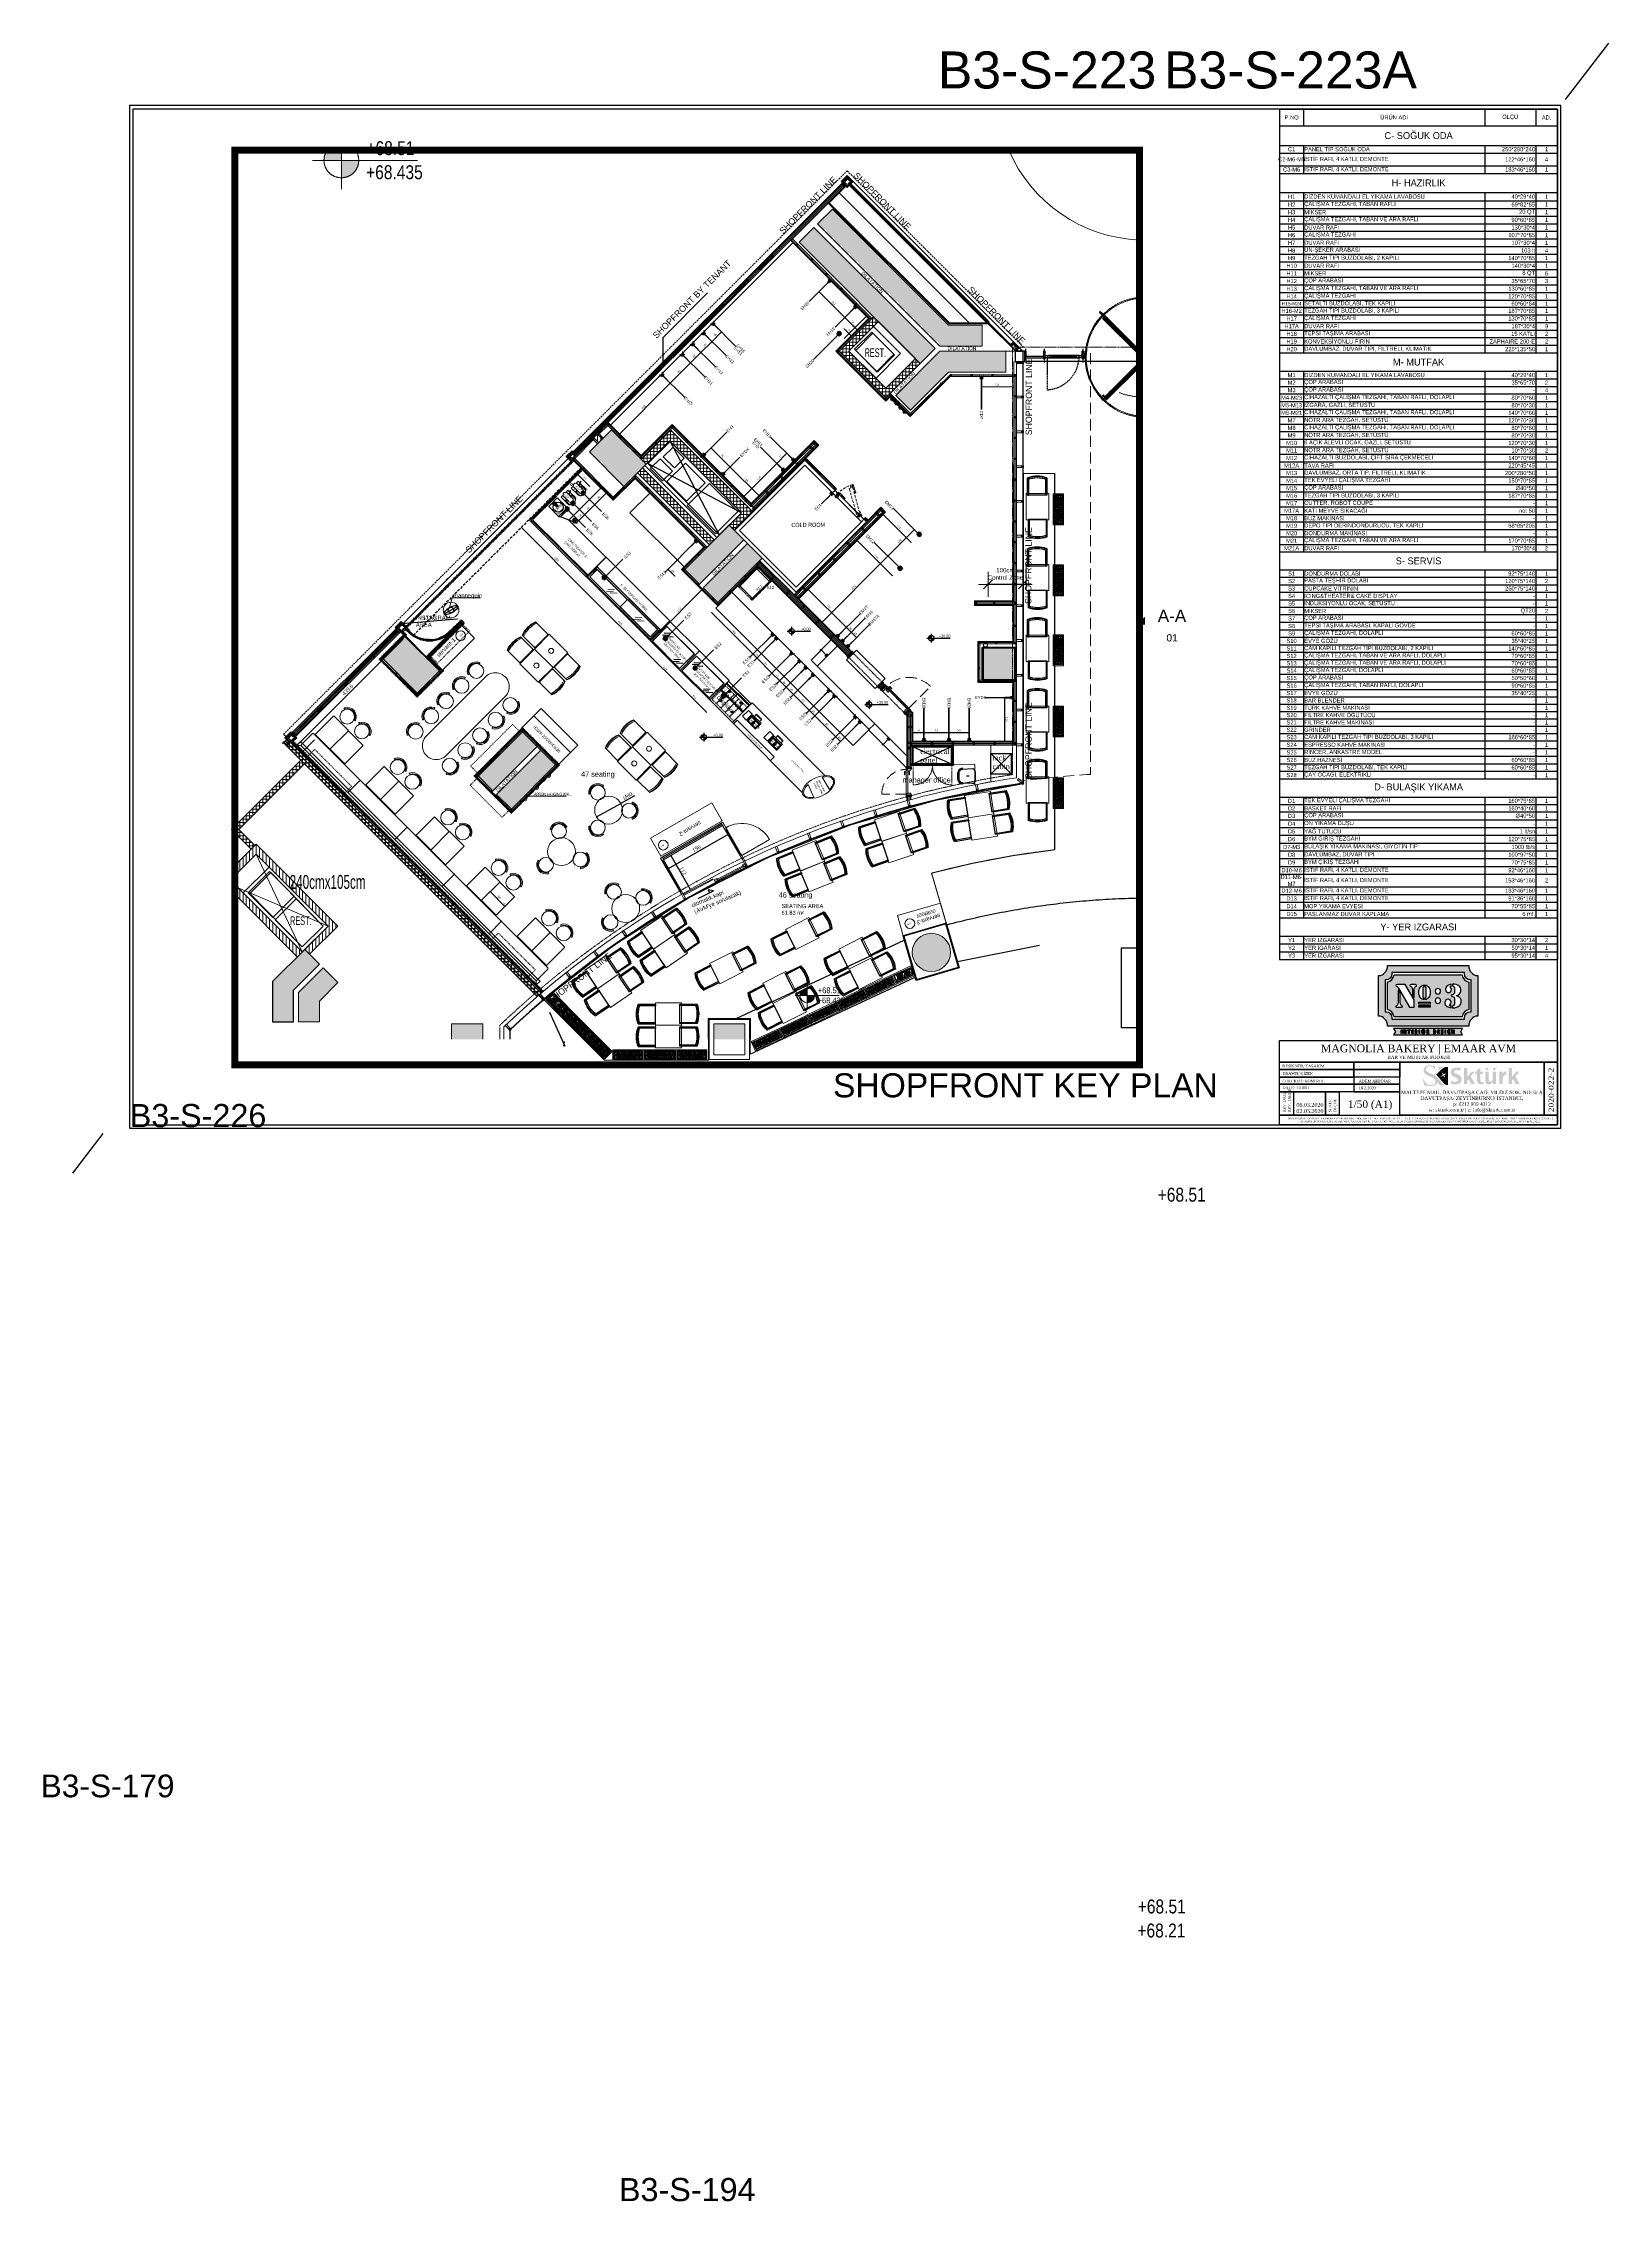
# Model space of a CAD drawing. Header units: millimetres. Extents: x 9129 to 19685, y -6152 to 3305.
# Drawn here: x 9129 to 13629, y -2909 to 3305 of the extents above; entities that cross this region are included whole.
import ezdxf
from ezdxf.enums import TextEntityAlignment as Align
from ezdxf.xclip import XClip

# ---------------------------------------------------------------- set-up
doc = ezdxf.new("R2010")
doc.units = ezdxf.units.MM
doc.header["$LTSCALE"] = 5
doc.header["$XCLIPFRAME"] = 0
for name, pattern in [('141125_RT1$0$HIDDEN', [9.525, 6.35, -3.175]), ('141125_RT1$0$xref_4_vitrin_kaplama$0$xref_4_vitrin_kaplama$0$$0$$0$xref_cephe_blok_d_plaza$0$DASHDOT', [254, 127, -63.5, 0, -63.5]), ('141125_RT1$0$xref_4_vitrin_kaplama$0$xref_4_vitrin_kaplama$0$$0$$0$xref_cephe_blok_d_plaza$0$DASHDOT2', [0.5, 0.25, -0.125, 0, -0.125]), ('141125_RT1$0$xref_4_vitrin_kaplama$0$xref_4_vitrin_kaplama$0$$0$$0$xref_cephe_blok_d_plaza$0$DASHED2', [9.525, 6.35, -3.175]), ('141125_RT1$0$xref_north-south_duvar_4.Bkat$0$HIDDEN', [3750, 2500, -1250]), ('141125_RT1$0$xref_tasiyici_s_mall_b4$0$HIDDENX2', [19.05, 12.7, -6.35]), ('CENTER2', [1.125, 0.75, -0.125, 0.125, -0.125]), ('Dash', [0.25, 0.125, -0.125]), ('Dash Dot 3_32_', [0.21875, 0.09375, -0.0625, 0, -0.0625]), ('DASHED', [0.75, 0.5, -0.25]), ('DASHEDX2', [1.5, 1, -0.5]), ('HIDDEN', [9.525, 6.35, -3.175]), ('HIDDENX2', [0.75, 0.5, -0.25])]:
    doc.linetypes.add(name, pattern=pattern)
doc.layers.get('Defpoints').update_dxf_attribs({"lineweight": 9})
for name, color, linetype in [('-DWG_ANA', 7, 'Continuous'), ('002 Çizgi', 7, 'Continuous'), ('141125_RT1$0$2DYAZI', 212, 'Continuous'), ('141125_RT1$0$xref_4_vitrin_kaplama$0$2DCAM', 4, 'Continuous'), ('141125_RT1$0$xref_4_vitrin_kaplama$0$2DKAPI', 253, 'Continuous'), ('141125_RT1$0$xref_4_vitrin_kaplama$0$2DKONST2', 253, 'Continuous'), ('141125_RT1$0$xref_4_vitrin_kaplama$0$xref_3_vitrin_kaplama$0$2DKONST2', 180, 'Continuous'), ('141125_RT1$0$xref_4_vitrin_kaplama$0$xref_4_vitrin_kaplama$0$$0$$0$xref_cephe_blok_d_plaza$0$2DAKS-20', 253, '141125_RT1$0$xref_4_vitrin_kaplama$0$xref_4_vitrin_kaplama$0$$0$$0$xref_cephe_blok_d_plaza$0$DASHDOT'), ('141125_RT1$0$xref_4_vitrin_kaplama$0$xref_4_vitrin_kaplama$0$2DGORUNUS4', 253, 'Continuous'), ('141125_RT1$0$xref_4_vitrin_kaplama$0$xref_4_vitrin_kaplama$0$2DKONST2', 253, 'Continuous'), ('2DKAPI', 180, 'Continuous'), ('2DSAFT', 7, 'Continuous'), ('2DYAZI_1_200', 212, 'Continuous'), ('DY-49-Kot', 7, 'Continuous'), ('ELEKTRİK', 10, 'Continuous'), ('I-Anno-Note', 11, 'Continuous'), ('I-Detl-1-N', 1, 'Continuous'), ('I-Eqpm-Move-N', 2, 'Continuous'), ('I-Eqpm-Symb-N', 11, 'Continuous'), ('I-Furn-Fixed-Ovhd-N', 1, 'HIDDEN'), ('I-Furn-Move-N', 2, 'Continuous'), ('I-Powr-Wall-N', 2, 'Continuous'), ('I-Wall-Full-N', 5, 'Continuous'), ('I-Wall-wainscotting', 1, 'CENTER2'), ('katman 1', 7, 'Continuous'), ('LP-AREA INFO', 7, 'Continuous'), ('LP-DIMENSION_INT_100', 51, 'Continuous'), ('LP-RETAIL_LINE', 10, 'DASHEDX2'), ('LP-TAG', 7, 'Continuous'), ('LP-UNIT_LINE', 170, 'Continuous'), ('Sktürk ANTET', 7, 'Continuous'), ('xref_4_vitrin_kaplama$0$2DCAM', 6, 'Continuous')]:
    doc.layers.add(name, color=color, linetype=linetype)
for name, color, linetype, lineweight in [('141125_RT1$0$2DKOT_200', 2, 'Continuous', 0), ('141125_RT1$0$A-_WIND----_E-', 4, 'Continuous', 13), ('141125_RT1$0$LP-AREA_POLYLINE', 7, 'Continuous', 5), ('141125_RT1$0$LP-CLADDING', 31, 'Continuous', 15), ('141125_RT1$0$LP-CONCRETE', 4, 'Continuous', 15), ('141125_RT1$0$LP-CONCRETE_HATCH', 251, 'Continuous', 9), ('141125_RT1$0$LP-DOOR', 40, 'Continuous', 9), ('141125_RT1$0$LP-LEVELMARK', 2, 'Continuous', 9), ('141125_RT1$0$LP-LINE_1', 41, 'Continuous', 15), ('141125_RT1$0$LP-SHAFT', 7, 'Continuous', 9), ('141125_RT1$0$LP-SHOPFRONT', 230, 'Continuous', 9), ('141125_RT1$0$LP-WALL', 3, 'Continuous', 15), ('141125_RT1$0$LP-WINDOW', 6, 'Continuous', 0), ('141125_RT1$0$xref_4_vitrin_kaplama$0$LP-WINDOW', 6, 'Continuous', 0), ('141125_RT1$0$xref_4_vitrin_kaplama$0$xref_4_vitrin_kaplama$0$$0$$0$xref_cephe_blok_d_plaza$0$2DCAM', 253, 'Continuous', 0), ('141125_RT1$0$xref_4_vitrin_kaplama$0$xref_4_vitrin_kaplama$0$$0$$0$xref_cephe_blok_d_plaza$0$2DCEPHEPENCERE', 253, 'Continuous', 25), ('141125_RT1$0$xref_4_vitrin_kaplama$0$xref_4_vitrin_kaplama$0$LP-SHOPFRONT', 253, 'Continuous', 9), ('2DGORUNUS3', 41, 'Continuous', 0), ('2DSOUTH-DUVAR', 3, 'Continuous', 0), ('2DTARAMA-DUVAR', 250, 'Continuous', 0), ('A-_DOOR----_E-', 6, 'Continuous', 13), ('A-_WIND----_E-', 4, 'Continuous', 13), ('AIT - Equipment Number', 3, 'Continuous', 5), ('AIT - Kitchen Equipment', 4, 'Continuous', 5), ('AIT-KITCHEN EQUIPMENT', 4, 'Continuous', 0), ('b_mob kesit', 14, 'Continuous', 30), ('ELK', 1, 'Continuous', 35), ('I-Furn-Fixd-N', 2, 'Continuous', 9), ('LP-AREA_POLYLINE', 7, 'Continuous', 5), ('LP-DIMENSION_INT_200', 51, 'Continuous', 9), ('LP-HATCH', 8, 'Continuous', 9), ('LP-SECTION', 21, 'Continuous', 30), ('LP-SHAFT', 7, 'Continuous', 9), ('LP-WALL', 3, 'Continuous', 15), ('MAK', 235, 'Continuous', 25), ('no3_ahsap gorunus arka ince', 53, 'Continuous', 5), ('no3_ahsap gorunus on ince', 32, 'Continuous', 15), ('no3_ahsap kesit on', 40, 'Continuous', 20), ('no3_ahşap gorunus on kalın', 34, 'Continuous', 20), ('no3_alçıpan kesit', 210, 'Continuous', 20), ('no3_cam gorunus on', 142, 'Continuous', 18), ('no3_cam kesit arka', 141, 'Continuous', 9), ('no3_cam kesit on', 131, 'Continuous', 18), ('no3_demir', 193, 'Continuous', 18), ('no3_doğrama gorunus', 243, 'Continuous', 0), ('no3_duvar kaplama', 8, 'Continuous', 9), ('no3_duvar mevcut', 4, 'Continuous', 50), ('no3_duvar ytong', 101, 'Continuous', 20), ('no3_kutu profil gorunus', 8, 'Continuous', 18), ('no3_kutuprofil kesit', 74, 'Continuous', 18), ('no3_mermer gorunus on', 31, 'Continuous', 15), ('no3_paslanmaz gorunus on', 163, 'Continuous', 18), ('no3_paslanmaz kesit on', 153, 'Continuous', 20), ('no3_sandalye', 240, 'Continuous', 18), ('no3_sandalye masa', 202, 'Continuous', 15), ('no3_seramik ön', 123, 'Continuous', 18), ('no3_tefriş izdüşüm', 87, 'Continuous', 15), ('no3_tefriş kesit ön', 24, 'Continuous', 25), ('no3_yazı tefriş', 152, 'Continuous', 15), ('no3_ölçü tefriş', 252, 'Continuous', 0), ('Q-SPCQ', 91, 'Continuous', 9)]:
    doc.layers.add(name, color=color, linetype=linetype, lineweight=lineweight)
doc.styles.add('141125_RT1$0$OLCU', font='arial.ttf', dxfattribs={"width": 0.8})
doc.styles.add('2.5MM', font='simplex.shx', dxfattribs={"width": 0.75, "height": 2.5})
doc.styles.add('AR_TEXT', font='arial.ttf')
doc.styles.add('AR_TEXT_200', font='arial.ttf', dxfattribs={"height": 40})
doc.styles.add('ATG_ROMANS', font='GOTHIC.TTF', dxfattribs={"width": 0.75})
doc.styles.add('CGOMEGA', font='times.ttf', dxfattribs={"height": 15})
doc.styles.add('M_1.1', font='stylu.ttf', dxfattribs={"width": 0.8, "height": 5})
doc.styles.add('OLCU', font='arial.ttf', dxfattribs={"width": 0.8})
doc.styles.add('ROMANSTW', font='georgia.ttf')
doc.styles.add('Simplex', font='SIMPLEX.shx', dxfattribs={"width": 0.8, "height": 2.5})
doc.styles.add('SKTÜRK', font='GOTHIC.TTF', dxfattribs={"height": 11})
doc.styles.get("Standard").update_dxf_attribs({"font": 'arial.ttf'})
doc.styles.add('TAKSİM', font='GOTHIC.TTF', dxfattribs={"height": 20})
doc.styles.add('TEXT-500', font='arial.ttf', dxfattribs={"height": 1.25})
doc.styles.add('yazi', font='arial.ttf', dxfattribs={"width": 0.6})
doc.dimstyles.new('DIM200', dxfattribs={"dimscale": 90, "dimtxt": 0.4, "dimasz": 0.02, "dimexe": 0.1, "dimexo": 0.1, "dimgap": 0.12, "dimtad": 1, "dimdec": 0, "dimrnd": 0.5, "dimdsep": 46, "dimtxsty": 'OLCU', "dimblk1": 'WDIM', "dimblk2": 'WDIM', "dimsah": 1, "dimcen": 0.09, "dimse1": 1, "dimse2": 1, "dimclrd": 256, "dimclre": 256, "dimclrt": 6, "dimazin": 0, "dimtfac": 1, "dimtdec": 0, "dimtix": 1, "dimtmove": 2, "dimatfit": 3, "dimldrblk": 'WDIM', "dimfxl": 1, "dimtolj": 1, "dimarcsym": 0})
doc.dimstyles.new('M1', dxfattribs={"dimtxt": 11, "dimasz": 5, "dimexe": 2, "dimexo": 5, "dimgap": 3, "dimtad": 1, "dimdec": 1, "dimzin": 12, "dimdsep": 46, "dimtxsty": 'ROMANSTW', "dimblk": 'ARCHTICK', "dimcen": 0.09, "dimse1": 1, "dimse2": 1, "dimclrd": 251, "dimclre": 251, "dimclrt": 1, "dimadec": 0, "dimazin": 0, "dimtfac": 1, "dimtdec": 1, "dimtix": 1, "dimtmove": 0, "dimatfit": 3, "dimldrblk": 'ARCHTICK', "dimfxl": 1, "dimtolj": 1, "dimtzin": 0, "dimarcsym": 0})
doc.dimstyles.new('M2', dxfattribs={"dimtxt": 6, "dimasz": 3, "dimexe": 1, "dimexo": 4, "dimgap": 3, "dimtad": 1, "dimdec": 0, "dimzin": 12, "dimdsep": 46, "dimtxsty": 'ROMANSTW', "dimblk": 'ARCHTICK', "dimcen": 0.09, "dimse1": 1, "dimse2": 1, "dimclrd": 251, "dimclre": 251, "dimclrt": 1, "dimadec": 0, "dimazin": 0, "dimtfac": 1, "dimtdec": 0, "dimtix": 1, "dimtmove": 0, "dimatfit": 3, "dimldrblk": 'ARCHTICK', "dimfxl": 1, "dimtolj": 1, "dimtzin": 0, "dimarcsym": 0})
doc.dimstyles.new('M3', dxfattribs={"dimtxt": 7, "dimasz": 1, "dimexe": 1, "dimexo": 3, "dimgap": 3, "dimtad": 1, "dimdec": 1, "dimzin": 12, "dimdsep": 46, "dimtxsty": 'ROMANSTW', "dimblk": 'ARCHTICK', "dimcen": 0, "dimse1": 1, "dimse2": 1, "dimclrd": 251, "dimclre": 251, "dimclrt": 1, "dimadec": 0, "dimazin": 0, "dimtfac": 1, "dimtdec": 1, "dimtix": 1, "dimtmove": 0, "dimatfit": 3, "dimldrblk": 'ARCHTICK', "dimfxl": 1, "dimtolj": 1, "dimtzin": 0, "dimarcsym": 0})
pattern_1 = [(90, (18009.3265, -2954.736), (-9.525, 2e-15), [])]
pattern_2 = [(90, (18009.3265, -2954.736), (-9.525, 2e-15), []), (180, (18009.3265, -2954.736), (-2e-15, -9.525), [])]
pattern_3 = [(0, (0, 0), (0.9375, 1.875), [0, -1.875])]

# ---------------------------------------------------------------- blocks, each defined once
blk = doc.blocks.new('sand3 utr')
at = {"layer": 'no3_sandalye masa', "ltscale": 50}
for p, q in [((98898.1, -13716.7), (98900, -13715.3)), ((98938.2, -13716.7), (98936.4, -13715.3))]:
    blk.add_line(p, q, dxfattribs=at)
blk.add_circle((98918.2, -13701.2), 23, dxfattribs=at)
for centre, radius, start, end in [((98893.7, -13712.7), 1.82, 42.06916, 185.73903), ((98918.2, -13701.2), 28.7, 203.90409, 336.09591), ((98918.2, -13701.2), 25.3, 203.90409, 336.09591), ((98942.6, -13712.7), 1.82, 354.26097, 137.93084)]:
    blk.add_arc(centre, radius, start, end, dxfattribs=at)
blk = doc.blocks.new('rafine sandalye 2 turkıs')
at = {"color": 6, "ltscale": 12, "xscale": -1, "rotation": 176.9426487830267}
blk.add_blockref('sand3 utr', (-87719.4, -7194), dxfattribs=at)
blk = doc.blocks.new('141111')
at = {"layer": 'no3_mermer gorunus on'}
for p, q in [((14817.1, -7089.2), (14764, -7142.2)), ((14962.1, -7234.2), (14909.1, -7287.2)), ((15107.1, -7379.2), (15054.1, -7432.2)), ((15252.1, -7524.2), (15199.1, -7577.2)), ((15397.1, -7669.2), (15344.1, -7722.3))]:
    blk.add_line(p, q, dxfattribs=at)
for points in [[(14721.6, -7099.8), (14806.4, -7184.6), (14859.5, -7131.6), (14774.7, -7046.8)], [(14866.7, -7244.8), (14951.5, -7329.6), (15004.5, -7276.6), (14919.7, -7191.8)], [(15011.7, -7389.8), (15096.5, -7474.6), (15149.5, -7421.6), (15064.7, -7336.8)], [(15156.7, -7534.8), (15241.5, -7619.6), (15294.5, -7566.6), (15209.7, -7481.8)], [(15301.7, -7679.9), (15386.5, -7764.7), (15439.5, -7711.6), (15354.7, -7626.8)]]:
    blk.add_lwpolyline(points, close=True, dxfattribs=at)
at = {"layer": 'no3_sandalye masa'}
for p, q in [((14679.2, -7120.4), (14668.3, -7131.3)), ((14668.3, -7131.3, 0), (15356.9, -7819.9, 0)), ((14680.1, -7131.3), (14668.3, -7131.3)), ((14685.1, -7126.3), (14679.2, -7120.4)), ((14685.1, -7126.3), (14680.1, -7131.3)), ((14680.1, -7131.3), (15356.9, -7808.1)), ((14685.1, -7126.3), (14713.8, -7097.7)), ((14685.1, -7126.3), (15361.9, -7803.1)), ((14717.1, -7097.7), (15390.5, -7771.1)), ((14852, -7230.2), (14815.4, -7266.7)), ((14987.3, -7365.5), (14950.8, -7402)), ((15122.7, -7500.9), (15086.2, -7537.4)), ((15258, -7636.2), (15221.5, -7672.8)), ((15361.9, -7803.1), (15356.9, -7808.1)), ((15356.9, -7808.1), (15356.9, -7819.9)), ((15367.8, -7809), (15356.9, -7819.9)), ((15361.9, -7803.1), (15390.5, -7774.4)), ((15361.9, -7803.1), (15367.8, -7809))]:
    blk.add_line(p, q, dxfattribs=at)
for centre, start, end in [((14715.4, -7099.3), 45, 135), ((15388.9, -7772.8), 315, 45)]:
    blk.add_arc(centre, 2.38, start, end, dxfattribs=at)
at = {"layer": 'no3_duvar kaplama', "xscale": 0.925013155566611, "yscale": 0.925013155566611, "zscale": 0.925013155566611, "rotation": 314.6089864763287}
for p in [(6357.4, -72.9), (6399.7, -115.2), (6502.4, -217.9), (6544.7, -260.2), (6647.5, -362.9), (6689.7, -405.2), (6792.5, -508), (6834.8, -550.2), (6937.5, -653), (6979.8, -695.3)]:
    blk.add_blockref('rafine sandalye 2 turkıs', p, dxfattribs=at)
blk = doc.blocks.new('s42')
at = {"layer": 'no3_duvar kaplama', "xscale": -0.9250131555666111, "yscale": 0.9250131555666113, "zscale": 0.9250131555666113, "rotation": 266.9693873691843}
blk.add_blockref('rafine sandalye 2 turkıs', (15457.9, -17304.7), dxfattribs=at)
blk = doc.blocks.new('12hbhg')
at = {"layer": 'no3_mermer gorunus on'}
blk.add_circle((19125.1, -7457.4), 40, dxfattribs=at)
at = {"layer": 'no3_ölçü tefriş'}
for p, rotation in [((15175.7, -25305.4), 98.26094698349456), ((5643, 4886.8), 338.2609469834944)]:
    blk.add_blockref('s42', p, dxfattribs=dict(at, rotation=rotation))
at = {"layer": 'no3_ölçü tefriş', "xscale": -1, "rotation": 38.26094698349765}
blk.add_blockref('s42', (28540.1, 8211.2), dxfattribs=at)
blk = doc.blocks.new('_ArchTick')
at = {"color": 0, "linetype": 'ByBlock', "const_width": 0.15}
blk.add_lwpolyline([(-0.5, -0.5), (0.5, 0.5)], dxfattribs=at)
blk = doc.blocks.new('*D240')
at = {"layer": 'Defpoints', "color": 0, "transparency": 16777216}
for p in [(10789.4, 1119.7), (10719.3, 1081.2)]:
    blk.add_point(p, dxfattribs=at)
at = {"layer": 'LP-DIMENSION_INT_100', "color": 251, "lineweight": -2, "transparency": 16777216}
for p in [(10719.3, 1081.2), (10829, 1141.5)]:
    blk.add_line(p, (10789.4, 1119.7), dxfattribs=at)
at = {"layer": 'LP-DIMENSION_INT_100', "color": 251, "lineweight": -2, "transparency": 16777216, "xscale": 5, "yscale": 5, "zscale": 5}
for p, rotation in [((10789.4, 1119.7), 208.8065022007873), ((10719.3, 1081.2), 28.8065022007873)]:
    blk.add_blockref('_ArchTick', p, dxfattribs=dict(at, rotation=rotation))
at = {"layer": 'LP-DIMENSION_INT_100', "color": 1, "transparency": 16777216, "insert": (10809.3, 1140.9), "char_height": 11, "attachment_point": 5, "rotation": 28.8065, "style": 'ROMANSTW'}
blk.add_mtext('\\A1;∅80', dxfattribs=at)
blk = doc.blocks.new('#150 - TOLIX CHAIR - PLAN VIEW')
at = {"layer": 'I-Furn-Move-N'}
for p, q in [((-23759, -18210), (-23776, -18491)), ((-23684, -18589), (-23454, -18589)), ((-23666, -18079), (-23472, -18079)), ((-23666, -18102), (-23472, -18102)), ((-23666, -18113), (-23472, -18113)), ((-23362, -18491), (-23379, -18210))]:
    blk.add_line(p, q, dxfattribs=at)
for centre in [(-23569, -18344), (-23569, -18367), (-23569, -18390)]:
    blk.add_circle(centre, 6.46, dxfattribs=at)
for centre, radius, start, end in [((-23666, -18205), 126, 90, 176.95208), ((-23774, -18200), 18.3, 174.67368, 67.32943), ((-23684, -18496), 92.3, 176.87787, 270), ((-23666, -18205), 103, 90, 167.77475), ((-23666, -18205), 92.3, 90, 172.16156), ((-23613, -18042), 71.6, 237.668, 268.41541), ((-23525, -18042), 71.6, 271.58459, 302.332), ((-23472, -18205), 126, 2.2784, 90), ((-23472, -18205), 103, 12.22525, 90), ((-23472, -18205), 92.3, 7.83844, 90), ((-23454, -18496), 92.3, 270, 3.12213), ((-23364, -18200), 18.3, 112.67057, 5.32632)]:
    blk.add_arc(centre, radius, start, end, dxfattribs=at)
blk = doc.blocks.new('*D237')
at = {"layer": 'Defpoints', "color": 0, "transparency": 16777216}
for p in [(10146.3, 1615.2), (9835.4, 1304.3), (9855.8, 1283.9)]:
    blk.add_point(p, dxfattribs=at)
at = {"layer": 'no3_ölçü tefriş', "color": 251, "lineweight": -2, "transparency": 16777216}
blk.add_line((10163.1, 1591.3), (9859.3, 1287.5), dxfattribs=at)
at = {"layer": 'no3_ölçü tefriş', "color": 251, "transparency": 16777216}
for points in [[(10162.5, 1591.9), (10163.7, 1590.7), (10166.6, 1594.8)], [(9858.7, 1288.1), (9859.9, 1286.9), (9855.8, 1283.9)]]:
    blk.add_solid(points, dxfattribs=at)
at = {"layer": 'no3_ölçü tefriş', "color": 1, "transparency": 16777216, "insert": (10004.2, 1446.4), "char_height": 11, "attachment_point": 5, "rotation": 45.00092, "style": 'ROMANSTW'}
blk.add_mtext('\\A1;439.6', dxfattribs=at)
blk = doc.blocks.new('*D238')
at = {"layer": 'Defpoints', "color": 0, "transparency": 16777216}
for p in [(10155.2, 1628.4), (10325.3, 1650.8), (10325.9, 1642.8)]:
    blk.add_point(p, dxfattribs=at)
at = {"layer": 'no3_ölçü tefriş', "color": 251, "lineweight": -2, "transparency": 16777216}
blk.add_line((10159.5, 1636.9), (10320.3, 1650.4), dxfattribs=at)
at = {"layer": 'no3_ölçü tefriş', "color": 251, "transparency": 16777216}
for points in [[(10159.4, 1637.7), (10159.6, 1636), (10154.5, 1636.5)], [(10320.2, 1651.2), (10320.3, 1649.6), (10325.3, 1650.8)]]:
    blk.add_solid(points, dxfattribs=at)
at = {"layer": 'no3_ölçü tefriş', "color": 1, "transparency": 16777216, "insert": (10239.1, 1653.5), "char_height": 11, "attachment_point": 5, "rotation": 4.80856, "style": 'ROMANSTW'}
blk.add_mtext('\\A1;171.3', dxfattribs=at)
blk = doc.blocks.new('KAP SOGUK')
at = {"layer": 'no3_paslanmaz gorunus on', "lineweight": 9}
for points in [[(17319.4, -6782.9), (17305, -6782.9), (17305, -6772.9), (17323.7, -6772.9)], [(17324.9, -6772.9), (17324.2, -6779.1), (17319.7, -6779.1)], [(17323.7, -6777), (17323.7, -6772.9)], [(17402.5, -6772.9), (17324.9, -6772.9)], [(17402.5, -6772.9), (17403.2, -6779.1), (17411.6, -6779.1), (17411.6, -6782.9)], [(17411.9, -6782.9), (17422.4, -6782.9), (17422.4, -6772.9), (17403.8, -6772.9), (17403.8, -6777)], [(17409.2, -6770.7), (17410.6, -6770.7), (17410.6, -6769.8), (17404.8, -6769.8), (17404.8, -6770.7)], [(17406.2, -6770.7), (17404.8, -6770.7)], [(17406.6, -6771.3), (17406.6, -6771.2), (17406.6, -6771.1), (17406.5, -6771), (17406.5, -6771), (17406.4, -6770.9), (17406.3, -6770.8), (17406.3, -6770.8), (17406.2, -6770.7)], [(17408.8, -6771.3), (17408.8, -6772.8), (17406.6, -6772.8), (17406.6, -6771.3)], [(17407.4, -6772.8), (17407.4, -6782.4), (17408, -6782.1)], [(17408, -6772.8), (17408, -6782.4)], [(17409.2, -6770.7), (17409.1, -6770.8), (17409.1, -6770.8), (17409, -6770.8), (17408.9, -6770.9), (17408.9, -6771), (17408.9, -6771), (17408.9, -6771.1), (17408.8, -6771.2), (17408.8, -6771.3)], [(17315.8, -6783.7), (17315.8, -6783.7)], [(17315.8, -6784.1), (17315.8, -6784.1)], [(17315.8, -6785), (17315.8, -6785)], [(17315.8, -6785), (17315.8, -6785)], [(17315.9, -6783.1), (17315.9, -6783.1)], [(17315.9, -6783.1), (17315.9, -6783.1)], [(17315.9, -6784.8), (17316.1, -6784.3)], [(17316.7, -6785.8), (17315.9, -6784.8)], [(17316, -6784.7), (17316, -6784.7)], [(17316, -6784.7), (17316, -6784.7)], [(17316.9, -6785.4), (17316.1, -6784.3)], [(17316.6, -6785.2), (17316.3, -6782.9), (17319.3, -6782.9)], [(17319.3, -6782.9), (17319, -6785.2), (17317.8, -6785.6), (17316.6, -6785.2)], [(17316.6, -6785.6), (17316.6, -6785.2)], [(17316.6, -6785.5), (17316.6, -6785.5)], [(17317.8, -6786.2), (17317.8, -6786.2), (17316.6, -6785.6)], [(17316.7, -6785.8), (17316.7, -6785.8)], [(17316.7, -6785.8), (17316.7, -6785.8)], [(17321.5, -6787.6), (17316.7, -6785.8)], [(17316.7, -6785.8), (17316.7, -6785.8)], [(17316.7, -6785.8), (17316.7, -6785.8)], [(17318.2, -6785.6), (17316.9, -6785.4)], [(17318.4, -6783.9), (17318.4, -6783.7), (17318.4, -6783.6), (17318.3, -6783.5), (17318.2, -6783.3), (17318.1, -6783.3), (17318, -6783.2), (17317.9, -6783.1), (17317.8, -6783.1), (17317.7, -6783.1), (17317.6, -6783.2), (17317.5, -6783.3), (17317.4, -6783.3), (17317.3, -6783.5), (17317.3, -6783.6), (17317.3, -6783.7), (17317.3, -6783.9), (17317.3, -6784), (17317.3, -6784.1), (17317.3, -6784.3), (17317.4, -6784.4), (17317.5, -6784.5), (17317.6, -6784.5), (17317.7, -6784.6), (17317.8, -6784.6), (17317.9, -6784.6), (17318, -6784.5), (17318.1, -6784.5), (17318.2, -6784.4), (17318.3, -6784.3), (17318.4, -6784.1), (17318.4, -6784), (17318.4, -6783.9)], [(17318.4, -6783.9), (17318.4, -6783.7), (17318.4, -6783.6), (17318.3, -6783.5), (17318.2, -6783.3), (17318.1, -6783.3), (17318, -6783.2), (17317.9, -6783.1), (17317.8, -6783.1), (17317.7, -6783.1), (17317.6, -6783.2), (17317.5, -6783.3), (17317.4, -6783.3), (17317.3, -6783.5), (17317.3, -6783.6), (17317.3, -6783.7), (17317.3, -6783.9), (17317.3, -6784), (17317.3, -6784.1), (17317.3, -6784.3), (17317.4, -6784.4), (17317.5, -6784.5), (17317.6, -6784.5), (17317.7, -6784.6), (17317.8, -6784.6), (17317.9, -6784.6), (17318, -6784.5), (17318.1, -6784.5), (17318.2, -6784.4), (17318.3, -6784.3), (17318.4, -6784.1), (17318.4, -6784), (17318.4, -6783.9)], [(17317.8, -6784.5), (17318.2, -6784.2), (17318.2, -6783.6), (17317.8, -6783.3), (17317.4, -6783.6), (17317.4, -6784.2)], [(17317.8, -6783.3), (17317.4, -6783.6)], [(17317.4, -6783.6), (17317.4, -6784.2)], [(17317.4, -6784.2), (17317.8, -6784.5)], [(17317.4, -6784.2), (17317.8, -6784.5)], [(17318.2, -6783.6), (17317.8, -6783.3)], [(17331.7, -6783.7), (17317.8, -6786.2)], [(17317.8, -6784.5), (17318.2, -6784.2)], [(17317.8, -6786.2), (17317.8, -6786.2)], [(17318.2, -6784.2), (17318.2, -6783.6)], [(17318.2, -6785.6), (17318.5, -6785.7), (17318.6, -6785.8), (17318.7, -6785.8), (17318.8, -6785.7), (17318.8, -6785.7), (17318.9, -6785.6), (17319, -6785.6), (17319, -6785.5)], [(17319, -6785.5), (17319.9, -6783.9)], [(17319, -6785.2), (17319.3, -6785.2)], [(17323.7, -6777), (17319.4, -6777)], [(17319.4, -6782.9), (17319.4, -6777)], [(17319.7, -6779.1), (17319.7, -6782.9), (17411.6, -6782.9)], [(17319.7, -6784.7), (17319.7, -6782.9)], [(17319.9, -6783.9), (17321.8, -6780.7)], [(17319.9, -6783.9), (17323.9, -6786.2)], [(17320.9, -6777.7), (17320.9, -6777.6), (17320.9, -6777.5), (17320.9, -6777.4), (17321, -6777.3), (17321.1, -6777.3), (17321.1, -6777.2), (17321.2, -6777.1), (17321.3, -6777.1), (17321.3, -6777.1)], [(17320.9, -6777.7), (17320.9, -6779)], [(17321, -6782.9), (17331.7, -6782.9), (17331.7, -6783.7)], [(17321.1, -6784.6), (17330.3, -6790)], [(17321.7, -6777.1), (17321.3, -6777.1)], [(17321.7, -6777.1), (17321.8, -6777.1), (17321.9, -6777.1), (17322, -6777.2), (17322, -6777.3), (17322.1, -6777.3), (17322.2, -6777.4), (17322.2, -6777.5), (17322.2, -6777.6), (17322.2, -6777.7)], [(17325.8, -6782.9), (17321.8, -6780.7)], [(17322.2, -6779), (17322.2, -6777.7)], [(17323.6, -6780.1), (17322.9, -6781.3)], [(17323.6, -6780.1), (17323.6, -6780), (17323.7, -6779.9), (17323.8, -6779.9), (17323.9, -6779.8), (17323.9, -6779.8), (17324, -6779.7), (17324.1, -6779.7), (17324.2, -6779.7), (17324.3, -6779.8)], [(17324, -6781.9), (17324.7, -6780.7)], [(17324.6, -6780), (17324.3, -6779.8)], [(17324.6, -6780), (17324.7, -6780.1), (17324.7, -6780.1), (17324.7, -6780.2), (17324.8, -6780.3), (17324.8, -6780.3), (17324.8, -6780.5), (17324.8, -6780.5), (17324.7, -6780.7), (17324.7, -6780.7)], [(17329.9, -6790.7), (17325.1, -6788.9)], [(17325.8, -6782.9), (17329.5, -6777.9)], [(17327.2, -6788), (17333.7, -6791.7)], [(17337, -6782.1), (17329.5, -6777.9)], [(17329.9, -6790.7), (17330.3, -6790)], [(17337, -6793.5), (17343.6, -6797.2)], [(17346.8, -6787.6), (17340.3, -6783.9)], [(17346.8, -6799), (17353.3, -6802.7)], [(17356.7, -6793.1), (17350.1, -6789.4)], [(17356.6, -6804.5), (17363.2, -6808.2)], [(17366.5, -6798.5), (17359.9, -6794.9)], [(17366.5, -6810), (17373, -6813.7)], [(17376.3, -6804), (17369.8, -6800.4)], [(17377, -6815.9), (17375.6, -6819.5)], [(17375.6, -6819.5), (17375.6, -6819.7), (17375.6, -6819.8), (17375.6, -6820), (17375.6, -6820.1), (17375.7, -6820.3), (17375.8, -6820.4), (17375.9, -6820.5)], [(17375.9, -6820.5), (17382.8, -6824.5)], [(17376.2, -6815.6), (17382.8, -6819.3)], [(17377, -6815.9), (17378.9, -6817)], [(17378.9, -6817), (17377.9, -6819.6)], [(17377.9, -6819.6), (17377.9, -6819.8), (17377.9, -6820), (17377.9, -6820.1), (17377.9, -6820.4), (17377.9, -6820.5), (17378.1, -6820.6), (17378.2, -6820.7)], [(17378.2, -6820.7), (17387.8, -6826.2)], [(17386.2, -6809.5), (17379.6, -6805.9)], [(17385.3, -6783.2), (17387.6, -6783.2)], [(17385.3, -6783.2), (17386, -6786.9)], [(17386, -6786.9), (17386, -6787.1), (17386.1, -6787.3), (17386.2, -6787.4), (17386.3, -6787.5), (17386.4, -6787.6), (17386.6, -6787.7), (17386.7, -6787.7)], [(17386, -6826.3), (17392.9, -6830.3)], [(17386.1, -6821.1), (17392.6, -6824.8)], [(17386.7, -6787.7), (17406.3, -6787.7)], [(17387.6, -6783.2), (17388.1, -6785.9), (17388.1, -6786.1), (17388.2, -6786.2), (17388.3, -6786.4), (17388.4, -6786.5), (17388.5, -6786.6), (17388.7, -6786.6), (17388.8, -6786.7)], [(17387.8, -6826.2), (17387.9, -6826.3), (17388.1, -6826.3), (17388.2, -6826.3), (17388.4, -6826.3), (17388.5, -6826.1), (17388.7, -6826.1)], [(17390.9, -6824), (17388.7, -6826.1)], [(17388.8, -6786.7), (17399.9, -6786.7)], [(17397, -6815.6), (17389.4, -6811.4)], [(17390.9, -6824), (17395.1, -6826.5)], [(17397.4, -6831.6), (17392.9, -6830.3)], [(17393.7, -6829.3), (17394, -6828.8)], [(17393.7, -6829.3), (17395.7, -6830.4)], [(17394, -6828.8), (17394.5, -6829.2)], [(17394.5, -6821.3), (17397, -6815.6)], [(17394.5, -6821.3), (17401.8, -6825.5)], [(17394.5, -6826.8), (17394.7, -6826.4)], [(17394.5, -6826.8), (17395.1, -6827.3)], [(17394.5, -6829.2), (17395.3, -6827.9)], [(17395.1, -6826.6), (17394.7, -6826.4)], [(17394.9, -6826.8), (17395.1, -6826.5)], [(17394.9, -6826.8), (17399.5, -6829.4)], [(17395.1, -6826.6), (17397.6, -6828.1)], [(17395.3, -6827.9), (17395.3, -6827.8), (17395.3, -6827.7), (17395.3, -6827.6), (17395.3, -6827.5), (17395.3, -6827.4), (17395.3, -6827.3), (17395.2, -6827.3), (17395.1, -6827.3)], [(17395.4, -6829.7), (17396.2, -6828.4)], [(17395.4, -6829.7), (17396, -6830)], [(17395.7, -6826.9), (17396.1, -6826.3)], [(17395.7, -6830.4), (17396, -6830)], [(17395.9, -6826.6), (17399.9, -6828.8)], [(17396.3, -6826.1), (17396.1, -6826.3)], [(17396.2, -6822.3), (17396.9, -6821.1)], [(17396.7, -6828.2), (17396.6, -6828.1), (17396.6, -6828.1), (17396.5, -6828.1), (17396.4, -6828.2), (17396.4, -6828.2), (17396.3, -6828.2), (17396.2, -6828.3), (17396.2, -6828.4)], [(17396.3, -6826.1), (17397.1, -6826.7)], [(17396.4, -6826.3), (17397.2, -6826.3)], [(17396.7, -6827.6), (17397.2, -6826.8)], [(17396.7, -6828.2), (17397.4, -6828.5)], [(17397.6, -6820.8), (17397.5, -6820.8), (17397.4, -6820.8), (17397.4, -6820.8), (17397.2, -6820.8), (17397.2, -6820.8), (17397.1, -6820.9), (17397, -6821), (17397, -6821), (17396.9, -6821.1)], [(17397.1, -6826.7), (17397.2, -6826.8)], [(17397.1, -6827.8), (17397.2, -6827.6)], [(17397.5, -6827.4), (17397.4, -6827.4), (17397.4, -6827.4), (17397.3, -6827.5), (17397.2, -6827.6)], [(17398.1, -6821.8), (17397.4, -6822.9)], [(17397.4, -6828), (17397.6, -6827.7)], [(17397.5, -6828.2), (17397.4, -6828.5)], [(17399.5, -6829.4), (17397.4, -6831.6)], [(17397.5, -6827.4), (17397.6, -6827.5)], [(17397.5, -6828.2), (17397.6, -6828.1)], [(17398.3, -6830.4), (17398.3, -6830.3), (17398.3, -6830.3), (17398.3, -6830.1), (17398.3, -6830.1), (17398.3, -6830), (17398.3, -6829.9), (17398.2, -6829.9), (17398.2, -6829.8), (17398.1, -6829.8), (17398, -6829.7), (17397.9, -6829.8), (17397.9, -6829.8), (17397.8, -6829.9), (17397.7, -6829.9), (17397.6, -6829.9), (17397.6, -6830.1), (17397.5, -6830.1), (17397.5, -6830.2), (17397.5, -6830.3), (17397.5, -6830.4), (17397.5, -6830.5), (17397.6, -6830.5), (17397.6, -6830.6), (17397.6, -6830.7), (17397.7, -6830.7), (17397.8, -6830.7), (17397.9, -6830.7), (17398, -6830.7), (17398.1, -6830.6), (17398.1, -6830.5), (17398.2, -6830.5), (17398.3, -6830.4)], [(17397.6, -6820.8), (17398, -6821)], [(17397.6, -6827.7), (17397.6, -6827.6), (17397.6, -6827.6), (17397.6, -6827.6), (17397.6, -6827.5)], [(17398.1, -6821.8), (17398.1, -6821.7), (17398.1, -6821.6), (17398.1, -6821.5), (17398.1, -6821.4), (17398.1, -6821.3), (17398.1, -6821.2), (17398.1, -6821.2), (17398.1, -6821.1), (17398, -6821)], [(17406.3, -6783.2), (17401.5, -6783.2), (17400.6, -6786.1), (17400.5, -6786.2), (17400.4, -6786.4), (17400.3, -6786.5), (17400.2, -6786.6), (17400, -6786.6), (17399.9, -6786.7)], [(17399.9, -6828.8), (17402, -6824.1)], [(17399.9, -6828.8), (17401.8, -6825.5)], [(17403.4, -6820.6), (17404.1, -6819.1), (17405.8, -6814), (17405.9, -6813.6)], [(17403.8, -6777), (17411.9, -6777)], [(17405.7, -6777.1), (17405.6, -6777.1), (17405.5, -6777.1), (17405.5, -6777.2), (17405.4, -6777.3), (17405.3, -6777.3), (17405.3, -6777.4), (17405.3, -6777.5), (17405.3, -6777.6), (17405.3, -6777.7)], [(17405.3, -6779), (17405.3, -6777.7)], [(17405.7, -6777.1), (17406.1, -6777.1)], [(17405.9, -6783.9), (17405.9, -6783.4)], [(17406.3, -6783.4), (17405.9, -6783.4)], [(17405.9, -6783.9), (17406.8, -6783.9)], [(17406.6, -6777.7), (17406.6, -6777.6), (17406.6, -6777.5), (17406.5, -6777.4), (17406.4, -6777.3), (17406.4, -6777.3), (17406.3, -6777.2), (17406.3, -6777.1), (17406.2, -6777.1), (17406.1, -6777.1)], [(17406.3, -6783.2), (17406.3, -6783.6), (17411.6, -6783.6)], [(17406.3, -6783.4), (17409.3, -6783.4), (17409.3, -6783.6)], [(17411.6, -6783.6), (17410.9, -6786.6), (17406.3, -6787.7)], [(17406.6, -6777.7), (17406.6, -6779)], [(17406.6, -6786.4), (17406.6, -6785.9), (17407.2, -6785.9)], [(17406.6, -6786.4), (17408.8, -6786.4)], [(17407.2, -6784.4), (17407.2, -6784.3), (17407.2, -6784.2), (17407.1, -6784.1), (17407, -6784), (17407, -6783.9), (17406.9, -6783.9), (17406.8, -6783.9)], [(17407, -6810), (17407.3, -6808.9), (17408.5, -6803.7), (17408.7, -6802.7)], [(17407.1, -6782.5), (17407.2, -6782.4), (17408.2, -6782.4), (17408.3, -6782.5)], [(17407.1, -6783.4), (17407.1, -6782.5)], [(17407.2, -6785.9), (17407.2, -6784.4)], [(17407.4, -6777.2), (17408, -6776.9)], [(17407.4, -6780), (17408, -6777.2)], [(17407.4, -6780.3), (17408, -6780)], [(17407.4, -6780.6), (17408, -6780.3)], [(17407.4, -6780.9), (17408, -6780.6)], [(17407.4, -6781.2), (17408, -6780.9)], [(17407.4, -6781.5), (17408, -6781.2)], [(17407.4, -6781.8), (17408, -6781.5)], [(17407.4, -6782.1), (17408, -6781.8)], [(17408.2, -6784.4), (17408.2, -6784.3), (17408.2, -6784.2), (17408.2, -6784.1), (17408.3, -6784), (17408.4, -6784), (17408.5, -6783.9), (17408.5, -6783.9), (17408.6, -6783.9), (17409.3, -6783.9)], [(17408.2, -6785.9), (17408.2, -6784.4)], [(17408.2, -6785.9), (17408.8, -6785.9)], [(17408.3, -6783.4), (17408.3, -6782.5)], [(17408.7, -6783.1), (17408.7, -6783), (17408.8, -6783), (17408.8, -6782.9), (17408.9, -6782.9), (17409, -6782.9), (17409.1, -6782.9), (17409.1, -6783), (17409.1, -6783), (17409.1, -6783.1)], [(17408.7, -6783.4), (17408.7, -6783.1)], [(17408.8, -6786.4), (17408.8, -6785.9)], [(17409.1, -6783.4), (17409.1, -6783.1)], [(17409.3, -6783.6), (17409.3, -6783.9)], [(17409.3, -6798.9), (17409.4, -6798.5), (17410.1, -6793.2), (17410.2, -6791.5)], [(17411, -6785.1), (17411, -6785), (17411, -6784.9), (17411, -6784.8), (17410.9, -6784.7), (17410.9, -6784.7), (17410.8, -6784.6), (17410.8, -6784.6), (17410.6, -6784.6), (17410.6, -6784.6), (17410.5, -6784.6), (17410.4, -6784.7), (17410.4, -6784.7), (17410.4, -6784.8), (17410.3, -6784.9), (17410.3, -6785), (17410.3, -6785.1), (17410.3, -6785.2), (17410.3, -6785.3), (17410.4, -6785.4), (17410.4, -6785.4), (17410.4, -6785.5), (17410.5, -6785.6), (17410.6, -6785.6), (17410.6, -6785.6), (17410.8, -6785.6), (17410.8, -6785.6), (17410.9, -6785.5), (17410.9, -6785.4), (17411, -6785.4), (17411, -6785.3), (17411, -6785.2), (17411, -6785.1)], [(17410.5, -6787.7), (17410.6, -6782.6)], [(17411.9, -6782.9), (17411.9, -6777)]]:
    blk.add_lwpolyline(points, dxfattribs=at)
blk.add_open_spline([(17319.3, -6785.1), (17319.5, -6785), (17319.6, -6784.9), (17319.6, -6784.6)], degree=3, dxfattribs=at)
blk = doc.blocks.new('141125_RT1$0$KOT_200')
at = {"layer": '141125_RT1$0$LP-LEVELMARK'}
h = blk.add_hatch(color=256, dxfattribs=at)
h.paths.add_polyline_path([(50, 0, 0.414214), (0, 50), (0, 0)])
h.paths.add_polyline_path([(0, -50), (0, 0), (-50, 0, 0.414214)])
for points in [[(0, 82.9), (0, -218.6)], [(82.9, 0), (-82.9, 0)]]:
    blk.add_lwpolyline(points, dxfattribs=at)
blk.add_circle((0, 0), 50, dxfattribs=at)
at = {"layer": '141125_RT1$0$LP-LEVELMARK', "style": '141125_RT1$0$OLCU', "width": 0.8}
blk.add_attdef('KABA-KOT', text='', height=40, rotation=270, dxfattribs=at).set_placement((-14.2, -71.1), align=Align.TOP_LEFT)
blk.add_attdef('INCE-KOT', text='', height=40, rotation=270, dxfattribs=at).set_placement((2.9, -72.1), align=Align.BOTTOM_LEFT)
blk = doc.blocks.new('*U17')
at = {"layer": '141125_RT1$0$LP-DOOR'}
blk.add_lwpolyline([(10.4, 104.7), (3.7, 104.7), (3.7, 2), (10.4, 2)], close=True, dxfattribs=at)
for points in [[(-5.7, 0), (-5.7, 2), (3.7, 2)], [(3.7, 2), (3.7, -8), (0, -8)], [(115.7, 0), (115.7, 2), (106.3, 2)], [(106.3, 2), (106.3, -8), (110, -8)]]:
    blk.add_lwpolyline(points, dxfattribs=at)
at = {"layer": '141125_RT1$0$LP-DOOR', "linetype": '141125_RT1$0$xref_north-south_duvar_4.Bkat$0$HIDDEN', "ltscale": 4}
blk.add_arc((3.7, 2), 102.7, 0, 89.99803, dxfattribs=at)
at = {"layer": 'Defpoints'}
for points in [[(-10.7, 0), (0, 0), (0, -15), (-10, -15)], [(120.7, 0), (110, 0), (110, -15), (120, -15)]]:
    blk.add_lwpolyline(points, dxfattribs=at)
blk = doc.blocks.new('mgdlkgm')
at = {"layer": '141125_RT1$0$LP-CONCRETE_HATCH'}
for points in [[(63465.8, -2548.9), (63529.4, -2612.5), (63434, -2708), (63246.6, -2520.6), (63289, -2478.2), (63412.8, -2601.9)], [(62233, -2562), (62317.8, -2646.8), (62254.2, -2710.5), (62169.3, -2625.6)], [(65910.6, -2617.8), (65847, -2554.2), (65751.5, -2649.7), (65815.1, -2713.3)], [(66968.8, -2556.7), (66905.2, -2620.3), (67032.4, -2747.6), (67096.1, -2684)], [(68321.1, -2579.7), (68370.6, -2629.2), (68225.7, -2774.1), (68176.2, -2724.6)], [(57622.6, -2781.2), (57718.1, -2876.7), (57654.4, -2940.3), (57559, -2844.8)], [(67960.5, -2791.8), (68024.2, -2855.4), (67584.7, -3294.9), (67521.1, -3231.3)], [(56459.4, -2837.8), (56516, -2894.3), (56452.4, -2958), (56395.8, -2901.4)], [(68034.8, -2866), (67595.3, -3305.5), (67941.8, -3652), (68381.2, -3212.5), (68324.7, -3156), (67941.8, -3538.9), (67708.4, -3305.5), (68091.3, -2922.6)], [(62682, -3011), (62618.3, -3074.6), (62699.6, -3156), (62763.3, -3092.3)], [(59299.5, -3294.9), (59363.2, -3231.3), (59257.1, -3125.2), (59193.5, -3188.8)], [(61575.3, -3219.6), (61639, -3156), (61723.8, -3240.8), (61660.2, -3304.5)], [(65220.5, -3308), (65156.8, -3244.3), (65252.3, -3148.9), (65315.9, -3212.5)], [(66409.1, -3307.3), (66536.4, -3180), (66472.8, -3116.4), (66345.5, -3243.6)], [(59235.9, -3358.5), (59288.9, -3305.5), (59182.9, -3199.4), (59129.8, -3252.5)], [(57012.7, -3391.1), (57108.2, -3486.5), (57044.6, -3550.2), (56949.1, -3454.7)], [(62063.3, -3707.5), (62126.9, -3643.9), (62240, -3757), (62176.4, -3820.6)], [(57355.7, -3723.4), (57451.1, -3818.9), (57387.5, -3882.5), (57292, -3787.1)], [(66990.7, -3888.9), (66937.7, -3835.8), (67065, -3708.6), (67118, -3761.6)], [(58654.3, -3940.1), (58558.8, -3844.7), (58622.5, -3781), (58717.9, -3876.5)], [(61045, -3749.9), (60981.4, -3813.6), (61066.2, -3898.4), (61129.9, -3834.8)], [(64722, -3933.8), (64594.7, -3806.5), (64658.3, -3742.9), (64785.6, -3870.1)], [(65791.5, -3734), (65727.8, -3797.7), (65855.1, -3924.9), (65918.8, -3861.3)], [(67050.8, -3949), (67178.1, -3821.7), (67128.6, -3772.2), (67001.3, -3899.5)], [(68240.5, -3950.7), (68176.9, -3887.1), (68272.4, -3791.6), (68336, -3855.3)], [(56381.6, -4022.2), (56477.1, -4117.6), (56413.5, -4181.3), (56318, -4085.8)], [(58101.7, -5586.6), (58605.5, -5082.8), (57558.3, -4035.6), (57614.8, -3979), (58718.6, -5082.8), (58158.3, -5643.2)], [(58016.8, -5501.8), (57857.7, -5342.7), (58107, -5093.4), (57593.6, -4580.1), (57344.4, -4829.3), (57054.5, -4539.4), (57431, -4162.9), (57487.6, -4219.4), (57167.6, -4539.4), (57362.1, -4733.9), (57611.3, -4484.6), (58322.7, -5196), (58266.1, -5252.5), (58163.6, -5150), (57970.9, -5342.7), (58073.4, -5445.2)], [(61497.6, -4329.8), (61561.2, -4266.1), (61646.1, -4351), (61582.4, -4414.6)], [(65259.4, -4329.8), (65195.7, -4393.4), (65259.4, -4457), (65323, -4393.4)], [(66367.8, -4511.8), (66314.7, -4458.8), (66442, -4331.5), (66495, -4384.6)], [(56719.3, -4359.8), (56814.8, -4455.3), (56751.1, -4518.9), (56655.7, -4423.4)], [(59234.8, -4414.6), (59298.5, -4478.2), (59234.8, -4541.9), (59171.2, -4478.2)], [(67585.8, -4478.2), (67649.4, -4414.6), (67713, -4478.2), (67649.4, -4541.9)], [(60958.4, -4868.9), (61082.1, -4992.7), (61039.7, -5035.1), (60916, -4911.4)], [(60930.1, -4946.7), (60866.5, -5010.3), (60965.5, -5109.3), (61029.1, -5045.7)], [(59765.2, -5072.2), (59828.8, -5008.6), (59892.4, -5072.2), (59828.8, -5135.9)], [(66991.8, -5072.2), (67055.4, -5008.6), (67119.1, -5072.2), (67055.4, -5135.9)], [(57307.3, -5096.3), (57402.7, -5191.7), (57360.3, -5234.1), (57264.8, -5138.7)], [(59151.4, -5686), (59314, -5523.4), (59377.7, -5587), (59215, -5749.6)], [(60284.9, -5591.9), (60348.5, -5528.3), (60447.5, -5627.3), (60383.9, -5690.9)], [(66408.4, -5655.6), (66507.4, -5556.6), (66571.1, -5620.2), (66472.1, -5719.2)], [(67690.4, -5749.6), (67732.8, -5707.2), (67559.6, -5534), (67517.2, -5576.4)], [(57956.7, -5844.7), (57829.4, -5972), (57758.7, -5901.3), (57886, -5774)], [(59837.6, -6237.2), (59827, -6226.6), (59858.8, -6194.8), (59770.5, -6106.4), (59690.9, -6185.9), (59789.9, -6284.9), (59837.6, -6237.2)], [(68340.6, -6106.4), (67462, -6984.9), (67518.6, -7041.5), (68397.2, -6162.9)], [(57329.5, -6288.1), (57456.8, -6160.8), (57520.4, -6224.4), (57393.2, -6351.7)], [(58637.3, -6200.1), (59256, -6818.8), (59199.5, -6875.3), (58580.7, -6256.6)], [(67122.6, -6256.6), (67059, -6193), (66960, -6292), (67023.6, -6355.6)], [(62876.1, -6786.6), (62973.2, -6786.6), (62973.2, -6846.6), (62851.2, -6846.6), (62499.9, -6495.3), (62542.3, -6452.8)], [(63911, -6846.6), (64033, -6846.6), (64384.3, -6495.3), (64341.9, -6452.8), (64008.1, -6786.6), (63911, -6786.6)], [(62489.3, -6505.9), (62837.5, -6854.1), (62795.1, -6896.6), (62446.9, -6548.3)], [(64364.9, -6535.9), (64046.7, -6854.1), (64110.3, -6917.8), (64428.5, -6599.6)], [(57904, -6933.3), (57967.7, -6997), (58130.3, -6834.3), (58066.7, -6770.7)], [(62876.1, -6921.6), (63041.1, -6921.6), (63041.1, -6861.6), (62851.2, -6861.6), (62724.4, -6988.5), (62766.8, -7030.9)], [(64117.4, -7030.9), (64008.1, -6921.6), (63911, -6921.6), (63911, -6861.6), (64033, -6861.6), (64160.3, -6988.9), (64117.8, -7031.3)], [(61907.7, -7087.5), (62006.7, -7186.5), (61943, -7250.1), (61844, -7151.1)], [(64628.3, -7435.7), (64691.9, -7499.4), (65010.1, -7181.2), (64946.5, -7117.5)], [(58617.9, -7456.9), (58607.3, -7446.3), (58575.4, -7478.2), (58487.1, -7389.8), (58566.6, -7310.2), (58665.6, -7409.2), (58617.9, -7456.9)], [(56250.8, -7494.1), (56155.4, -7398.6), (56219, -7335), (56314.5, -7430.4)], [(57516.6, -7448.1), (57452.9, -7511.7), (57389.3, -7448.1), (57452.9, -7384.5)], [(62118.1, -7488.8), (62245.3, -7361.5), (62287.8, -7403.9), (62160.5, -7531.2)], [(62171.1, -7541.8), (62298.4, -7414.5), (62340.8, -7456.9), (62213.5, -7584.2)], [(64638.9, -7552.4), (64543.4, -7456.9), (64585.9, -7414.5), (64681.3, -7510)], [(61313.7, -7681.4), (61412.7, -7780.4), (61349.1, -7844.1), (61250.1, -7745.1)], [(62977.1, -7804.8), (62977.1, -7714.8), (63067.1, -7714.8), (63067.1, -7804.8)], [(63817.1, -7804.8), (63817.1, -7714.8), (63907.1, -7714.8), (63907.1, -7804.8)], [(65222.3, -8029.7), (65285.9, -8093.3), (65533.4, -7845.8), (65469.7, -7782.2)], [(56959.7, -7980.2), (56871.3, -7891.8), (56694.5, -8068.6), (56733.4, -8107.5), (56871.3, -7969.6), (56920.8, -8019.1)], [(57960.3, -7916.6), (57896.6, -7980.2), (57995.6, -8079.2), (58059.3, -8015.6)], [(56807.7, -8054.4), (56871.3, -7990.8), (56935, -8054.4), (56871.3, -8118.1)], [(61524.1, -8082.7), (61651.4, -7955.4), (61693.8, -7997.9), (61566.5, -8125.2)], [(61577.1, -8135.8), (61704.4, -8008.5), (61746.8, -8050.9), (61619.5, -8178.2)], [(65232.9, -8146.4), (65155.1, -8068.6), (65197.5, -8026.2), (65275.3, -8103.9)], [(60719.7, -8275.4), (60818.7, -8374.4), (60755.1, -8438), (60656.1, -8339.1)], [(56128.9, -8627.2), (56256.1, -8499.9), (56298.6, -8542.3), (56171.3, -8669.6)], [(57481.2, -8466.3), (57544.8, -8530), (57488.3, -8586.5), (57424.6, -8522.9)], [(65943.5, -8750.9), (66007.1, -8687.3), (65943.5, -8623.7), (66000.1, -8567.1), (65936.4, -8503.5), (65816.2, -8623.7)], [(68349.4, -8466.3), (68250.4, -8565.3), (68314.1, -8629), (68413.1, -8530)], [(56181.9, -8680.2), (56309.2, -8553), (56372.8, -8616.6), (56245.5, -8743.9)], [(57414, -8533.5), (57477.7, -8597.1), (57414, -8660.8), (57350.4, -8597.1)], [(61025.6, -8581.2), (61068, -8623.7), (60993.1, -8698.6), (60993.1, -8789.8), (60933.1, -8789.8), (60933.1, -8673.7)], [(61078.6, -8634.3), (61121, -8676.7), (61068.1, -8729.6), (61068.1, -8789.8), (61008.1, -8789.8), (61008.1, -8704.8)], [(65826.8, -8740.3), (65749, -8662.6), (65791.5, -8620.1), (65869.3, -8697.9)], [(61447.1, -8794.8), (61537.1, -8794.8), (61537.1, -8884.8), (61447.1, -8884.8)], [(62201.1, -8794.8), (62291.1, -8794.8), (62291.1, -8884.8), (62201.1, -8884.8)], [(64647.1, -8794.8), (64737.1, -8794.8), (64737.1, -8884.8), (64647.1, -8884.8)], [(60125.8, -8869.4), (60224.8, -8968.4), (60161.1, -9032), (60062.1, -8933)], [(65572.1, -9116.1), (65512.1, -9116.1), (65512.1, -8970.2), (65615.3, -8867), (65657.7, -8909.4), (65572.1, -8995.1)], [(65587.1, -9116.1), (65647.1, -9116.1), (65647.1, -9026.1), (65710.7, -8962.5), (65668.3, -8920.1), (65587.1, -9001.3)], [(66378.4, -9249.5), (66442, -9313.1), (66343, -9412.1), (66279.4, -9348.4)], [(61068.1, -9574.8), (61068.1, -9724.8), (61008.1, -9724.8), (61008.1, -9574.8)], [(59892.1, -9634.8), (59982.1, -9634.8), (59982.1, -9724.8), (59892.1, -9724.8)], [(60913.1, -9634.8), (60913.1, -9724.8), (60993.1, -9724.8), (60993.1, -9634.8)], [(62201.1, -9634.8), (62291.1, -9634.8), (62291.1, -9724.8), (62201.1, -9724.8)], [(64647.1, -9724.8), (64737.1, -9724.8), (64737.1, -9634.8), (64647.1, -9634.8)], [(65512.1, -9634.8), (65572.1, -9634.8), (65572.1, -9724.8), (65512.1, -9724.8)], [(65587.1, -9634.8), (65647.1, -9634.8), (65677.1, -9634.8), (65677.1, -9724.8), (65587.1, -9724.8)], [(66598.1, -9634.8), (66598.1, -9724.8), (66508.1, -9724.8), (66508.1, -9634.8)], [(58639.6, -10779.8), (58729.6, -10779.8), (58729.6, -10484.8), (58639.6, -10484.8)], [(58744.6, -10779.8), (58814.6, -10779.8), (58814.6, -10484.8), (58744.6, -10484.8)], [(59982.1, -10484.8), (59982.1, -10779.8), (59892.1, -10779.8), (59892.1, -10484.8)], [(62201.1, -10484.8), (62291.1, -10484.8), (62291.1, -10574.8), (62201.1, -10574.8)], [(64647.1, -10574.8), (64737.1, -10574.8), (64737.1, -10484.8), (64647.1, -10484.8)], [(65512.1, -10574.8), (65512.1, -10484.8), (65572.1, -10484.8), (65572.1, -10574.8)], [(65587.1, -10574.8), (65587.1, -10484.8), (65677.1, -10484.8), (65677.1, -10574.8)], [(66064.6, -10644.8), (66154.6, -10644.8), (66154.6, -10554.8), (66064.6, -10554.8)], [(66982.6, -10554.8), (66982.6, -10644.8), (66892.6, -10644.8), (66892.6, -10554.8)], [(58808.1, -10992.3), (58728.1, -10992.3), (58728.1, -12019.8), (58808.1, -12019.8)], [(59982.1, -10992.3), (59902.1, -10992.3), (59902.1, -12019.8), (59982.1, -12019.8)], [(62201.1, -10992.3), (62291.1, -10992.3), (62291.1, -11082.3), (62201.1, -11082.3)], [(62892.1, -10992.3), (62802.1, -10992.3), (62802.1, -11082.3), (62892.1, -11082.3)], [(64044.1, -11082.3), (64134.1, -11082.3), (64134.1, -10992.3), (64044.1, -10992.3)], [(64647.1, -11082.3), (64737.1, -11082.3), (64737.1, -10992.3), (64647.1, -10992.3)], [(65512.1, -11092.3), (65512.1, -10982.3), (65572.1, -10982.3), (65572.1, -11092.3)], [(65587.1, -11082.3), (65587.1, -10992.3), (65677.1, -10992.3), (65677.1, -11082.3)], [(66064.6, -11082.3), (66154.6, -11082.3), (66154.6, -10992.3), (66064.6, -10992.3)], [(66892.6, -11082.3), (66982.6, -11082.3), (66982.6, -10992.3), (66892.6, -10992.3)], [(57722.1, -11219.8), (57722.1, -11319.8), (57512.1, -11319.8), (57512.1, -11219.8)], [(57947.1, -11219.8), (57947.1, -11319.8), (57737.1, -11319.8), (57737.1, -11219.8)], [(62802.1, -11609.8), (62892.1, -11609.8), (62892.1, -11699.8), (62802.1, -11699.8)], [(64091.8, -11609.8), (64181.8, -11609.8), (64181.8, -11699.8), (64091.8, -11699.8)], [(64647.1, -11609.8), (64737.1, -11609.8), (64737.1, -11699.8), (64647.1, -11699.8)], [(65512.1, -11699.8), (65512.1, -11589.8), (65572.1, -11589.8), (65572.1, -11699.8)], [(65587.1, -11699.8), (65587.1, -11609.8), (65677.1, -11609.8), (65677.1, -11699.8)], [(66154.6, -11699.8), (66064.6, -11699.8), (66064.6, -11609.8), (66154.6, -11609.8)], [(66892.6, -11609.8), (66982.6, -11609.8), (66982.6, -11699.8), (66892.6, -11699.8)], [(67642.6, -11699.8), (67732.6, -11699.8), (67732.6, -11609.8), (67642.6, -11609.8)], [(62792.1, -11714.8), (62892.1, -11714.8), (62892.1, -11804.8), (62792.1, -11804.8)], [(64082.1, -11804.8), (64182.1, -11804.8), (64182.1, -11714.8), (64082.1, -11714.8)], [(57722.1, -12199.8), (57722.1, -12299.8), (57512.1, -12299.8), (57512.1, -12199.8)], [(57737.1, -12199.8), (58188.1, -12199.8), (58188.1, -12279.8), (57737.1, -12279.8)], [(58920.6, -12839.8), (58468.1, -12839.8), (58468.1, -12279.8), (58728.1, -12279.8), (58728.1, -12719.8), (58808.1, -12719.8), (58808.1, -12279.8), (58920.6, -12279.8), (58920.6, -12199.8), (58388.1, -12199.8), (58388.1, -12919.8), (58920.6, -12919.8)], [(59355.6, -12919.8), (59055.6, -12919.8), (59055.6, -12279.8), (59055.6, -12279.8), (59055.6, -12199.8), (59355.6, -12199.8), (59355.6, -12279.8), (59115.6, -12279.8), (59115.6, -12839.8), (59355.6, -12839.8)], [(57722.1, -12819.8), (57722.1, -12919.8), (57512.1, -12919.8), (57512.1, -12819.8)], [(57737.1, -12839.8), (58188.1, -12839.8), (58188.1, -12919.8), (57737.1, -12919.8)]]:
    blk.add_hatch(color=256, dxfattribs=at).paths.add_polyline_path(points)
at = {"layer": '141125_RT1$0$LP-CONCRETE_HATCH', "ltscale": 0.1}
for points in [[(59881.1, -2713.3), (59944.8, -2649.7), (59849.3, -2554.2), (59785.7, -2617.9)], [(64627.2, -2713.3), (64722.7, -2617.9), (64659, -2554.2), (64563.6, -2649.7)], [(60461.7, -3166.6), (60546.5, -3251.4), (60482.9, -3315.1), (60398, -3230.2)], [(57962, -3300.9), (58025.7, -3364.6), (58121.1, -3269.1), (58057.5, -3205.5)], [(66427.9, -4571.9), (66555.1, -4444.7), (66505.6, -4395.2), (66378.4, -4522.4)], [(65844.5, -5035.1), (65798.5, -4989.1), (65897.5, -4890.1), (65943.5, -4936.1)], [(65855.1, -5045.7), (65954.1, -4946.7), (66003.6, -4996.2), (65904.6, -5095.2)], [(56854.7, -5739.7), (56918.3, -5676.1), (56822.9, -5580.6), (56759.2, -5644.3)], [(61447.1, -9634.8), (61537.1, -9634.8), (61537.1, -9724.8), (61447.1, -9724.8)], [(61068.1, -10574.8), (61008.1, -10574.8), (61008.1, -10484.8), (61068.1, -10484.8)], [(61447.1, -10484.8), (61537.1, -10484.8), (61537.1, -10574.8), (61447.1, -10574.8)], [(60913.1, -12019.8), (60993.1, -12019.8), (60993.1, -10992.3), (60913.1, -10992.3)], [(61008.1, -10992.3), (61068.1, -10992.3), (61068.1, -11082.3), (61008.1, -11082.3)], [(61447.1, -10992.3), (61537.1, -10992.3), (61537.1, -11082.3), (61447.1, -11082.3)], [(61008.1, -11609.8), (61098.1, -11609.8), (61098.1, -11699.8), (61008.1, -11699.8)], [(61691.1, -11609.8), (61781.1, -11609.8), (61781.1, -11699.8), (61691.1, -11699.8)], [(62201.1, -11609.8), (62291.1, -11609.8), (62291.1, -11699.8), (62201.1, -11699.8)], [(61691.1, -11834.8), (61781.1, -11834.8), (61781.1, -11714.8), (61691.1, -11714.8)], [(62201.1, -11834.8), (62291.1, -11834.8), (62291.1, -11714.8), (62201.1, -11714.8)], [(60623.1, -12839.8), (59935.6, -12839.8), (59935.6, -12579.8), (60385.6, -12579.8), (60385.6, -12519.8), (59935.6, -12519.8), (59935.6, -12279.8), (60623.1, -12279.8), (60623.1, -12199.8), (59595.6, -12199.8), (59595.6, -12279.8), (59835.6, -12279.8), (59835.6, -12839.8), (59595.6, -12839.8), (59595.6, -12919.8), (60623.1, -12919.8)], [(60505.6, -12579.8), (60505.6, -12519.8), (60913.1, -12519.8), (60913.1, -12279.8), (60803.1, -12279.8), (60803.1, -12199.8), (60993.1, -12199.8), (60993.1, -12519.8), (61356.1, -12519.8), (61356.1, -12199.8), (61416.1, -12199.8), (61416.1, -12919.8), (61356.1, -12919.8), (61356.1, -12579.8), (60993.1, -12579.8), (60993.1, -12919.8), (60803.1, -12919.8), (60803.1, -12839.8), (60913.1, -12839.8), (60913.1, -12579.8)], [(61691.1, -12594.8), (61811.1, -12594.8), (61811.1, -12504.8), (61691.1, -12504.8)], [(62171.1, -12594.8), (62291.1, -12594.8), (62291.1, -12504.8), (62171.1, -12504.8)], [(62792.1, -12594.8), (62892.1, -12594.8), (62892.1, -12504.8), (62792.1, -12504.8)], [(64082.1, -12504.8), (64182.1, -12504.8), (64182.1, -12594.8), (64082.1, -12594.8)], [(61691.1, -13128.8), (61781.1, -13128.8), (61781.1, -13008.8), (61691.1, -13008.8)], [(62201.1, -13008.8), (62291.1, -13008.8), (62291.1, -13128.8), (62201.1, -13128.8)], [(62792.1, -13038.8), (62892.1, -13038.8), (62892.1, -13128.8), (62792.1, -13128.8)], [(64082.1, -13038.8), (64182.1, -13038.8), (64182.1, -13128.8), (64082.1, -13128.8)]]:
    blk.add_hatch(color=256, dxfattribs=at).paths.add_polyline_path(points)
at = {"layer": '141125_RT1$0$LP-CONCRETE_HATCH'}
h = blk.add_hatch(color=256, dxfattribs=at)
edge = h.paths.add_edge_path()
edge.add_arc((62999, -3391.6), 55, 0, 360)
h = blk.add_hatch(color=256, dxfattribs=at)
edge = h.paths.add_edge_path()
edge.add_arc((63885.5, -3391.4), 55, 0, 360)
h = blk.add_hatch(color=256, dxfattribs=at)
h.paths.add_polyline_path([(59901.3, -3896.7), (59950.8, -3847.2), (59865.9, -3762.3), (59816.4, -3811.8)])
h.paths.add_polyline_path([(59890.7, -3907.3), (59805.8, -3822.4), (59756.3, -3871.9), (59841.2, -3956.8)])
h = blk.add_hatch(color=256, dxfattribs=at)
edge = h.paths.add_edge_path()
edge.add_arc((62614.8, -4181.3), 55, 0, 360)
h = blk.add_hatch(color=256, dxfattribs=at)
edge = h.paths.add_edge_path()
edge.add_arc((64269.4, -4181.3), 55, 0, 360)
h = blk.add_hatch(color=256, dxfattribs=at)
h.paths.add_polyline_path([(60399.8, -4395.2), (60449.3, -4345.7), (60534.1, -4430.5), (60484.6, -4480)])
h.paths.add_polyline_path([(60389.2, -4405.8), (60339.7, -4455.3), (60424.5, -4540.1), (60474, -4490.6)])
h = blk.add_hatch(dxfattribs=at)
h.set_pattern_fill('ANSI33', color=256, angle=-225, style=0)
h.set_pattern_definition([(180, (54656.787, -17808.2464), (-3e-11, -6.35), []), (180, (54653.612, -17805.0714), (-3e-11, -6.35), [3.175, -1.5875])])
h.paths.add_polyline_path([(58516.8, -4435.5), (58923.7, -4842.4), (58902.5, -4863.6), (58495.5, -4456.7)])
h = blk.add_hatch(color=256, dxfattribs=at)
edge = h.paths.add_edge_path()
edge.add_arc((62013.8, -4782.3), 55, 0, 360)
h = blk.add_hatch(color=256, dxfattribs=at)
edge = h.paths.add_edge_path()
edge.add_arc((64871.5, -4781.2), 55, 0, 360)
h = blk.add_hatch(color=256, dxfattribs=at)
edge = h.paths.add_edge_path()
edge.add_arc((63442.1, -4928.7), 55, 0, 360)
h = blk.add_hatch(color=256, dxfattribs=at)
edge = h.paths.add_edge_path()
edge.add_arc((62756.2, -5524.8), 55, 0, 360)
h = blk.add_hatch(color=256, dxfattribs=at)
edge = h.paths.add_edge_path()
edge.add_arc((64128, -5524.8), 55, 0, 360)
h = blk.add_hatch(color=256, dxfattribs=at)
edge = h.paths.add_edge_path()
edge.add_arc((63145.1, -5913.7), 45, 0, 360)
h = blk.add_hatch(color=256, dxfattribs=at)
edge = h.paths.add_edge_path()
edge.add_arc((63739.1, -5913.7), 45, 0, 360)
h = blk.add_hatch(dxfattribs=at)
h.set_pattern_fill('ANSI33', color=256, angle=-135, style=0)
h.set_pattern_definition([(270, (70336.373, -10598.8396), (6.35, -3e-11), []), (270, (70333.198, -10602.0146), (6.35, -3e-11), [3.175, -1.5875])])
h.paths.add_polyline_path([(57187.4, -6515.1), (57370.5, -6331.9), (57391.7, -6353.1), (57208.6, -6536.3)])
h = blk.add_hatch(dxfattribs=at)
h.set_pattern_fill('ANSI33', color=256, angle=-225, style=0)
h.set_pattern_definition([(180, (53498.8995, -19538.8905), (-3e-11, -6.35), []), (180, (53495.7245, -19535.7155), (-3e-11, -6.35), [3.175, -1.5875])])
h.paths.add_polyline_path([(57470.2, -6277.5), (57765.8, -6573.1), (57744.6, -6594.3), (57449, -6298.7)])
h = blk.add_hatch(dxfattribs=at)
h.set_pattern_fill('ANSI33', color=256, angle=-135, style=0)
h.set_pattern_definition([(270, (70288.997, -11282.612), (6.35, -3e-11), []), (270, (70285.822, -11285.787), (6.35, -3e-11), [3.175, -1.5875])])
h.paths.add_polyline_path([(57140, -7198.8), (57592.6, -6746.3), (57613.8, -6767.5), (57161.2, -7220.1)])
h = blk.add_hatch(color=256, dxfattribs=at)
h.dxf.hatch_style = 1
h.paths.add_polyline_path([(67886.3, -7741.5), (67949.9, -7805.2), (68338.8, -7416.3), (68275.2, -7352.6)])
h = blk.add_hatch(color=256, dxfattribs=at)
edge = h.paths.add_edge_path()
edge.add_arc((62826.9, -8590), 55, 0, 360)
h = blk.add_hatch(color=256, dxfattribs=at)
edge = h.paths.add_edge_path()
edge.add_arc((64111.3, -8590), 55, 0, 360)
h = blk.add_hatch(color=256, dxfattribs=at)
edge = h.paths.add_edge_path()
edge.add_line((57804.7, -8903), (57868.3, -8839.3))
edge.add_arc((57873.3, -8912.2), 73, -3.88837, 93.88554, ccw=False)
edge.add_line((57946.1, -8917.1), (57882.5, -8980.8))
edge.add_line((57882.5, -8980.8), (57804.7, -8903))
h = blk.add_hatch(color=256, dxfattribs=at)
edge = h.paths.add_edge_path()
edge.add_line((57808.2, -9055), (57871.8, -8991.4))
edge.add_line((57871.8, -8991.4), (57794.1, -8913.6))
edge.add_line((57794.1, -8913.6), (57730.4, -8977.2))
edge.add_arc((57802.7, -8982.8), 72.4, 175.56901, 274.37544)
h = blk.add_hatch(color=256, dxfattribs=at)
edge = h.paths.add_edge_path()
edge.add_arc((56652.1, -9513.4), 55, 0, 360)
h = blk.add_hatch(color=256, dxfattribs=at)
h.dxf.hatch_style = 1
h.paths.add_polyline_path([(59618.4, -9574.7), (59519.4, -9475.7), (59455.8, -9539.4), (59554.8, -9638.4)])
h = blk.add_hatch(color=256, dxfattribs=at)
h.dxf.hatch_style = 1
edge = h.paths.add_edge_path()
edge.add_arc((57668.3, -9679.8), 55, 90, 270)
edge.add_arc((57668.3, -9679.8), 55, 270, 450)
h = blk.add_hatch(color=256, dxfattribs=at)
edge = h.paths.add_edge_path()
edge.add_line((58559.5, -9657.8), (58623.2, -9594.2))
edge.add_arc((58632, -9656), 62.5, -8.13055, 98.12743, ccw=False)
edge.add_line((58693.9, -9664.9), (58630.2, -9728.5))
edge.add_line((58630.2, -9728.5), (58559.5, -9657.8))
h = blk.add_hatch(color=256, dxfattribs=at)
edge = h.paths.add_edge_path()
edge.add_arc((67116.1, -9679.8), 55, 0, 360)
h = blk.add_hatch(color=256, dxfattribs=at)
edge = h.paths.add_edge_path()
edge.add_arc((68213.1, -9679.8), 55, 0, 360)
h = blk.add_hatch(color=256, dxfattribs=at)
edge = h.paths.add_edge_path()
edge.add_line((58556, -9802.8), (58619.6, -9739.2))
edge.add_line((58619.6, -9739.2), (58549, -9668.4))
edge.add_line((58549, -9668.4), (58485.3, -9732))
edge.add_arc((58546.9, -9741.2), 62.3, 171.52483, 278.3549)
h = blk.add_hatch(color=256, dxfattribs=at)
edge = h.paths.add_edge_path()
edge.add_arc((57694.6, -10554.8), 55, 0, 360)
h = blk.add_hatch(color=256, dxfattribs=at)
h.dxf.hatch_style = 1
h.paths.add_polyline_path([(60923.1, -10484.8), (60923.1, -10779.8), (60993.1, -10779.8), (60993.1, -10484.8)])
h = blk.add_hatch(color=256, dxfattribs=at)
edge = h.paths.add_edge_path()
edge.add_arc((67483.6, -10734.8), 55, 0, 360)
h = blk.add_hatch(color=256, dxfattribs=at)
edge = h.paths.add_edge_path()
edge.add_arc((56652.1, -10754.8), 55, 0, 360)
h = blk.add_hatch(dxfattribs=at)
h.set_pattern_fill('ANSI33', color=256, angle=-90, style=0)
h.set_pattern_definition([(315, (70583.5005, -5108.712), (4.490128, 4.490128), []), (315, (70583.5005, -5113.202), (4.490128, 4.490128), [3.175, -1.5875])])
h.paths.add_polyline_path([(58398.1, -11564.8), (58398.1, -11259.8), (58428.1, -11259.8), (58428.1, -11564.8)])
h = blk.add_hatch(color=256, dxfattribs=at)
edge = h.paths.add_edge_path()
edge.add_arc((56852.1, -11634.8), 55, 0, 360)
h = blk.add_hatch(dxfattribs=at)
h.set_pattern_fill('ANSI33', color=256, angle=-90, style=0)
h.set_pattern_definition([(315, (70583.5005, -5588.712), (4.490128, 4.490128), []), (315, (70583.5005, -5593.202), (4.490128, 4.490128), [3.175, -1.5875])])
h.paths.add_polyline_path([(58398.1, -12019.8), (58398.1, -11739.8), (58428.1, -11739.8), (58428.1, -12019.8)])
h = blk.add_hatch(color=251, dxfattribs=at)
h.dxf.hatch_style = 1
h.paths.add_polyline_path([(64287.1, -11804.8), (64197.1, -11804.8), (64197.1, -11714.8), (64287.1, -11714.8)])
h = blk.add_hatch(color=251, dxfattribs=at)
h.dxf.hatch_style = 1
h.paths.add_polyline_path([(64647.1, -11714.8), (64737.1, -11714.8), (64737.1, -11804.8), (64647.1, -11804.8)])
h = blk.add_hatch(color=251, dxfattribs=at)
h.dxf.hatch_style = 1
h.paths.add_polyline_path([(65512.1, -11804.8), (65512.1, -11714.8), (65647.1, -11714.8), (65647.1, -11804.8)])
h = blk.add_hatch(color=251, dxfattribs=at)
h.dxf.hatch_style = 1
h.paths.add_polyline_path([(66154.6, -11714.8), (66154.6, -11804.8), (66064.6, -11804.8), (66064.6, -11714.8)])
h = blk.add_hatch(color=251, dxfattribs=at)
h.dxf.hatch_style = 1
h.paths.add_polyline_path([(66892.6, -11714.8), (67012.6, -11714.8), (67012.6, -11804.8), (66892.6, -11804.8)])
h = blk.add_hatch(color=251, dxfattribs=at)
h.dxf.hatch_style = 1
h.paths.add_polyline_path([(67642.6, -11714.8), (67732.6, -11714.8), (67732.6, -11804.8), (67642.6, -11804.8)])
h = blk.add_hatch(color=256, dxfattribs=at)
h.dxf.hatch_style = 1
edge = h.paths.add_edge_path()
edge.add_arc((56852.1, -12249.8), 55, 0, 360)
h = blk.add_hatch(color=251, dxfattribs=at)
h.dxf.hatch_style = 1
edge = h.paths.add_edge_path()
edge.add_arc((67830.1, -12549.8), 60, 0, 360)
h = blk.add_hatch(color=251, dxfattribs=at)
h.dxf.hatch_style = 1
h.paths.add_polyline_path([(64287.1, -12594.8), (64197.1, -12594.8), (64197.1, -12504.8), (64287.1, -12504.8)])
h = blk.add_hatch(color=251, dxfattribs=at)
h.dxf.hatch_style = 1
h.paths.add_polyline_path([(65624.6, -12594.8), (65534.6, -12594.8), (65534.6, -12504.8), (65624.6, -12504.8)])
h = blk.add_hatch(color=251, dxfattribs=at)
h.dxf.hatch_style = 1
h.paths.add_polyline_path([(66154.6, -12594.8), (66064.6, -12594.8), (66064.6, -12504.8), (66154.6, -12504.8)])
h = blk.add_hatch(color=251, dxfattribs=at)
h.dxf.hatch_style = 1
h.paths.add_polyline_path([(66892.6, -12504.8), (66982.6, -12504.8), (66982.6, -12594.8), (66892.6, -12594.8)])
h = blk.add_hatch(color=256, dxfattribs=at)
h.dxf.hatch_style = 1
edge = h.paths.add_edge_path()
edge.add_arc((56852.1, -12869.8), 55, 0, 360)
h = blk.add_hatch(color=251, dxfattribs=at)
h.dxf.hatch_style = 1
h.paths.add_polyline_path([(64197.1, -13038.8), (64287.1, -13038.8), (64287.1, -13123.8), (64197.1, -13128.8)])
at = {"layer": '141125_RT1$0$LP-CONCRETE'}
for p, q in [((58728.1, -12019.8, 0), (58728.1, -10992.3, 0)), ((58728.1, -10992.3, 0), (58808.1, -10992.3, 0)), ((58808.1, -10992.3), (58808.1, -12019.8)), ((58728.1, -12019.8, 0), (58828.1, -12019.8, 0)), ((59902.1, -12019.8), (59982.1, -12019.8)), ((57737.1, -12919.8, 0), (57737.1, -12839.8))]:
    blk.add_line(p, q, dxfattribs=at)
at = {"layer": '141125_RT1$0$LP-CONCRETE', "elevation": 0}
for points in [[(63465.8, -2548.9), (63529.4, -2612.5), (63434, -2708), (63246.6, -2520.6), (63289, -2478.2), (63412.8, -2601.9)], [(59881.1, -2713.3), (59944.8, -2649.7), (59849.3, -2554.2), (59785.7, -2617.9)], [(64627.2, -2713.3), (64722.7, -2617.9), (64659, -2554.2), (64563.6, -2649.7)], [(66968.8, -2556.7), (66905.2, -2620.3), (67032.4, -2747.6), (67096.1, -2684)], [(62682, -3011), (62618.3, -3074.6), (62699.6, -3156), (62763.3, -3092.3)], [(61575.3, -3219.6), (61639, -3156), (61723.8, -3240.8), (61660.2, -3304.5)], [(65220.5, -3308), (65156.8, -3244.3), (65252.3, -3148.9), (65315.9, -3212.5)], [(57962, -3300.9), (58025.7, -3364.6), (58121.1, -3269.1), (58057.5, -3205.5)], [(59235.9, -3358.5), (59288.9, -3305.5), (59182.9, -3199.4), (59129.8, -3252.5)], [(62063.3, -3707.5), (62126.9, -3643.9), (62240, -3757), (62176.4, -3820.6)], [(59901.3, -3896.7), (59950.8, -3847.2), (59865.9, -3762.3), (59816.4, -3811.8)], [(61045, -3749.9), (60981.4, -3813.6), (61066.2, -3898.4), (61129.9, -3834.8)], [(64722, -3933.8), (64594.7, -3806.5), (64658.3, -3742.9), (64785.6, -3870.1)], [(65791.5, -3734), (65727.8, -3797.7), (65855.1, -3924.9), (65918.8, -3861.3)], [(67050.8, -3949), (67178.1, -3821.7), (67128.6, -3772.2), (67001.3, -3899.5)], [(61497.6, -4329.8), (61561.2, -4266.1), (61646.1, -4351), (61582.4, -4414.6)], [(60399.8, -4395.2), (60449.3, -4345.7), (60534.1, -4430.5), (60484.6, -4480)], [(65259.4, -4329.8), (65195.7, -4393.4), (65259.4, -4457), (65323, -4393.4)], [(60389.2, -4405.8), (60339.7, -4455.3), (60424.5, -4540.1), (60474, -4490.6)], [(66427.9, -4571.9), (66555.1, -4444.7), (66505.6, -4395.2), (66378.4, -4522.4)], [(67585.8, -4478.2), (67649.4, -4414.6), (67713, -4478.2), (67649.4, -4541.9)], [(59765.2, -5072.2), (59828.8, -5008.6), (59892.4, -5072.2), (59828.8, -5135.9)], [(66991.8, -5072.2), (67055.4, -5008.6), (67119.1, -5072.2), (67055.4, -5135.9)], [(60284.9, -5591.9), (60348.5, -5528.3), (60447.5, -5627.3), (60383.9, -5690.9)], [(56854.7, -5739.7), (56918.3, -5676.1), (56822.9, -5580.6), (56759.2, -5644.3)], [(67690.4, -5749.6), (67732.8, -5707.2), (67559.6, -5534), (67517.2, -5576.4)], [(59837.6, -6237.2), (59827, -6226.6), (59858.8, -6194.8), (59770.5, -6106.4), (59690.9, -6185.9), (59789.9, -6284.9), (59837.6, -6237.2)], [(68340.6, -6106.4), (68340.6, -6106.4), (68340.6, -6106.4), (67462, -6984.9), (67518.6, -7041.5), (68397.2, -6162.9), (68340.6, -6106.4), (68340.6, -6106.4), (68340.6, -6106.4), (68340.6, -6106.4)], [(57187.4, -6515.1), (57370.5, -6331.9), (57391.7, -6353.1), (57208.6, -6536.3)], [(57470.2, -6277.5), (57765.8, -6573.1), (57744.6, -6594.3), (57449, -6298.7)], [(62489.3, -6505.9), (62837.5, -6854.1), (62795.1, -6896.6), (62446.9, -6548.3)], [(64364.9, -6535.9), (64046.7, -6854.1), (64110.3, -6917.8), (64428.5, -6599.6)], [(57140, -7198.8), (57592.6, -6746.3), (57613.8, -6767.5), (57161.2, -7220.1)], [(57904, -6933.3), (57967.7, -6997), (58130.3, -6834.3), (58066.7, -6770.7)], [(62876.1, -6921.6), (63041.1, -6921.6), (63041.1, -6861.6), (62851.2, -6861.6), (62724.4, -6988.5), (62766.8, -7030.9), (62876.1, -6921.6)], [(64117.4, -7030.9), (64008.1, -6921.6), (63911, -6921.6), (63911, -6861.6), (64033, -6861.6), (64160.3, -6988.9), (64117.8, -7031.3)], [(58617.9, -7456.9), (58607.3, -7446.3), (58575.4, -7478.2), (58487.1, -7389.8), (58566.6, -7310.2), (58665.6, -7409.2), (58617.9, -7456.9)], [(56250.8, -7494.1), (56155.4, -7398.6), (56219, -7335), (56314.5, -7430.4)], [(57516.6, -7448.1), (57452.9, -7511.7), (57389.3, -7448.1), (57452.9, -7384.5)], [(62118.1, -7488.8), (62245.3, -7361.5), (62287.8, -7403.9), (62160.5, -7531.2)], [(67886.3, -7741.5), (67949.9, -7805.2), (68338.8, -7416.3), (68275.2, -7352.6)], [(64638.9, -7552.4), (64543.4, -7456.9), (64585.9, -7414.5), (64681.3, -7510)], [(56959.7, -7980.2), (56871.3, -7891.8), (56694.5, -8068.6), (56733.4, -8107.5), (56871.3, -7969.6), (56920.8, -8019.1)], [(57960.3, -7916.6), (57896.6, -7980.2), (57995.6, -8079.2), (58059.3, -8015.6)], [(56807.7, -8054.4), (56871.3, -7990.8), (56935, -8054.4), (56871.3, -8118.1)], [(61524.1, -8082.7), (61651.4, -7955.4), (61693.8, -7997.9), (61566.5, -8125.2)], [(65232.9, -8146.4), (65155.1, -8068.6), (65197.5, -8026.2), (65275.3, -8103.9)], [(56128.9, -8627.2), (56256.1, -8499.9), (56298.6, -8542.3), (56171.3, -8669.6)], [(68349.4, -8466.3), (68250.4, -8565.3), (68314.1, -8629), (68413.1, -8530)], [(56181.9, -8680.2), (56309.2, -8553), (56372.8, -8616.6), (56245.5, -8743.9)], [(61025.6, -8581.2), (61068, -8623.7), (60993.1, -8698.6), (60993.1, -8789.8), (60933.1, -8789.8), (60933.1, -8673.7)], [(65826.8, -8740.3), (65749, -8662.6), (65791.5, -8620.1), (65869.3, -8697.9)], [(61447.1, -8794.8), (61537.1, -8794.8), (61537.1, -8884.8), (61447.1, -8884.8)], [(59618.4, -9574.7), (59519.4, -9475.7), (59455.8, -9539.4), (59554.8, -9638.4)], [(59892.1, -9634.8), (59982.1, -9634.8), (59982.1, -9724.8), (59892.1, -9724.8)], [(58639.6, -10779.8), (58729.6, -10779.8), (58729.6, -10484.8), (58639.6, -10484.8)], [(58744.6, -10779.8), (58814.6, -10779.8), (58814.6, -10484.8), (58744.6, -10484.8)], [(65587.1, -10574.8), (65587.1, -10484.8), (65677.1, -10484.8), (65677.1, -10574.8)], [(66064.6, -10644.8), (66154.6, -10644.8), (66154.6, -10554.8), (66064.6, -10554.8)], [(61447.1, -10992.3), (61537.1, -10992.3), (61537.1, -11082.3), (61447.1, -11082.3)], [(64044.1, -11082.3), (64134.1, -11082.3), (64134.1, -10992.3), (64044.1, -10992.3)], [(65512.1, -11092.3), (65512.1, -10982.3), (65572.1, -10982.3), (65572.1, -11092.3)], [(66064.6, -11082.3), (66154.6, -11082.3), (66154.6, -10992.3), (66064.6, -10992.3)], [(61008.1, -11609.8), (61098.1, -11609.8), (61098.1, -11699.8), (61008.1, -11699.8)], [(61691.1, -11609.8), (61781.1, -11609.8), (61781.1, -11699.8), (61691.1, -11699.8)], [(62201.1, -11609.8), (62291.1, -11609.8), (62291.1, -11699.8), (62201.1, -11699.8)], [(62802.1, -11609.8), (62892.1, -11609.8), (62892.1, -11699.8), (62802.1, -11699.8)], [(64091.8, -11609.8), (64181.8, -11609.8), (64181.8, -11699.8), (64091.8, -11699.8)], [(64647.1, -11609.8), (64737.1, -11609.8), (64737.1, -11699.8), (64647.1, -11699.8)], [(65512.1, -11699.8), (65512.1, -11589.8), (65572.1, -11589.8), (65572.1, -11699.8)], [(65587.1, -11699.8), (65587.1, -11609.8), (65677.1, -11609.8), (65677.1, -11699.8)], [(66892.6, -11609.8), (66982.6, -11609.8), (66982.6, -11699.8), (66892.6, -11699.8)], [(58398.1, -12019.8), (58398.1, -11739.8), (58428.1, -11739.8), (58428.1, -12019.8)], [(61691.1, -11834.8), (61781.1, -11834.8), (61781.1, -11714.8), (61691.1, -11714.8)], [(62201.1, -11834.8), (62291.1, -11834.8), (62291.1, -11714.8), (62201.1, -11714.8)], [(62792.1, -11714.8), (62892.1, -11714.8), (62892.1, -11804.8), (62792.1, -11804.8)], [(64082.1, -11804.8), (64182.1, -11804.8), (64182.1, -11714.8), (64082.1, -11714.8)], [(58920.6, -12839.8), (58468.1, -12839.8), (58468.1, -12279.8), (58728.1, -12279.8), (58728.1, -12719.8), (58808.1, -12719.8), (58808.1, -12279.8), (58920.6, -12279.8), (58920.6, -12199.8), (58388.1, -12199.8), (58388.1, -12919.8), (58920.6, -12919.8)], [(59355.6, -12919.8), (59055.6, -12919.8), (59055.6, -12279.8), (59055.6, -12279.8), (59055.6, -12199.8), (59355.6, -12199.8), (59355.6, -12279.8), (59115.6, -12279.8), (59115.6, -12839.8), (59355.6, -12839.8)], [(61691.1, -12594.8), (61811.1, -12594.8), (61811.1, -12504.8), (61691.1, -12504.8)], [(62171.1, -12594.8), (62291.1, -12594.8), (62291.1, -12504.8), (62171.1, -12504.8)], [(62792.1, -12594.8), (62892.1, -12594.8), (62892.1, -12504.8), (62792.1, -12504.8)], [(64082.1, -12504.8), (64182.1, -12504.8), (64182.1, -12594.8), (64082.1, -12594.8)], [(61691.1, -13128.8), (61781.1, -13128.8), (61781.1, -13008.8), (61691.1, -13008.8)], [(62201.1, -13008.8), (62291.1, -13008.8), (62291.1, -13128.8), (62201.1, -13128.8)], [(64082.1, -13038.8), (64182.1, -13038.8), (64182.1, -13128.8), (64082.1, -13128.8)]]:
    blk.add_lwpolyline(points, close=True, dxfattribs=at)
for points in [[(62254.2, -2583.2), (62317.8, -2646.8), (62254.2, -2710.5), (62169.3, -2625.6), (62233, -2562)], [(68321.1, -2579.7), (68370.6, -2629.2), (68225.7, -2774.1), (68176.2, -2724.6), (68321.1, -2579.7)], [(57622.6, -2781.2), (57718.1, -2876.7), (57654.4, -2940.3), (57559, -2844.8), (57622.6, -2781.2)], [(67960.5, -2791.8), (68024.2, -2855.4), (67584.7, -3294.9), (67521.1, -3231.3), (67960.5, -2791.8)], [(56459.4, -2837.8), (56516, -2894.3), (56452.4, -2958), (56395.8, -2901.4), (56459.4, -2837.8)], [(66409.1, -3307.3), (66536.4, -3180), (66472.8, -3116.4), (66345.5, -3243.6), (66409.1, -3307.3)], [(57012.7, -3391.1), (57108.2, -3486.5), (57044.6, -3550.2), (56949.1, -3454.7), (57012.7, -3391.1)], [(57355.7, -3723.4), (57451.1, -3818.9), (57387.5, -3882.5), (57292, -3787.1), (57355.7, -3723.4)], [(66990.7, -3888.9), (66937.7, -3835.8), (67065, -3708.6), (67118, -3761.6), (66990.7, -3888.9)], [(58654.3, -3940.1), (58558.8, -3844.7), (58622.5, -3781), (58717.9, -3876.5), (58654.3, -3940.1)], [(56381.6, -4022.2), (56477.1, -4117.6), (56413.5, -4181.3), (56318, -4085.8), (56381.6, -4022.2)], [(58101.7, -5586.6), (58605.5, -5082.8), (57558.3, -4035.6), (57614.8, -3979), (58718.6, -5082.8), (58158.3, -5643.2), (58101.7, -5586.6)], [(58016.8, -5501.8), (57857.7, -5342.7), (58107, -5093.4), (57593.6, -4580.1), (57344.4, -4829.3), (57054.5, -4539.4), (57431, -4162.9), (57487.6, -4219.4), (57167.6, -4539.4), (57362.1, -4733.9), (57611.3, -4484.6), (58322.7, -5196), (58266.1, -5252.5), (58163.6, -5150), (57970.9, -5342.7), (58073.4, -5445.2), (58016.8, -5501.8)], [(66367.8, -4511.8), (66314.7, -4458.8), (66442, -4331.5), (66495, -4384.6), (66367.8, -4511.8)], [(56719.3, -4359.8), (56814.8, -4455.3), (56751.1, -4518.9), (56655.7, -4423.4), (56719.3, -4359.8)], [(59234.8, -4414.6), (59298.5, -4478.2), (59234.8, -4541.9), (59171.2, -4478.2), (59234.8, -4414.6)], [(60958.4, -4868.9), (61082.1, -4992.7), (61039.7, -5035.1), (60916, -4911.4), (60958.4, -4868.9)], [(65844.5, -5035.1), (65798.5, -4989.1), (65897.5, -4890.1), (65943.5, -4936.1), (65844.5, -5035.1)], [(60930.1, -4946.7), (60866.5, -5010.3), (60965.5, -5109.3), (61029.1, -5045.7), (60930.1, -4946.7)], [(57307.3, -5096.3), (57402.7, -5191.7), (57360.3, -5234.1), (57264.8, -5138.7), (57307.3, -5096.3)], [(59151.4, -5686), (59314, -5523.4), (59377.7, -5587), (59215, -5749.6), (59151.4, -5686)], [(66408.4, -5655.6), (66507.4, -5556.6), (66571.1, -5620.2), (66472.1, -5719.2), (66408.4, -5655.6)], [(57329.5, -6288.1), (57456.8, -6160.8), (57520.4, -6224.4), (57393.2, -6351.7), (57329.5, -6288.1)], [(58637.3, -6200.1), (59256, -6818.8), (59199.5, -6875.3), (58580.7, -6256.6), (58637.3, -6200.1)], [(62876.1, -6786.6), (62973.2, -6786.6), (62973.2, -6846.6), (62851.2, -6846.6), (62499.9, -6495.3), (62542.3, -6452.8), (62876.1, -6786.6)], [(63911, -6846.6), (64033, -6846.6), (64384.3, -6495.3), (64341.9, -6452.8), (64008.1, -6786.6), (63911, -6786.6), (63911, -6846.6)], [(61907.7, -7087.5), (62006.7, -7186.5), (61943, -7250.1), (61844, -7151.1), (61907.7, -7087.5)], [(61313.7, -7681.4), (61412.7, -7780.4), (61349.1, -7844.1), (61250.1, -7745.1), (61313.7, -7681.4)], [(57481.2, -8466.3), (57544.8, -8530), (57488.3, -8586.5), (57424.6, -8522.9), (57481.2, -8466.3)], [(57414, -8533.5), (57477.7, -8597.1), (57414, -8660.8), (57350.4, -8597.1), (57414, -8533.5)], [(60125.8, -8869.4), (60224.8, -8968.4), (60161.1, -9032), (60062.1, -8933), (60125.8, -8869.4)], [(66598.1, -9634.8), (66598.1, -9724.8), (66508.1, -9724.8), (66508.1, -9634.8), (66598.1, -9634.8)], [(59982.1, -10484.8), (59982.1, -10779.8), (59892.1, -10779.8), (59892.1, -10484.8), (59982.1, -10484.8)], [(66982.6, -10554.8), (66982.6, -10644.8), (66892.6, -10644.8), (66892.6, -10554.8), (66982.6, -10554.8)], [(59982.1, -12019.8), (59982.1, -10992.3), (59902.1, -10992.3), (59902.1, -12019.8)], [(60913.1, -12019.8), (60993.1, -12019.8), (60993.1, -10992.3), (60913.1, -10992.3), (60913.1, -12019.8)], [(66154.6, -11699.8), (66064.6, -11699.8), (66064.6, -11609.8), (66154.6, -11609.8), (66154.6, -11699.8)]]:
    blk.add_lwpolyline(points, dxfattribs=at)
at = {"layer": '141125_RT1$0$LP-CONCRETE'}
for points in [[(65910.6, -2617.8), (65847, -2554.2), (65751.5, -2649.7), (65815.1, -2713.3)], [(68034.8, -2866), (67595.3, -3305.5), (67941.8, -3652), (68381.2, -3212.5), (68324.7, -3156), (67941.8, -3538.9), (67708.4, -3305.5), (68091.3, -2922.6)], [(59299.5, -3294.9), (59363.2, -3231.3), (59257.1, -3125.2), (59193.5, -3188.8)], [(59890.7, -3907.3), (59805.8, -3822.4), (59756.3, -3871.9), (59841.2, -3956.8)], [(58516.8, -4435.5), (58923.7, -4842.4), (58902.5, -4863.6), (58495.5, -4456.7)], [(57956.7, -5844.7), (57829.4, -5972), (57758.7, -5901.3), (57886, -5774)], [(67122.6, -6256.6), (67059, -6193), (66960, -6292), (67023.6, -6355.6)], [(64628.3, -7435.7), (64691.9, -7499.4), (65010.1, -7181.2), (64946.5, -7117.5)], [(62171.1, -7541.8), (62298.4, -7414.5), (62340.8, -7456.9), (62213.5, -7584.2)], [(62977.1, -7804.8), (62977.1, -7714.8), (63067.1, -7714.8), (63067.1, -7804.8)], [(63817.1, -7804.8), (63817.1, -7714.8), (63907.1, -7714.8), (63907.1, -7804.8)], [(65222.3, -8029.7), (65285.9, -8093.3), (65533.4, -7845.8), (65469.7, -7782.2)], [(61577.1, -8135.8), (61704.4, -8008.5), (61746.8, -8050.9), (61619.5, -8178.2)], [(65943.5, -8750.9), (66007.1, -8687.3), (65943.5, -8623.7), (66000.1, -8567.1), (65936.4, -8503.5), (65816.2, -8623.7)], [(61078.6, -8634.3), (61121, -8676.7), (61068.1, -8729.6), (61068.1, -8789.8), (61008.1, -8789.8), (61008.1, -8704.8)], [(62201.1, -8794.8), (62291.1, -8794.8), (62291.1, -8884.8), (62201.1, -8884.8)], [(64647.1, -8794.8), (64737.1, -8794.8), (64737.1, -8884.8), (64647.1, -8884.8)], [(65572.1, -9116.1), (65512.1, -9116.1), (65512.1, -8970.2), (65615.3, -8867), (65657.7, -8909.4), (65572.1, -8995.1)], [(65587.1, -9116.1), (65647.1, -9116.1), (65647.1, -9026.1), (65710.7, -8962.5), (65668.3, -8920.1), (65587.1, -9001.3)], [(66378.4, -9249.5), (66442, -9313.1), (66343, -9412.1), (66279.4, -9348.4)], [(61447.1, -9634.8), (61537.1, -9634.8), (61537.1, -9724.8), (61447.1, -9724.8)], [(62201.1, -9634.8), (62291.1, -9634.8), (62291.1, -9724.8), (62201.1, -9724.8)], [(64647.1, -9724.8), (64737.1, -9724.8), (64737.1, -9634.8), (64647.1, -9634.8)], [(65587.1, -9634.8), (65587.1, -9634.8), (65647.1, -9634.8), (65677.1, -9634.8), (65677.1, -9724.8), (65587.1, -9724.8)], [(61068.1, -10574.8), (61008.1, -10574.8), (61008.1, -10484.8), (61068.1, -10484.8)], [(61447.1, -10484.8), (61537.1, -10484.8), (61537.1, -10574.8), (61447.1, -10574.8)], [(62201.1, -10484.8), (62291.1, -10484.8), (62291.1, -10574.8), (62201.1, -10574.8)], [(64647.1, -10574.8), (64737.1, -10574.8), (64737.1, -10484.8), (64647.1, -10484.8)], [(65512.1, -10574.8), (65512.1, -10484.8), (65572.1, -10484.8), (65572.1, -10574.8)], [(61008.1, -10992.3), (61068.1, -10992.3), (61068.1, -11082.3), (61008.1, -11082.3)], [(62201.1, -10992.3), (62291.1, -10992.3), (62291.1, -11082.3), (62201.1, -11082.3)], [(62892.1, -10992.3), (62802.1, -10992.3), (62802.1, -11082.3), (62892.1, -11082.3)], [(64647.1, -11082.3), (64737.1, -11082.3), (64737.1, -10992.3), (64647.1, -10992.3)], [(65587.1, -11082.3), (65587.1, -10992.3), (65677.1, -10992.3), (65677.1, -11082.3)], [(66892.6, -11082.3), (66982.6, -11082.3), (66982.6, -10992.3), (66892.6, -10992.3)], [(58398.1, -11564.8), (58398.1, -11259.8), (58428.1, -11259.8), (58428.1, -11564.8)], [(67642.6, -11699.8), (67732.6, -11699.8), (67732.6, -11609.8), (67642.6, -11609.8)], [(60505.6, -12579.8), (60505.6, -12519.8), (60913.1, -12519.8), (60913.1, -12279.8), (60803.1, -12279.8), (60803.1, -12199.8), (60993.1, -12199.8), (60993.1, -12519.8), (61356.1, -12519.8), (61356.1, -12199.8), (61416.1, -12199.8), (61416.1, -12919.8), (61356.1, -12919.8), (61356.1, -12579.8), (60993.1, -12579.8), (60993.1, -12919.8), (60803.1, -12919.8), (60803.1, -12839.8), (60913.1, -12839.8), (60913.1, -12579.8)], [(62792.1, -13038.8), (62892.1, -13038.8), (62892.1, -13128.8), (62792.1, -13128.8)]]:
    blk.add_lwpolyline(points, close=True, dxfattribs=at)
at = {"layer": '141125_RT1$0$LP-CONCRETE', "linetype": '141125_RT1$0$xref_tasiyici_s_mall_b4$0$HIDDENX2'}
for points in [[(56395.8, -2901.4), (56392.1, -2904.8), (56339.2, -2851.9), (56409.9, -2781.2), (56463, -2834.2), (56459.4, -2837.8)], [(57559, -2844.8), (57555.4, -2848.4), (57513, -2805.9), (57583.7, -2735.2), (57626.2, -2777.7), (57622.6, -2781.2)]]:
    blk.add_lwpolyline(points, dxfattribs=at)
at = {"layer": '141125_RT1$0$LP-CONCRETE'}
for points in [[(60461.7, -3166.6), (60546.5, -3251.4), (60482.9, -3315.1), (60398, -3230.2), (60461.7, -3166.6)], [(68240.5, -3950.7), (68176.9, -3887.1), (68272.4, -3791.6), (68336, -3855.3), (68240.5, -3950.7)], [(65855.1, -5045.7), (65954.1, -4946.7), (66003.6, -4996.2), (65904.6, -5095.2), (65855.1, -5045.7)], [(60719.7, -8275.4), (60818.7, -8374.4), (60755.1, -8438), (60656.1, -8339.1), (60719.7, -8275.4)], [(61068.1, -9574.8), (61068.1, -9724.8), (61008.1, -9724.8), (61008.1, -9574.8), (61068.1, -9574.8)], [(60913.1, -9634.8), (60913.1, -9724.8), (60993.1, -9724.8), (60993.1, -9634.8), (60913.1, -9634.8)], [(65512.1, -9634.8), (65572.1, -9634.8), (65572.1, -9634.8), (65572.1, -9724.8), (65512.1, -9724.8), (65512.1, -9634.8), (65512.1, -9634.8)], [(60923.1, -10484.8), (60923.1, -10779.8), (60993.1, -10779.8), (60993.1, -10484.8), (60923.1, -10484.8)], [(57722.1, -11219.8), (57722.1, -11319.8), (57512.1, -11319.8), (57512.1, -11219.8), (57722.1, -11219.8)], [(57947.1, -11219.8), (57947.1, -11319.8), (57737.1, -11319.8), (57737.1, -11219.8), (57947.1, -11219.8)], [(57722.1, -12199.8), (57722.1, -12299.8), (57512.1, -12299.8), (57512.1, -12199.8), (57722.1, -12199.8)], [(57737.1, -12199.8), (58188.1, -12199.8), (58188.1, -12279.8), (57737.1, -12279.8), (57737.1, -12199.8)], [(60623.1, -12839.8), (59935.6, -12839.8), (59935.6, -12579.8), (60385.6, -12579.8), (60385.6, -12519.8), (59935.6, -12519.8), (59935.6, -12279.8), (60623.1, -12279.8), (60623.1, -12199.8), (59595.6, -12199.8), (59595.6, -12279.8), (59835.6, -12279.8), (59835.6, -12839.8), (59595.6, -12839.8), (59595.6, -12919.8), (60623.1, -12919.8), (60623.1, -12839.8)], [(57722.1, -12819.8), (57722.1, -12919.8), (57512.1, -12919.8), (57512.1, -12819.8), (57722.1, -12819.8)], [(57737.1, -12839.8), (58188.1, -12839.8), (58188.1, -12919.8), (57737.1, -12919.8), (57737.1, -12839.8)]]:
    blk.add_lwpolyline(points, dxfattribs=at)
for points in [[(57804.7, -8903), (57868.3, -8839.3, -0.454535), (57946.1, -8917.1), (57882.5, -8980.8)], [(57808.2, -9055), (57871.9, -8991.4), (57794, -8913.4), (57730.4, -8977.1, 0.453999)], [(58559.5, -9657.8), (58623.2, -9594.2, -0.499988), (58693.9, -9664.9), (58630.2, -9728.5)], [(58556, -9802.8), (58619.6, -9739.1), (58549, -9668.4), (58485.3, -9732, 0.499997)]]:
    blk.add_lwpolyline(points, format="xyb", close=True, dxfattribs=at)
blk.add_lwpolyline([(57668.3, -9624.8, 1), (57668.3, -9734.8, 1), (57668.3, -9624.8, 1.892994)], format="xyb", dxfattribs=at)
at = {"layer": '141125_RT1$0$LP-CONCRETE', "elevation": 0, "flags": 128}
for points in [[(64287.1, -11804.8), (64197.1, -11804.8), (64197.1, -11714.8), (64287.1, -11714.8)], [(64647.1, -11714.8), (64737.1, -11714.8), (64737.1, -11804.8), (64647.1, -11804.8)], [(66154.6, -11714.8), (66154.6, -11714.8), (66154.6, -11804.8), (66064.6, -11804.8), (66064.6, -11714.8), (66154.6, -11714.8)], [(66892.6, -11714.8), (67012.6, -11714.8), (67012.6, -11804.8), (66892.6, -11804.8)], [(67642.6, -11714.8), (67732.6, -11714.8), (67732.6, -11804.8), (67642.6, -11804.8)], [(64287.1, -12594.8), (64197.1, -12594.8), (64197.1, -12504.8), (64287.1, -12504.8)], [(64197.1, -13038.8), (64287.1, -13038.8), (64287.1, -13123.8), (64197.1, -13128.8)]]:
    blk.add_lwpolyline(points, close=True, dxfattribs=at)
at = {"layer": '141125_RT1$0$LP-CONCRETE', "flags": 128}
for points in [[(65512.1, -11804.8), (65512.1, -11714.8), (65647.1, -11714.8), (65647.1, -11804.8)], [(65624.6, -12594.8), (65534.6, -12594.8), (65534.6, -12504.8), (65624.6, -12504.8)], [(66154.6, -12594.8), (66064.6, -12594.8), (66064.6, -12504.8), (66154.6, -12504.8)], [(66892.6, -12504.8), (66982.6, -12504.8), (66982.6, -12594.8), (66892.6, -12594.8)]]:
    blk.add_lwpolyline(points, close=True, dxfattribs=at)
at = {"layer": '141125_RT1$0$LP-CONCRETE'}
for centre, radius in [((62999, -3391.6), 55), ((63885.5, -3391.4), 55), ((62614.8, -4181.3, 0), 55), ((64269.4, -4181.3, 0), 55), ((62013.8, -4782.3, 0), 55), ((64871.5, -4781.2), 55), ((63442.1, -4928.7, 0), 55), ((62756.2, -5524.8, 0), 55), ((64128, -5524.8), 55), ((63145.1, -5913.7, 0), 45), ((63739.1, -5913.7, 0), 45), ((62826.9, -8590), 55), ((64111.3, -8590), 55), ((56652.1, -9513.4), 55), ((67116.1, -9679.8, 0), 55), ((68213.1, -9679.8), 55), ((57694.6, -10554.8, 0), 55), ((67483.6, -10734.8), 55), ((56652.1, -10754.8), 55), ((56852.1, -11634.8), 55), ((56852.1, -12249.8), 55), ((67830.1, -12549.8), 60), ((56852.1, -12869.8), 55)]:
    blk.add_circle(centre, radius, dxfattribs=at)
blk = doc.blocks.new('AR_KESIT_YAZI_ATT')
at = {"linetype": 'Continuous'}
blk.add_line((0.44, 0), (-0.44, 0), dxfattribs=at)
at = {"style": 'AR_TEXT'}
for tag, height, p in [('KESIT_ADI', 0.25, (0, 0.169)), ('PAFTA_NO', 0.15, (0, -0.284)), ('PAFTA_ADI', 0.12, (0, -0.108))]:
    blk.add_attdef(tag, text='', height=height, dxfattribs=at).set_placement(p, align=Align.MIDDLE_CENTER)
blk = doc.blocks.new('AR_KESIT_YON_OKU')
blk.add_hatch(color=8).paths.add_polyline_path([(0, 0.69), (-0.69, 0), (-0.44, 0, -1), (0.44, 0), (0.69, 0)])
at = {"linetype": 'Continuous'}
blk.add_lwpolyline([(-0.44, 0), (-0.69, 0), (0, 0.69), (0.69, 0), (0.44, 0), (0.44, 0)], dxfattribs=at)
blk.add_circle((0, 0), 0.44, dxfattribs=at)
blk = doc.blocks.new('TAG')
at = {"layer": 'LP-TAG'}
for tag, p in [('NAME', (13432.1, -17498.5)), ('AREA', (13432.1, -17612.6))]:
    blk.add_attdef(tag, p, '', height=75, dxfattribs=at)
blk = doc.blocks.new('*U26')
at = {"layer": '2DKAPI'}
blk.add_lwpolyline([(10.4, 104.7), (3.7, 104.7), (3.7, 2), (10.4, 2)], close=True, dxfattribs=at)
for points in [[(-5.7, 0), (-5.7, 2), (3.7, 2)], [(3.7, 2), (3.7, -8), (0, -8)], [(115.7, 0), (115.7, 2), (106.3, 2)], [(106.3, 2), (106.3, -8), (110, -8)]]:
    blk.add_lwpolyline(points, dxfattribs=at)
at = {"layer": '2DKAPI', "linetype": 'HIDDEN', "ltscale": 4}
blk.add_arc((3.7, 2), 102.7, 0, 89.99803, dxfattribs=at)
at = {"layer": 'Defpoints'}
for points in [[(-10.7, 0), (0, 0), (0, -15), (-10, -15)], [(120.7, 0), (110, 0), (110, -15), (120, -15)]]:
    blk.add_lwpolyline(points, dxfattribs=at)
blk = doc.blocks.new('*U28')
at = {"layer": '2DKAPI'}
blk.add_lwpolyline([(-10.4, 94.7), (-3.7, 94.7), (-3.7, 2), (-10.4, 2)], close=True, dxfattribs=at)
for points in [[(-105.7, 0), (-105.7, 2), (-96.3, 2)], [(-96.3, 2), (-96.3, -8), (-100, -8)], [(5.7, 0), (5.7, 2), (-3.7, 2)], [(-3.7, 2), (-3.7, -8), (0, -8)]]:
    blk.add_lwpolyline(points, dxfattribs=at)
at = {"layer": '2DKAPI', "linetype": 'HIDDEN', "ltscale": 4}
blk.add_arc((-3.7, 2), 92.7, 90.00197, 180, dxfattribs=at)
at = {"layer": 'Defpoints'}
for points in [[(-110.7, 0), (-100, 0), (-100, -20), (-110, -20)], [(10.7, 0), (0, 0), (0, -20), (10, -20)]]:
    blk.add_lwpolyline(points, dxfattribs=at)
blk = doc.blocks.new('Mullion')
at = {"layer": 'A-_WIND----_E-', "lineweight": 0, "ltscale": 0.3}
h = blk.add_hatch(dxfattribs=at)
h.set_pattern_fill('DOTS', color=8, scale=30)
h.set_pattern_definition(pattern_3)
h.paths.add_polyline_path([(0, 25), (-30, 25), (-30, 10), (0, 10)])
h = blk.add_hatch(dxfattribs=at)
h.set_pattern_fill('DOTS', color=8, scale=30)
h.set_pattern_definition(pattern_3)
h.paths.add_polyline_path([(0, -25), (-30, -25), (-30, -10), (0, -10)])
at = {"layer": 'A-_WIND----_E-', "color": 8, "lineweight": 0, "ltscale": 0.3}
for points in [[(-185, 25), (-35, 25), (-35, -25), (-185, -25)], [(-35, -5), (0, -5), (0, 5), (-35, 5)], [(-30, 10), (0, 10), (0, 25), (-30, 25)], [(5, 25), (21, 25), (21, -25), (5, -25)], [(-30, -10), (0, -10), (0, -25), (-30, -25)]]:
    blk.add_lwpolyline(points, close=True, dxfattribs=at)
blk = doc.blocks.new('WDIM')
for p, q in [((-15, 0), (15, 0)), ((-7.1, -7.1), (7.1, 7.1)), ((0, -20), (0, 20))]:
    blk.add_line(p, q)
blk = doc.blocks.new('*D220')
at = {"layer": 'Defpoints', "color": 0, "transparency": 16777216}
for p in [(27168, -6662.1), (27168, -6662.1), (27268, -6662.1)]:
    blk.add_point(p, dxfattribs=at)
at = {"layer": 'LP-DIMENSION_INT_200', "lineweight": -2, "transparency": 16777216}
for p, q in [((27166.2, -6662.1), (27164.4, -6662.1)), ((27268, -6662.1), (27168, -6662.1)), ((27269.8, -6662.1), (27271.6, -6662.1))]:
    blk.add_line(p, q, dxfattribs=at)
at = {"layer": 'LP-DIMENSION_INT_200', "lineweight": -2, "transparency": 16777216, "xscale": 1.8, "yscale": 1.8, "zscale": 1.8}
for p, rotation in [((27168, -6662.1), 359.9999999995132), ((27268, -6662.1), 179.9999999995133)]:
    blk.add_blockref('WDIM', p, dxfattribs=dict(at, rotation=rotation))
at = {"layer": 'LP-DIMENSION_INT_200', "color": 6, "transparency": 16777216, "insert": (27218, -6631.9), "char_height": 27, "attachment_point": 5, "style": 'OLCU'}
blk.add_mtext('\\A1;{\\H0.46667x;100cm\\PControl Zone}', dxfattribs=at)
blk = doc.blocks.new('141125_RT1$0$xref_4_vitrin_kaplama$0$DWP - 2')
at = {"layer": '141125_RT1$0$xref_4_vitrin_kaplama$0$xref_3_vitrin_kaplama$0$2DKONST2', "flags": 128}
blk.add_lwpolyline([(497955, -68204), (498105, -68204), (498105, -68196), (498085, -68196), (498085, -68176), (498105, -68176), (498105, -68168), (498077, -68168), (498077, -68196), (497955, -68196), (497955, -68204)], dxfattribs=at)
blk = doc.blocks.new('141125_RT1$0$Mullion')
at = {"layer": '141125_RT1$0$A-_WIND----_E-', "lineweight": 0, "ltscale": 0.3}
h = blk.add_hatch(dxfattribs=at)
h.set_pattern_fill('DOTS', color=8, scale=30)
h.set_pattern_definition(pattern_3)
h.paths.add_polyline_path([(0, 25), (-30, 25), (-30, 10), (0, 10)])
h = blk.add_hatch(dxfattribs=at)
h.set_pattern_fill('DOTS', color=8, scale=30)
h.set_pattern_definition(pattern_3)
h.paths.add_polyline_path([(0, -25), (-30, -25), (-30, -10), (0, -10)])
at = {"layer": '141125_RT1$0$A-_WIND----_E-', "color": 8, "lineweight": 0, "ltscale": 0.3}
for points in [[(-185, 25), (-35, 25), (-35, -25), (-185, -25)], [(-35, -5), (0, -5), (0, 5), (-35, 5)], [(-30, 10), (0, 10), (0, 25), (-30, 25)], [(5, 25), (21, 25), (21, -25), (5, -25)], [(-30, -10), (0, -10), (0, -25), (-30, -25)]]:
    blk.add_lwpolyline(points, close=True, dxfattribs=at)
blk = doc.blocks.new('141125_RT1$0$doner kapı')
at = {"layer": '141125_RT1$0$xref_4_vitrin_kaplama$0$LP-WINDOW'}
h = blk.add_hatch(color=256, dxfattribs=at)
edge = h.paths.add_edge_path()
edge.add_line((1445348, 218925), (1445094, 218901))
edge.add_line((1445094, 218901), (1445108, 218853))
edge.add_arc((1444595, 220992), 2200, 283.48561, 290)
h = blk.add_hatch(color=256, dxfattribs=at)
edge = h.paths.add_edge_path()
edge.add_arc((1444595, 220992), 2200, 283.48561, 290)
edge.add_line((1445348, 218925), (1445123, 218805))
edge.add_line((1445123, 218805), (1445108, 218853))
for p, q in [((1443278, 221228), (1443305, 221255)), ((1443284, 221224), (1443309, 221249)), ((1443304, 221255), (1443305, 221255)), ((1443309, 221249), (1443305, 221255)), ((1443309, 221249), (1443323, 221234)), ((1443053, 220664), (1443054, 220663)), ((1443054, 220662), (1443053, 220663)), ((1443278, 221229), (1443278, 221228)), ((1443284, 221224), (1443278, 221228)), ((1443284, 221224), (1443298, 221210)), ((1443298, 221210), (1443323, 221234)), ((1443300, 221211), (1443304, 221208)), ((1443304, 221208), (1443325, 221229)), ((1443304, 221208), (1443308, 221204)), ((1443305, 221201), (1443307, 221203)), ((1443305, 221201), (1443307, 221199)), ((1443334, 221227), (1443306, 221199)), ((1443308, 221204), (1443306, 221202)), ((1443306, 221202), (1443306, 221202)), ((1443306, 221199), (1443348, 221156)), ((1443330, 221226), (1443307, 221203)), ((1443309, 221199), (1443334, 221224)), ((1443348, 221159), (1443309, 221199)), ((1443311, 221201), (1443312, 221200)), ((1443312, 221200), (1443322, 221209)), ((1443313, 221201), (1443315, 221198)), ((1443315, 221198), (1443335, 221217)), ((1443317, 221213), (1443320, 221216)), ((1443317, 221213), (1443317, 221213)), ((1443317, 221213), (1443317, 221212)), ((1443317, 221195), (1443324, 221202)), ((1443317, 221200), (1443319, 221198)), ((1443317, 221195), (1443320, 221191)), ((1443319, 221215), (1443318, 221214)), ((1443318, 221215), (1443318, 221215)), ((1443318, 221215), (1443318, 221215)), ((1443319, 221216), (1443319, 221216)), ((1443320, 221216), (1443320, 221216)), ((1443320, 221210), (1443323, 221208)), ((1443320, 221191), (1443329, 221200)), ((1443322, 221233), (1443325, 221229)), ((1443323, 221213), (1443325, 221210)), ((1443323, 221208), (1443325, 221210)), ((1443325, 221210), (1443323, 221208)), ((1443323, 221208), (1443323, 221208)), ((1443324, 221211), (1443333, 221220)), ((1443324, 221203), (1443330, 221209)), ((1443324, 221203), (1443324, 221202)), ((1443324, 221202), (1443326, 221200)), ((1443325, 221229), (1443329, 221225)), ((1443325, 221210), (1443325, 221210)), ((1443326, 221201), (1443332, 221207)), ((1443326, 221201), (1443326, 221200)), ((1443329, 221200), (1443327, 221202)), ((1443327, 221198), (1443346, 221180)), ((1443329, 221225), (1443331, 221227)), ((1443329, 221200), (1443333, 221204)), ((1443330, 221226), (1443332, 221228)), ((1443331, 221209), (1443330, 221209)), ((1443331, 221227), (1443331, 221227)), ((1443331, 221209), (1443338, 221216)), ((1443331, 221209), (1443333, 221207)), ((1443331, 221206), (1443333, 221204)), ((1443332, 221228), (1443333, 221226)), ((1443332, 221222), (1443333, 221220)), ((1443332, 221220), (1443335, 221217)), ((1443333, 221207), (1443332, 221207)), ((1443333, 221216), (1443335, 221214)), ((1443333, 221204), (1443342, 221213)), ((1443377, 221185), (1443334, 221227)), ((1443334, 221224), (1443374, 221185)), ((1443335, 221205), (1443353, 221187)), ((1443338, 221216), (1443342, 221213)), ((1443346, 221180), (1443353, 221187)), ((1443378, 221186), (1443347, 221155)), ((1443347, 221148), (1443349, 221146)), ((1443348, 221156), (1443377, 221185)), ((1443374, 221185), (1443348, 221159)), ((1443348, 221153), (1443353, 221158)), ((1443349, 221149), (1443348, 221149)), ((1443349, 221151), (1443353, 221155)), ((1443352, 221155), (1443349, 221152)), ((1443353, 221148), (1443349, 221151)), ((1443349, 221150), (1443349, 221150)), ((1443349, 221150), (1443349, 221150)), ((1443349, 221150), (1443351, 221148)), ((1443350, 221149), (1443349, 221149)), ((1443349, 221146), (1443351, 221147)), ((1443351, 221147), (1443349, 221146)), ((1443349, 221146), (1443356, 221138)), ((1443350, 221167), (1443353, 221170)), ((1443350, 221168), (1443353, 221170)), ((1443350, 221168), (1443350, 221167)), ((1443350, 221167), (1443353, 221164)), ((1443351, 221148), (1443350, 221149)), ((1443351, 221147), (1443350, 221148)), ((1443350, 221148), (1443351, 221148)), ((1443351, 221148), (1443350, 221148)), ((1443350, 221148), (1443351, 221147)), ((1443351, 221146), (1443353, 221148)), ((1443355, 221141), (1443351, 221146)), ((1443353, 221170), (1443353, 221170)), ((1443353, 221170), (1443356, 221167)), ((1443353, 221158), (1443355, 221155)), ((1443353, 221155), (1443356, 221151)), ((1443354, 221155), (1443353, 221155)), ((1443354, 221162), (1443355, 221162)), ((1443355, 221153), (1443354, 221155)), ((1443354, 221155), (1443354, 221155)), ((1443355, 221140), (1443354, 221139)), ((1443354, 221139), (1443358, 221131)), ((1443355, 221158), (1443364, 221167)), ((1443356, 221158), (1443355, 221158)), ((1443358, 221155), (1443355, 221158)), ((1443355, 221155), (1443355, 221154)), ((1443355, 221154), (1443356, 221153)), ((1443356, 221154), (1443355, 221153)), ((1443357, 221142), (1443355, 221141)), ((1443357, 221138), (1443355, 221140)), ((1443356, 221153), (1443356, 221154)), ((1443356, 221154), (1443357, 221154)), ((1443357, 221153), (1443356, 221154)), ((1443356, 221151), (1443358, 221153)), ((1443356, 221138), (1443358, 221140)), ((1443357, 221154), (1443358, 221155)), ((1443358, 221155), (1443357, 221153)), ((1443364, 221145), (1443357, 221138)), ((1443358, 221141), (1443357, 221142)), ((1443358, 221140), (1443357, 221141)), ((1443357, 221141), (1443358, 221141)), ((1443358, 221166), (1443358, 221166)), ((1443365, 221148), (1443358, 221155)), ((1443358, 221153), (1443363, 221149)), ((1443358, 221131), (1443368, 221141)), ((1443359, 221158), (1443359, 221158)), ((1443360, 221159), (1443361, 221159)), ((1443361, 221160), (1443361, 221160)), ((1443363, 221164), (1443362, 221165)), ((1443362, 221161), (1443362, 221161)), ((1443363, 221149), (1443362, 221147)), ((1443362, 221147), (1443363, 221146)), ((1443363, 221146), (1443365, 221148)), ((1443368, 221141), (1443364, 221145)), ((1443371, 221156), (1443365, 221162)), ((1443366, 221061), (1443365, 221060)), ((1443365, 221060), (1443365, 221060)), ((1444497, 219928), (1443365, 221060)), ((1443366, 221167), (1443369, 221165)), ((1443366, 221061), (1443367, 221061)), ((1443367, 221171), (1443369, 221173)), ((1443372, 221166), (1443367, 221171)), ((1443367, 221061), (1443389, 221084)), ((1444498, 219929), (1443367, 221061)), ((1443374, 221134), (1443368, 221127)), ((1443368, 221127), (1443371, 221124)), ((1443369, 221173), (1443374, 221168)), ((1443369, 221165), (1443371, 221156)), ((1443376, 221136), (1443370, 221142)), ((1443373, 221126), (1443370, 221124)), ((1443370, 221124), (1443372, 221123)), ((1443371, 221156), (1443376, 221151)), ((1443371, 221124), (1443377, 221130)), ((1443373, 221161), (1443372, 221166)), ((1443372, 221123), (1443402, 221153)), ((1443373, 221176), (1443375, 221178)), ((1443375, 221171), (1443373, 221174)), ((1443375, 221159), (1443373, 221161)), ((1443400, 221153), (1443373, 221126)), ((1443373, 221126), (1443373, 221126)), ((1443374, 221168), (1443379, 221167)), ((1443377, 221130), (1443374, 221134)), ((1443375, 221180), (1443380, 221184)), ((1443378, 221178), (1443375, 221180)), ((1443375, 221178), (1443378, 221175)), ((1443384, 221169), (1443375, 221171)), ((1443381, 221165), (1443375, 221159)), ((1443376, 221155), (1443377, 221157)), ((1443378, 221153), (1443376, 221155)), ((1443376, 221151), (1443378, 221153)), ((1443378, 221150), (1443376, 221151)), ((1443377, 221157), (1443389, 221145)), ((1443379, 221178), (1443378, 221178)), ((1443378, 221175), (1443379, 221176)), ((1443383, 221145), (1443378, 221150)), ((1443380, 221177), (1443379, 221178)), ((1443379, 221176), (1443379, 221177)), ((1443379, 221177), (1443380, 221177)), ((1443379, 221167), (1443381, 221165)), ((1443381, 221153), (1443380, 221152)), ((1443380, 221152), (1443383, 221149)), ((1443383, 221149), (1443380, 221152)), ((1443380, 221152), (1443380, 221152)), ((1443383, 221177), (1443381, 221174)), ((1443381, 221174), (1443385, 221170)), ((1443399, 221195), (1443382, 221178)), ((1443382, 221178), (1443382, 221176)), ((1443382, 221176), (1443384, 221177)), ((1443382, 221176), (1443382, 221176)), ((1443384, 221184), (1443383, 221183)), ((1443383, 221183), (1443385, 221182)), ((1443385, 221176), (1443383, 221177)), ((1443383, 221175), (1443385, 221176)), ((1443385, 221176), (1443383, 221175)), ((1443386, 221172), (1443383, 221175)), ((1443383, 221175), (1443387, 221174)), ((1443383, 221163), (1443385, 221164)), ((1443395, 221151), (1443383, 221163)), ((1443385, 221150), (1443383, 221149)), ((1443383, 221149), (1443383, 221149)), ((1443385, 221146), (1443383, 221144)), ((1443383, 221145), (1443383, 221145)), ((1443383, 221144), (1443387, 221140)), ((1443384, 221184), (1443384, 221184)), ((1443384, 221177), (1443385, 221176)), ((1443385, 221170), (1443384, 221169)), ((1443384, 221169), (1443385, 221167)), ((1443389, 221164), (1443384, 221169)), ((1443387, 221184), (1443385, 221186)), ((1443385, 221182), (1443385, 221183)), ((1443385, 221183), (1443386, 221182)), ((1443386, 221177), (1443385, 221178)), ((1443385, 221167), (1443388, 221170)), ((1443385, 221164), (1443387, 221162)), ((1443387, 221144), (1443385, 221146)), ((1443386, 221182), (1443387, 221184)), ((1443393, 221179), (1443386, 221172)), ((1443398, 221173), (1443386, 221160)), ((1443386, 221160), (1443387, 221160)), ((1443387, 221179), (1443388, 221178)), ((1443387, 221171), (1443394, 221177)), ((1443387, 221174), (1443390, 221177)), ((1443387, 221160), (1443399, 221172)), ((1443399, 221172), (1443387, 221159)), ((1443388, 221170), (1443387, 221171)), ((1443387, 221162), (1443389, 221164)), ((1443387, 221140), (1443400, 221153)), ((1443389, 221145), (1443387, 221144)), ((1443388, 221181), (1443393, 221186)), ((1443390, 221184), (1443388, 221181)), ((1443388, 221181), (1443389, 221180)), ((1443389, 221180), (1443388, 221181)), ((1443389, 221180), (1443390, 221182)), ((1443390, 221181), (1443389, 221180)), ((1443407, 221101), (1443389, 221084)), ((1444521, 219952), (1443389, 221084)), ((1443410, 221164), (1443390, 221184)), ((1443390, 221182), (1443393, 221179)), ((1443390, 221178), (1443390, 221181)), ((1443403, 221168), (1443390, 221155)), ((1443404, 221168), (1443391, 221155)), ((1443391, 221155), (1443392, 221154)), ((1443395, 221149), (1443391, 221145)), ((1443391, 221145), (1443415, 221123)), ((1443392, 221154), (1443396, 221158)), ((1443393, 221186), (1443410, 221183)), ((1443394, 221177), (1443398, 221173)), ((1443396, 221157), (1443394, 221155)), ((1443394, 221155), (1443396, 221153)), ((1443395, 221188), (1443400, 221194)), ((1443409, 221185), (1443395, 221188)), ((1443396, 221153), (1443395, 221151)), ((1443417, 221125), (1443395, 221149)), ((1443412, 221124), (1443395, 221142)), ((1443396, 221158), (1443399, 221155)), ((1443400, 221153), (1443396, 221157)), ((1443398, 221160), (1443405, 221167)), ((1443401, 221157), (1443398, 221160)), ((1443399, 221155), (1443398, 221154)), ((1443398, 221154), (1443400, 221153)), ((1443398, 221145), (1443416, 221128)), ((1443416, 221211), (1443399, 221195)), ((1443400, 221176), (1443399, 221175)), ((1443399, 221172), (1443404, 221168)), ((1443400, 221194), (1443407, 221200)), ((1443400, 221161), (1443401, 221157)), ((1443402, 221113), (1443400, 221112)), ((1443400, 221112), (1443447, 221065)), ((1443404, 221164), (1443401, 221161)), ((1443402, 221158), (1443401, 221157)), ((1443401, 221157), (1443402, 221158)), ((1443401, 221155), (1443403, 221157)), ((1443402, 221153), (1443401, 221155)), ((1443403, 221157), (1443402, 221158)), ((1443402, 221158), (1443403, 221157)), ((1443403, 221157), (1443402, 221156)), ((1443402, 221156), (1443402, 221156)), ((1443402, 221156), (1443405, 221156)), ((1443413, 221125), (1443402, 221114)), ((1443402, 221114), (1443404, 221112)), ((1443404, 221111), (1443402, 221113)), ((1443403, 221175), (1443403, 221175)), ((1443404, 221159), (1443403, 221160)), ((1443407, 221164), (1443404, 221164)), ((1443404, 221114), (1443405, 221115)), ((1443405, 221113), (1443404, 221114)), ((1443406, 221113), (1443404, 221111)), ((1443404, 221112), (1443405, 221112)), ((1443405, 221173), (1443405, 221174)), ((1443405, 221156), (1443422, 221173)), ((1443405, 221167), (1443408, 221164)), ((1443405, 221162), (1443406, 221161)), ((1443405, 221115), (1443406, 221113)), ((1443405, 221112), (1443405, 221113)), ((1443405, 221113), (1443405, 221112)), ((1443405, 221113), (1443405, 221113)), ((1443405, 221113), (1443405, 221113)), ((1443405, 221110), (1443407, 221112)), ((1443411, 221103), (1443405, 221110)), ((1443407, 221169), (1443406, 221168)), ((1443408, 221164), (1443406, 221163)), ((1443406, 221162), (1443407, 221164)), ((1443406, 221163), (1443408, 221161)), ((1443407, 221161), (1443406, 221162)), ((1443405, 221116), (1443412, 221122)), ((1443408, 221113), (1443405, 221116)), ((1443406, 221113), (1443406, 221113)), ((1443406, 221113), (1443407, 221112)), ((1443406, 221113), (1443406, 221113)), ((1443407, 221112), (1443406, 221113)), ((1443406, 221112), (1443406, 221112)), ((1443406, 221111), (1443413, 221105)), ((1443407, 221200), (1443409, 221185)), ((1443407, 221172), (1443407, 221172)), ((1443413, 221167), (1443407, 221161)), ((1443407, 221112), (1443407, 221111)), ((1443407, 221111), (1443407, 221111)), ((1443409, 221103), (1443407, 221102)), ((1443407, 221101), (1443407, 221102)), ((1443408, 221161), (1443410, 221164)), ((1443409, 221111), (1443408, 221113)), ((1443408, 221112), (1443409, 221111)), ((1443409, 221201), (1443413, 221206)), ((1443411, 221185), (1443409, 221201)), ((1443409, 221111), (1443409, 221111)), ((1443409, 221111), (1443414, 221107)), ((1443410, 221183), (1443413, 221167)), ((1443428, 221182), (1443411, 221185)), ((1443437, 221129), (1443411, 221103)), ((1443412, 221183), (1443426, 221181)), ((1443414, 221168), (1443412, 221183)), ((1443412, 221122), (1443416, 221118)), ((1443413, 221206), (1443419, 221204)), ((1443413, 221102), (1443438, 221127)), ((1443414, 221124), (1443413, 221125)), ((1443413, 221123), (1443414, 221124)), ((1443417, 221119), (1443413, 221123)), ((1443415, 221100), (1443413, 221102)), ((1443420, 221174), (1443414, 221168)), ((1443414, 221124), (1443414, 221123)), ((1443415, 221123), (1443414, 221123)), ((1443414, 221123), (1443417, 221119)), ((1443415, 221208), (1443417, 221209)), ((1443420, 221206), (1443415, 221208)), ((1443426, 221138), (1443415, 221127)), ((1443415, 221127), (1443416, 221126)), ((1443415, 221103), (1443437, 221125)), ((1443415, 221103), (1443436, 221082)), ((1443417, 221102), (1443415, 221100)), ((1443416, 221126), (1443417, 221127)), ((1443416, 221126), (1443417, 221126)), ((1443421, 221113), (1443416, 221118)), ((1443416, 221099), (1443418, 221100)), ((1443421, 221094), (1443416, 221099)), ((1443417, 221127), (1443421, 221123)), ((1443421, 221123), (1443417, 221126)), ((1443417, 221126), (1443417, 221125)), ((1443417, 221119), (1443421, 221123)), ((1443421, 221123), (1443417, 221119)), ((1443418, 221100), (1443417, 221102)), ((1443418, 221128), (1443425, 221135)), ((1443422, 221124), (1443418, 221128)), ((1443418, 221118), (1443422, 221122)), ((1443418, 221118), (1443422, 221114)), ((1443418, 221118), (1443422, 221114)), ((1443423, 221096), (1443418, 221100)), ((1443426, 221181), (1443420, 221174)), ((1443423, 221096), (1443421, 221094)), ((1443422, 221173), (1443438, 221190)), ((1443422, 221124), (1443427, 221119)), ((1443422, 221122), (1443426, 221118)), ((1443422, 221122), (1443426, 221118)), ((1443428, 221090), (1443423, 221096)), ((1443427, 221132), (1443424, 221135)), ((1443425, 221135), (1443426, 221136)), ((1443427, 221134), (1443425, 221135)), ((1443425, 221135), (1443429, 221131)), ((1443428, 221135), (1443426, 221138)), ((1443426, 221138), (1443428, 221136)), ((1443426, 221136), (1443427, 221135)), ((1443428, 221140), (1443427, 221138)), ((1443427, 221138), (1443429, 221137)), ((1443429, 221137), (1443427, 221134)), ((1443427, 221135), (1443428, 221135)), ((1443427, 221135), (1443427, 221135)), ((1443428, 221134), (1443427, 221134)), ((1443427, 221134), (1443427, 221134)), ((1443427, 221134), (1443427, 221134)), ((1443427, 221134), (1443427, 221134)), ((1443427, 221134), (1443428, 221133)), ((1443428, 221132), (1443427, 221132)), ((1443427, 221132), (1443433, 221126)), ((1443427, 221089), (1443428, 221090)), ((1443431, 221084), (1443427, 221089)), ((1443432, 221187), (1443428, 221182)), ((1443475, 221093), (1443428, 221140)), ((1443428, 221135), (1443428, 221135)), ((1443428, 221133), (1443430, 221135)), ((1443428, 221134), (1443428, 221134)), ((1443433, 221086), (1443428, 221090)), ((1443429, 221131), (1443429, 221133)), ((1443429, 221133), (1443429, 221133)), ((1443429, 221133), (1443435, 221127)), ((1443437, 221203), (1443430, 221210)), ((1443430, 221135), (1443437, 221129)), ((1443430, 221106), (1443439, 221097)), ((1443431, 221193), (1443432, 221187)), ((1443433, 221086), (1443431, 221084)), ((1443434, 221189), (1443432, 221194)), ((1443434, 221084), (1443433, 221086)), ((1443433, 221083), (1443434, 221084)), ((1443438, 221078), (1443433, 221083)), ((1443436, 221191), (1443434, 221189)), ((1443434, 221110), (1443443, 221101)), ((1443439, 221079), (1443434, 221084)), ((1443436, 221082), (1443439, 221084)), ((1443436, 221082), (1443439, 221079)), ((1443458, 221104), (1443437, 221125)), ((1443438, 221127), (1443440, 221125)), ((1443440, 221125), (1443438, 221123)), ((1443438, 221123), (1443440, 221122)), ((1443441, 221082), (1443438, 221078)), ((1443439, 221076), (1443464, 221101)), ((1443440, 221086), (1443439, 221084)), ((1443439, 221084), (1443441, 221082)), ((1443447, 221067), (1443439, 221076)), ((1443440, 221122), (1443441, 221124)), ((1443444, 221117), (1443440, 221122)), ((1443440, 221086), (1443454, 221100)), ((1443443, 221083), (1443440, 221086)), ((1443441, 221124), (1443446, 221119)), ((1443457, 221097), (1443443, 221083)), ((1443446, 221119), (1443444, 221117)), ((1443444, 221117), (1443450, 221112)), ((1443453, 221074), (1443447, 221067)), ((1443447, 221065), (1443456, 221073)), ((1444556, 219956), (1443447, 221065)), ((1443455, 221091), (1443449, 221085)), ((1443449, 221085), (1444571, 219963)), ((1443450, 221112), (1443451, 221113)), ((1443454, 221107), (1443450, 221112)), ((1443452, 221082), (1443450, 221079)), ((1443450, 221079), (1443456, 221073)), ((1443451, 221113), (1443456, 221109)), ((1443463, 221071), (1443452, 221082)), ((1443454, 221074), (1443453, 221074)), ((1443453, 221074), (1443453, 221074)), ((1443453, 221074), (1443453, 221074)), ((1443456, 221073), (1443453, 221071)), ((1443453, 221071), (1443455, 221070)), ((1443456, 221109), (1443454, 221107)), ((1443454, 221107), (1443456, 221106)), ((1443456, 221101), (1443454, 221100)), ((1443454, 221100), (1443457, 221097)), ((1443456, 221073), (1443454, 221074)), ((1444577, 219969), (1443455, 221091)), ((1443455, 221070), (1443461, 221070)), ((1443455, 221070), (1444561, 219964)), ((1443456, 221106), (1443457, 221107)), ((1443461, 221101), (1443456, 221106)), ((1443456, 221101), (1443458, 221104)), ((1443458, 221099), (1443456, 221101)), ((1443457, 221107), (1443462, 221102)), ((1443461, 221101), (1443458, 221104)), ((1443462, 221102), (1443458, 221099)), ((1443461, 221090), (1443458, 221088)), ((1443458, 221088), (1443469, 221077)), ((1443467, 221084), (1443461, 221090)), ((1443461, 221070), (1443463, 221071)), ((1443461, 221070), (1444561, 219970)), ((1443463, 221071), (1444562, 219971)), ((1443464, 221101), (1443473, 221093)), ((1443467, 221087), (1443466, 221087)), ((1443466, 221087), (1443466, 221087)), ((1443466, 221087), (1443466, 221086)), ((1443466, 221086), (1443467, 221084)), ((1443473, 221093), (1443467, 221087)), ((1443467, 221084), (1443475, 221093)), ((1443469, 221087), (1443467, 221084)), ((1443470, 221085), (1443469, 221087)), ((1443469, 221077), (1443470, 221079)), ((1444569, 219978), (1443469, 221077)), ((1443470, 221079), (1443470, 221085)), ((1444576, 219979), (1443470, 221085)), ((1444570, 219979), (1443470, 221079)), ((1444584, 219984), (1443475, 221093)), ((1444579, 220043), (1445710, 221175)), ((1444580, 220042), (1445711, 221174)), ((1444602, 220019), (1445734, 221151)), ((1444606, 219984), (1445715, 221093)), ((1445735, 221091), (1444613, 219969)), ((1445720, 221085), (1444614, 219979)), ((1444619, 219963), (1445741, 221085)), ((1445720, 221079), (1444620, 219979)), ((1445721, 221077), (1444622, 219978)), ((1444628, 219971), (1445728, 221071)), ((1444629, 219964), (1445735, 221070)), ((1444629, 219970), (1445729, 221070)), ((1444634, 219956), (1445743, 221065)), ((1445603, 220923), (1445599, 220919)), ((1445599, 220920), (1445599, 220919)), ((1445603, 220923), (1445646, 220966)), ((1445650, 220969), (1445646, 220966)), ((1445649, 220970), (1445650, 220969)), ((1445711, 221174), (1445710, 221175)), ((1445710, 221175), (1445710, 221175)), ((1445711, 221174), (1445734, 221151)), ((1445711, 221174), (1445711, 221174)), ((1445762, 221140), (1445715, 221093)), ((1445715, 221093), (1445723, 221084)), ((1445718, 221093), (1445726, 221101)), ((1445724, 221087), (1445718, 221093)), ((1445721, 221087), (1445720, 221085)), ((1445720, 221085), (1445720, 221079)), ((1445720, 221079), (1445721, 221077)), ((1445721, 221077), (1445732, 221088)), ((1445723, 221084), (1445721, 221087)), ((1445729, 221090), (1445723, 221084)), ((1445723, 221084), (1445725, 221086)), ((1445725, 221087), (1445724, 221087)), ((1445724, 221087), (1445724, 221087)), ((1445725, 221086), (1445725, 221087)), ((1445726, 221101), (1445752, 221076)), ((1445728, 221102), (1445733, 221107)), ((1445732, 221099), (1445728, 221102)), ((1445738, 221082), (1445728, 221071)), ((1445728, 221071), (1445729, 221070)), ((1445729, 221101), (1445734, 221106)), ((1445732, 221088), (1445729, 221090)), ((1445729, 221070), (1445735, 221070)), ((1445732, 221104), (1445730, 221101)), ((1445754, 221125), (1445732, 221104)), ((1445732, 221104), (1445735, 221101)), ((1445735, 221101), (1445732, 221099)), ((1445733, 221107), (1445734, 221106)), ((1445733, 221097), (1445736, 221100)), ((1445747, 221083), (1445733, 221097)), ((1445751, 221133), (1445734, 221151)), ((1445734, 221109), (1445739, 221113)), ((1445736, 221107), (1445734, 221109)), ((1445734, 221106), (1445736, 221107)), ((1445736, 221100), (1445735, 221101)), ((1445741, 221085), (1445735, 221091)), ((1445735, 221073), (1445741, 221079)), ((1445736, 221074), (1445735, 221073)), ((1445737, 221071), (1445735, 221073)), ((1445735, 221073), (1445743, 221065)), ((1445735, 221070), (1445737, 221071)), ((1445736, 221107), (1445740, 221112)), ((1445736, 221100), (1445750, 221086)), ((1445737, 221074), (1445736, 221074)), ((1445743, 221067), (1445737, 221074)), ((1445737, 221074), (1445738, 221074)), ((1445738, 221074), (1445737, 221074)), ((1445741, 221079), (1445738, 221082)), ((1445739, 221113), (1445740, 221112)), ((1445740, 221112), (1445746, 221117)), ((1445743, 221065), (1445790, 221112)), ((1445752, 221076), (1445743, 221067)), ((1445745, 221119), (1445749, 221124)), ((1445746, 221117), (1445745, 221119)), ((1445746, 221117), (1445751, 221122)), ((1445757, 221110), (1445747, 221101)), ((1445750, 221086), (1445747, 221083)), ((1445749, 221124), (1445751, 221122)), ((1445749, 221082), (1445752, 221084)), ((1445753, 221078), (1445749, 221082)), ((1445752, 221084), (1445750, 221086)), ((1445751, 221133), (1445752, 221133)), ((1445751, 221125), (1445753, 221127)), ((1445752, 221123), (1445751, 221125)), ((1445751, 221122), (1445752, 221123)), ((1445760, 221106), (1445751, 221097)), ((1445751, 221079), (1445756, 221084)), ((1445751, 221079), (1445754, 221082)), ((1445753, 221131), (1445752, 221133)), ((1445752, 221084), (1445754, 221082)), ((1445753, 221190), (1445769, 221173)), ((1445753, 221127), (1445777, 221102)), ((1445758, 221083), (1445753, 221078)), ((1445761, 221210), (1445754, 221203)), ((1445754, 221129), (1445760, 221135)), ((1445779, 221103), (1445754, 221129)), ((1445754, 221125), (1445775, 221103)), ((1445754, 221082), (1445775, 221103)), ((1445756, 221189), (1445755, 221191)), ((1445762, 221134), (1445755, 221127)), ((1445758, 221194), (1445756, 221189)), ((1445757, 221086), (1445756, 221084)), ((1445756, 221084), (1445758, 221083)), ((1445762, 221131), (1445757, 221126)), ((1445757, 221086), (1445762, 221090)), ((1445759, 221084), (1445757, 221086)), ((1445758, 221187), (1445760, 221193)), ((1445763, 221182), (1445758, 221187)), ((1445764, 221089), (1445759, 221084)), ((1445760, 221135), (1445762, 221133)), ((1445761, 221137), (1445763, 221138)), ((1445763, 221134), (1445761, 221137)), ((1445762, 221133), (1445761, 221133)), ((1445761, 221133), (1445761, 221133)), ((1445761, 221131), (1445761, 221131)), ((1445763, 221138), (1445762, 221140)), ((1445764, 221138), (1445762, 221136)), ((1445762, 221136), (1445763, 221135)), ((1445763, 221134), (1445762, 221133)), ((1445762, 221134), (1445762, 221134)), ((1445762, 221133), (1445763, 221134)), ((1445762, 221131), (1445763, 221132)), ((1445763, 221132), (1445762, 221131)), ((1445768, 221096), (1445762, 221090)), ((1445762, 221090), (1445764, 221089)), ((1445779, 221185), (1445763, 221182)), ((1445763, 221135), (1445764, 221136)), ((1445763, 221135), (1445763, 221135)), ((1445765, 221135), (1445763, 221134)), ((1445763, 221132), (1445766, 221135)), ((1445763, 221135), (1445763, 221135)), ((1445763, 221135), (1445763, 221135)), ((1445763, 221135), (1445763, 221135)), ((1445763, 221134), (1445763, 221134)), ((1445763, 221134), (1445763, 221134)), ((1445764, 221181), (1445778, 221183)), ((1445770, 221174), (1445764, 221181)), ((1445775, 221127), (1445764, 221138)), ((1445764, 221136), (1445765, 221135)), ((1445764, 221119), (1445768, 221124)), ((1445768, 221122), (1445764, 221118)), ((1445768, 221122), (1445765, 221118)), ((1445766, 221135), (1445772, 221128)), ((1445772, 221128), (1445768, 221124)), ((1445768, 221122), (1445772, 221118)), ((1445772, 221118), (1445768, 221114)), ((1445772, 221118), (1445768, 221114)), ((1445768, 221096), (1445772, 221100)), ((1445769, 221094), (1445768, 221096)), ((1445769, 221173), (1445786, 221156)), ((1445769, 221123), (1445773, 221127)), ((1445773, 221126), (1445769, 221123)), ((1445769, 221123), (1445773, 221119)), ((1445773, 221119), (1445769, 221123)), ((1445774, 221118), (1445769, 221113)), ((1445774, 221099), (1445769, 221094)), ((1445775, 221208), (1445770, 221206)), ((1445776, 221168), (1445770, 221174)), ((1445771, 221204), (1445777, 221206)), ((1445774, 221102), (1445772, 221100)), ((1445772, 221100), (1445774, 221099)), ((1445773, 221209), (1445775, 221208)), ((1445773, 221127), (1445774, 221126)), ((1445774, 221125), (1445773, 221126)), ((1445774, 221126), (1445773, 221126)), ((1445773, 221119), (1445776, 221123)), ((1445777, 221123), (1445773, 221119)), ((1445791, 221195), (1445774, 221211)), ((1445795, 221149), (1445774, 221125)), ((1445774, 221126), (1445775, 221127)), ((1445774, 221118), (1445778, 221122)), ((1445775, 221100), (1445774, 221102)), ((1445775, 221128), (1445792, 221145)), ((1445777, 221102), (1445775, 221100)), ((1445778, 221183), (1445776, 221168)), ((1445776, 221123), (1445799, 221145)), ((1445777, 221124), (1445776, 221123)), ((1445776, 221123), (1445776, 221123)), ((1445782, 221113), (1445776, 221107)), ((1445777, 221206), (1445782, 221201)), ((1445778, 221125), (1445777, 221124)), ((1445777, 221124), (1445777, 221123)), ((1445778, 221167), (1445781, 221183)), ((1445783, 221161), (1445778, 221167)), ((1445795, 221142), (1445778, 221124)), ((1445788, 221114), (1445778, 221125)), ((1445778, 221122), (1445785, 221115)), ((1445783, 221111), (1445778, 221105)), ((1445782, 221201), (1445779, 221185)), ((1445786, 221110), (1445779, 221103)), ((1445800, 221184), (1445780, 221164)), ((1445780, 221164), (1445783, 221161)), ((1445781, 221185), (1445783, 221200)), ((1445796, 221188), (1445781, 221185)), ((1445781, 221183), (1445797, 221186)), ((1445785, 221115), (1445781, 221111)), ((1445781, 221111), (1445784, 221111)), ((1445782, 221164), (1445785, 221167)), ((1445784, 221163), (1445782, 221164)), ((1445782, 221113), (1445785, 221116)), ((1445782, 221112), (1445782, 221113)), ((1445783, 221200), (1445790, 221194)), ((1445783, 221169), (1445784, 221168)), ((1445786, 221164), (1445783, 221164)), ((1445783, 221164), (1445784, 221162)), ((1445783, 221161), (1445784, 221163)), ((1445784, 221162), (1445783, 221161)), ((1445783, 221111), (1445783, 221111)), ((1445785, 221173), (1445784, 221173)), ((1445784, 221113), (1445786, 221115)), ((1445784, 221112), (1445784, 221113)), ((1445784, 221113), (1445784, 221113)), ((1445784, 221113), (1445784, 221113)), ((1445784, 221113), (1445784, 221113)), ((1445785, 221113), (1445784, 221112)), ((1445784, 221112), (1445784, 221112)), ((1445784, 221112), (1445786, 221110)), ((1445785, 221173), (1445785, 221173)), ((1445785, 221167), (1445792, 221160)), ((1445785, 221161), (1445786, 221162)), ((1445786, 221114), (1445785, 221113)), ((1445785, 221113), (1445785, 221112)), ((1445785, 221113), (1445785, 221113)), ((1445787, 221111), (1445785, 221113)), ((1445785, 221112), (1445786, 221112)), ((1445786, 221174), (1445786, 221174)), ((1445787, 221160), (1445786, 221159)), ((1445786, 221156), (1445788, 221156)), ((1445786, 221115), (1445786, 221114)), ((1445786, 221112), (1445788, 221114)), ((1445788, 221114), (1445786, 221112)), ((1445787, 221175), (1445787, 221175)), ((1445787, 221168), (1445791, 221172)), ((1445799, 221155), (1445787, 221168)), ((1445787, 221168), (1445800, 221155)), ((1445790, 221161), (1445787, 221164)), ((1445787, 221157), (1445788, 221158)), ((1445788, 221158), (1445787, 221157)), ((1445788, 221156), (1445787, 221157)), ((1445787, 221157), (1445789, 221155)), ((1445789, 221113), (1445787, 221111)), ((1445788, 221158), (1445789, 221157)), ((1445789, 221157), (1445788, 221158)), ((1445788, 221156), (1445788, 221156)), ((1445789, 221155), (1445788, 221153)), ((1445788, 221153), (1445818, 221123)), ((1445789, 221157), (1445790, 221161)), ((1445792, 221160), (1445789, 221157)), ((1445790, 221112), (1445789, 221113)), ((1445790, 221194), (1445796, 221188)), ((1445790, 221176), (1445791, 221175)), ((1445808, 221178), (1445791, 221195)), ((1445791, 221172), (1445804, 221160)), ((1445791, 221172), (1445804, 221159)), ((1445791, 221155), (1445794, 221158)), ((1445795, 221157), (1445791, 221153)), ((1445792, 221154), (1445791, 221155)), ((1445791, 221153), (1445792, 221154)), ((1445818, 221126), (1445791, 221153)), ((1445791, 221153), (1445803, 221140)), ((1445792, 221173), (1445796, 221177)), ((1445804, 221160), (1445792, 221173)), ((1445794, 221158), (1445798, 221154)), ((1445794, 221153), (1445796, 221155)), ((1445796, 221151), (1445794, 221153)), ((1445796, 221155), (1445795, 221157)), ((1445799, 221145), (1445795, 221149)), ((1445796, 221177), (1445803, 221171)), ((1445807, 221163), (1445796, 221151)), ((1445797, 221186), (1445803, 221181)), ((1445797, 221179), (1445800, 221182)), ((1445804, 221172), (1445797, 221179)), ((1445798, 221154), (1445799, 221155)), ((1445803, 221181), (1445800, 221184)), ((1445800, 221182), (1445801, 221180)), ((1445802, 221180), (1445800, 221181)), ((1445800, 221181), (1445800, 221178)), ((1445800, 221177), (1445803, 221174)), ((1445801, 221180), (1445803, 221181)), ((1445807, 221169), (1445801, 221164)), ((1445801, 221164), (1445803, 221162)), ((1445801, 221145), (1445813, 221157)), ((1445803, 221144), (1445801, 221145)), ((1445803, 221181), (1445802, 221180)), ((1445802, 221178), (1445803, 221179)), ((1445805, 221186), (1445803, 221184)), ((1445803, 221184), (1445804, 221182)), ((1445803, 221174), (1445807, 221175)), ((1445803, 221171), (1445803, 221170)), ((1445803, 221170), (1445805, 221167)), ((1445803, 221162), (1445806, 221164)), ((1445806, 221146), (1445803, 221144)), ((1445803, 221140), (1445807, 221144)), ((1445804, 221182), (1445805, 221183)), ((1445805, 221178), (1445804, 221177)), ((1445807, 221175), (1445804, 221172)), ((1445804, 221160), (1445804, 221160)), ((1445805, 221183), (1445806, 221182)), ((1445805, 221170), (1445810, 221174)), ((1445806, 221169), (1445805, 221170)), ((1445805, 221167), (1445806, 221169)), ((1445807, 221183), (1445806, 221184)), ((1445806, 221184), (1445806, 221184)), ((1445806, 221182), (1445807, 221183)), ((1445806, 221176), (1445807, 221177)), ((1445807, 221177), (1445806, 221176)), ((1445807, 221175), (1445806, 221176)), ((1445806, 221176), (1445807, 221175)), ((1445806, 221164), (1445807, 221163)), ((1445806, 221150), (1445807, 221149)), ((1445807, 221144), (1445806, 221146)), ((1445807, 221177), (1445808, 221176)), ((1445810, 221174), (1445807, 221177)), ((1445815, 221171), (1445807, 221169)), ((1445807, 221149), (1445810, 221152)), ((1445810, 221152), (1445807, 221149)), ((1445807, 221149), (1445807, 221149)), ((1445808, 221145), (1445807, 221145)), ((1445808, 221176), (1445808, 221178)), ((1445808, 221176), (1445808, 221176)), ((1445813, 221150), (1445808, 221145)), ((1445809, 221153), (1445810, 221152)), ((1445810, 221165), (1445811, 221167)), ((1445815, 221159), (1445810, 221165)), ((1445810, 221152), (1445810, 221152)), ((1445811, 221184), (1445815, 221180)), ((1445812, 221178), (1445811, 221177)), ((1445811, 221177), (1445811, 221177)), ((1445811, 221177), (1445811, 221176)), ((1445811, 221176), (1445812, 221175)), ((1445811, 221167), (1445816, 221168)), ((1445843, 221155), (1445812, 221186)), ((1445815, 221180), (1445812, 221178)), ((1445812, 221178), (1445812, 221178)), ((1445812, 221175), (1445816, 221178)), ((1445815, 221155), (1445812, 221153)), ((1445812, 221153), (1445814, 221151)), ((1445813, 221157), (1445815, 221155)), ((1445814, 221151), (1445813, 221150)), ((1445816, 221134), (1445813, 221130)), ((1445813, 221130), (1445819, 221124)), ((1445814, 221151), (1445819, 221156)), ((1445820, 221142), (1445814, 221136)), ((1445817, 221174), (1445815, 221171)), ((1445817, 221161), (1445815, 221159)), ((1445816, 221178), (1445817, 221176)), ((1445816, 221168), (1445821, 221173)), ((1445823, 221127), (1445816, 221134)), ((1445818, 221166), (1445817, 221161)), ((1445823, 221171), (1445818, 221166)), ((1445820, 221124), (1445818, 221126)), ((1445818, 221126), (1445818, 221126)), ((1445818, 221123), (1445820, 221124)), ((1445819, 221156), (1445822, 221165)), ((1445825, 221162), (1445819, 221156)), ((1445819, 221124), (1445823, 221127)), ((1445821, 221173), (1445823, 221171)), ((1445822, 221165), (1445824, 221167)), ((1445826, 221145), (1445822, 221141)), ((1445822, 221141), (1445832, 221131)), ((1445832, 221155), (1445825, 221148)), ((1445825, 221148), (1445828, 221146)), ((1445833, 221138), (1445826, 221145)), ((1445827, 221167), (1445835, 221158)), ((1445827, 221149), (1445832, 221153)), ((1445829, 221147), (1445827, 221149)), ((1445828, 221146), (1445829, 221147)), ((1445835, 221158), (1445832, 221155)), ((1445832, 221155), (1445834, 221154)), ((1445833, 221153), (1445832, 221155)), ((1445832, 221153), (1445834, 221151)), ((1445832, 221131), (1445836, 221139)), ((1445834, 221154), (1445833, 221153)), ((1445834, 221142), (1445833, 221141)), ((1445833, 221141), (1445833, 221140)), ((1445833, 221141), (1445833, 221141)), ((1445835, 221140), (1445833, 221138)), ((1445833, 221140), (1445834, 221138)), ((1445834, 221151), (1445838, 221155)), ((1445834, 221154), (1445834, 221154)), ((1445834, 221154), (1445835, 221153)), ((1445835, 221153), (1445834, 221154)), ((1445834, 221138), (1445841, 221146)), ((1445835, 221141), (1445834, 221142)), ((1445835, 221155), (1445838, 221158)), ((1445836, 221154), (1445835, 221155)), ((1445836, 221155), (1445835, 221153)), ((1445835, 221153), (1445836, 221154)), ((1445840, 221146), (1445835, 221141)), ((1445836, 221139), (1445835, 221140)), ((1445837, 221155), (1445836, 221155)), ((1445836, 221155), (1445836, 221155)), ((1445841, 221151), (1445837, 221148)), ((1445837, 221148), (1445840, 221146)), ((1445838, 221158), (1445842, 221153)), ((1445841, 221152), (1445838, 221155)), ((1445838, 221155), (1445841, 221151)), ((1445839, 221148), (1445841, 221150)), ((1445839, 221147), (1445840, 221148)), ((1445840, 221148), (1445839, 221148)), ((1445841, 221146), (1445839, 221147)), ((1445841, 221149), (1445840, 221148)), ((1445840, 221148), (1445840, 221148)), ((1445840, 221148), (1445840, 221147)), ((1445840, 221147), (1445841, 221146)), ((1445841, 221150), (1445841, 221150)), ((1445841, 221150), (1445842, 221150)), ((1445842, 221149), (1445841, 221149)), ((1445841, 221149), (1445841, 221149)), ((1445841, 221146), (1445843, 221148)), ((1445979, 220914), (1445980, 220915)), ((1445980, 220915), (1445979, 220914)), ((1445979, 220914), (1445979, 220914)), ((1445980, 220915), (1445980, 220915)), ((1445987, 220920), (1445987, 220920)), ((1445988, 220920), (1445987, 220920)), ((1445987, 220920), (1445987, 220920)), ((1444462, 220118), (1444456, 220112)), ((1444474, 220106), (1444462, 220118)), ((1444463, 220118), (1444462, 220118)), ((1444463, 220118), (1444474, 220107)), ((1444474, 220106), (1444468, 220100)), ((1444474, 220107), (1444474, 220106)), ((1444533, 220047), (1444527, 220041)), ((1444533, 220047), (1444544, 220036)), ((1444544, 220035), (1444533, 220047)), ((1444533, 220047), (1444533, 220047)), ((1444544, 220035), (1444539, 220030)), ((1444544, 220036), (1444544, 220035)), ((1444579, 220043), (1444579, 220042)), ((1444579, 220043), (1444579, 220043)), ((1444580, 220042), (1444579, 220042)), ((1444602, 220019), (1444580, 220042)), ((1444602, 220019), (1444620, 220002)), ((1444620, 220001), (1444620, 220002)), ((1444620, 220001), (1444622, 220000)), ((1444686, 219996), (1444680, 220001)), ((1444697, 220007), (1444686, 219996)), ((1444686, 219996), (1444697, 220007)), ((1444686, 219996), (1444686, 219996)), ((1444697, 220007), (1444691, 220013)), ((1444697, 220007), (1444697, 220007)), ((1444756, 220066), (1444751, 220072)), ((1444756, 220066), (1444768, 220078)), ((1444757, 220066), (1444756, 220066)), ((1444768, 220077), (1444757, 220066)), ((1444768, 220078), (1444762, 220084)), ((1444768, 220077), (1444768, 220078)), ((1442807, 219955), (1442807, 219935)), ((1442808, 219935), (1442808, 219955)), ((1442827, 219957), (1442809, 219957)), ((1442809, 219956), (1442827, 219956)), ((1442827, 219934), (1442809, 219934)), ((1442809, 219932), (1442827, 219932)), ((1442816, 219952), (1442816, 219958)), ((1442816, 219938), (1442816, 219929)), ((1442817, 219955), (1442817, 219953)), ((1442852, 219955), (1442817, 219955)), ((1442817, 219953), (1442852, 219953)), ((1442817, 219953), (1442817, 219936)), ((1442852, 219953), (1442817, 219953)), ((1442817, 219936), (1442817, 219935)), ((1442852, 219936), (1442817, 219936)), ((1442817, 219936), (1442852, 219936)), ((1442817, 219935), (1442852, 219935)), ((1442827, 219956), (1442827, 219957)), ((1442827, 219932), (1442827, 219934)), ((1442854, 219957), (1442837, 219957)), ((1442837, 219957), (1442837, 219956)), ((1442837, 219956), (1442854, 219956)), ((1442854, 219934), (1442837, 219934)), ((1442837, 219934), (1442837, 219932)), ((1442837, 219932), (1442854, 219932)), ((1442852, 219953), (1442852, 219955)), ((1442852, 219936), (1442852, 219953)), ((1442852, 219935), (1442852, 219936)), ((1442855, 219955), (1442855, 219935)), ((1442857, 219967), (1442857, 219923)), ((1442857, 219935), (1442857, 219955)), ((1442859, 219961), (1442859, 219967)), ((1442863, 219961), (1442859, 219961)), ((1442859, 219923), (1442859, 219929)), ((1442859, 219929), (1442863, 219929)), ((1442860, 219967), (1442860, 219963)), ((1442860, 219952), (1442860, 219959)), ((1442860, 219959), (1442863, 219959)), ((1442860, 219943), (1442860, 219946)), ((1442860, 219946), (1442867, 219946)), ((1442867, 219943), (1442860, 219943)), ((1442860, 219931), (1442860, 219938)), ((1442863, 219931), (1442860, 219931)), ((1442860, 219926), (1442860, 219922)), ((1442862, 219969), (1442861, 219969)), ((1442861, 219963), (1442861, 219968)), ((1442861, 219968), (1442866, 219968)), ((1442866, 219963), (1442861, 219963)), ((1442861, 219962), (1442862, 219962)), ((1442862, 219957), (1442861, 219956)), ((1442861, 219955), (1442892, 219955)), ((1442892, 219935), (1442861, 219935)), ((1442861, 219934), (1442862, 219933)), ((1442862, 219928), (1442861, 219928)), ((1442861, 219927), (1442866, 219927)), ((1442861, 219922), (1442861, 219927)), ((1442866, 219922), (1442861, 219922)), ((1442861, 219921), (1442862, 219921)), ((1442865, 219972), (1442862, 219972)), ((1442862, 219970), (1442863, 219970)), ((1442864, 219969), (1442862, 219969)), ((1442862, 219969), (1442862, 219969)), ((1442862, 219962), (1442862, 219962)), ((1442862, 219962), (1442864, 219962)), ((1442863, 219956), (1442862, 219957)), ((1442865, 219950), (1442862, 219950)), ((1442862, 219940), (1442865, 219940)), ((1442862, 219933), (1442863, 219934)), ((1442864, 219928), (1442862, 219928)), ((1442862, 219928), (1442862, 219928)), ((1442862, 219921), (1442862, 219921)), ((1442862, 219921), (1442864, 219921)), ((1442863, 219920), (1442862, 219920)), ((1442862, 219918), (1442865, 219918)), ((1442863, 219970), (1442863, 219969)), ((1442863, 219969), (1442864, 219969)), ((1442864, 219962), (1442863, 219962)), ((1442863, 219962), (1442863, 219961)), ((1442863, 219959), (1442863, 219956)), ((1442895, 219956), (1442863, 219956)), ((1442863, 219956), (1442864, 219956)), ((1442863, 219934), (1442895, 219934)), ((1442864, 219934), (1442863, 219934)), ((1442863, 219934), (1442863, 219931)), ((1442863, 219929), (1442863, 219928)), ((1442863, 219928), (1442864, 219928)), ((1442864, 219921), (1442863, 219921)), ((1442863, 219921), (1442863, 219920)), ((1442864, 219969), (1442864, 219970)), ((1442864, 219970), (1442865, 219970)), ((1442865, 219970), (1442864, 219970)), ((1442864, 219970), (1442864, 219969)), ((1442864, 219956), (1442864, 219962)), ((1442864, 219962), (1442864, 219961)), ((1442864, 219961), (1442865, 219961)), ((1442864, 219928), (1442864, 219934)), ((1442865, 219929), (1442864, 219929)), ((1442864, 219929), (1442864, 219928)), ((1442864, 219921), (1442864, 219920)), ((1442864, 219920), (1442864, 219921)), ((1442864, 219920), (1442865, 219920)), ((1442865, 219920), (1442864, 219920)), ((1442865, 219970), (1442865, 219972)), ((1442875, 219972), (1442865, 219972)), ((1442865, 219972), (1442865, 219970)), ((1442865, 219961), (1442865, 219959)), ((1442865, 219959), (1442874, 219959)), ((1442873, 219954), (1442865, 219950)), ((1442865, 219940), (1442873, 219936)), ((1442874, 219931), (1442865, 219931)), ((1442865, 219931), (1442865, 219929)), ((1442865, 219920), (1442865, 219918)), ((1442865, 219918), (1442865, 219920)), ((1442865, 219918), (1442875, 219918)), ((1442866, 219968), (1442866, 219971)), ((1442866, 219971), (1442873, 219971)), ((1442866, 219960), (1442866, 219963)), ((1442873, 219960), (1442866, 219960)), ((1442866, 219927), (1442866, 219930)), ((1442866, 219930), (1442873, 219930)), ((1442866, 219919), (1442866, 219922)), ((1442873, 219919), (1442866, 219919)), ((1442867, 219946), (1442871, 219949)), ((1442871, 219941), (1442867, 219943)), ((1442871, 219949), (1442874, 219949)), ((1442874, 219941), (1442871, 219941)), ((1442882, 219976), (1442873, 219973)), ((1442873, 219973), (1442873, 219972)), ((1442873, 219972), (1442876, 219972)), ((1442873, 219971), (1442873, 219969)), ((1442873, 219969), (1442874, 219969)), ((1442874, 219962), (1442873, 219962)), ((1442873, 219962), (1442873, 219960)), ((1442881, 219954), (1442873, 219954)), ((1442873, 219936), (1442881, 219936)), ((1442873, 219930), (1442873, 219928)), ((1442873, 219928), (1442874, 219928)), ((1442874, 219921), (1442873, 219921)), ((1442873, 219921), (1442873, 219919)), ((1442876, 219918), (1442873, 219918)), ((1442873, 219918), (1442873, 219917)), ((1442873, 219917), (1442882, 219914)), ((1442874, 219970), (1442875, 219970)), ((1442874, 219969), (1442874, 219970)), ((1442874, 219959), (1442874, 219962)), ((1442874, 219949), (1442874, 219941)), ((1442874, 219928), (1442874, 219931)), ((1442874, 219920), (1442874, 219921)), ((1442875, 219920), (1442874, 219920)), ((1442875, 219970), (1442875, 219972)), ((1442875, 219918), (1442875, 219920)), ((1442876, 219972), (1442876, 219962)), ((1442876, 219962), (1442882, 219962)), ((1442882, 219928), (1442876, 219928)), ((1442876, 219928), (1442876, 219918)), ((1442877, 219949), (1442877, 219951)), ((1442877, 219951), (1442881, 219951)), ((1442893, 219949), (1442877, 219949)), ((1442877, 219938), (1442877, 219941)), ((1442877, 219941), (1442893, 219941)), ((1442881, 219938), (1442877, 219938)), ((1442881, 219951), (1442881, 219954)), ((1442881, 219936), (1442881, 219938)), ((1442882, 219962), (1442882, 219976)), ((1442882, 219960), (1442891, 219960)), ((1442891, 219930), (1442882, 219930)), ((1442882, 219914), (1442882, 219928)), ((1442890, 219972), (1442890, 219963)), ((1442895, 219972), (1442890, 219972)), ((1442890, 219963), (1442895, 219963)), ((1442895, 219954), (1442890, 219954)), ((1442890, 219954), (1442890, 219951)), ((1442890, 219951), (1442893, 219951)), ((1442893, 219938), (1442890, 219938)), ((1442890, 219938), (1442890, 219936)), ((1442890, 219936), (1442895, 219936)), ((1442890, 219927), (1442890, 219918)), ((1442895, 219927), (1442890, 219927)), ((1442890, 219918), (1442895, 219918)), ((1442892, 219955), (1442892, 219954)), ((1442892, 219954), (1442896, 219954)), ((1442896, 219936), (1442892, 219936)), ((1442892, 219936), (1442892, 219935)), ((1442893, 219951), (1442893, 219949)), ((1442893, 219941), (1442893, 219938)), ((1442896, 219972), (1442895, 219972)), ((1442895, 219972), (1442895, 219969)), ((1442895, 219963), (1442895, 219972)), ((1442895, 219969), (1442895, 219969)), ((1442895, 219969), (1442895, 219956)), ((1442895, 219936), (1442895, 219954)), ((1442895, 219934), (1442895, 219921)), ((1442895, 219918), (1442895, 219927)), ((1442895, 219921), (1442895, 219921)), ((1442895, 219921), (1442895, 219918)), ((1442895, 219918), (1442896, 219918)), ((1442896, 219954), (1442896, 219936)), ((1442897, 219919), (1442897, 219971)), ((1444571, 219927), (1443449, 218805)), ((1444561, 219926), (1443455, 218820)), ((1443455, 218799), (1444577, 219921)), ((1444588, 219871), (1443456, 218739)), ((1444561, 219920), (1443461, 218820)), ((1444562, 219918), (1443463, 218819)), ((1443469, 218812), (1444569, 219912)), ((1443470, 218811), (1444570, 219911)), ((1443470, 218805), (1444576, 219911)), ((1444508, 219887), (1443475, 218853)), ((1444611, 219848), (1443479, 218716)), ((1444612, 219847), (1443480, 218715)), ((1444584, 219906), (1443503, 218824)), ((1444422, 219813), (1444433, 219823)), ((1444434, 219823), (1444422, 219812)), ((1444422, 219813), (1444422, 219812)), ((1444422, 219812), (1444428, 219806)), ((1444433, 219823), (1444434, 219823)), ((1444434, 219823), (1444440, 219818)), ((1444493, 219883), (1444504, 219894)), ((1444505, 219894), (1444493, 219883)), ((1444493, 219883), (1444493, 219883)), ((1444493, 219883), (1444499, 219877)), ((1444497, 219928), (1444498, 219929)), ((1444497, 219928), (1444497, 219928)), ((1444521, 219952), (1444498, 219929)), ((1444498, 219929), (1444498, 219929)), ((1444504, 219894), (1444505, 219894)), ((1444505, 219894), (1444510, 219888)), ((1444556, 219934), (1444509, 219887)), ((1444521, 219952), (1444538, 219969)), ((1444539, 219970), (1444538, 219969)), ((1444539, 219970), (1444540, 219971)), ((1444564, 219964), (1444556, 219956)), ((1444556, 219956), (1444556, 219956)), ((1444556, 219934), (1444564, 219925)), ((1444556, 219934), (1444556, 219934)), ((1444559, 219955), (1444560, 219955)), ((1444564, 219954), (1444559, 219935)), ((1444560, 219935), (1444559, 219935)), ((1444562, 219971), (1444561, 219970)), ((1444561, 219970), (1444561, 219964)), ((1444561, 219964), (1444562, 219962)), ((1444571, 219943), (1444561, 219933)), ((1444562, 219928), (1444561, 219926)), ((1444561, 219926), (1444561, 219920)), ((1444561, 219920), (1444562, 219918)), ((1444573, 219961), (1444562, 219971)), ((1444562, 219962), (1444564, 219964)), ((1444562, 219957), (1444574, 219945)), ((1444574, 219945), (1444562, 219933)), ((1444562, 219918), (1444573, 219929)), ((1444564, 219925), (1444562, 219928)), ((1444564, 219964), (1444570, 219958)), ((1444566, 219962), (1444564, 219964)), ((1444564, 219954), (1444564, 219955)), ((1444564, 219954), (1444571, 219946)), ((1444570, 219931), (1444564, 219925)), ((1444564, 219925), (1444566, 219927)), ((1444565, 219961), (1444566, 219962)), ((1444573, 219959), (1444565, 219961)), ((1444565, 219929), (1444573, 219931)), ((1444566, 219927), (1444565, 219929)), ((1444607, 219916), (1444566, 219957)), ((1444566, 219957), (1444574, 219955)), ((1444566, 219933), (1444574, 219941)), ((1444574, 219935), (1444566, 219933)), ((1444567, 219967), (1444567, 219967)), ((1444567, 219923), (1444567, 219923)), ((1444568, 219960), (1444569, 219960)), ((1444569, 219930), (1444568, 219930)), ((1444570, 219979), (1444569, 219978)), ((1444569, 219978), (1444579, 219967)), ((1444579, 219923), (1444569, 219912)), ((1444569, 219912), (1444570, 219911)), ((1444570, 219889), (1444569, 219890)), ((1444576, 219979), (1444570, 219979)), ((1444570, 219958), (1444573, 219961)), ((1444571, 219955), (1444570, 219956)), ((1444570, 219934), (1444571, 219935)), ((1444573, 219929), (1444570, 219931)), ((1444570, 219911), (1444576, 219911)), ((1444570, 219889), (1444571, 219888)), ((1444571, 219963), (1444577, 219969)), ((1444571, 219963), (1444571, 219963)), ((1444571, 219956), (1444571, 219955)), ((1444571, 219942), (1444571, 219948)), ((1444571, 219948), (1444574, 219945)), ((1444574, 219945), (1444571, 219942)), ((1444571, 219935), (1444571, 219934)), ((1444571, 219927), (1444571, 219927)), ((1444577, 219921), (1444571, 219927)), ((1444588, 219871), (1444571, 219888)), ((1444573, 219973), (1444573, 219973)), ((1444581, 219967), (1444573, 219959)), ((1444573, 219931), (1444581, 219923)), ((1444573, 219917), (1444573, 219917)), ((1444576, 219947), (1444574, 219945)), ((1444574, 219941), (1444574, 219945)), ((1444574, 219945), (1444574, 219941)), ((1444576, 219943), (1444574, 219945)), ((1444574, 219941), (1444576, 219943)), ((1444574, 219941), (1444591, 219924)), ((1444574, 219941), (1444591, 219924)), ((1444584, 219984), (1444576, 219976)), ((1444578, 219978), (1444576, 219979)), ((1444576, 219976), (1444578, 219978)), ((1444582, 219970), (1444576, 219976)), ((1444576, 219976), (1444578, 219974)), ((1444576, 219947), (1444597, 219926)), ((1444576, 219914), (1444582, 219920)), ((1444578, 219916), (1444576, 219914)), ((1444578, 219912), (1444576, 219914)), ((1444576, 219914), (1444584, 219906)), ((1444576, 219911), (1444578, 219912)), ((1444577, 219969), (1444577, 219969)), ((1444577, 219921), (1444577, 219921)), ((1444578, 219974), (1444579, 219975)), ((1444579, 219914), (1444578, 219916)), ((1444579, 219975), (1444581, 219967)), ((1444579, 219967), (1444582, 219970)), ((1444582, 219920), (1444579, 219923)), ((1444581, 219923), (1444579, 219914)), ((1444580, 219971), (1444580, 219972)), ((1444580, 219918), (1444580, 219918)), ((1444595, 219966), (1444583, 219978)), ((1444583, 219974), (1444624, 219933)), ((1444585, 219966), (1444583, 219974)), ((1444583, 219912), (1444595, 219924)), ((1444591, 219924), (1444583, 219916)), ((1444583, 219916), (1444585, 219924)), ((1444584, 219984), (1444584, 219984)), ((1444584, 219970), (1444585, 219969)), ((1444585, 219969), (1444584, 219969)), ((1444584, 219921), (1444585, 219920)), ((1444594, 219921), (1444584, 219911)), ((1444585, 219920), (1444584, 219919)), ((1444584, 219906), (1444584, 219906)), ((1444585, 219980), (1444585, 219981)), ((1444585, 219976), (1444586, 219976)), ((1444585, 219909), (1444604, 219914)), ((1444585, 219909), (1444585, 219909)), ((1444605, 219981), (1444586, 219976)), ((1444594, 219969), (1444586, 219976)), ((1444588, 219871), (1444611, 219848)), ((1444593, 219926), (1444591, 219924)), ((1444595, 219924), (1444591, 219924)), ((1444591, 219924), (1444595, 219924)), ((1444592, 219969), (1444598, 219969)), ((1444595, 219966), (1444592, 219969)), ((1444592, 219921), (1444595, 219924)), ((1444598, 219921), (1444592, 219921)), ((1444595, 219966), (1444593, 219964)), ((1444614, 219943), (1444593, 219964)), ((1444593, 219947), (1444594, 219946)), ((1444595, 219924), (1444593, 219926)), ((1444607, 219978), (1444595, 219966)), ((1444598, 219969), (1444595, 219966)), ((1444599, 219966), (1444595, 219966)), ((1444595, 219966), (1444597, 219964)), ((1444599, 219966), (1444595, 219966)), ((1444595, 219955), (1444595, 219935)), ((1444595, 219924), (1444597, 219926)), ((1444595, 219924), (1444607, 219912)), ((1444595, 219924), (1444598, 219921)), ((1444607, 219979), (1444597, 219969)), ((1444597, 219964), (1444599, 219966)), ((1444597, 219921), (1444604, 219914)), ((1444599, 219966), (1444607, 219974)), ((1444616, 219949), (1444599, 219966)), ((1444616, 219949), (1444599, 219966)), ((1444605, 219914), (1444604, 219914)), ((1444605, 219981), (1444605, 219980)), ((1444607, 219974), (1444605, 219966)), ((1444605, 219969), (1444607, 219970)), ((1444606, 219969), (1444605, 219969)), ((1444605, 219924), (1444607, 219916)), ((1444605, 219920), (1444606, 219921)), ((1444607, 219919), (1444605, 219920)), ((1444605, 219909), (1444605, 219909)), ((1444615, 219976), (1444606, 219984)), ((1444606, 219984), (1444606, 219984)), ((1444606, 219906), (1444615, 219914)), ((1444606, 219906), (1444606, 219906)), ((1444606, 219906), (1445715, 218797)), ((1444615, 219976), (1444609, 219970)), ((1444609, 219967), (1444611, 219975)), ((1444609, 219970), (1444611, 219967)), ((1444617, 219959), (1444609, 219967)), ((1444609, 219923), (1444617, 219931)), ((1444611, 219923), (1444609, 219920)), ((1444611, 219914), (1444609, 219923)), ((1444609, 219920), (1444615, 219914)), ((1444610, 219972), (1444610, 219971)), ((1444610, 219918), (1444610, 219918)), ((1444611, 219967), (1444622, 219978)), ((1444611, 219975), (1444613, 219974)), ((1444622, 219912), (1444611, 219923)), ((1444613, 219916), (1444611, 219914)), ((1444611, 219848), (1444611, 219848)), ((1444612, 219847), (1444611, 219848)), ((1444614, 219979), (1444612, 219978)), ((1444612, 219978), (1444615, 219976)), ((1444615, 219914), (1444612, 219912)), ((1444612, 219912), (1444614, 219911)), ((1444612, 219847), (1444612, 219847)), ((1444613, 219974), (1444615, 219976)), ((1444613, 219969), (1444613, 219969)), ((1444613, 219969), (1444619, 219963)), ((1444619, 219927), (1444613, 219921)), ((1444613, 219921), (1444613, 219921)), ((1444613, 219921), (1445735, 218799)), ((1444615, 219914), (1444613, 219916)), ((1444620, 219979), (1444614, 219979)), ((1444616, 219949), (1444614, 219947)), ((1444614, 219947), (1444616, 219945)), ((1444614, 219943), (1444616, 219945)), ((1444614, 219911), (1445720, 218805)), ((1444614, 219911), (1444620, 219911)), ((1444616, 219945), (1444628, 219957)), ((1444624, 219957), (1444616, 219949)), ((1444616, 219955), (1444624, 219957)), ((1444616, 219945), (1444616, 219949)), ((1444616, 219945), (1444616, 219949)), ((1444616, 219945), (1444619, 219948)), ((1444628, 219933), (1444616, 219945)), ((1444619, 219942), (1444616, 219945)), ((1444624, 219933), (1444616, 219935)), ((1444617, 219973), (1444617, 219973)), ((1444628, 219971), (1444617, 219961)), ((1444617, 219961), (1444620, 219958)), ((1444626, 219961), (1444617, 219959)), ((1444620, 219931), (1444617, 219929)), ((1444617, 219931), (1444626, 219929)), ((1444617, 219929), (1444628, 219918)), ((1444617, 219917), (1444617, 219917)), ((1444619, 219963), (1444619, 219963)), ((1444620, 219955), (1444619, 219956)), ((1444629, 219956), (1444619, 219946)), ((1444619, 219948), (1444619, 219942)), ((1444626, 219936), (1444619, 219943)), ((1444619, 219934), (1444620, 219935)), ((1444619, 219927), (1444619, 219927)), ((1445741, 218805), (1444619, 219927)), ((1444622, 219978), (1444620, 219979)), ((1444620, 219958), (1444626, 219964)), ((1444621, 219956), (1444620, 219955)), ((1444620, 219935), (1444621, 219934)), ((1444626, 219925), (1444620, 219931)), ((1444620, 219911), (1444622, 219912)), ((1444620, 219911), (1445720, 218811)), ((1444622, 219960), (1444622, 219960)), ((1444622, 219930), (1444622, 219930)), ((1444622, 219912), (1445721, 218812)), ((1444623, 219967), (1444623, 219967)), ((1444623, 219923), (1444623, 219923)), ((1444626, 219964), (1444624, 219962)), ((1444624, 219962), (1444626, 219961)), ((1444626, 219929), (1444624, 219927)), ((1444624, 219927), (1444626, 219925)), ((1444626, 219964), (1444628, 219962)), ((1444634, 219956), (1444626, 219964)), ((1444626, 219936), (1444631, 219955)), ((1444626, 219936), (1444626, 219935)), ((1444626, 219925), (1444634, 219934)), ((1444628, 219928), (1444626, 219925)), ((1444629, 219970), (1444628, 219971)), ((1444628, 219962), (1444629, 219964)), ((1444629, 219926), (1444628, 219928)), ((1444628, 219918), (1444629, 219920)), ((1445728, 218819), (1444628, 219918)), ((1444629, 219964), (1444629, 219970)), ((1445735, 218820), (1444629, 219926)), ((1444629, 219920), (1444629, 219926)), ((1445729, 218820), (1444629, 219920)), ((1444631, 219955), (1444631, 219955)), ((1444631, 219935), (1444631, 219935)), ((1444634, 219956), (1444634, 219956)), ((1444634, 219934), (1445743, 218825)), ((1444634, 219934), (1444634, 219934)), ((1444646, 219854), (1444652, 219860)), ((1444657, 219843), (1444646, 219854)), ((1444646, 219854), (1444657, 219843)), ((1444646, 219854), (1444646, 219854)), ((1444651, 219920), (1444650, 219918)), ((1444651, 219920), (1444652, 219920)), ((1444669, 219938), (1444652, 219920)), ((1444657, 219843), (1444663, 219849)), ((1444657, 219843), (1444657, 219843)), ((1444669, 219938), (1444692, 219960)), ((1444669, 219938), (1445801, 218806)), ((1444692, 219960), (1444692, 219961)), ((1444693, 219961), (1444692, 219961)), ((1444692, 219960), (1445824, 218829)), ((1444693, 219961), (1444693, 219962)), ((1444693, 219962), (1445825, 218830)), ((1444717, 219784), (1444722, 219789)), ((1444717, 219784), (1444728, 219772)), ((1444717, 219783), (1444717, 219784)), ((1444727, 219772), (1444717, 219783)), ((1444727, 219772), (1444728, 219772)), ((1444728, 219772), (1444734, 219778)), ((1446293, 219971), (1446293, 219919)), ((1446295, 219972), (1446294, 219972)), ((1446294, 219936), (1446294, 219954)), ((1446294, 219954), (1446298, 219954)), ((1446298, 219936), (1446294, 219936)), ((1446294, 219918), (1446295, 219918)), ((1446300, 219972), (1446295, 219972)), ((1446295, 219972), (1446295, 219963)), ((1446295, 219969), (1446295, 219972)), ((1446295, 219956), (1446295, 219969)), ((1446295, 219969), (1446295, 219969)), ((1446295, 219963), (1446300, 219963)), ((1446327, 219956), (1446295, 219956)), ((1446301, 219954), (1446295, 219954)), ((1446295, 219954), (1446295, 219936)), ((1446295, 219936), (1446301, 219936)), ((1446295, 219921), (1446295, 219934)), ((1446295, 219934), (1446327, 219934)), ((1446300, 219927), (1446295, 219927)), ((1446295, 219927), (1446295, 219918)), ((1446295, 219918), (1446295, 219921)), ((1446295, 219921), (1446295, 219921)), ((1446295, 219918), (1446300, 219918)), ((1446297, 219949), (1446297, 219951)), ((1446297, 219951), (1446301, 219951)), ((1446313, 219949), (1446297, 219949)), ((1446297, 219938), (1446297, 219941)), ((1446297, 219941), (1446313, 219941)), ((1446301, 219938), (1446297, 219938)), ((1446298, 219954), (1446299, 219955)), ((1446299, 219935), (1446298, 219936)), ((1446299, 219960), (1446308, 219960)), ((1446299, 219955), (1446329, 219955)), ((1446329, 219935), (1446299, 219935)), ((1446308, 219930), (1446299, 219930)), ((1446300, 219963), (1446300, 219972)), ((1446300, 219918), (1446300, 219927)), ((1446301, 219951), (1446301, 219954)), ((1446301, 219936), (1446301, 219938)), ((1446317, 219973), (1446308, 219976)), ((1446308, 219976), (1446308, 219962)), ((1446308, 219962), (1446314, 219962)), ((1446314, 219928), (1446308, 219928)), ((1446308, 219928), (1446308, 219914)), ((1446308, 219914), (1446317, 219917)), ((1446317, 219954), (1446310, 219954)), ((1446310, 219954), (1446310, 219951)), ((1446310, 219951), (1446313, 219951)), ((1446313, 219938), (1446310, 219938)), ((1446310, 219938), (1446310, 219936)), ((1446310, 219936), (1446317, 219936)), ((1446313, 219951), (1446313, 219949)), ((1446313, 219941), (1446313, 219938)), ((1446314, 219962), (1446314, 219972)), ((1446314, 219972), (1446317, 219972)), ((1446314, 219918), (1446314, 219928)), ((1446317, 219918), (1446314, 219918)), ((1446325, 219972), (1446315, 219972)), ((1446315, 219972), (1446315, 219970)), ((1446315, 219970), (1446316, 219970)), ((1446316, 219920), (1446315, 219920)), ((1446315, 219920), (1446315, 219918)), ((1446315, 219918), (1446325, 219918)), ((1446316, 219970), (1446316, 219969)), ((1446316, 219969), (1446318, 219969)), ((1446318, 219962), (1446316, 219962)), ((1446316, 219962), (1446316, 219959)), ((1446316, 219959), (1446325, 219959)), ((1446325, 219931), (1446316, 219931)), ((1446316, 219931), (1446316, 219928)), ((1446316, 219928), (1446318, 219928)), ((1446318, 219921), (1446316, 219921)), ((1446316, 219921), (1446316, 219920)), ((1446317, 219972), (1446317, 219973)), ((1446325, 219950), (1446317, 219954)), ((1446317, 219941), (1446317, 219949)), ((1446317, 219949), (1446319, 219949)), ((1446319, 219941), (1446317, 219941)), ((1446317, 219936), (1446325, 219940)), ((1446317, 219917), (1446317, 219918)), ((1446318, 219969), (1446318, 219971)), ((1446318, 219971), (1446324, 219971)), ((1446318, 219960), (1446318, 219962)), ((1446324, 219960), (1446318, 219960)), ((1446318, 219928), (1446318, 219930)), ((1446318, 219930), (1446324, 219930)), ((1446318, 219919), (1446318, 219921)), ((1446324, 219919), (1446318, 219919)), ((1446319, 219949), (1446324, 219946)), ((1446324, 219943), (1446319, 219941)), ((1446324, 219971), (1446324, 219968)), ((1446324, 219968), (1446329, 219968)), ((1446329, 219963), (1446324, 219963)), ((1446324, 219963), (1446324, 219960)), ((1446324, 219946), (1446330, 219946)), ((1446330, 219943), (1446324, 219943)), ((1446324, 219930), (1446324, 219927)), ((1446324, 219927), (1446329, 219927)), ((1446329, 219922), (1446324, 219922)), ((1446324, 219922), (1446324, 219919)), ((1446328, 219972), (1446325, 219972)), ((1446325, 219972), (1446325, 219970)), ((1446325, 219970), (1446325, 219972)), ((1446325, 219970), (1446326, 219970)), ((1446326, 219970), (1446325, 219970)), ((1446325, 219959), (1446325, 219961)), ((1446325, 219961), (1446326, 219961)), ((1446328, 219950), (1446325, 219950)), ((1446325, 219940), (1446328, 219940)), ((1446325, 219929), (1446325, 219931)), ((1446326, 219929), (1446325, 219929)), ((1446326, 219920), (1446325, 219920)), ((1446325, 219920), (1446325, 219918)), ((1446325, 219918), (1446325, 219920)), ((1446325, 219920), (1446326, 219920)), ((1446325, 219918), (1446328, 219918)), ((1446326, 219970), (1446326, 219969)), ((1446326, 219969), (1446326, 219970)), ((1446326, 219969), (1446328, 219969)), ((1446328, 219969), (1446326, 219969)), ((1446328, 219962), (1446326, 219962)), ((1446326, 219962), (1446326, 219956)), ((1446326, 219961), (1446326, 219962)), ((1446326, 219962), (1446328, 219962)), ((1446326, 219956), (1446328, 219956)), ((1446328, 219934), (1446326, 219934)), ((1446326, 219934), (1446326, 219928)), ((1446326, 219928), (1446326, 219929)), ((1446326, 219928), (1446328, 219928)), ((1446328, 219928), (1446326, 219928)), ((1446328, 219921), (1446326, 219921)), ((1446326, 219921), (1446326, 219920)), ((1446326, 219920), (1446326, 219921)), ((1446326, 219921), (1446328, 219921)), ((1446328, 219957), (1446327, 219956)), ((1446327, 219934), (1446328, 219933)), ((1446328, 219969), (1446328, 219970)), ((1446328, 219970), (1446328, 219970)), ((1446329, 219969), (1446328, 219969)), ((1446328, 219969), (1446328, 219969)), ((1446328, 219961), (1446328, 219962)), ((1446328, 219962), (1446328, 219962)), ((1446328, 219962), (1446329, 219962)), ((1446331, 219961), (1446328, 219961)), ((1446328, 219956), (1446328, 219959)), ((1446328, 219959), (1446330, 219959)), ((1446329, 219956), (1446328, 219957)), ((1446328, 219933), (1446329, 219934)), ((1446328, 219931), (1446328, 219934)), ((1446330, 219931), (1446328, 219931)), ((1446328, 219928), (1446328, 219929)), ((1446328, 219929), (1446331, 219929)), ((1446329, 219928), (1446328, 219928)), ((1446328, 219928), (1446328, 219928)), ((1446328, 219920), (1446328, 219921)), ((1446328, 219921), (1446328, 219921)), ((1446328, 219921), (1446329, 219921)), ((1446328, 219920), (1446328, 219920)), ((1446329, 219968), (1446329, 219963)), ((1446329, 219927), (1446329, 219922)), ((1446330, 219963), (1446330, 219967)), ((1446330, 219959), (1446330, 219952)), ((1446330, 219946), (1446330, 219943)), ((1446330, 219938), (1446330, 219931)), ((1446330, 219922), (1446330, 219926)), ((1446331, 219967), (1446331, 219961)), ((1446331, 219929), (1446331, 219923)), ((1446333, 219923), (1446333, 219967)), ((1446334, 219955), (1446334, 219935)), ((1446335, 219935), (1446335, 219955)), ((1446354, 219957), (1446336, 219957)), ((1446336, 219956), (1446354, 219956)), ((1446354, 219934), (1446336, 219934)), ((1446336, 219932), (1446354, 219932)), ((1446374, 219955), (1446339, 219955)), ((1446339, 219955), (1446339, 219953)), ((1446339, 219953), (1446374, 219953)), ((1446374, 219953), (1446339, 219953)), ((1446339, 219953), (1446339, 219936)), ((1446374, 219936), (1446339, 219936)), ((1446339, 219936), (1446339, 219935)), ((1446339, 219936), (1446374, 219936)), ((1446339, 219935), (1446374, 219935)), ((1446354, 219956), (1446354, 219957)), ((1446354, 219932), (1446354, 219934)), ((1446381, 219957), (1446364, 219957)), ((1446364, 219957), (1446364, 219956)), ((1446364, 219956), (1446381, 219956)), ((1446381, 219934), (1446364, 219934)), ((1446364, 219934), (1446364, 219932)), ((1446364, 219932), (1446381, 219932)), ((1446374, 219952), (1446374, 219958)), ((1446374, 219953), (1446374, 219955)), ((1446374, 219936), (1446374, 219953)), ((1446374, 219938), (1446374, 219929)), ((1446374, 219935), (1446374, 219936)), ((1446382, 219955), (1446382, 219935)), ((1446384, 219935), (1446384, 219955)), ((1443302, 218795), (1443303, 218796)), ((1443303, 218795), (1443302, 218795)), ((1443302, 218795), (1443302, 218795)), ((1443303, 218795), (1443303, 218796)), ((1443324, 218815), (1443325, 218815)), ((1443325, 218815), (1443324, 218815)), ((1443325, 218815), (1443325, 218816)), ((1443325, 218815), (1443325, 218816)), ((1443325, 218815), (1443325, 218815)), ((1443325, 218815), (1443325, 218815)), ((1443325, 218815), (1443325, 218815)), ((1443340, 218828), (1443340, 218829)), ((1443340, 218829), (1443340, 218829)), ((1443340, 218828), (1443340, 218829)), ((1443340, 218829), (1443340, 218829)), ((1443358, 218759), (1443354, 218751)), ((1443368, 218749), (1443358, 218759)), ((1443367, 218844), (1443378, 218855)), ((1443371, 218766), (1443368, 218763)), ((1443368, 218763), (1443374, 218756)), ((1443372, 218767), (1443370, 218765)), ((1443370, 218765), (1443373, 218763)), ((1443370, 218748), (1443376, 218754)), ((1443377, 218760), (1443371, 218766)), ((1443372, 218840), (1443382, 218851)), ((1443402, 218736), (1443372, 218767)), ((1443373, 218763), (1443373, 218763)), ((1443373, 218763), (1443400, 218737)), ((1443374, 218756), (1443377, 218760)), ((1443401, 218832), (1443391, 218821)), ((1443415, 218766), (1443391, 218745)), ((1443398, 218820), (1443395, 218817)), ((1443395, 218748), (1443412, 218765)), ((1443395, 218741), (1443417, 218764)), ((1443398, 218823), (1443396, 218821)), ((1443398, 218819), (1443396, 218821)), ((1443396, 218821), (1443396, 218821)), ((1443400, 218821), (1443398, 218823)), ((1443398, 218823), (1443398, 218823)), ((1443398, 218819), (1443407, 218810)), ((1443416, 218762), (1443398, 218745)), ((1443447, 218825), (1443400, 218778)), ((1443400, 218778), (1443402, 218777)), ((1443402, 218777), (1443404, 218779)), ((1443405, 218778), (1443402, 218776)), ((1443402, 218776), (1443404, 218778)), ((1443402, 218776), (1443413, 218765)), ((1443406, 218828), (1443403, 218825)), ((1443425, 218803), (1443403, 218825)), ((1443404, 218779), (1443406, 218777)), ((1443404, 218776), (1443405, 218777)), ((1443405, 218775), (1443404, 218776)), ((1443405, 218780), (1443411, 218786)), ((1443407, 218778), (1443405, 218780)), ((1443405, 218777), (1443405, 218778)), ((1443405, 218774), (1443409, 218778)), ((1443406, 218777), (1443405, 218775)), ((1443405, 218777), (1443405, 218777)), ((1443405, 218777), (1443405, 218777)), ((1443412, 218768), (1443405, 218774)), ((1443406, 218777), (1443407, 218778)), ((1443406, 218778), (1443406, 218777)), ((1443406, 218777), (1443406, 218777)), ((1443406, 218777), (1443406, 218777)), ((1443408, 218777), (1443405, 218774)), ((1443406, 218777), (1443406, 218777)), ((1443406, 218777), (1443406, 218777)), ((1443407, 218810), (1443420, 218798)), ((1443407, 218779), (1443413, 218785)), ((1443409, 218779), (1443407, 218779)), ((1443407, 218779), (1443407, 218779)), ((1443408, 218777), (1443414, 218783)), ((1443408, 218777), (1443408, 218777)), ((1443411, 218786), (1443437, 218761)), ((1443416, 218772), (1443412, 218768)), ((1443413, 218787), (1443415, 218789)), ((1443438, 218763), (1443413, 218787)), ((1443413, 218780), (1443415, 218782)), ((1443413, 218780), (1443430, 218763)), ((1443413, 218767), (1443417, 218771)), ((1443414, 218766), (1443413, 218767)), ((1443413, 218765), (1443414, 218766)), ((1443414, 218797), (1443417, 218800)), ((1443414, 218797), (1443417, 218800)), ((1443416, 218794), (1443414, 218797)), ((1443415, 218797), (1443414, 218797)), ((1443417, 218771), (1443414, 218767)), ((1443414, 218767), (1443415, 218766)), ((1443414, 218766), (1443414, 218767)), ((1443420, 218791), (1443415, 218786)), ((1443415, 218789), (1443417, 218788)), ((1443419, 218782), (1443415, 218786)), ((1443416, 218763), (1443415, 218762)), ((1443415, 218762), (1443426, 218752)), ((1443416, 218791), (1443421, 218795)), ((1443418, 218789), (1443416, 218791)), ((1443416, 218772), (1443419, 218774)), ((1443416, 218763), (1443417, 218764)), ((1443417, 218763), (1443416, 218763)), ((1443417, 218788), (1443418, 218789)), ((1443421, 218767), (1443417, 218771)), ((1443417, 218771), (1443421, 218767)), ((1443417, 218764), (1443421, 218767)), ((1443421, 218767), (1443417, 218763)), ((1443417, 218764), (1443417, 218764)), ((1443418, 218782), (1443443, 218806)), ((1443424, 218787), (1443418, 218793)), ((1443420, 218791), (1443418, 218789)), ((1443418, 218772), (1443420, 218773)), ((1443418, 218772), (1443420, 218773)), ((1443422, 218768), (1443418, 218772)), ((1443418, 218762), (1443422, 218766)), ((1443424, 218755), (1443418, 218762)), ((1443421, 218795), (1443423, 218794)), ((1443422, 218768), (1443423, 218770)), ((1443422, 218768), (1443424, 218769)), ((1443425, 218769), (1443422, 218766)), ((1443423, 218805), (1443426, 218809)), ((1443423, 218806), (1443425, 218809)), ((1443423, 218794), (1443428, 218800)), ((1443423, 218794), (1443427, 218790)), ((1443423, 218777), (1443428, 218782)), ((1443427, 218758), (1443424, 218755)), ((1443426, 218808), (1443425, 218809)), ((1443425, 218754), (1443427, 218756)), ((1443426, 218754), (1443425, 218754)), ((1443428, 218806), (1443426, 218809)), ((1443427, 218755), (1443426, 218754)), ((1443426, 218752), (1443428, 218754)), ((1443427, 218801), (1443431, 218806)), ((1443433, 218796), (1443427, 218802)), ((1443428, 218800), (1443427, 218801)), ((1443427, 218787), (1443436, 218796)), ((1443436, 218777), (1443427, 218787)), ((1443427, 218773), (1443432, 218778)), ((1443429, 218758), (1443427, 218758)), ((1443427, 218756), (1443428, 218757)), ((1443428, 218756), (1443427, 218755)), ((1443427, 218756), (1443427, 218756)), ((1443427, 218756), (1443427, 218756)), ((1443427, 218755), (1443429, 218753)), ((1443428, 218755), (1443427, 218755)), ((1443427, 218755), (1443428, 218755)), ((1443427, 218755), (1443427, 218755)), ((1443427, 218755), (1443427, 218755)), ((1443429, 218753), (1443427, 218751)), ((1443428, 218750), (1443475, 218797)), ((1443432, 218778), (1443428, 218782)), ((1443429, 218781), (1443428, 218782)), ((1443428, 218758), (1443429, 218759)), ((1443428, 218757), (1443429, 218757)), ((1443430, 218754), (1443428, 218756)), ((1443428, 218756), (1443428, 218756)), ((1443428, 218754), (1443428, 218755)), ((1443432, 218779), (1443429, 218781)), ((1443429, 218759), (1443433, 218764)), ((1443429, 218756), (1443435, 218762)), ((1443429, 218759), (1443429, 218758)), ((1443429, 218757), (1443429, 218756)), ((1443436, 218799), (1443430, 218805)), ((1443430, 218763), (1443432, 218765)), ((1443437, 218761), (1443430, 218754)), ((1443431, 218806), (1443433, 218804)), ((1443436, 218808), (1443432, 218803)), ((1443433, 218804), (1443432, 218803)), ((1443432, 218768), (1443456, 218792)), ((1443432, 218779), (1443432, 218778)), ((1443433, 218807), (1443438, 218812)), ((1443434, 218806), (1443433, 218807)), ((1443433, 218804), (1443434, 218806)), ((1443437, 218765), (1443433, 218769)), ((1443439, 218811), (1443434, 218806)), ((1443439, 218810), (1443436, 218808)), ((1443439, 218805), (1443436, 218808)), ((1443436, 218796), (1443445, 218787)), ((1443445, 218787), (1443436, 218777)), ((1443443, 218768), (1443437, 218774)), ((1443437, 218765), (1443441, 218770)), ((1443437, 218758), (1443438, 218757)), ((1443438, 218812), (1443441, 218808)), ((1443440, 218768), (1443438, 218766)), ((1443438, 218766), (1443440, 218765)), ((1443440, 218765), (1443438, 218763)), ((1443439, 218756), (1443438, 218757)), ((1443439, 218814), (1443447, 218822)), ((1443464, 218788), (1443439, 218814)), ((1443441, 218808), (1443439, 218805)), ((1443439, 218805), (1443440, 218804)), ((1443439, 218756), (1443456, 218739)), ((1443440, 218804), (1443443, 218807)), ((1443440, 218804), (1443440, 218804)), ((1443440, 218777), (1443444, 218773)), ((1443441, 218770), (1443440, 218768)), ((1443441, 218766), (1443440, 218768)), ((1443446, 218771), (1443441, 218766)), ((1443443, 218807), (1443457, 218793)), ((1443456, 218792), (1443443, 218806)), ((1443450, 218778), (1443444, 218772)), ((1443444, 218772), (1443446, 218771)), ((1443447, 218764), (1443445, 218766)), ((1443451, 218778), (1443446, 218782)), ((1443474, 218852), (1443447, 218826)), ((1443456, 218817), (1443447, 218825)), ((1443447, 218822), (1443453, 218816)), ((1443459, 218776), (1443447, 218764)), ((1443447, 218764), (1443448, 218764)), ((1443459, 218775), (1443448, 218764)), ((1443449, 218805), (1443455, 218799)), ((1443455, 218780), (1443449, 218786)), ((1443456, 218817), (1443450, 218811)), ((1443450, 218811), (1443452, 218808)), ((1443451, 218776), (1443450, 218778)), ((1443456, 218781), (1443451, 218776)), ((1443452, 218808), (1443463, 218819)), ((1443455, 218820), (1443453, 218819)), ((1443453, 218819), (1443456, 218817)), ((1443453, 218816), (1443453, 218816)), ((1443453, 218816), (1443453, 218815)), ((1443453, 218815), (1443454, 218815)), ((1443453, 218782), (1443458, 218786)), ((1443454, 218783), (1443453, 218782)), ((1443454, 218815), (1443456, 218817)), ((1443457, 218793), (1443454, 218790)), ((1443454, 218790), (1443456, 218788)), ((1443454, 218790), (1443454, 218790)), ((1443456, 218784), (1443454, 218783)), ((1443454, 218783), (1443456, 218781)), ((1443461, 218820), (1443455, 218820)), ((1443456, 218788), (1443458, 218791)), ((1443461, 218789), (1443456, 218784)), ((1443458, 218786), (1443456, 218788)), ((1443457, 218782), (1443456, 218784)), ((1443462, 218787), (1443457, 218782)), ((1443459, 218776), (1443457, 218778)), ((1443469, 218812), (1443458, 218802)), ((1443458, 218802), (1443461, 218799)), ((1443458, 218791), (1443462, 218787)), ((1443458, 218786), (1443461, 218789)), ((1443458, 218776), (1443459, 218775)), ((1443463, 218819), (1443461, 218820)), ((1443461, 218799), (1443467, 218805)), ((1443473, 218797), (1443464, 218788)), ((1443467, 218805), (1443466, 218804)), ((1443466, 218804), (1443466, 218803)), ((1443466, 218803), (1443466, 218802)), ((1443466, 218802), (1443467, 218803)), ((1443467, 218805), (1443469, 218803)), ((1443475, 218797), (1443467, 218805)), ((1443467, 218803), (1443473, 218797)), ((1443470, 218811), (1443469, 218812)), ((1443469, 218803), (1443470, 218805)), ((1443470, 218805), (1443470, 218811)), ((1443474, 218853), (1443475, 218852)), ((1443474, 218853), (1443475, 218852)), ((1443474, 218853), (1443474, 218853)), ((1443475, 218852), (1443475, 218852)), ((1443503, 218824), (1443476, 218797)), ((1443502, 218824), (1443503, 218825)), ((1443502, 218824), (1443503, 218824)), ((1443503, 218825), (1443503, 218824)), ((1443503, 218824), (1443503, 218824)), ((1443541, 218920), (1443544, 218924)), ((1443542, 218920), (1443541, 218920)), ((1443587, 218967), (1443544, 218924)), ((1443546, 218781), (1443546, 218781)), ((1443546, 218781), (1443546, 218781)), ((1443546, 218781), (1443546, 218781)), ((1443587, 218967), (1443591, 218971)), ((1443592, 218970), (1443591, 218971)), ((1445348, 218925), (1445094, 218901)), ((1445094, 218901), (1445123, 218805)), ((1445123, 218805), (1445348, 218925)), ((1445712, 218756), (1445715, 218753)), ((1445723, 218805), (1445715, 218797)), ((1445715, 218797), (1445762, 218750)), ((1445737, 218775), (1445715, 218753)), ((1445718, 218797), (1445724, 218803)), ((1445726, 218788), (1445718, 218797)), ((1445721, 218812), (1445720, 218811)), ((1445720, 218811), (1445720, 218805)), ((1445720, 218805), (1445721, 218803)), ((1445732, 218802), (1445721, 218812)), ((1445721, 218803), (1445723, 218805)), ((1445721, 218748), (1445730, 218757)), ((1445723, 218805), (1445729, 218799)), ((1445725, 218804), (1445723, 218805)), ((1445724, 218803), (1445724, 218802)), ((1445724, 218802), (1445725, 218803)), ((1445725, 218803), (1445725, 218804)), ((1445752, 218814), (1445726, 218788)), ((1445729, 218820), (1445728, 218819)), ((1445728, 218819), (1445738, 218808)), ((1445728, 218787), (1445732, 218791)), ((1445733, 218782), (1445728, 218787)), ((1445735, 218820), (1445729, 218820)), ((1445729, 218799), (1445732, 218802)), ((1445729, 218789), (1445734, 218784)), ((1445730, 218789), (1445732, 218786)), ((1445730, 218757), (1445742, 218769)), ((1445734, 218778), (1445731, 218776)), ((1445735, 218773), (1445731, 218776)), ((1445732, 218776), (1445731, 218775)), ((1445734, 218772), (1445731, 218775)), ((1445732, 218791), (1445735, 218788)), ((1445735, 218788), (1445732, 218786)), ((1445732, 218786), (1445737, 218782)), ((1445733, 218793), (1445747, 218807)), ((1445736, 218790), (1445733, 218793)), ((1445734, 218784), (1445733, 218782)), ((1445748, 218806), (1445734, 218792)), ((1445758, 218768), (1445734, 218792)), ((1445736, 218783), (1445734, 218784)), ((1445734, 218781), (1445736, 218783)), ((1445739, 218776), (1445734, 218781)), ((1445743, 218825), (1445735, 218817)), ((1445737, 218819), (1445735, 218820)), ((1445735, 218817), (1445737, 218819)), ((1445741, 218811), (1445735, 218817)), ((1445735, 218817), (1445736, 218815)), ((1445735, 218799), (1445741, 218805)), ((1445735, 218788), (1445736, 218790)), ((1445741, 218786), (1445735, 218780)), ((1445736, 218815), (1445737, 218815)), ((1445736, 218790), (1445736, 218790)), ((1445736, 218783), (1445737, 218782)), ((1445737, 218816), (1445743, 218822)), ((1445737, 218815), (1445738, 218816)), ((1445738, 218816), (1445737, 218816)), ((1445738, 218808), (1445741, 218811)), ((1445744, 218782), (1445739, 218777)), ((1445740, 218778), (1445739, 218776)), ((1445746, 218772), (1445740, 218778)), ((1445743, 218764), (1445740, 218767)), ((1445743, 218764), (1445740, 218767)), ((1445790, 218778), (1445743, 218825)), ((1445743, 218822), (1445752, 218814)), ((1445746, 218766), (1445743, 218764)), ((1445743, 218764), (1445743, 218764)), ((1445744, 218786), (1445753, 218795)), ((1445753, 218777), (1445744, 218786)), ((1445745, 218771), (1445746, 218772)), ((1445749, 218766), (1445745, 218771)), ((1445746, 218773), (1445750, 218777)), ((1445747, 218807), (1445750, 218804)), ((1445753, 218774), (1445747, 218768)), ((1445772, 218782), (1445748, 218806)), ((1445749, 218808), (1445753, 218812)), ((1445752, 218805), (1445749, 218808)), ((1445749, 218770), (1445751, 218768)), ((1445749, 218770), (1445754, 218765)), ((1445751, 218768), (1445749, 218766)), ((1445750, 218804), (1445752, 218805)), ((1445750, 218804), (1445750, 218804)), ((1445751, 218811), (1445756, 218806)), ((1445754, 218808), (1445751, 218810)), ((1445752, 218766), (1445751, 218768)), ((1445751, 218765), (1445752, 218766)), ((1445753, 218763), (1445751, 218765)), ((1445754, 218808), (1445752, 218805)), ((1445753, 218812), (1445758, 218807)), ((1445753, 218795), (1445763, 218786)), ((1445777, 218787), (1445753, 218763)), ((1445763, 218786), (1445753, 218777)), ((1445758, 218803), (1445754, 218808)), ((1445760, 218805), (1445754, 218799)), ((1445754, 218761), (1445779, 218786)), ((1445758, 218769), (1445754, 218765)), ((1445760, 218754), (1445754, 218761)), ((1445761, 218757), (1445755, 218763)), ((1445758, 218807), (1445756, 218806)), ((1445756, 218806), (1445757, 218804)), ((1445757, 218804), (1445759, 218806)), ((1445757, 218804), (1445758, 218803)), ((1445763, 218758), (1445757, 218764)), ((1445762, 218800), (1445758, 218796)), ((1445762, 218782), (1445758, 218778)), ((1445759, 218779), (1445758, 218778)), ((1445763, 218773), (1445758, 218778)), ((1445760, 218763), (1445758, 218765)), ((1445759, 218806), (1445764, 218801)), ((1445761, 218781), (1445759, 218779)), ((1445760, 218763), (1445777, 218780)), ((1445762, 218756), (1445760, 218754)), ((1445761, 218781), (1445762, 218782)), ((1445761, 218759), (1445761, 218756)), ((1445761, 218757), (1445761, 218757)), ((1445761, 218753), (1445763, 218755)), ((1445763, 218751), (1445761, 218753)), ((1445764, 218809), (1445762, 218806)), ((1445764, 218801), (1445762, 218800)), ((1445762, 218800), (1445768, 218794)), ((1445767, 218777), (1445762, 218782)), ((1445766, 218755), (1445762, 218759)), ((1445763, 218755), (1445762, 218756)), ((1445762, 218756), (1445763, 218756)), ((1445763, 218755), (1445762, 218754)), ((1445762, 218754), (1445764, 218752)), ((1445764, 218752), (1445762, 218754)), ((1445763, 218790), (1445767, 218794)), ((1445763, 218758), (1445766, 218755)), ((1445763, 218758), (1445763, 218758)), ((1445763, 218756), (1445763, 218756)), ((1445763, 218756), (1445763, 218756)), ((1445763, 218756), (1445765, 218754)), ((1445763, 218756), (1445763, 218756)), ((1445763, 218756), (1445763, 218756)), ((1445764, 218754), (1445763, 218755)), ((1445763, 218755), (1445763, 218755)), ((1445763, 218755), (1445763, 218755)), ((1445764, 218808), (1445765, 218809)), ((1445764, 218809), (1445776, 218797)), ((1445764, 218752), (1445775, 218762)), ((1445765, 218754), (1445764, 218754)), ((1445765, 218809), (1445776, 218797)), ((1445772, 218793), (1445766, 218787)), ((1445768, 218766), (1445766, 218769)), ((1445772, 218762), (1445766, 218755)), ((1445768, 218768), (1445767, 218770)), ((1445768, 218768), (1445767, 218769)), ((1445768, 218794), (1445769, 218795)), ((1445772, 218772), (1445768, 218768)), ((1445768, 218766), (1445772, 218762)), ((1445769, 218795), (1445774, 218791)), ((1445773, 218771), (1445769, 218767)), ((1445769, 218767), (1445773, 218771)), ((1445769, 218767), (1445773, 218764)), ((1445773, 218763), (1445769, 218767)), ((1445775, 218786), (1445770, 218791)), ((1445772, 218772), (1445770, 218773)), ((1445771, 218791), (1445772, 218789)), ((1445775, 218786), (1445771, 218782)), ((1445771, 218774), (1445774, 218772)), ((1445772, 218772), (1445771, 218773)), ((1445774, 218791), (1445772, 218789)), ((1445772, 218789), (1445774, 218788)), ((1445776, 218767), (1445773, 218771)), ((1445773, 218771), (1445777, 218767)), ((1445773, 218764), (1445774, 218764)), ((1445774, 218763), (1445773, 218764)), ((1445774, 218763), (1445773, 218763)), ((1445776, 218797), (1445774, 218794)), ((1445774, 218788), (1445775, 218789)), ((1445778, 218768), (1445774, 218772)), ((1445774, 218764), (1445795, 218741)), ((1445775, 218762), (1445774, 218763)), ((1445775, 218789), (1445777, 218787)), ((1445777, 218780), (1445775, 218782)), ((1445792, 218745), (1445775, 218762)), ((1445776, 218797), (1445776, 218797)), ((1445781, 218778), (1445776, 218783)), ((1445776, 218766), (1445776, 218767)), ((1445777, 218766), (1445776, 218767)), ((1445799, 218745), (1445776, 218766)), ((1445777, 218767), (1445777, 218766)), ((1445777, 218766), (1445778, 218765)), ((1445784, 218778), (1445778, 218785)), ((1445778, 218765), (1445788, 218776)), ((1445785, 218774), (1445778, 218768)), ((1445778, 218765), (1445795, 218748)), ((1445779, 218786), (1445786, 218780)), ((1445781, 218779), (1445782, 218779)), ((1445782, 218777), (1445781, 218778)), ((1445782, 218787), (1445783, 218788)), ((1445782, 218778), (1445782, 218777)), ((1445782, 218777), (1445785, 218774)), ((1445784, 218789), (1445783, 218788)), ((1445783, 218778), (1445783, 218779)), ((1445783, 218779), (1445784, 218779)), ((1445784, 218777), (1445783, 218778)), ((1445784, 218789), (1445801, 218806)), ((1445786, 218780), (1445784, 218778)), ((1445784, 218778), (1445785, 218777)), ((1445784, 218778), (1445784, 218778)), ((1445786, 218775), (1445784, 218777)), ((1445784, 218777), (1445784, 218777)), ((1445784, 218777), (1445784, 218777)), ((1445785, 218777), (1445787, 218779)), ((1445786, 218778), (1445785, 218777)), ((1445785, 218777), (1445785, 218777)), ((1445785, 218777), (1445786, 218776)), ((1445785, 218777), (1445785, 218777)), ((1445785, 218777), (1445785, 218777)), ((1445785, 218777), (1445785, 218777)), ((1445788, 218776), (1445786, 218778)), ((1445786, 218776), (1445786, 218775)), ((1445787, 218779), (1445789, 218777)), ((1445818, 218767), (1445788, 218736)), ((1445789, 218777), (1445790, 218778)), ((1445791, 218737), (1445818, 218763)), ((1445824, 218829), (1445801, 218806)), ((1445819, 218766), (1445813, 218760)), ((1445813, 218760), (1445816, 218756)), ((1445814, 218754), (1445820, 218748)), ((1445816, 218756), (1445823, 218763)), ((1445820, 218765), (1445818, 218767)), ((1445818, 218763), (1445820, 218765)), ((1445818, 218763), (1445818, 218763)), ((1445823, 218763), (1445819, 218766)), ((1445832, 218759), (1445822, 218749)), ((1445824, 218829), (1445825, 218830)), ((1445824, 218829), (1445824, 218829)), ((1445825, 218830), (1445825, 218830)), ((1445836, 218751), (1445832, 218759)), ((1443349, 218744), (1443347, 218742)), ((1443347, 218735), (1443378, 218704)), ((1443348, 218741), (1443349, 218741)), ((1443353, 218732), (1443348, 218736)), ((1443356, 218751), (1443349, 218744)), ((1443351, 218743), (1443349, 218744)), ((1443349, 218744), (1443351, 218743)), ((1443349, 218738), (1443353, 218742)), ((1443349, 218741), (1443350, 218740)), ((1443351, 218741), (1443349, 218740)), ((1443349, 218740), (1443349, 218740)), ((1443349, 218740), (1443349, 218739)), ((1443349, 218738), (1443352, 218735)), ((1443353, 218735), (1443349, 218738)), ((1443350, 218742), (1443351, 218743)), ((1443351, 218743), (1443350, 218742)), ((1443351, 218741), (1443350, 218742)), ((1443350, 218742), (1443351, 218741)), ((1443350, 218740), (1443351, 218741)), ((1443351, 218744), (1443355, 218749)), ((1443353, 218742), (1443351, 218744)), ((1443356, 218739), (1443353, 218735)), ((1443355, 218735), (1443353, 218732)), ((1443353, 218734), (1443354, 218735)), ((1443354, 218751), (1443355, 218750)), ((1443354, 218735), (1443355, 218737)), ((1443354, 218735), (1443354, 218735)), ((1443355, 218750), (1443357, 218752)), ((1443355, 218749), (1443357, 218747)), ((1443355, 218737), (1443356, 218736)), ((1443356, 218736), (1443355, 218735)), ((1443355, 218731), (1443358, 218735)), ((1443355, 218735), (1443355, 218735)), ((1443364, 218723), (1443355, 218731)), ((1443358, 218750), (1443356, 218751)), ((1443358, 218736), (1443356, 218739)), ((1443356, 218736), (1443357, 218737)), ((1443357, 218736), (1443356, 218736)), ((1443356, 218736), (1443356, 218736)), ((1443357, 218752), (1443364, 218745)), ((1443357, 218749), (1443358, 218750)), ((1443358, 218748), (1443357, 218749)), ((1443357, 218747), (1443358, 218748)), ((1443357, 218737), (1443358, 218735)), ((1443358, 218735), (1443357, 218736)), ((1443358, 218735), (1443365, 218741)), ((1443363, 218741), (1443358, 218736)), ((1443363, 218744), (1443362, 218742)), ((1443362, 218742), (1443363, 218741)), ((1443365, 218741), (1443363, 218744)), ((1443364, 218745), (1443368, 218749)), ((1443365, 218728), (1443371, 218733)), ((1443369, 218725), (1443366, 218723)), ((1443367, 218719), (1443372, 218724)), ((1443369, 218717), (1443367, 218719)), ((1443371, 218733), (1443369, 218725)), ((1443374, 218722), (1443369, 218717)), ((1443376, 218739), (1443371, 218733)), ((1443372, 218724), (1443373, 218729)), ((1443373, 218729), (1443375, 218730)), ((1443373, 218716), (1443375, 218718)), ((1443375, 218712), (1443373, 218713)), ((1443379, 218723), (1443374, 218722)), ((1443375, 218730), (1443381, 218725)), ((1443375, 218718), (1443384, 218721)), ((1443378, 218715), (1443375, 218712)), ((1443375, 218710), (1443378, 218712)), ((1443380, 218705), (1443375, 218710)), ((1443376, 218739), (1443378, 218740)), ((1443378, 218737), (1443376, 218739)), ((1443376, 218735), (1443378, 218737)), ((1443377, 218733), (1443376, 218735)), ((1443389, 218744), (1443377, 218733)), ((1443378, 218740), (1443383, 218745)), ((1443379, 218713), (1443378, 218715)), ((1443378, 218712), (1443379, 218711)), ((1443381, 218725), (1443379, 218723)), ((1443380, 218712), (1443379, 218713)), ((1443379, 218713), (1443379, 218713)), ((1443379, 218711), (1443380, 218712)), ((1443383, 218741), (1443380, 218738)), ((1443380, 218738), (1443383, 218741)), ((1443380, 218738), (1443380, 218738)), ((1443381, 218736), (1443380, 218738)), ((1443385, 218720), (1443381, 218716)), ((1443381, 218716), (1443383, 218713)), ((1443384, 218713), (1443382, 218714)), ((1443382, 218714), (1443382, 218714)), ((1443382, 218714), (1443382, 218711)), ((1443382, 218711), (1443399, 218695)), ((1443387, 218749), (1443383, 218745)), ((1443383, 218745), (1443385, 218744)), ((1443383, 218745), (1443383, 218745)), ((1443383, 218741), (1443383, 218741)), ((1443385, 218740), (1443383, 218741)), ((1443383, 218727), (1443395, 218739)), ((1443385, 218725), (1443383, 218727)), ((1443383, 218715), (1443386, 218718)), ((1443387, 218716), (1443383, 218715)), ((1443383, 218715), (1443385, 218714)), ((1443385, 218714), (1443383, 218715)), ((1443383, 218713), (1443385, 218714)), ((1443385, 218707), (1443383, 218706)), ((1443383, 218706), (1443384, 218706)), ((1443384, 218721), (1443389, 218726)), ((1443385, 218722), (1443384, 218721)), ((1443384, 218721), (1443385, 218720)), ((1443385, 218714), (1443384, 218713)), ((1443384, 218706), (1443384, 218705)), ((1443385, 218744), (1443387, 218746)), ((1443387, 218728), (1443385, 218725)), ((1443388, 218720), (1443385, 218722)), ((1443385, 218712), (1443386, 218713)), ((1443386, 218707), (1443385, 218707)), ((1443385, 218707), (1443385, 218707)), ((1443385, 218704), (1443387, 218706)), ((1443387, 218730), (1443386, 218729)), ((1443386, 218729), (1443398, 218717)), ((1443386, 218718), (1443393, 218711)), ((1443387, 218706), (1443386, 218707)), ((1443400, 218737), (1443387, 218749)), ((1443387, 218746), (1443389, 218744)), ((1443399, 218718), (1443387, 218731)), ((1443399, 218718), (1443387, 218730)), ((1443389, 218726), (1443387, 218728)), ((1443387, 218719), (1443388, 218720)), ((1443394, 218713), (1443387, 218719)), ((1443390, 218712), (1443387, 218715)), ((1443388, 218711), (1443387, 218710)), ((1443388, 218709), (1443389, 218710)), ((1443389, 218710), (1443388, 218709)), ((1443393, 218703), (1443388, 218709)), ((1443388, 218709), (1443390, 218706)), ((1443389, 218710), (1443390, 218709)), ((1443390, 218708), (1443389, 218710)), ((1443403, 218722), (1443390, 218734)), ((1443390, 218706), (1443410, 218726)), ((1443390, 218709), (1443390, 218712)), ((1443393, 218711), (1443390, 218708)), ((1443391, 218745), (1443395, 218741)), ((1443392, 218736), (1443391, 218735)), ((1443391, 218735), (1443404, 218722)), ((1443396, 218731), (1443392, 218736)), ((1443410, 218706), (1443393, 218703)), ((1443396, 218737), (1443394, 218734)), ((1443394, 218734), (1443396, 218733)), ((1443398, 218717), (1443394, 218713)), ((1443395, 218739), (1443396, 218737)), ((1443395, 218702), (1443409, 218704)), ((1443400, 218696), (1443395, 218702)), ((1443396, 218733), (1443400, 218737)), ((1443399, 218734), (1443396, 218731)), ((1443400, 218737), (1443398, 218735)), ((1443398, 218735), (1443399, 218734)), ((1443398, 218730), (1443401, 218733)), ((1443405, 218723), (1443398, 218730)), ((1443404, 218722), (1443399, 218718)), ((1443400, 218714), (1443399, 218715)), ((1443399, 218695), (1443417, 218678)), ((1443401, 218733), (1443400, 218729)), ((1443407, 218690), (1443400, 218696)), ((1443401, 218735), (1443402, 218736)), ((1443403, 218733), (1443401, 218735)), ((1443402, 218731), (1443401, 218733)), ((1443401, 218733), (1443402, 218731)), ((1443401, 218729), (1443404, 218726)), ((1443405, 218734), (1443402, 218734)), ((1443402, 218734), (1443402, 218734)), ((1443402, 218734), (1443403, 218732)), ((1443402, 218731), (1443403, 218733)), ((1443403, 218732), (1443402, 218731)), ((1443403, 218730), (1443404, 218731)), ((1443403, 218714), (1443403, 218714)), ((1443404, 218726), (1443407, 218726)), ((1443422, 218717), (1443405, 218734)), ((1443406, 218729), (1443405, 218728)), ((1443408, 218726), (1443405, 218723)), ((1443405, 218716), (1443405, 218716)), ((1443406, 218727), (1443407, 218728)), ((1443408, 218728), (1443406, 218727)), ((1443407, 218726), (1443406, 218727)), ((1443406, 218727), (1443408, 218726)), ((1443407, 218721), (1443406, 218722)), ((1443407, 218728), (1443413, 218723)), ((1443407, 218718), (1443407, 218718)), ((1443409, 218704), (1443407, 218690)), ((1443410, 218726), (1443408, 218728)), ((1443409, 218688), (1443411, 218705)), ((1443414, 218684), (1443409, 218688)), ((1443413, 218723), (1443410, 218706)), ((1443411, 218705), (1443428, 218708)), ((1443412, 218707), (1443414, 218721)), ((1443426, 218709), (1443412, 218707)), ((1443414, 218721), (1443420, 218716)), ((1443419, 218685), (1443414, 218684)), ((1443415, 218682), (1443420, 218684)), ((1443417, 218681), (1443415, 218682)), ((1443420, 218716), (1443426, 218709)), ((1443437, 218700), (1443422, 218717)), ((1443427, 218751), (1443428, 218750)), ((1443428, 218708), (1443432, 218703)), ((1443430, 218679), (1443437, 218686)), ((1443432, 218703), (1443431, 218697)), ((1443432, 218696), (1443434, 218701)), ((1443434, 218701), (1443435, 218699)), ((1443479, 218716), (1443456, 218739)), ((1443479, 218716), (1443479, 218716)), ((1443479, 218716), (1443480, 218715)), ((1443480, 218715), (1443480, 218715)), ((1445696, 218717), (1445685, 218728)), ((1445700, 218721), (1445689, 218732)), ((1445708, 218751), (1445719, 218740)), ((1445719, 218750), (1445717, 218748)), ((1445717, 218748), (1445719, 218746)), ((1445717, 218748), (1445717, 218748)), ((1445721, 218748), (1445719, 218746)), ((1445719, 218746), (1445719, 218746)), ((1445720, 218747), (1445723, 218745)), ((1445769, 218717), (1445753, 218699)), ((1445754, 218686), (1445761, 218679)), ((1445755, 218699), (1445756, 218701)), ((1445756, 218701), (1445758, 218696)), ((1445758, 218703), (1445763, 218708)), ((1445760, 218697), (1445758, 218703)), ((1445762, 218750), (1445763, 218751)), ((1445763, 218708), (1445779, 218705)), ((1445764, 218709), (1445770, 218716)), ((1445778, 218707), (1445764, 218709)), ((1445786, 218734), (1445769, 218717)), ((1445770, 218716), (1445776, 218721)), ((1445770, 218684), (1445775, 218682)), ((1445777, 218684), (1445771, 218685)), ((1445775, 218682), (1445773, 218681)), ((1445774, 218679), (1445791, 218695)), ((1445776, 218721), (1445778, 218707)), ((1445782, 218688), (1445777, 218684)), ((1445778, 218723), (1445783, 218728)), ((1445781, 218706), (1445778, 218723)), ((1445779, 218705), (1445782, 218688)), ((1445783, 218728), (1445780, 218726)), ((1445780, 218726), (1445800, 218706)), ((1445797, 218703), (1445781, 218706)), ((1445783, 218690), (1445781, 218704)), ((1445781, 218704), (1445796, 218702)), ((1445782, 218726), (1445784, 218727)), ((1445785, 218723), (1445782, 218726)), ((1445784, 218727), (1445783, 218728)), ((1445783, 218728), (1445784, 218727)), ((1445784, 218727), (1445783, 218726)), ((1445783, 218726), (1445786, 218726)), ((1445783, 218721), (1445784, 218722)), ((1445790, 218696), (1445783, 218690)), ((1445784, 218718), (1445784, 218718)), ((1445792, 218730), (1445785, 218723)), ((1445786, 218728), (1445785, 218729)), ((1445785, 218716), (1445786, 218716)), ((1445788, 218734), (1445786, 218734)), ((1445786, 218731), (1445787, 218730)), ((1445787, 218722), (1445799, 218735)), ((1445789, 218735), (1445787, 218733)), ((1445787, 218722), (1445800, 218734)), ((1445787, 218732), (1445788, 218734)), ((1445787, 218733), (1445788, 218731)), ((1445788, 218731), (1445787, 218732)), ((1445787, 218726), (1445790, 218729)), ((1445791, 218718), (1445787, 218722)), ((1445787, 218714), (1445787, 218714)), ((1445788, 218736), (1445789, 218735)), ((1445788, 218734), (1445788, 218734)), ((1445788, 218731), (1445789, 218733)), ((1445789, 218733), (1445788, 218731)), ((1445789, 218733), (1445792, 218730)), ((1445790, 218729), (1445789, 218733)), ((1445790, 218714), (1445791, 218715)), ((1445796, 218702), (1445790, 218696)), ((1445803, 218749), (1445791, 218737)), ((1445792, 218735), (1445791, 218737)), ((1445791, 218737), (1445795, 218733)), ((1445791, 218734), (1445792, 218735)), ((1445794, 218731), (1445791, 218734)), ((1445791, 218718), (1445804, 218731)), ((1445804, 218730), (1445791, 218718)), ((1445791, 218695), (1445808, 218711)), ((1445792, 218717), (1445804, 218729)), ((1445796, 218713), (1445792, 218717)), ((1445794, 218737), (1445796, 218739)), ((1445796, 218734), (1445794, 218737)), ((1445798, 218736), (1445794, 218731)), ((1445795, 218741), (1445799, 218745)), ((1445795, 218733), (1445796, 218734)), ((1445796, 218739), (1445807, 218727)), ((1445803, 218719), (1445796, 218713)), ((1445797, 218711), (1445804, 218718)), ((1445800, 218708), (1445797, 218711)), ((1445803, 218709), (1445797, 218703)), ((1445799, 218735), (1445798, 218736)), ((1445803, 218715), (1445800, 218712)), ((1445800, 218712), (1445800, 218709)), ((1445801, 218710), (1445800, 218708)), ((1445800, 218709), (1445802, 218710)), ((1445800, 218706), (1445803, 218709)), ((1445801, 218744), (1445803, 218746)), ((1445813, 218733), (1445801, 218744)), ((1445803, 218728), (1445801, 218726)), ((1445801, 218726), (1445807, 218721)), ((1445803, 218709), (1445801, 218710)), ((1445803, 218710), (1445802, 218711)), ((1445802, 218710), (1445803, 218709)), ((1445807, 218745), (1445803, 218749)), ((1445803, 218746), (1445806, 218744)), ((1445806, 218725), (1445803, 218728)), ((1445805, 218722), (1445803, 218720)), ((1445803, 218720), (1445803, 218719)), ((1445807, 218715), (1445803, 218716)), ((1445804, 218707), (1445803, 218706)), ((1445803, 218706), (1445805, 218704)), ((1445804, 218729), (1445804, 218730)), ((1445804, 218718), (1445807, 218715)), ((1445804, 218713), (1445805, 218712)), ((1445805, 218707), (1445804, 218707)), ((1445806, 218721), (1445805, 218722)), ((1445805, 218720), (1445806, 218721)), ((1445810, 218716), (1445805, 218720)), ((1445806, 218707), (1445805, 218707)), ((1445806, 218744), (1445807, 218745)), ((1445806, 218740), (1445807, 218741)), ((1445807, 218727), (1445806, 218725)), ((1445807, 218715), (1445806, 218714)), ((1445806, 218714), (1445807, 218715)), ((1445806, 218714), (1445807, 218713)), ((1445807, 218713), (1445806, 218714)), ((1445807, 218706), (1445806, 218707)), ((1445806, 218705), (1445806, 218706)), ((1445806, 218706), (1445807, 218706)), ((1445807, 218745), (1445808, 218745)), ((1445807, 218741), (1445807, 218741)), ((1445810, 218738), (1445807, 218741)), ((1445807, 218741), (1445810, 218738)), ((1445807, 218721), (1445815, 218718)), ((1445807, 218713), (1445810, 218716)), ((1445808, 218714), (1445807, 218713)), ((1445808, 218745), (1445813, 218740)), ((1445808, 218711), (1445808, 218714)), ((1445808, 218714), (1445808, 218714)), ((1445809, 218736), (1445810, 218738)), ((1445810, 218738), (1445810, 218738)), ((1445810, 218725), (1445815, 218730)), ((1445811, 218723), (1445810, 218725)), ((1445816, 218722), (1445811, 218723)), ((1445812, 218715), (1445811, 218713)), ((1445811, 218713), (1445811, 218713)), ((1445811, 218713), (1445811, 218712)), ((1445811, 218712), (1445812, 218711)), ((1445815, 218710), (1445811, 218705)), ((1445814, 218739), (1445812, 218737)), ((1445812, 218737), (1445815, 218735)), ((1445812, 218704), (1445843, 218735)), ((1445816, 218712), (1445812, 218715)), ((1445812, 218711), (1445812, 218712)), ((1445812, 218712), (1445815, 218710)), ((1445813, 218740), (1445814, 218739)), ((1445815, 218735), (1445813, 218733)), ((1445819, 218733), (1445814, 218739)), ((1445815, 218730), (1445817, 218729)), ((1445815, 218718), (1445817, 218716)), ((1445821, 218717), (1445816, 218722)), ((1445817, 218713), (1445816, 218712)), ((1445817, 218729), (1445818, 218724)), ((1445818, 218724), (1445823, 218719)), ((1445822, 218725), (1445819, 218733)), ((1445819, 218733), (1445825, 218728)), ((1445823, 218719), (1445821, 218717)), ((1445822, 218749), (1445826, 218745)), ((1445824, 218723), (1445822, 218725)), ((1445828, 218744), (1445825, 218741)), ((1445825, 218741), (1445832, 218735)), ((1445826, 218745), (1445833, 218752)), ((1445827, 218741), (1445829, 218742)), ((1445832, 218736), (1445827, 218741)), ((1445835, 218731), (1445827, 218723)), ((1445829, 218742), (1445828, 218744)), ((1445834, 218739), (1445832, 218736)), ((1445832, 218735), (1445833, 218737)), ((1445834, 218736), (1445832, 218735)), ((1445832, 218735), (1445835, 218731)), ((1445833, 218752), (1445835, 218750)), ((1445834, 218751), (1445833, 218750)), ((1445833, 218750), (1445833, 218749)), ((1445833, 218749), (1445833, 218748)), ((1445833, 218748), (1445834, 218747)), ((1445833, 218737), (1445834, 218736)), ((1445841, 218744), (1445834, 218751)), ((1445834, 218747), (1445835, 218749)), ((1445838, 218735), (1445834, 218739)), ((1445834, 218736), (1445835, 218737)), ((1445835, 218736), (1445834, 218736)), ((1445834, 218736), (1445834, 218736)), ((1445835, 218750), (1445836, 218751)), ((1445835, 218749), (1445840, 218744)), ((1445835, 218737), (1445836, 218735)), ((1445836, 218735), (1445835, 218736)), ((1445838, 218732), (1445835, 218735)), ((1445835, 218735), (1445836, 218735)), ((1445836, 218735), (1445836, 218735)), ((1445836, 218735), (1445837, 218734)), ((1445840, 218744), (1445837, 218742)), ((1445837, 218742), (1445841, 218738)), ((1445841, 218738), (1445838, 218735)), ((1445838, 218735), (1445841, 218738)), ((1445842, 218736), (1445838, 218732)), ((1445839, 218743), (1445841, 218744)), ((1445840, 218742), (1445839, 218743)), ((1445839, 218741), (1445840, 218742)), ((1445841, 218740), (1445839, 218741)), ((1445841, 218744), (1445840, 218743)), ((1445840, 218743), (1445840, 218742)), ((1445840, 218742), (1445840, 218741)), ((1445840, 218741), (1445841, 218740)), ((1445843, 218742), (1445841, 218744)), ((1445841, 218740), (1445841, 218741)), ((1445841, 218741), (1445842, 218741)), ((1445842, 218739), (1445841, 218740)), ((1445841, 218740), (1445841, 218740))]:
    blk.add_line(p, q, dxfattribs=at)
for points in [[(1443317, 221214), (1443317, 221214), (1443318, 221214), (1443318, 221214), (1443318, 221214), (1443318, 221214), (1443318, 221214), (1443318, 221214), (1443318, 221215), (1443318, 221215), (1443318, 221215), (1443318, 221215), (1443318, 221215), (1443318, 221215), (1443318, 221215), (1443318, 221215), (1443318, 221215), (1443318, 221215), (1443318, 221215), (1443318, 221215), (1443318, 221215), (1443318, 221215), (1443318, 221215), (1443318, 221215), (1443318, 221215)], [(1443318, 221215), (1443318, 221215), (1443318, 221215), (1443318, 221215), (1443318, 221215), (1443318, 221215), (1443318, 221215), (1443318, 221215), (1443318, 221215), (1443318, 221215), (1443318, 221215), (1443318, 221215), (1443318, 221215), (1443318, 221215), (1443318, 221215), (1443318, 221215), (1443318, 221215), (1443318, 221215), (1443318, 221215), (1443319, 221215), (1443319, 221215), (1443319, 221215), (1443319, 221215), (1443319, 221215), (1443319, 221215)], [(1443318, 221214), (1443318, 221214), (1443318, 221214), (1443318, 221214), (1443318, 221214), (1443318, 221214), (1443318, 221214), (1443318, 221214), (1443318, 221214), (1443318, 221214), (1443318, 221214), (1443318, 221214), (1443318, 221214), (1443318, 221214), (1443318, 221214), (1443318, 221214), (1443318, 221214), (1443318, 221214), (1443318, 221214), (1443318, 221214), (1443318, 221214), (1443318, 221214), (1443318, 221214), (1443318, 221214), (1443318, 221214)], [(1443319, 221215), (1443319, 221215), (1443319, 221215), (1443319, 221215), (1443319, 221215), (1443319, 221215), (1443319, 221215), (1443319, 221215), (1443319, 221215), (1443319, 221215), (1443319, 221215), (1443319, 221215), (1443319, 221215), (1443319, 221215), (1443319, 221215), (1443319, 221215), (1443319, 221215), (1443319, 221215), (1443319, 221215), (1443319, 221215), (1443319, 221215), (1443319, 221215), (1443319, 221215), (1443319, 221215), (1443319, 221215)], [(1443405, 221174), (1443405, 221174), (1443405, 221174), (1443405, 221174), (1443405, 221174), (1443405, 221174), (1443405, 221174), (1443405, 221174), (1443405, 221174), (1443405, 221174), (1443406, 221174), (1443406, 221174), (1443406, 221174), (1443406, 221174), (1443406, 221174), (1443406, 221174), (1443406, 221174), (1443406, 221174), (1443406, 221174), (1443406, 221174), (1443406, 221173), (1443406, 221173), (1443406, 221173), (1443406, 221173), (1443406, 221173)], [(1443405, 221174), (1443405, 221174), (1443405, 221174), (1443405, 221174), (1443405, 221174), (1443405, 221174), (1443405, 221174), (1443405, 221174), (1443405, 221174), (1443405, 221174), (1443405, 221174), (1443405, 221174), (1443405, 221174), (1443405, 221174), (1443405, 221174), (1443405, 221174), (1443405, 221174), (1443405, 221174), (1443405, 221174), (1443405, 221174), (1443405, 221174), (1443405, 221174), (1443405, 221174), (1443405, 221174), (1443405, 221174)], [(1445784, 221173), (1445784, 221173), (1445784, 221173), (1445784, 221173), (1445784, 221173), (1445784, 221173), (1445784, 221173), (1445784, 221173), (1445784, 221173), (1445784, 221173), (1445784, 221173), (1445784, 221173), (1445784, 221173), (1445784, 221173), (1445784, 221173), (1445784, 221173), (1445784, 221173), (1445784, 221173), (1445784, 221173), (1445784, 221173), (1445784, 221173), (1445784, 221173), (1445784, 221173), (1445784, 221173), (1445784, 221173)], [(1445784, 221173), (1445784, 221173), (1445784, 221173), (1445785, 221173), (1445785, 221173), (1445785, 221173), (1445785, 221173), (1445785, 221173), (1445785, 221173), (1445785, 221173), (1445785, 221173), (1445785, 221173), (1445785, 221173), (1445785, 221173), (1445785, 221173), (1445785, 221173), (1445785, 221173), (1445785, 221173), (1445785, 221173), (1445785, 221173), (1445785, 221173), (1445785, 221173), (1445785, 221173), (1445785, 221173), (1445785, 221173)], [(1445785, 221174), (1445785, 221174), (1445785, 221174), (1445785, 221174), (1445785, 221174), (1445785, 221174), (1445785, 221174), (1445785, 221174), (1445785, 221174), (1445785, 221174), (1445785, 221174), (1445785, 221174), (1445785, 221174), (1445785, 221174), (1445785, 221174), (1445785, 221174), (1445785, 221174), (1445785, 221174), (1445785, 221174), (1445785, 221174), (1445785, 221174), (1445785, 221174), (1445785, 221174), (1445785, 221174), (1445785, 221174)], [(1445785, 221174), (1445785, 221174), (1445785, 221174), (1445785, 221174), (1445785, 221174), (1445785, 221174), (1445785, 221174), (1445785, 221174), (1445785, 221174), (1445785, 221174), (1445785, 221174), (1445785, 221174), (1445785, 221174), (1445785, 221174), (1445785, 221174), (1445785, 221174), (1445785, 221174), (1445785, 221174), (1445785, 221174), (1445785, 221174), (1445785, 221174), (1445785, 221174), (1445785, 221174), (1445785, 221174), (1445785, 221174)], [(1445786, 221175), (1445786, 221175), (1445786, 221175), (1445786, 221175), (1445786, 221174), (1445786, 221174), (1445786, 221174), (1445786, 221174), (1445786, 221174), (1445786, 221174), (1445786, 221174), (1445786, 221174), (1445786, 221174), (1445786, 221174), (1445786, 221174), (1445786, 221174), (1445786, 221174), (1445786, 221174), (1445786, 221174), (1445786, 221174), (1445786, 221174), (1445786, 221174), (1445786, 221174), (1445786, 221174), (1445786, 221174)], [(1445787, 221175), (1445787, 221175), (1445787, 221175), (1445787, 221175), (1445787, 221175), (1445787, 221175), (1445787, 221175), (1445787, 221175), (1445787, 221175), (1445787, 221175), (1445787, 221175), (1445787, 221175), (1445787, 221175), (1445787, 221175), (1445787, 221175), (1445787, 221175), (1445787, 221175), (1445787, 221175), (1445787, 221175), (1445787, 221175), (1445787, 221175), (1445787, 221175), (1445787, 221175), (1445787, 221175), (1445787, 221175)], [(1444600, 219940), (1444590, 219950)], [(1444595, 219920), (1444595, 219970)], [(1443392, 218815), (1443391, 218815), (1443390, 218815), (1443390, 218815), (1443389, 218815), (1443389, 218815), (1443388, 218815), (1443387, 218815), (1443387, 218815), (1443386, 218815), (1443385, 218815), (1443385, 218815), (1443384, 218815), (1443384, 218815), (1443383, 218815), (1443382, 218816), (1443382, 218816), (1443381, 218816), (1443380, 218816), (1443380, 218817), (1443379, 218817), (1443379, 218817), (1443378, 218818), (1443377, 218818), (1443377, 218818), (1443376, 218819), (1443376, 218819), (1443375, 218820), (1443375, 218820), (1443374, 218820), (1443373, 218821), (1443373, 218821), (1443372, 218822), (1443372, 218822), (1443371, 218823), (1443371, 218823), (1443371, 218824), (1443370, 218825), (1443370, 218825), (1443369, 218826), (1443369, 218826), (1443369, 218827), (1443368, 218827), (1443368, 218828), (1443367, 218829), (1443367, 218829), (1443367, 218830), (1443367, 218831), (1443366, 218831), (1443366, 218832), (1443366, 218832), (1443366, 218833), (1443366, 218834), (1443366, 218834), (1443365, 218835), (1443365, 218836), (1443365, 218836), (1443365, 218837), (1443365, 218837), (1443365, 218838), (1443365, 218839), (1443365, 218839), (1443365, 218840), (1443365, 218841), (1443366, 218841)], [(1443366, 218841), (1443366, 218842), (1443366, 218842), (1443366, 218842), (1443366, 218843), (1443366, 218843), (1443367, 218844), (1443367, 218844), (1443367, 218844)], [(1443372, 218840), (1443372, 218840), (1443372, 218840), (1443372, 218839), (1443372, 218839), (1443372, 218839), (1443372, 218838), (1443372, 218838), (1443372, 218837), (1443372, 218837), (1443372, 218837), (1443372, 218836), (1443372, 218836), (1443372, 218835), (1443372, 218835), (1443373, 218834), (1443373, 218834), (1443373, 218833), (1443373, 218833), (1443373, 218832), (1443374, 218832), (1443374, 218832), (1443374, 218831), (1443374, 218831), (1443375, 218830), (1443375, 218830), (1443375, 218829), (1443376, 218829), (1443376, 218829), (1443376, 218828), (1443377, 218828), (1443377, 218827), (1443377, 218827), (1443378, 218827), (1443378, 218826), (1443379, 218826), (1443379, 218825), (1443379, 218825), (1443380, 218825), (1443380, 218824), (1443381, 218824), (1443381, 218824), (1443382, 218824), (1443382, 218823), (1443383, 218823), (1443383, 218823), (1443383, 218823), (1443384, 218822), (1443384, 218822), (1443385, 218822), (1443385, 218822), (1443386, 218822), (1443386, 218822), (1443387, 218822), (1443387, 218821), (1443388, 218821), (1443388, 218821), (1443388, 218821), (1443389, 218821), (1443389, 218821), (1443390, 218821), (1443390, 218821), (1443390, 218821), (1443391, 218821), (1443391, 218821)], [(1443378, 218855), (1443379, 218856), (1443379, 218856), (1443380, 218856), (1443380, 218857), (1443380, 218857), (1443381, 218857), (1443381, 218857), (1443382, 218857)], [(1443382, 218857), (1443382, 218857), (1443383, 218857), (1443383, 218858), (1443384, 218858), (1443385, 218858), (1443385, 218858), (1443386, 218858), (1443387, 218858), (1443387, 218857), (1443388, 218857), (1443389, 218857), (1443389, 218857), (1443390, 218857), (1443390, 218857), (1443391, 218857), (1443392, 218856), (1443392, 218856), (1443393, 218856), (1443394, 218856), (1443394, 218855), (1443395, 218855), (1443395, 218855), (1443396, 218854), (1443397, 218854), (1443397, 218854), (1443398, 218853), (1443398, 218853), (1443399, 218852), (1443399, 218852), (1443400, 218851), (1443400, 218851), (1443401, 218850), (1443401, 218850), (1443402, 218849), (1443402, 218849), (1443403, 218848), (1443403, 218848), (1443404, 218847), (1443404, 218847), (1443404, 218846), (1443405, 218845), (1443405, 218845), (1443406, 218844), (1443406, 218844), (1443406, 218843), (1443406, 218842), (1443407, 218842), (1443407, 218841), (1443407, 218841), (1443407, 218840), (1443408, 218839), (1443408, 218839), (1443408, 218838), (1443408, 218837), (1443408, 218837), (1443408, 218836), (1443408, 218835), (1443408, 218835), (1443408, 218834), (1443408, 218834), (1443408, 218833), (1443408, 218832), (1443408, 218832), (1443408, 218831)], [(1443401, 218832), (1443401, 218832), (1443402, 218832), (1443402, 218833), (1443402, 218833), (1443402, 218833), (1443402, 218834), (1443402, 218834), (1443402, 218835), (1443401, 218835), (1443401, 218835), (1443401, 218836), (1443401, 218836), (1443401, 218837), (1443401, 218837), (1443401, 218838), (1443401, 218838), (1443400, 218839), (1443400, 218839), (1443400, 218840), (1443400, 218840), (1443400, 218841), (1443399, 218841), (1443399, 218842), (1443399, 218842), (1443398, 218842), (1443398, 218843), (1443398, 218843), (1443397, 218844), (1443397, 218844), (1443397, 218845), (1443396, 218845), (1443396, 218845), (1443396, 218846), (1443395, 218846), (1443395, 218847), (1443394, 218847), (1443394, 218847), (1443393, 218848), (1443393, 218848), (1443392, 218848), (1443392, 218849), (1443392, 218849), (1443391, 218849), (1443391, 218849), (1443390, 218850), (1443390, 218850), (1443389, 218850), (1443389, 218850), (1443388, 218850), (1443388, 218850), (1443387, 218851), (1443387, 218851), (1443386, 218851), (1443386, 218851), (1443386, 218851), (1443385, 218851), (1443385, 218851), (1443384, 218851), (1443384, 218851), (1443383, 218851), (1443383, 218851), (1443383, 218851), (1443382, 218851), (1443382, 218851)], [(1443395, 218817), (1443395, 218817), (1443394, 218816), (1443394, 218816), (1443393, 218816), (1443393, 218815), (1443393, 218815), (1443392, 218815), (1443392, 218815)], [(1443396, 218821), (1443396, 218821), (1443396, 218821), (1443396, 218821), (1443396, 218821), (1443396, 218821), (1443396, 218821), (1443396, 218821), (1443396, 218821), (1443396, 218821), (1443396, 218821), (1443396, 218821), (1443396, 218821), (1443396, 218821), (1443396, 218821), (1443396, 218821), (1443396, 218821), (1443396, 218821), (1443396, 218821), (1443396, 218821), (1443396, 218821), (1443396, 218821), (1443396, 218821), (1443396, 218821), (1443396, 218821)], [(1443398, 218823), (1443398, 218823), (1443398, 218823), (1443398, 218823), (1443398, 218823), (1443398, 218823), (1443398, 218823), (1443398, 218823), (1443398, 218823), (1443398, 218823), (1443398, 218823), (1443398, 218823), (1443398, 218823), (1443398, 218823), (1443398, 218823), (1443398, 218823), (1443398, 218823), (1443398, 218823), (1443398, 218823), (1443398, 218823), (1443398, 218823), (1443398, 218823), (1443398, 218823), (1443398, 218823), (1443398, 218823)], [(1443403, 218825), (1443403, 218825), (1443403, 218825), (1443403, 218825), (1443403, 218825), (1443403, 218825), (1443403, 218825), (1443403, 218825), (1443403, 218825), (1443403, 218825), (1443403, 218825), (1443403, 218825), (1443403, 218825), (1443403, 218825), (1443403, 218825), (1443403, 218825), (1443403, 218825), (1443403, 218825), (1443403, 218825), (1443403, 218825), (1443403, 218825), (1443403, 218825), (1443403, 218825), (1443403, 218825), (1443403, 218825)], [(1443408, 218831), (1443408, 218831), (1443408, 218830), (1443407, 218830), (1443407, 218829), (1443407, 218829), (1443407, 218829), (1443406, 218828), (1443406, 218828)], [(1445683, 218731), (1445683, 218732), (1445683, 218733), (1445682, 218733), (1445682, 218734), (1445682, 218735), (1445682, 218735), (1445682, 218736), (1445682, 218736), (1445683, 218737), (1445683, 218738), (1445683, 218738), (1445683, 218739), (1445683, 218740), (1445683, 218740), (1445683, 218741), (1445684, 218741), (1445684, 218742), (1445684, 218743), (1445684, 218743), (1445685, 218744), (1445685, 218745), (1445685, 218745), (1445686, 218746), (1445686, 218746), (1445686, 218747), (1445687, 218747), (1445687, 218748), (1445688, 218749), (1445688, 218749), (1445689, 218750), (1445689, 218750), (1445690, 218751), (1445690, 218751), (1445691, 218752), (1445691, 218752), (1445692, 218753), (1445692, 218753), (1445693, 218753), (1445693, 218754), (1445694, 218754), (1445695, 218755), (1445695, 218755), (1445696, 218755), (1445696, 218756), (1445697, 218756), (1445698, 218756), (1445698, 218756), (1445699, 218757), (1445699, 218757), (1445700, 218757), (1445701, 218757), (1445701, 218757), (1445702, 218758), (1445703, 218758), (1445703, 218758), (1445704, 218758), (1445705, 218758), (1445705, 218758), (1445706, 218758), (1445706, 218758), (1445707, 218758), (1445708, 218758), (1445708, 218758), (1445709, 218758)], [(1445709, 218758), (1445709, 218757), (1445710, 218757), (1445710, 218757), (1445711, 218757), (1445711, 218757), (1445711, 218756), (1445712, 218756), (1445712, 218756)], [(1445715, 218752), (1445715, 218752), (1445715, 218752), (1445715, 218752), (1445715, 218752), (1445715, 218752), (1445715, 218752), (1445715, 218752), (1445715, 218753), (1445715, 218753), (1445715, 218753), (1445715, 218753), (1445715, 218753), (1445715, 218753), (1445715, 218753), (1445715, 218753), (1445715, 218753), (1445715, 218753), (1445715, 218753), (1445715, 218753), (1445715, 218753), (1445715, 218753), (1445715, 218753), (1445715, 218753), (1445715, 218753)], [(1443405, 218716), (1443405, 218716), (1443405, 218716), (1443405, 218716), (1443405, 218716), (1443405, 218716), (1443405, 218716), (1443405, 218716), (1443405, 218715), (1443405, 218715), (1443405, 218715), (1443405, 218715), (1443405, 218715), (1443405, 218715), (1443405, 218715), (1443405, 218715), (1443405, 218715), (1443405, 218715), (1443405, 218715), (1443405, 218715), (1443405, 218715), (1443405, 218715), (1443405, 218715), (1443405, 218715), (1443405, 218715)], [(1443406, 218716), (1443406, 218716), (1443406, 218716), (1443406, 218716), (1443406, 218716), (1443406, 218716), (1443406, 218716), (1443406, 218716), (1443406, 218716), (1443406, 218716), (1443406, 218716), (1443406, 218716), (1443406, 218716), (1443406, 218716), (1443406, 218716), (1443405, 218716), (1443405, 218716), (1443405, 218716), (1443405, 218716), (1443405, 218716), (1443405, 218716), (1443405, 218716), (1443405, 218716), (1443405, 218716), (1443405, 218716)], [(1445685, 218728), (1445684, 218729), (1445684, 218729), (1445684, 218729), (1445683, 218730), (1445683, 218730), (1445683, 218731), (1445683, 218731), (1445683, 218731)], [(1445708, 218751), (1445708, 218751), (1445708, 218751), (1445707, 218751), (1445707, 218751), (1445707, 218751), (1445706, 218751), (1445706, 218751), (1445705, 218751), (1445705, 218751), (1445705, 218751), (1445704, 218751), (1445704, 218751), (1445703, 218751), (1445703, 218751), (1445702, 218751), (1445702, 218750), (1445701, 218750), (1445701, 218750), (1445700, 218750), (1445700, 218750), (1445699, 218749), (1445699, 218749), (1445699, 218749), (1445698, 218749), (1445698, 218748), (1445697, 218748), (1445697, 218748), (1445696, 218747), (1445696, 218747), (1445695, 218746), (1445695, 218746), (1445695, 218746), (1445694, 218745), (1445694, 218745), (1445693, 218744), (1445693, 218744), (1445693, 218744), (1445692, 218743), (1445692, 218743), (1445692, 218742), (1445692, 218742), (1445691, 218741), (1445691, 218741), (1445691, 218740), (1445690, 218740), (1445690, 218739), (1445690, 218739), (1445690, 218739), (1445690, 218738), (1445690, 218738), (1445689, 218737), (1445689, 218737), (1445689, 218736), (1445689, 218736), (1445689, 218735), (1445689, 218735), (1445689, 218734), (1445689, 218734), (1445689, 218734), (1445689, 218733), (1445689, 218733), (1445689, 218733), (1445689, 218732), (1445689, 218732)], [(1445699, 218715), (1445698, 218715), (1445698, 218716), (1445698, 218716), (1445697, 218716), (1445697, 218716), (1445696, 218717), (1445696, 218717), (1445696, 218717)], [(1445725, 218741), (1445725, 218741), (1445725, 218740), (1445725, 218740), (1445725, 218739), (1445725, 218738), (1445725, 218738), (1445725, 218737), (1445725, 218737), (1445725, 218736), (1445725, 218735), (1445725, 218735), (1445725, 218734), (1445725, 218733), (1445725, 218733), (1445724, 218732), (1445724, 218731), (1445724, 218731), (1445724, 218730), (1445723, 218730), (1445723, 218729), (1445723, 218728), (1445722, 218728), (1445722, 218727), (1445722, 218727), (1445721, 218726), (1445721, 218725), (1445720, 218725), (1445720, 218724), (1445720, 218724), (1445719, 218723), (1445719, 218723), (1445718, 218722), (1445718, 218722), (1445717, 218721), (1445717, 218721), (1445716, 218720), (1445715, 218720), (1445715, 218719), (1445714, 218719), (1445714, 218719), (1445713, 218718), (1445713, 218718), (1445712, 218718), (1445711, 218717), (1445711, 218717), (1445710, 218717), (1445709, 218716), (1445709, 218716), (1445708, 218716), (1445708, 218716), (1445707, 218716), (1445706, 218715), (1445706, 218715), (1445705, 218715), (1445704, 218715), (1445704, 218715), (1445703, 218715), (1445703, 218715), (1445702, 218715), (1445701, 218715), (1445701, 218715), (1445700, 218715), (1445699, 218715), (1445699, 218715)], [(1445700, 218722), (1445700, 218722), (1445700, 218722), (1445701, 218722), (1445701, 218722), (1445701, 218722), (1445702, 218722), (1445702, 218722), (1445703, 218722), (1445703, 218722), (1445703, 218722), (1445704, 218722), (1445704, 218722), (1445705, 218722), (1445705, 218722), (1445706, 218722), (1445706, 218723), (1445707, 218723), (1445707, 218723), (1445708, 218723), (1445708, 218723), (1445708, 218724), (1445709, 218724), (1445709, 218724), (1445710, 218724), (1445710, 218725), (1445711, 218725), (1445711, 218725), (1445711, 218726), (1445712, 218726), (1445712, 218726), (1445713, 218727), (1445713, 218727), (1445713, 218728), (1445714, 218728), (1445714, 218728), (1445715, 218729), (1445715, 218729), (1445715, 218730), (1445716, 218730), (1445716, 218731), (1445716, 218731), (1445716, 218731), (1445717, 218732), (1445717, 218732), (1445717, 218733), (1445717, 218733), (1445718, 218734), (1445718, 218734), (1445718, 218735), (1445718, 218735), (1445718, 218736), (1445718, 218736), (1445718, 218736), (1445719, 218737), (1445719, 218737), (1445719, 218738), (1445719, 218738), (1445719, 218739), (1445719, 218739), (1445719, 218739), (1445719, 218740), (1445719, 218740), (1445719, 218740), (1445719, 218741)], [(1445717, 218748), (1445717, 218748), (1445717, 218748), (1445717, 218748), (1445717, 218748), (1445717, 218748), (1445717, 218748), (1445717, 218748), (1445717, 218748), (1445717, 218748), (1445717, 218748), (1445717, 218748), (1445717, 218748), (1445717, 218748), (1445717, 218748), (1445717, 218748), (1445717, 218748), (1445717, 218748), (1445717, 218748), (1445717, 218748), (1445717, 218748), (1445717, 218748), (1445717, 218748), (1445717, 218748), (1445717, 218748)], [(1445719, 218746), (1445719, 218746), (1445719, 218746), (1445719, 218746), (1445719, 218746), (1445719, 218746), (1445719, 218746), (1445719, 218746), (1445719, 218746), (1445719, 218746), (1445719, 218746), (1445719, 218746), (1445719, 218746), (1445719, 218746), (1445719, 218746), (1445719, 218746), (1445719, 218746), (1445719, 218746), (1445719, 218746), (1445719, 218746), (1445719, 218746), (1445719, 218746), (1445719, 218746), (1445719, 218746), (1445719, 218746)], [(1445723, 218745), (1445724, 218744), (1445724, 218744), (1445724, 218744), (1445724, 218743), (1445725, 218743), (1445725, 218742), (1445725, 218742), (1445725, 218741)], [(1445785, 218716), (1445785, 218716), (1445785, 218716), (1445785, 218716), (1445785, 218716), (1445785, 218716), (1445785, 218716), (1445785, 218716), (1445785, 218716), (1445785, 218716), (1445785, 218716), (1445785, 218716), (1445785, 218716), (1445785, 218716), (1445785, 218716), (1445785, 218716), (1445785, 218716), (1445785, 218716), (1445785, 218716), (1445785, 218716), (1445785, 218716), (1445785, 218716), (1445785, 218716), (1445785, 218716), (1445785, 218716)], [(1445786, 218715), (1445786, 218715), (1445786, 218715), (1445786, 218715), (1445786, 218715), (1445786, 218715), (1445785, 218715), (1445785, 218715), (1445785, 218715), (1445785, 218715), (1445785, 218715), (1445785, 218715), (1445785, 218715), (1445785, 218715), (1445785, 218715), (1445785, 218715), (1445785, 218715), (1445785, 218716), (1445785, 218716), (1445785, 218716), (1445785, 218716), (1445785, 218716), (1445785, 218716), (1445785, 218716), (1445785, 218716)]]:
    blk.add_lwpolyline(points, dxfattribs=at)
for centre, radius in [((1444595, 219945), 1730), ((1444595, 219945), 1700), ((1444595, 221645), 0.5), ((1443097, 220810), 0.5), ((1443097, 220810), 0.25), ((1443412, 221200), 0.5), ((1443412, 221200), 0.25), ((1443427, 221201), 6.5), ((1443437, 221103), 8), ((1443437, 221103), 7), ((1443440, 221196), 0.5), ((1445754, 221103), 8), ((1445754, 221103), 7), ((1445750, 221196), 0.5), ((1445763, 221201), 6.5), ((1445768, 221218), 0.5), ((1445778, 221200), 0.25), ((1445778, 221200), 0.5), ((1442807, 219957), 0.5), ((1442857, 219957), 0.5), ((1442857, 219918), 0.5), ((1442895, 219945), 0.5), ((1444470, 219945), 0.5), ((1444509, 219887), 0.5), ((1444595, 219945), 8), ((1444595, 219945), 0.5), ((1444720, 219945), 0.5), ((1446295, 219945), 0.5), ((1446334, 219957), 0.5), ((1446384, 219957), 0.5), ((1446384, 219932), 0.5), ((1443437, 218786), 5), ((1443977, 219362), 0.25), ((1443977, 219362), 0.5), ((1445754, 218786), 5), ((1443344, 218739), 0.5), ((1443412, 218690), 0.5), ((1443412, 218690), 0.25), ((1443427, 218689), 6.5), ((1443440, 218694), 0.5), ((1444595, 218245), 0.5), ((1445750, 218694), 0.5), ((1445763, 218689), 6.5), ((1445778, 218690), 0.25), ((1445778, 218690), 0.5)]:
    blk.add_circle(centre, radius, dxfattribs=at)
for centre, radius, start, end in [((1443314, 221219), 40.2, 111.5942, 158.4058), ((1443301, 221252), 5, 45, 111.5942), ((1444595, 219945), 1730, 150.01656, 179.10575), ((1444595, 219945), 1722, 136.1016, 179.06578), ((1444595, 219945), 1713, 135.29807, 179.63207), ((1444595, 219945), 1713, 135.67249, 179.49564), ((1444595, 219945), 1704, 135.67249, 179.49564), ((1444595, 219945), 1703, 136.07667, 179.09157), ((1444595, 219945), 1700, 155.03368, 179.08997), ((1444595, 219945), 1701, 155, 155.03368), ((1444595, 219945), 1700, 136.07857, 155), ((1444595, 219945), 1700, 155, 155.03368), ((1444595, 219945), 1730, 136.05987, 149.98344), ((1444595, 219945), 1730, 149.99172, 150.00828), ((1443281, 221232), 5, 158.4058, 225), ((1443306, 221199), 0.5, 68.57818, 315), ((1443317, 221213), 0.166, 135, 155.43846), ((1443322, 221211), 5.18, 155.43846, 165.13698), ((1443320, 221216), 0.166, 114.56154, 135), ((1443322, 221211), 5.18, 104.86302, 114.56154), ((1443334, 221227), 0.5, 315, 201.42182), ((1443351, 221151), 5, 135, 225), ((1443351, 221151), 3, 135, 225), ((1443350, 221151), 1.5, 135, 205), ((1443349, 221150), 0.2, 205, 315), ((1443353, 221154), 1.5, 65, 135), ((1444595, 219945), 1730, 135.77004, 135.91909), ((1443354, 221155), 0.2, 315, 65), ((1443357, 221159), 1.6, 227, 285.99028), ((1443355, 221165), 8, 285.99028, 297.16662), ((1444595, 219945), 1722, 135.73202, 135.96496), ((1444595, 219945), 1730, 135.29807, 135.62927), ((1443355, 221165), 7.99, 297.1963, 312.02243), ((1443355, 221165), 7.99, 317.97757, 332.8037), ((1443355, 221165), 8, 332.83338, 344.00972), ((1443361, 221163), 1.6, 344.00972, 43), ((1443365, 221166), 2, 45, 135), ((1444595, 219945), 1722, 135.29946, 135.6322), ((1443374, 221175), 2, 135, 225), ((1444595, 219945), 1703, 135.3028, 135.77384), ((1443377, 221184), 0.5, 45, 135), ((1443377, 221184), 0.5, 201.42182, 225), ((1444595, 219945), 1700, 135.30333, 135.7752), ((1443382, 221182), 5, 45, 135), ((1443382, 221182), 3, 45, 135), ((1443386, 221179), 1.2, 45, 225), ((1443387, 221178), 1.2, 225, 45), ((1443387, 221175), 0.5, 260, 315), ((1443390, 221178), 0.5, 315, 10), ((1443401, 221174), 1.6, 74.00972, 133), ((1443401, 221161), 0.5, 135, 190), ((1443400, 221168), 8, 62.60746, 74.00972), ((1443403, 221175), 0.166, 45, 62.60746), ((1443404, 221161), 1.2, 45, 225), ((1443404, 221164), 0.5, 80, 135), ((1443405, 221160), 1.2, 225, 45), ((1443407, 221112), 0.5, 180, 260), ((1443406, 221172), 0.166, 27.39254, 45), ((1443400, 221168), 8, 15.99028, 27.39254), ((1443406, 221170), 1.6, 317, 15.99028), ((1443408, 221111), 0.75, 195, 15), ((1443409, 221111), 0.4, 260, 45), ((1443423, 221203), 10, 45, 132.46878), ((1443417, 221118), 1, 225, 315), ((1443423, 221203), 8, 48.55027, 132.46878), ((1443427, 221201), 8.5, 155.83093, 294.16907), ((1443427, 221201), 8.5, 85.27951, 141.75633), ((1443422, 221123), 1, 315, 45), ((1443428, 221133), 0.5, 10, 90), ((1443429, 221132), 0.75, 289.72312, 75), ((1443429, 221131), 0.4, 225, 10), ((1443427, 221201), 8.5, 308.24367, 4.72049), ((1443430, 221196), 8, 317.66662, 41.44973), ((1443430, 221196), 10, 323.62693, 45), ((1443469, 221071), 4.5, 211.73852, 238.26148), ((1443469, 221071), 4.5, 31.73852, 58.26148), ((1443497, 221043), 4.5, 211.73852, 238.26148), ((1443497, 221043), 4.5, 31.73852, 58.26148), ((1445693, 221043), 4.5, 121.73852, 148.26148), ((1445693, 221043), 4.5, 301.73852, 328.26148), ((1445722, 221071), 4.5, 121.73852, 148.26148), ((1445722, 221071), 4.5, 301.73852, 328.26148), ((1445761, 221196), 10, 135, 222.46878), ((1445761, 221196), 8, 138.55027, 222.46878), ((1445763, 221201), 8.5, 175.27951, 231.75633), ((1445763, 221201), 8.5, 245.83093, 24.16907), ((1445768, 221203), 10, 53.62693, 135), ((1445762, 221133), 0.5, 90, 170), ((1445761, 221132), 0.75, 105, 285), ((1445761, 221131), 0.4, 170, 315), ((1445768, 221203), 8, 47.66662, 131.44973), ((1445763, 221201), 8.5, 38.24367, 94.72049), ((1445769, 221123), 1, 135, 225), ((1445773, 221118), 1, 225, 315), ((1445780, 221161), 0.5, 135, 315), ((1445781, 221111), 0.4, 135, 280), ((1445782, 221111), 0.75, 199.72312, 345), ((1445791, 221168), 8, 142.24026, 164.00972), ((1445785, 221170), 1.6, 164.00972, 223), ((1445785, 221160), 1.2, 135, 315), ((1445783, 221112), 0.5, 280, 0), ((1445791, 221168), 8, 105.99028, 127.75974), ((1445786, 221164), 0.5, 45, 100), ((1445786, 221161), 1.2, 315, 135), ((1445789, 221174), 1.6, 47, 105.99028), ((1445789, 221161), 0.5, 350, 45), ((1445800, 221178), 0.5, 170, 225), ((1445803, 221178), 1.2, 135, 315), ((1445803, 221184), 0.5, 45, 135), ((1445803, 221184), 0.5, 315, 326.53696), ((1445804, 221179), 1.2, 315, 135), ((1445803, 221175), 0.5, 225, 280), ((1444595, 219945), 1700, 44.2248, 44.69667), ((1445809, 221182), 5, 45, 135), ((1445809, 221182), 3, 45, 135), ((1444595, 219945), 1703, 44.22616, 44.6972), ((1444595, 219945), 1713, 0.36793, 44.70193), ((1444595, 219945), 1704, 0.50436, 44.3275), ((1445816, 221175), 2, 315, 45), ((1444595, 219945), 1722, 44.3678, 44.70054), ((1444595, 219945), 1713, 0.50436, 44.3275), ((1444595, 219945), 1700, 0.91003, 43.92143), ((1444595, 219945), 1703, 0.90843, 43.92333), ((1445825, 221166), 2, 45, 135), ((1444595, 219945), 1730, 44.37073, 44.70193), ((1444595, 219945), 1722, 44.03504, 44.26798), ((1444595, 219945), 1730, 44.08091, 44.22996), ((1445836, 221155), 0.2, 115, 225), ((1444595, 219945), 1722, 0.93422, 43.8984), ((1445837, 221154), 1.5, 45, 115), ((1445840, 221151), 1.5, 335, 45), ((1445841, 221150), 0.2, 225, 335), ((1444595, 219945), 1730, 0.89425, 43.94013), ((1445840, 221151), 3, 315, 45), ((1445840, 221151), 5, 315, 45), ((1442809, 219955), 2.5, 90, 180), ((1442809, 219935), 2.5, 180, 270), ((1442809, 219955), 1, 90, 180), ((1442809, 219935), 1, 180, 270), ((1442790, 219945), 27.4, 345.19807, 14.79927), ((1442854, 219955), 2.5, 0, 90), ((1442854, 219955), 1, 0, 90), ((1442854, 219935), 2.5, 270, 0), ((1442854, 219935), 1, 270, 0), ((1442862, 219967), 5, 90, 180), ((1442862, 219923), 5, 180, 270), ((1442862, 219967), 3, 90, 180), ((1442862, 219923), 3, 180, 270), ((1442862, 219967), 1.5, 110, 180), ((1442862, 219963), 1.5, 180, 250), ((1442861, 219955), 0.6, 110, 270), ((1442862, 219952), 2, 180, 270), ((1442862, 219938), 2, 90, 180), ((1442861, 219934), 0.6, 90, 250), ((1442862, 219926), 1.5, 110, 180), ((1442862, 219922), 1.5, 180, 250), ((1442862, 219969), 0.2, 0, 110), ((1442862, 219962), 0.2, 250, 0), ((1442862, 219928), 0.2, 0, 110), ((1442862, 219921), 0.2, 250, 0), ((1444595, 219945), 1730, 179.24652, 179.39557), ((1444595, 219945), 1730, 179.53633, 179.63569), ((1444595, 219945), 1730, 179.67101, 179.84268), ((1444595, 219945), 1730, 179.95032, 180.04968), ((1444595, 219945), 1730, 180.15732, 180.32899), ((1444595, 219945), 1730, 180.36431, 180.46367), ((1444595, 219945), 1730, 180.60443, 180.75348), ((1444595, 219945), 1730, 180.89425, 221.63588), ((1444595, 219945), 1722, 179.20143, 179.43435), ((1444595, 219945), 1722, 179.53418, 179.634), ((1444595, 219945), 1722, 179.66948, 179.70054), ((1444595, 219945), 1722, 179.86691, 180.13309), ((1444595, 219945), 1722, 180.29946, 180.33052), ((1444595, 219945), 1722, 180.366, 180.46582), ((1444595, 219945), 1722, 180.56565, 180.79857), ((1444595, 219945), 1722, 180.93422, 223.8984), ((1444595, 219945), 1713, 179.66774, 179.86955), ((1444595, 219945), 1713, 180.13045, 180.33226), ((1444595, 219945), 1713, 180.36793, 224.70193), ((1444595, 219945), 1713, 180.50436, 224.32751), ((1444595, 219945), 1704, 180.50436, 224.32751), ((1444595, 219945), 1703, 179.3944, 179.62991), ((1444595, 219945), 1703, 179.68629, 179.6972), ((1444595, 219945), 1703, 179.78131, 179.86879), ((1444595, 219945), 1703, 180.13121, 180.21869), ((1444595, 219945), 1703, 180.3028, 180.31371), ((1444595, 219945), 1703, 180.37009, 180.6056), ((1444595, 219945), 1703, 180.90843, 223.92333), ((1444595, 219945), 1700, 179.39333, 179.62926), ((1444595, 219945), 1700, 179.69161, 179.69667), ((1444595, 219945), 1700, 180.30333, 180.30839), ((1444595, 219945), 1700, 180.37074, 180.60667), ((1444595, 219945), 1700, 180.91003, 223.92143), ((1442897, 219972), 0.5, 306.8699, 180), ((1442896, 219971), 1, 0, 90), ((1442896, 219919), 1, 270, 0), ((1442897, 219918), 0.5, 180, 53.1301), ((1444595, 219945), 40.5, 163.77186, 196.22814), ((1444556, 219934), 0.5, 75.8036, 315.4043), ((1444595, 219945), 37.5, 164.92643, 195.07357), ((1444564, 219950), 7, 76.54, 135), ((1444564, 219939), 7, 225, 283.46), ((1444574, 219956), 1, 256.54, 331.41283), ((1444574, 219934), 1, 28.58717, 103.46), ((1444595, 219945), 22.5, 118.58717, 151.41283), ((1444595, 219945), 22.5, 208.58717, 241.41283), ((1444590, 219976), 7, 135, 193.46), ((1444590, 219914), 7, 166.54, 225), ((1444595, 219945), 40.5, 73.77186, 106.22814), ((1444584, 219966), 1, 298.58717, 13.46), ((1444584, 219924), 1, 346.54, 61.41283), ((1444595, 219945), 40.5, 253.77186, 286.22814), ((1444595, 219945), 37.5, 74.92643, 105.07357), ((1444595, 219945), 37.5, 254.92643, 285.07357), ((1444594, 219946), 0.5, 135, 315), ((1444601, 219976), 7, 346.54, 45), ((1444606, 219966), 1, 166.54, 241.41283), ((1444606, 219924), 1, 118.58717, 193.46), ((1444601, 219914), 7, 315, 13.46), ((1444595, 219945), 22.5, 28.58717, 61.41283), ((1444595, 219945), 22.5, 298.58717, 331.41283), ((1444616, 219956), 1, 208.58717, 283.46), ((1444616, 219934), 1, 76.54, 151.41283), ((1444626, 219950), 7, 45, 103.46), ((1444626, 219939), 7, 256.54, 315), ((1444595, 219945), 37.5, 344.92643, 15.07357), ((1444595, 219945), 40.5, 343.77186, 16.22814), ((1444595, 219945), 1713, 315.29807, 359.63207), ((1444595, 219945), 1704, 315.6725, 359.49564), ((1444595, 219945), 1713, 315.6725, 359.49564), ((1444595, 219945), 1700, 316.07857, 359.08997), ((1444595, 219945), 1703, 316.07667, 359.09157), ((1444595, 219945), 1722, 316.1016, 359.06578), ((1444595, 219945), 1730, 316.05987, 359.10575), ((1446294, 219971), 1, 90, 180), ((1446294, 219919), 1, 180, 270), ((1444595, 219945), 1700, 0.37074, 0.80891), ((1444595, 219945), 1700, 0.30333, 0.30839), ((1444595, 219945), 1700, 359.69161, 359.69667), ((1444595, 219945), 1700, 359.19109, 359.62926), ((1444595, 219945), 1703, 0.37009, 0.6056), ((1444595, 219945), 1703, 0.3028, 0.31371), ((1444595, 219945), 1703, 0.13121, 0.21869), ((1444595, 219945), 1703, 359.78131, 359.86879), ((1444595, 219945), 1703, 359.68629, 359.6972), ((1444595, 219945), 1703, 359.3944, 359.62991), ((1444595, 219945), 1713, 0.13045, 0.33226), ((1444595, 219945), 1713, 359.66774, 359.86955), ((1444595, 219945), 1722, 0.56565, 0.79857), ((1444595, 219945), 1722, 0.366, 0.46582), ((1444595, 219945), 1722, 0.29946, 0.33052), ((1444595, 219945), 1722, 359.86691, 0.13309), ((1444595, 219945), 1722, 359.66948, 359.70054), ((1444595, 219945), 1722, 359.53418, 359.634), ((1444595, 219945), 1722, 359.20143, 359.43435), ((1444595, 219945), 1730, 0.60443, 0.75348), ((1444595, 219945), 1730, 0.36431, 0.46367), ((1444595, 219945), 1730, 0.15732, 0.32899), ((1444595, 219945), 1730, 359.95032, 0.04968), ((1444595, 219945), 1730, 359.67101, 359.84268), ((1444595, 219945), 1730, 359.53633, 359.63569), ((1444595, 219945), 1730, 359.24652, 359.39557), ((1446328, 219967), 5, 0, 90), ((1446328, 219967), 3, 0, 90), ((1446328, 219969), 0.2, 70, 180), ((1446328, 219962), 0.2, 180, 290), ((1446328, 219952), 2, 270, 0), ((1446328, 219938), 2, 0, 90), ((1446328, 219928), 0.2, 70, 180), ((1446328, 219923), 3, 270, 0), ((1446328, 219923), 5, 270, 0), ((1446328, 219921), 0.2, 180, 290), ((1446329, 219967), 1.5, 0, 70), ((1446329, 219963), 1.5, 290, 0), ((1446329, 219955), 0.6, 270, 70), ((1446329, 219934), 0.6, 290, 90), ((1446329, 219926), 1.5, 0, 70), ((1446329, 219922), 1.5, 290, 0), ((1446336, 219955), 2.5, 90, 180), ((1446336, 219935), 2.5, 180, 270), ((1446336, 219955), 1, 90, 180), ((1446336, 219935), 1, 180, 270), ((1446401, 219945), 27.4, 165.20073, 194.80193), ((1446381, 219955), 2.5, 0, 90), ((1446381, 219955), 1, 0, 90), ((1446381, 219935), 2.5, 270, 0), ((1446381, 219935), 1, 270, 0), ((1444595, 219945), 1730, 221.65244, 223.94013), ((1443372, 218767), 0.5, 315, 225), ((1444595, 219945), 1703, 224.22616, 224.6972), ((1444595, 219945), 1700, 224.2248, 224.69667), ((1443407, 218778), 0.5, 100, 180), ((1443408, 218779), 0.75, 19.72312, 165), ((1443409, 218779), 0.4, 315, 100), ((1443417, 218771), 1, 45, 135), ((1443422, 218767), 1, 315, 45), ((1443428, 218757), 0.5, 270, 350), ((1443429, 218759), 0.4, 350, 135), ((1443429, 218758), 0.75, 285, 105), ((1443447, 218825), 0.5, 315, 225), ((1443450, 218777), 1, 345, 45), ((1443469, 218818), 4.5, 121.73852, 148.26148), ((1443469, 218818), 4.5, 301.73852, 328.26148), ((1443475, 218797), 0.5, 225, 135), ((1443497, 218847), 4.5, 121.73852, 148.26148), ((1443497, 218847), 4.5, 301.73852, 328.26148), ((1444595, 220992), 2200, 250, 290), ((1445693, 218847), 4.5, 211.73852, 238.26148), ((1445693, 218847), 4.5, 31.73852, 58.26148), ((1445722, 218818), 4.5, 211.73852, 238.26148), ((1445722, 218818), 4.5, 31.73852, 58.26148), ((1445761, 218759), 0.4, 45, 190), ((1445761, 218758), 0.75, 109.72312, 255), ((1445762, 218757), 0.5, 190, 270), ((1445763, 218800), 1, 75, 135), ((1445769, 218767), 1, 135, 225), ((1445773, 218771), 1, 45, 135), ((1445781, 218779), 0.4, 80, 225), ((1445782, 218779), 0.75, 15, 195), ((1445783, 218778), 0.5, 0, 80), ((1444595, 219945), 1700, 315.30333, 315.7752), ((1444595, 219945), 1703, 315.3028, 315.77384), ((1445835, 218776), 0.5, 46.68986, 226.67305), ((1445835, 218776), 0.25, 46.68566, 226.67725), ((1443351, 218739), 5, 135, 225), ((1443351, 218739), 3, 135, 225), ((1443350, 218739), 1.5, 155, 225), ((1443349, 218740), 0.2, 45, 155), ((1444595, 219945), 1730, 224.08091, 224.22996), ((1443353, 218736), 1.5, 225, 295), ((1443354, 218735), 0.2, 295, 45), ((1444595, 219945), 1722, 224.03504, 224.26798), ((1444595, 219945), 1730, 224.37073, 224.70193), ((1444595, 219945), 1722, 224.3678, 224.70054), ((1443365, 218724), 2, 225, 315), ((1443374, 218715), 2, 135, 225), ((1443382, 218707), 5, 225, 315), ((1443382, 218707), 3, 225, 315), ((1443386, 218711), 1.2, 135, 315), ((1443387, 218712), 1.2, 315, 135), ((1443387, 218715), 0.5, 45, 100), ((1443390, 218712), 0.5, 350, 45), ((1443401, 218729), 0.5, 170, 225), ((1443401, 218715), 1.6, 227, 285.99028), ((1443400, 218721), 8, 285.99028, 297.39254), ((1443404, 218729), 1.2, 135, 315), ((1443403, 218715), 0.166, 297.39254, 315), ((1443405, 218730), 1.2, 315, 135), ((1443404, 218726), 0.5, 225, 280), ((1443406, 218720), 1.6, 344.00972, 43), ((1443400, 218721), 8, 332.60746, 344.00972), ((1443406, 218718), 0.166, 315, 332.60746), ((1443423, 218686), 8, 227.66662, 311.44973), ((1443423, 218686), 10, 233.62693, 315), ((1443427, 218689), 8.5, 65.83093, 204.16907), ((1443427, 218689), 8.5, 218.24367, 274.72049), ((1443427, 218689), 8.5, 355.27951, 51.75633), ((1443430, 218694), 8, 318.55027, 42.46878), ((1443430, 218694), 10, 315, 42.46878), ((1445761, 218694), 10, 143.62693, 225), ((1445761, 218694), 8, 137.66662, 221.44973), ((1445763, 218689), 8.5, 128.24367, 184.72049), ((1445763, 218689), 8.5, 335.83093, 114.16907), ((1445768, 218686), 10, 225, 312.46878), ((1445763, 218689), 8.5, 265.27951, 321.75633), ((1445768, 218686), 8, 228.55027, 312.46878), ((1445785, 218720), 1.6, 137, 195.99028), ((1445791, 218721), 8, 195.99028, 207.39254), ((1445785, 218730), 1.2, 45, 225), ((1445784, 218718), 0.166, 207.39254, 225), ((1445786, 218729), 1.2, 225, 45), ((1445786, 218726), 0.5, 260, 315), ((1445787, 218715), 0.166, 225, 242.60746), ((1445791, 218721), 8, 242.60746, 254.00972), ((1445789, 218715), 1.6, 254.00972, 313), ((1445789, 218729), 0.5, 315, 10), ((1445800, 218712), 0.5, 135, 190), ((1445803, 218712), 1.2, 45, 225), ((1445803, 218715), 0.5, 80, 135), ((1445804, 218711), 1.2, 225, 45), ((1445809, 218707), 5, 225, 315), ((1445809, 218707), 3, 225, 315), ((1445813, 218705), 0.5, 225, 45), ((1445816, 218715), 2, 315, 45), ((1444595, 219945), 1722, 315.29946, 315.6322), ((1445825, 218724), 2, 225, 315), ((1444595, 219945), 1730, 315.29807, 315.62927), ((1444595, 219945), 1722, 315.73202, 315.96496), ((1444595, 219945), 1730, 315.77004, 315.91909), ((1445836, 218735), 0.2, 135, 245), ((1445837, 218736), 1.5, 245, 315), ((1445841, 218740), 0.2, 25, 135), ((1445840, 218739), 1.5, 315, 25), ((1445840, 218739), 3, 315, 45), ((1445840, 218739), 5, 315, 45)]:
    blk.add_arc(centre, radius, start, end, dxfattribs=at)
for centre, major_axis, ratio, start_param, end_param in [((1443322, 221211), (-1.25, 5.02), 0.985572, 0.707365, 0.89095), ((1443322, 221211), (-3.96, 3.32), 0.145095, 0.160008, 0.343593), ((1443321, 221211), (-3.32, 3.96), 0.145095, 5.939592, 6.123177), ((1443322, 221211), (5.02, -1.25), 0.985572, 2.250642, 2.434228), ((1443356, 221164), (5.28, 5.28), 0.778775, 4.656788, 4.76799), ((1443400, 221168), (5.22, -6.06), 0.996174, 1.738079, 1.948374), ((1443399, 221169), (6.12, 5.14), 0.006472, 0.093439, 0.303734), ((1443400, 221168), (5.14, 6.12), 0.006472, 5.979451, 6.189746), ((1443400, 221168), (6.06, -5.22), 0.996174, 1.193219, 1.403514), ((1445791, 221169), (-6.17, 5.09), 0.408245, 0.053737, 0.264032), ((1445791, 221168), (-6.68, 4.39), 0.903321, 6.190765, 6.212488), ((1445791, 221168), (-6.71, 4.35), 0.908702, 5.7884, 5.998695), ((1445791, 221168), (-4.35, 6.71), 0.908702, 0.28449, 0.306655), ((1445791, 221169), (-6.17, 5.08), 0.420018, 6.128087, 6.149809), ((1445791, 221168), (-5.08, 6.17), 0.420018, 0.133376, 0.343671), ((1445791, 221168), (-4.39, 6.68), 0.903321, 6.165311, 6.375605), ((1443394, 218825), (7.03, -8.03), 0.066373, 5.1535, 5.497787), ((1443397, 218824), (2.12, -2.12), 0.942809, 5.052226, 5.109736), ((1443401, 218827), (4, 4), 0.53033, 3.48143, 4.534678), ((1443400, 218721), (-5.22, -6.06), 0.996174, 1.193219, 1.403514), ((1443400, 218722), (5.14, -6.12), 0.006472, 0.093439, 0.303734), ((1443399, 218721), (6.12, -5.14), 0.006472, 5.979451, 6.189746), ((1443400, 218721), (-6.06, -5.22), 0.996174, 1.738079, 1.948374), ((1445713, 218751), (-4, 4), 0.53033, 3.48143, 4.534678), ((1445715, 218744), (8.03, 7.03), 0.066373, 5.1535, 5.497787), ((1445716, 218747), (2.12, 2.12), 0.942809, 5.052226, 5.109736), ((1445791, 218721), (-6.06, 5.22), 0.996174, 1.193219, 1.403514), ((1445791, 218721), (-6.12, -5.14), 0.006472, 0.093439, 0.303734), ((1445790, 218722), (-5.14, -6.12), 0.006472, 5.979451, 6.189746), ((1445791, 218721), (-5.22, 6.06), 0.996174, 1.738079, 1.948374)]:
    blk.add_ellipse(centre, major_axis=major_axis, ratio=ratio, start_param=start_param, end_param=end_param, dxfattribs=at)
at = {"layer": '141125_RT1$0$xref_4_vitrin_kaplama$0$xref_4_vitrin_kaplama$0$$0$$0$xref_cephe_blok_d_plaza$0$2DCAM'}
for p, q in [((1442816, 219952), (1442816, 219958)), ((1442816, 219938), (1442816, 219929)), ((1446374, 219952), (1446374, 219958)), ((1446374, 219938), (1446374, 219929))]:
    blk.add_line(p, q, dxfattribs=at)
at = {"layer": '141125_RT1$0$xref_4_vitrin_kaplama$0$xref_4_vitrin_kaplama$0$2DKONST2', "linetype": 'Continuous', "ltscale": 10}
for centre, start, end in [((1442790, 219945), 345.19807, 14.79927), ((1446401, 219945), 165.20073, 194.80193)]:
    blk.add_arc(centre, 27.4, start, end, dxfattribs=at)
blk = doc.blocks.new('141125_RT1$0$1b')
at = {"layer": '141125_RT1$0$xref_4_vitrin_kaplama$0$2DCAM'}
for p, q in [((8138, -35487, 0), (7596, -35487, 0)), ((7596, -35516, 0), (8138, -35516, 0)), ((7635, -35620, 0), (14475, -35620, 0)), ((14514, -35487, 0), (13967, -35487, 0)), ((13968, -35516, 0), (14514, -35516, 0))]:
    blk.add_line(p, q, dxfattribs=at)
at = {"layer": '141125_RT1$0$xref_4_vitrin_kaplama$0$2DCAM', "elevation": 0}
blk.add_lwpolyline([(7631, -35332), (7312, -35332), (7312, -35632), (7381, -35632), (7581, -35632), (7581, -35332)], dxfattribs=at)
blk.add_lwpolyline([(14729, -35632), (14529, -35632), (14529, -35332), (14797, -35332), (14797, -35632)], close=True, dxfattribs=at)
at = {"layer": '141125_RT1$0$xref_4_vitrin_kaplama$0$2DCAM', "linetype": 'Continuous', "ltscale": 0.2, "elevation": 0}
for points in [[(8315, -35494), (9077, -35494), (9077, -35488), (8315, -35488)], [(8325, -35510), (8325, -35494), (8315, -35494), (8315, -35510)], [(8315, -35510), (9077, -35510), (9077, -35516), (8315, -35516)], [(9077, -35494), (9067, -35494), (9067, -35510), (9077, -35510)], [(9219, -35494), (9229, -35494), (9229, -35510), (9219, -35510)], [(12890, -35494), (12880, -35494), (12880, -35510), (12890, -35510)], [(13794, -35494), (13032, -35494), (13032, -35488), (13794, -35488)], [(13032, -35494), (13042, -35494), (13042, -35510), (13032, -35510)], [(13794, -35510), (13032, -35510), (13032, -35516), (13794, -35516)], [(13784, -35510), (13784, -35494), (13794, -35494), (13794, -35510)]]:
    blk.add_lwpolyline(points, close=True, dxfattribs=at)
at = {"layer": '141125_RT1$0$xref_4_vitrin_kaplama$0$2DKAPI', "linetype": '141125_RT1$0$xref_4_vitrin_kaplama$0$xref_4_vitrin_kaplama$0$$0$$0$xref_cephe_blok_d_plaza$0$DASHED2', "elevation": 0}
for points in [[(8234, -35525), (8234, -36439, 0.380281), (9148, -35525)], [(13875, -35525), (13875, -36439, -0.380281), (12961, -35525)]]:
    blk.add_lwpolyline(points, format="xyb", dxfattribs=at)
at = {"layer": '141125_RT1$0$xref_4_vitrin_kaplama$0$2DKONST2', "linetype": 'Continuous', "ltscale": 10}
for p, q in [((7581, -35496, 0), (7581, -35510, 0)), ((7589, -35496, 0), (7581, -35496, 0)), ((7581, -35496, 0), (7588, -35496, 0)), ((7581, -35509, 0), (7581, -35496, 0)), ((7588, -35509, 0), (7581, -35509, 0)), ((7581, -35510, 0), (7589, -35510, 0)), ((7588, -35496, 0), (7590, -35498, 0)), ((7590, -35507, 0), (7588, -35509, 0)), ((7591, -35498, 0), (7589, -35496, 0)), ((7589, -35510, 0), (7591, -35508, 0)), ((7590, -35498, 0), (7590, -35507, 0)), ((7591, -35508, 0), (7591, -35498, 0)), ((8120, -35496, 0), (8120, -35510, 0)), ((8128, -35496, 0), (8120, -35496, 0)), ((8120, -35510, 0), (8128, -35510, 0)), ((8121, -35496, 0), (8128, -35496, 0)), ((8121, -35509, 0), (8121, -35496, 0)), ((8128, -35509, 0), (8121, -35509, 0)), ((8130, -35498, 0), (8128, -35496, 0)), ((8128, -35496, 0), (8130, -35498, 0)), ((8130, -35507, 0), (8128, -35509, 0)), ((8128, -35510, 0), (8130, -35508, 0)), ((8130, -35508, 0), (8130, -35498, 0)), ((8130, -35498, 0), (8130, -35507, 0)), ((13981, -35496, 0), (13979, -35498, 0)), ((13979, -35498, 0), (13981, -35496, 0)), ((13979, -35498, 0), (13979, -35507, 0)), ((13979, -35508, 0), (13979, -35498, 0)), ((13979, -35507, 0), (13981, -35509, 0)), ((13981, -35510, 0), (13979, -35508, 0)), ((13981, -35496, 0), (13989, -35496, 0)), ((13988, -35496, 0), (13981, -35496, 0)), ((13981, -35509, 0), (13988, -35509, 0)), ((13989, -35510, 0), (13981, -35510, 0)), ((13988, -35509, 0), (13988, -35496, 0)), ((13989, -35496, 0), (13989, -35510, 0)), ((14519, -35498, 0), (14521, -35496, 0)), ((14519, -35508, 0), (14519, -35498, 0)), ((14521, -35510, 0), (14519, -35508, 0)), ((14521, -35496, 0), (14520, -35498, 0)), ((14520, -35498, 0), (14520, -35507, 0)), ((14520, -35507, 0), (14521, -35509, 0)), ((14521, -35496, 0), (14529, -35496, 0)), ((14528, -35496, 0), (14521, -35496, 0)), ((14521, -35509, 0), (14528, -35509, 0)), ((14529, -35510, 0), (14521, -35510, 0)), ((14528, -35509, 0), (14528, -35496, 0)), ((14529, -35496, 0), (14529, -35510, 0))]:
    blk.add_line(p, q, dxfattribs=at)
at = {"layer": '141125_RT1$0$xref_4_vitrin_kaplama$0$2DKONST2', "elevation": 0}
for points in [[(7600, -35480), (7600, -35494, 0.414214), (7601, -35494), (7603, -35494), (7603, -35494), (7603, -35493, 0.578039), (7603, -35493), (7603, -35493, -0.579014), (7603, -35493), (7603, -35492, 0.578039), (7603, -35492), (7603, -35492, -0.579014), (7603, -35492), (7603, -35491, 0.578039), (7603, -35491), (7603, -35491, -0.579014), (7603, -35491), (7603, -35490, 0.578039), (7603, -35490), (7603, -35490, -0.579014), (7603, -35490), (7603, -35489, 0.578039), (7603, -35489), (7603, -35489, -0.579014), (7603, -35489), (7603, -35488, 0.578039), (7603, -35488), (7603, -35488, -0.579014), (7603, -35488), (7603, -35487, 0.578039), (7603, -35487), (7603, -35487, -0.579014), (7603, -35487), (7603, -35486, 0.578039), (7603, -35486), (7603, -35486, -0.579014), (7603, -35486), (7603, -35485, 0.578039), (7603, -35485), (7603, -35485, -0.579014), (7603, -35485), (7603, -35484, 0.578039), (7603, -35484), (7603, -35484, -0.579014), (7603, -35484), (7603, -35483, 0.578039), (7603, -35483), (7603, -35483, -0.579014), (7603, -35483), (7603, -35482, 0.578039), (7603, -35482), (7603, -35482, -0.267843), (7603, -35482), (7603, -35481, -0.414214), (7604, -35480), (7607, -35480, -0.414214), (7608, -35481), (7608, -35481), (7608, -35482, 0.576369), (7608, -35482), (7608, -35482, -0.576369), (7608, -35482), (7608, -35483, 0.576369), (7608, -35483), (7608, -35483, -0.576369), (7608, -35483), (7608, -35484, 0.576369), (7608, -35484), (7608, -35484, -0.576369), (7608, -35484), (7608, -35485, 0.576369), (7608, -35485), (7608, -35485, -0.576369), (7608, -35485), (7608, -35486, 0.576369), (7608, -35486), (7608, -35486, -0.576369), (7608, -35486), (7608, -35487, 0.576369), (7608, -35487), (7608, -35487, -0.576369), (7608, -35487), (7608, -35488, 0.576369), (7608, -35488), (7608, -35488, -0.576369), (7608, -35488), (7608, -35489, 0.576369), (7608, -35489), (7608, -35489, -0.576369), (7608, -35489), (7608, -35490, 0.576369), (7608, -35490), (7608, -35490, -0.576369), (7608, -35490), (7608, -35491, 0.576369), (7608, -35491), (7608, -35491, -0.576369), (7608, -35491), (7608, -35492, 0.576369), (7608, -35492), (7608, -35492, -0.576369), (7608, -35492), (7608, -35493, 0.576369), (7608, -35493), (7608, -35493, -0.576369), (7608, -35493), (7608, -35494, 0.576369), (7608, -35494), (7608, -35494), (7608, -35494), (7610, -35494, 0.414214), (7611, -35494), (7611, -35480), (7621, -35480), (7621, -35482), (7620, -35482), (7620, -35483, 0.414214), (7620, -35483), (7623, -35483), (7623, -35482, 0.57752), (7623, -35482), (7622, -35482), (7622, -35480), (7629, -35480), (7629, -35482), (7628, -35482, 0.57752), (7628, -35482), (7629, -35483), (7630, -35483, 0.4142), (7631, -35483), (7631, -35332, 0.4142), (7630, -35332), (7581, -35332, 0.4142), (7581, -35332), (7581, -35483, 0.4142), (7581, -35483), (7582, -35483), (7583, -35482, 0.57752), (7583, -35482), (7582, -35482), (7582, -35480), (7589, -35480), (7589, -35482), (7588, -35482, 0.57752), (7588, -35482), (7588, -35483), (7591, -35483, 0.414214), (7592, -35483), (7592, -35482), (7590, -35482), (7590, -35480)], [(7628, -35337), (7628, -35337, -0.414214), (7628, -35337), (7628, -35336, 0.414214), (7628, -35336), (7628, -35336, -0.414214), (7628, -35336), (7628, -35335), (7628, -35335), (7628, -35334), (7627, -35334), (7627, -35334), (7627, -35335, -0.414214), (7627, -35335), (7626, -35334, 0.414214), (7626, -35334), (7626, -35335, -0.414214), (7625, -35335), (7625, -35334, 0.414214), (7625, -35334), (7624, -35335, -0.414214), (7624, -35335), (7624, -35334, 0.414214), (7624, -35334), (7623, -35335, -0.414214), (7623, -35335), (7623, -35334, 0.414214), (7622, -35334), (7622, -35335, -0.414214), (7622, -35335), (7622, -35334), (7590, -35334), (7589, -35335, -0.414214), (7589, -35335), (7589, -35334, 0.414214), (7589, -35334), (7588, -35335, -0.414214), (7588, -35335), (7588, -35334, 0.414214), (7587, -35334), (7587, -35335, -0.414214), (7587, -35335), (7586, -35334, 0.414214), (7586, -35334), (7586, -35335, -0.414214), (7586, -35335), (7585, -35334, 0.414214), (7585, -35334), (7585, -35335, -0.414214), (7584, -35335), (7584, -35334, 0.414214), (7584, -35334), (7584, -35334), (7583, -35334), (7583, -35335), (7583, -35335, 0.414214), (7583, -35335), (7583, -35336, -0.414214), (7583, -35336), (7583, -35336, 0.414214), (7583, -35336), (7583, -35337, -0.414214), (7583, -35337), (7583, -35337, 0.414214), (7583, -35338), (7583, -35338, -0.414214), (7583, -35338), (7583, -35338), (7583, -35343), (7582, -35343), (7582, -35349), (7584, -35349, -0.999444), (7584, -35351), (7582, -35351), (7582, -35357), (7583, -35358), (7583, -35478), (7628, -35478), (7628, -35358), (7629, -35357), (7629, -35351), (7627, -35351, -0.999444), (7627, -35349), (7629, -35349), (7629, -35343), (7628, -35343), (7628, -35338), (7628, -35338, -0.414214), (7628, -35338), (7628, -35338, 0.414214)], [(8143, -35480), (8143, -35494, 0.414214), (8143, -35494), (8145, -35494), (8145, -35494), (8145, -35493, 0.578039), (8145, -35493), (8145, -35493, -0.579014), (8145, -35493), (8145, -35492, 0.578039), (8145, -35492), (8145, -35492, -0.579014), (8145, -35492), (8145, -35491, 0.578039), (8145, -35491), (8145, -35491, -0.579014), (8145, -35491), (8145, -35490, 0.578039), (8145, -35490), (8145, -35490, -0.579014), (8145, -35490), (8145, -35489, 0.578039), (8145, -35489), (8145, -35489, -0.579014), (8145, -35489), (8145, -35488, 0.578039), (8145, -35488), (8145, -35488, -0.579014), (8145, -35488), (8145, -35487, 0.578039), (8145, -35487), (8145, -35487, -0.579014), (8145, -35487), (8145, -35486, 0.578039), (8145, -35486), (8145, -35486, -0.579014), (8145, -35486), (8145, -35485, 0.578039), (8145, -35485), (8145, -35485, -0.579014), (8145, -35485), (8145, -35484, 0.578039), (8145, -35484), (8145, -35484, -0.579014), (8145, -35484), (8145, -35483, 0.578039), (8145, -35483), (8145, -35483, -0.579014), (8145, -35483), (8145, -35482, 0.578039), (8145, -35482), (8145, -35482, -0.267843), (8145, -35482), (8145, -35481, -0.414214), (8146, -35480), (8150, -35480, -0.414214), (8151, -35481), (8151, -35481), (8150, -35482, 0.576369), (8150, -35482), (8151, -35482, -0.576369), (8151, -35482), (8150, -35483, 0.576369), (8150, -35483), (8151, -35483, -0.576369), (8151, -35483), (8150, -35484, 0.576369), (8150, -35484), (8151, -35484, -0.576369), (8151, -35484), (8150, -35485, 0.576369), (8150, -35485), (8151, -35485, -0.576369), (8151, -35485), (8150, -35486, 0.576369), (8150, -35486), (8151, -35486, -0.576369), (8151, -35486), (8150, -35487, 0.576369), (8150, -35487), (8151, -35487, -0.576369), (8151, -35487), (8150, -35488, 0.576369), (8150, -35488), (8151, -35488, -0.576369), (8151, -35488), (8150, -35489, 0.576369), (8150, -35489), (8151, -35489, -0.576369), (8151, -35489), (8150, -35490, 0.576369), (8150, -35490), (8151, -35490, -0.576369), (8151, -35490), (8150, -35491, 0.576369), (8150, -35491), (8151, -35491, -0.576369), (8151, -35491), (8150, -35492, 0.576369), (8150, -35492), (8151, -35492, -0.576369), (8151, -35492), (8150, -35493, 0.576369), (8150, -35493), (8151, -35493, -0.576369), (8151, -35493), (8150, -35494, 0.576369), (8150, -35494), (8151, -35494), (8151, -35494), (8152, -35494, 0.414214), (8153, -35494), (8153, -35480), (8163, -35480), (8163, -35482), (8162, -35482), (8162, -35483, 0.414214), (8162, -35483), (8165, -35483), (8165, -35482, 0.57752), (8165, -35482), (8165, -35482), (8165, -35480), (8172, -35480), (8172, -35482), (8171, -35482, 0.57752), (8171, -35482), (8171, -35483), (8172, -35483, 0.4142), (8173, -35483), (8173, -35332, 0.4142), (8172, -35332), (8123, -35332, 0.4142), (8123, -35332), (8123, -35483, 0.4142), (8123, -35483), (8125, -35483), (8125, -35482, 0.57752), (8125, -35482), (8124, -35482), (8124, -35480), (8131, -35480), (8131, -35482), (8130, -35482, 0.57752), (8130, -35482), (8131, -35483), (8133, -35483, 0.414214), (8134, -35483), (8134, -35482), (8132, -35482), (8132, -35480)], [(8170, -35337), (8170, -35337, -0.414214), (8170, -35337), (8170, -35336, 0.414214), (8170, -35336), (8170, -35336, -0.414214), (8170, -35336), (8171, -35335), (8170, -35335), (8170, -35334), (8170, -35334), (8169, -35334), (8169, -35335, -0.414214), (8169, -35335), (8168, -35334, 0.414214), (8168, -35334), (8168, -35335, -0.414214), (8168, -35335), (8167, -35334, 0.414214), (8167, -35334), (8167, -35335, -0.414214), (8166, -35335), (8166, -35334, 0.414214), (8166, -35334), (8165, -35335, -0.414214), (8165, -35335), (8165, -35334, 0.414214), (8165, -35334), (8164, -35335, -0.414214), (8164, -35335), (8164, -35334), (8132, -35334), (8132, -35335, -0.414214), (8131, -35335), (8131, -35334, 0.414214), (8131, -35334), (8130, -35335, -0.414214), (8130, -35335), (8130, -35334, 0.414214), (8130, -35334), (8129, -35335, -0.414214), (8129, -35335), (8129, -35334, 0.414214), (8128, -35334), (8128, -35335, -0.414214), (8128, -35335), (8127, -35334, 0.414214), (8127, -35334), (8127, -35335, -0.414214), (8127, -35335), (8126, -35334, 0.414214), (8126, -35334), (8126, -35334), (8125, -35334), (8125, -35335), (8125, -35335, 0.414214), (8125, -35335), (8125, -35336, -0.414214), (8125, -35336), (8125, -35336, 0.414214), (8125, -35336), (8125, -35337, -0.414214), (8125, -35337), (8125, -35337, 0.414214), (8125, -35338), (8125, -35338, -0.414214), (8125, -35338), (8125, -35338), (8125, -35343), (8125, -35343), (8125, -35349), (8126, -35349, -0.999444), (8126, -35351), (8125, -35351), (8125, -35357), (8125, -35358), (8125, -35478), (8170, -35478), (8170, -35358), (8171, -35357), (8171, -35351), (8170, -35351, -0.999444), (8170, -35349), (8171, -35349), (8171, -35343), (8170, -35343), (8170, -35338), (8170, -35338, -0.414214), (8170, -35338), (8170, -35338, 0.414214)], [(9263, -35480), (9263, -35494, -0.414214), (9262, -35494), (9261, -35494), (9261, -35494), (9260, -35493, -0.578039), (9260, -35493), (9261, -35493, 0.579014), (9261, -35493), (9260, -35492, -0.578039), (9260, -35492), (9261, -35492, 0.579014), (9261, -35492), (9260, -35491, -0.578039), (9260, -35491), (9261, -35491, 0.579014), (9261, -35491), (9260, -35490, -0.578039), (9260, -35490), (9261, -35490, 0.579014), (9261, -35490), (9260, -35489, -0.578039), (9260, -35489), (9261, -35489, 0.579014), (9261, -35489), (9260, -35488, -0.578039), (9260, -35488), (9261, -35488, 0.579014), (9261, -35488), (9260, -35487, -0.578039), (9260, -35487), (9261, -35487, 0.579014), (9261, -35487), (9260, -35486, -0.578039), (9260, -35486), (9261, -35486, 0.579014), (9261, -35486), (9260, -35485, -0.578039), (9260, -35485), (9261, -35485, 0.579014), (9261, -35485), (9260, -35484, -0.578039), (9260, -35484), (9261, -35484, 0.579014), (9261, -35484), (9260, -35483, -0.578039), (9260, -35483), (9261, -35483, 0.579014), (9261, -35483), (9260, -35482, -0.578039), (9260, -35482), (9261, -35482, 0.267843), (9261, -35482), (9261, -35481, 0.414214), (9260, -35480), (9256, -35480, 0.414214), (9255, -35481), (9255, -35481), (9255, -35482, -0.576369), (9255, -35482), (9255, -35482, 0.576369), (9255, -35482), (9255, -35483, -0.576369), (9255, -35483), (9255, -35483, 0.576369), (9255, -35483), (9255, -35484, -0.576369), (9255, -35484), (9255, -35484, 0.576369), (9255, -35484), (9255, -35485, -0.576369), (9255, -35485), (9255, -35485, 0.576369), (9255, -35485), (9255, -35486, -0.576369), (9255, -35486), (9255, -35486, 0.576369), (9255, -35486), (9255, -35487, -0.576369), (9255, -35487), (9255, -35487, 0.576369), (9255, -35487), (9255, -35488, -0.576369), (9255, -35488), (9255, -35488, 0.576369), (9255, -35488), (9255, -35489, -0.576369), (9255, -35489), (9255, -35489, 0.576369), (9255, -35489), (9255, -35490, -0.576369), (9255, -35490), (9255, -35490, 0.576369), (9255, -35490), (9255, -35491, -0.576369), (9255, -35491), (9255, -35491, 0.576369), (9255, -35491), (9255, -35492, -0.576369), (9255, -35492), (9255, -35492, 0.576369), (9255, -35492), (9255, -35493, -0.576369), (9255, -35493), (9255, -35493, 0.576369), (9255, -35493), (9255, -35494, -0.576369), (9255, -35494), (9255, -35494), (9255, -35494), (9253, -35494, -0.414214), (9253, -35494), (9253, -35480), (9242, -35480), (9242, -35482), (9244, -35482), (9244, -35483, -0.414214), (9243, -35483), (9241, -35483), (9240, -35482, -0.57752), (9240, -35482), (9241, -35482), (9241, -35480), (9234, -35480), (9234, -35482), (9235, -35482, -0.57752), (9235, -35482), (9235, -35483), (9233, -35483, -0.4142), (9233, -35483), (9233, -35332, -0.4142), (9233, -35332), (9282, -35332, -0.4142), (9283, -35332), (9283, -35483, -0.4142), (9282, -35483), (9281, -35483), (9281, -35482, -0.57752), (9281, -35482), (9282, -35482), (9282, -35480), (9275, -35480), (9275, -35482), (9275, -35482, -0.57752), (9275, -35482), (9275, -35483), (9272, -35483, -0.414214), (9272, -35483), (9272, -35482), (9273, -35482), (9273, -35480)], [(9263, -35480), (9263, -35494, -0.414214), (9262, -35494), (9261, -35494), (9261, -35494), (9260, -35493, -0.578039), (9260, -35493), (9261, -35493, 0.579014), (9261, -35493), (9260, -35492, -0.578039), (9260, -35492), (9261, -35492, 0.579014), (9261, -35492), (9260, -35491, -0.578039), (9260, -35491), (9261, -35491, 0.579014), (9261, -35491), (9260, -35490, -0.578039), (9260, -35490), (9261, -35490, 0.579014), (9261, -35490), (9260, -35489, -0.578039), (9260, -35489), (9261, -35489, 0.579014), (9261, -35489), (9260, -35488, -0.578039), (9260, -35488), (9261, -35488, 0.579014), (9261, -35488), (9260, -35487, -0.578039), (9260, -35487), (9261, -35487, 0.579014), (9261, -35487), (9260, -35486, -0.578039), (9260, -35486), (9261, -35486, 0.579014), (9261, -35486), (9260, -35485, -0.578039), (9260, -35485), (9261, -35485, 0.579014), (9261, -35485), (9260, -35484, -0.578039), (9260, -35484), (9261, -35484, 0.579014), (9261, -35484), (9260, -35483, -0.578039), (9260, -35483), (9261, -35483, 0.579014), (9261, -35483), (9260, -35482, -0.578039), (9260, -35482), (9261, -35482, 0.267843), (9261, -35482), (9261, -35481, 0.414214), (9260, -35480), (9256, -35480, 0.414214), (9255, -35481), (9255, -35481), (9255, -35482, -0.576369), (9255, -35482), (9255, -35482, 0.576369), (9255, -35482), (9255, -35483, -0.576369), (9255, -35483), (9255, -35483, 0.576369), (9255, -35483), (9255, -35484, -0.576369), (9255, -35484), (9255, -35484, 0.576369), (9255, -35484), (9255, -35485, -0.576369), (9255, -35485), (9255, -35485, 0.576369), (9255, -35485), (9255, -35486, -0.576369), (9255, -35486), (9255, -35486, 0.576369), (9255, -35486), (9255, -35487, -0.576369), (9255, -35487), (9255, -35487, 0.576369), (9255, -35487), (9255, -35488, -0.576369), (9255, -35488), (9255, -35488, 0.576369), (9255, -35488), (9255, -35489, -0.576369), (9255, -35489), (9255, -35489, 0.576369), (9255, -35489), (9255, -35490, -0.576369), (9255, -35490), (9255, -35490, 0.576369), (9255, -35490), (9255, -35491, -0.576369), (9255, -35491), (9255, -35491, 0.576369), (9255, -35491), (9255, -35492, -0.576369), (9255, -35492), (9255, -35492, 0.576369), (9255, -35492), (9255, -35493, -0.576369), (9255, -35493), (9255, -35493, 0.576369), (9255, -35493), (9255, -35494, -0.576369), (9255, -35494), (9255, -35494), (9255, -35494), (9253, -35494, -0.414214), (9253, -35494), (9253, -35480), (9242, -35480), (9242, -35482), (9244, -35482), (9244, -35483, -0.414214), (9243, -35483), (9241, -35483), (9240, -35482, -0.57752), (9240, -35482), (9241, -35482), (9241, -35480), (9234, -35480), (9234, -35482), (9235, -35482, -0.57752), (9235, -35482), (9235, -35483), (9233, -35483, -0.4142), (9233, -35483), (9233, -35332, -0.4142), (9233, -35332), (9282, -35332, -0.4142), (9283, -35332), (9283, -35483, -0.4142), (9282, -35483), (9281, -35483), (9281, -35482, -0.57752), (9281, -35482), (9282, -35482), (9282, -35480), (9275, -35480), (9275, -35482), (9275, -35482, -0.57752), (9275, -35482), (9275, -35483), (9272, -35483, -0.414214), (9272, -35483), (9272, -35482), (9273, -35482), (9273, -35480)], [(9235, -35337), (9235, -35337, 0.414214), (9235, -35337), (9235, -35336, -0.414214), (9235, -35336), (9235, -35336, 0.414214), (9235, -35336), (9235, -35335), (9235, -35335), (9235, -35334), (9236, -35334), (9236, -35334), (9237, -35335, 0.414214), (9237, -35335), (9237, -35334, -0.414214), (9237, -35334), (9238, -35335, 0.414214), (9238, -35335), (9238, -35334, -0.414214), (9239, -35334), (9239, -35335, 0.414214), (9239, -35335), (9240, -35334, -0.414214), (9240, -35334), (9240, -35335, 0.414214), (9240, -35335), (9241, -35334, -0.414214), (9241, -35334), (9241, -35335, 0.414214), (9242, -35335), (9242, -35334), (9274, -35334), (9274, -35335, 0.414214), (9274, -35335), (9275, -35334, -0.414214), (9275, -35334), (9275, -35335, 0.414214), (9275, -35335), (9276, -35334, -0.414214), (9276, -35334), (9276, -35335, 0.414214), (9277, -35335), (9277, -35334, -0.414214), (9277, -35334), (9278, -35335, 0.414214), (9278, -35335), (9278, -35334, -0.414214), (9278, -35334), (9279, -35335, 0.414214), (9279, -35335), (9279, -35334, -0.414214), (9280, -35334), (9280, -35334), (9280, -35334), (9280, -35335), (9280, -35335, -0.414214), (9280, -35335), (9280, -35336, 0.414214), (9280, -35336), (9280, -35336, -0.414214), (9280, -35336), (9280, -35337, 0.414214), (9280, -35337), (9280, -35337, -0.414214), (9280, -35338), (9280, -35338, 0.414214), (9280, -35338), (9280, -35338), (9280, -35343), (9281, -35343), (9281, -35349), (9280, -35349, 0.999444), (9280, -35351), (9281, -35351), (9281, -35357), (9280, -35358), (9280, -35478), (9235, -35478), (9235, -35358), (9235, -35357), (9235, -35351), (9236, -35351, 0.999444), (9236, -35349), (9235, -35349), (9235, -35343), (9235, -35343), (9235, -35338), (9235, -35338, 0.414214), (9235, -35338), (9235, -35338, -0.414214)], [(9235, -35337), (9235, -35337, 0.414214), (9235, -35337), (9235, -35336, -0.414214), (9235, -35336), (9235, -35336, 0.414214), (9235, -35336), (9235, -35335), (9235, -35335), (9235, -35334), (9236, -35334), (9236, -35334), (9237, -35335, 0.414214), (9237, -35335), (9237, -35334, -0.414214), (9237, -35334), (9238, -35335, 0.414214), (9238, -35335), (9238, -35334, -0.414214), (9239, -35334), (9239, -35335, 0.414214), (9239, -35335), (9240, -35334, -0.414214), (9240, -35334), (9240, -35335, 0.414214), (9240, -35335), (9241, -35334, -0.414214), (9241, -35334), (9241, -35335, 0.414214), (9242, -35335), (9242, -35334), (9274, -35334), (9274, -35335, 0.414214), (9274, -35335), (9275, -35334, -0.414214), (9275, -35334), (9275, -35335, 0.414214), (9275, -35335), (9276, -35334, -0.414214), (9276, -35334), (9276, -35335, 0.414214), (9277, -35335), (9277, -35334, -0.414214), (9277, -35334), (9278, -35335, 0.414214), (9278, -35335), (9278, -35334, -0.414214), (9278, -35334), (9279, -35335, 0.414214), (9279, -35335), (9279, -35334, -0.414214), (9280, -35334), (9280, -35334), (9280, -35334), (9280, -35335), (9280, -35335, -0.414214), (9280, -35335), (9280, -35336, 0.414214), (9280, -35336), (9280, -35336, -0.414214), (9280, -35336), (9280, -35337, 0.414214), (9280, -35337), (9280, -35337, -0.414214), (9280, -35338), (9280, -35338, 0.414214), (9280, -35338), (9280, -35338), (9280, -35343), (9281, -35343), (9281, -35349), (9280, -35349, 0.999444), (9280, -35351), (9281, -35351), (9281, -35357), (9280, -35358), (9280, -35478), (9235, -35478), (9235, -35358), (9235, -35357), (9235, -35351), (9236, -35351, 0.999444), (9236, -35349), (9235, -35349), (9235, -35343), (9235, -35343), (9235, -35338), (9235, -35338, 0.414214), (9235, -35338), (9235, -35338, -0.414214)], [(12846, -35480), (12846, -35494, 0.414214), (12847, -35494), (12848, -35494), (12848, -35494), (12849, -35493, 0.578039), (12849, -35493), (12848, -35493, -0.579014), (12848, -35493), (12849, -35492, 0.578039), (12849, -35492), (12848, -35492, -0.579014), (12848, -35492), (12849, -35491, 0.578039), (12849, -35491), (12848, -35491, -0.579014), (12848, -35491), (12849, -35490, 0.578039), (12849, -35490), (12848, -35490, -0.579014), (12848, -35490), (12849, -35489, 0.578039), (12849, -35489), (12848, -35489, -0.579014), (12848, -35489), (12849, -35488, 0.578039), (12849, -35488), (12848, -35488, -0.579014), (12848, -35488), (12849, -35487, 0.578039), (12849, -35487), (12848, -35487, -0.579014), (12848, -35487), (12849, -35486, 0.578039), (12849, -35486), (12848, -35486, -0.579014), (12848, -35486), (12849, -35485, 0.578039), (12849, -35485), (12848, -35485, -0.579014), (12848, -35485), (12849, -35484, 0.578039), (12849, -35484), (12848, -35484, -0.579014), (12848, -35484), (12849, -35483, 0.578039), (12849, -35483), (12848, -35483, -0.579014), (12848, -35483), (12849, -35482, 0.578039), (12849, -35482), (12848, -35482, -0.267843), (12848, -35482), (12848, -35481, -0.414214), (12849, -35480), (12853, -35480, -0.414214), (12854, -35481), (12854, -35481), (12854, -35482, 0.576369), (12854, -35482), (12854, -35482, -0.576369), (12854, -35482), (12854, -35483, 0.576369), (12854, -35483), (12854, -35483, -0.576369), (12854, -35483), (12854, -35484, 0.576369), (12854, -35484), (12854, -35484, -0.576369), (12854, -35484), (12854, -35485, 0.576369), (12854, -35485), (12854, -35485, -0.576369), (12854, -35485), (12854, -35486, 0.576369), (12854, -35486), (12854, -35486, -0.576369), (12854, -35486), (12854, -35487, 0.576369), (12854, -35487), (12854, -35487, -0.576369), (12854, -35487), (12854, -35488, 0.576369), (12854, -35488), (12854, -35488, -0.576369), (12854, -35488), (12854, -35489, 0.576369), (12854, -35489), (12854, -35489, -0.576369), (12854, -35489), (12854, -35490, 0.576369), (12854, -35490), (12854, -35490, -0.576369), (12854, -35490), (12854, -35491, 0.576369), (12854, -35491), (12854, -35491, -0.576369), (12854, -35491), (12854, -35492, 0.576369), (12854, -35492), (12854, -35492, -0.576369), (12854, -35492), (12854, -35493, 0.576369), (12854, -35493), (12854, -35493, -0.576369), (12854, -35493), (12854, -35494, 0.576369), (12854, -35494), (12854, -35494), (12854, -35494), (12856, -35494, 0.414214), (12856, -35494), (12856, -35480), (12867, -35480), (12867, -35482), (12865, -35482), (12865, -35483, 0.414214), (12866, -35483), (12869, -35483), (12869, -35482, 0.57752), (12869, -35482), (12868, -35482), (12868, -35480), (12875, -35480), (12875, -35482), (12874, -35482, 0.57752), (12874, -35482), (12874, -35483), (12876, -35483, 0.4142), (12876, -35483), (12876, -35332, 0.4142), (12876, -35332), (12827, -35332, 0.4142), (12826, -35332), (12826, -35483, 0.4142), (12827, -35483), (12828, -35483), (12829, -35482, 0.57752), (12828, -35482), (12828, -35482), (12828, -35480), (12835, -35480), (12835, -35482), (12834, -35482, 0.57752), (12834, -35482), (12834, -35483), (12837, -35483, 0.414214), (12837, -35483), (12837, -35482), (12836, -35482), (12836, -35480)], [(12846, -35480), (12846, -35494, 0.414214), (12847, -35494), (12848, -35494), (12848, -35494), (12849, -35493, 0.578039), (12849, -35493), (12848, -35493, -0.579014), (12848, -35493), (12849, -35492, 0.578039), (12849, -35492), (12848, -35492, -0.579014), (12848, -35492), (12849, -35491, 0.578039), (12849, -35491), (12848, -35491, -0.579014), (12848, -35491), (12849, -35490, 0.578039), (12849, -35490), (12848, -35490, -0.579014), (12848, -35490), (12849, -35489, 0.578039), (12849, -35489), (12848, -35489, -0.579014), (12848, -35489), (12849, -35488, 0.578039), (12849, -35488), (12848, -35488, -0.579014), (12848, -35488), (12849, -35487, 0.578039), (12849, -35487), (12848, -35487, -0.579014), (12848, -35487), (12849, -35486, 0.578039), (12849, -35486), (12848, -35486, -0.579014), (12848, -35486), (12849, -35485, 0.578039), (12849, -35485), (12848, -35485, -0.579014), (12848, -35485), (12849, -35484, 0.578039), (12849, -35484), (12848, -35484, -0.579014), (12848, -35484), (12849, -35483, 0.578039), (12849, -35483), (12848, -35483, -0.579014), (12848, -35483), (12849, -35482, 0.578039), (12849, -35482), (12848, -35482, -0.267843), (12848, -35482), (12848, -35481, -0.414214), (12849, -35480), (12853, -35480, -0.414214), (12854, -35481), (12854, -35481), (12854, -35482, 0.576369), (12854, -35482), (12854, -35482, -0.576369), (12854, -35482), (12854, -35483, 0.576369), (12854, -35483), (12854, -35483, -0.576369), (12854, -35483), (12854, -35484, 0.576369), (12854, -35484), (12854, -35484, -0.576369), (12854, -35484), (12854, -35485, 0.576369), (12854, -35485), (12854, -35485, -0.576369), (12854, -35485), (12854, -35486, 0.576369), (12854, -35486), (12854, -35486, -0.576369), (12854, -35486), (12854, -35487, 0.576369), (12854, -35487), (12854, -35487, -0.576369), (12854, -35487), (12854, -35488, 0.576369), (12854, -35488), (12854, -35488, -0.576369), (12854, -35488), (12854, -35489, 0.576369), (12854, -35489), (12854, -35489, -0.576369), (12854, -35489), (12854, -35490, 0.576369), (12854, -35490), (12854, -35490, -0.576369), (12854, -35490), (12854, -35491, 0.576369), (12854, -35491), (12854, -35491, -0.576369), (12854, -35491), (12854, -35492, 0.576369), (12854, -35492), (12854, -35492, -0.576369), (12854, -35492), (12854, -35493, 0.576369), (12854, -35493), (12854, -35493, -0.576369), (12854, -35493), (12854, -35494, 0.576369), (12854, -35494), (12854, -35494), (12854, -35494), (12856, -35494, 0.414214), (12856, -35494), (12856, -35480), (12867, -35480), (12867, -35482), (12865, -35482), (12865, -35483, 0.414214), (12866, -35483), (12869, -35483), (12869, -35482, 0.57752), (12869, -35482), (12868, -35482), (12868, -35480), (12875, -35480), (12875, -35482), (12874, -35482, 0.57752), (12874, -35482), (12874, -35483), (12876, -35483, 0.4142), (12876, -35483), (12876, -35332, 0.4142), (12876, -35332), (12827, -35332, 0.4142), (12826, -35332), (12826, -35483, 0.4142), (12827, -35483), (12828, -35483), (12829, -35482, 0.57752), (12828, -35482), (12828, -35482), (12828, -35480), (12835, -35480), (12835, -35482), (12834, -35482, 0.57752), (12834, -35482), (12834, -35483), (12837, -35483, 0.414214), (12837, -35483), (12837, -35482), (12836, -35482), (12836, -35480)], [(12874, -35337), (12874, -35337, -0.414214), (12874, -35337), (12874, -35336, 0.414214), (12874, -35336), (12874, -35336, -0.414214), (12874, -35336), (12874, -35335), (12874, -35335), (12874, -35334), (12873, -35334), (12873, -35334), (12873, -35335, -0.414214), (12872, -35335), (12872, -35334, 0.414214), (12872, -35334), (12871, -35335, -0.414214), (12871, -35335), (12871, -35334, 0.414214), (12870, -35334), (12870, -35335, -0.414214), (12870, -35335), (12870, -35334, 0.414214), (12869, -35334), (12869, -35335, -0.414214), (12869, -35335), (12868, -35334, 0.414214), (12868, -35334), (12868, -35335, -0.414214), (12867, -35335), (12867, -35334), (12835, -35334), (12835, -35335, -0.414214), (12835, -35335), (12835, -35334, 0.414214), (12834, -35334), (12834, -35335, -0.414214), (12834, -35335), (12833, -35334, 0.414214), (12833, -35334), (12833, -35335, -0.414214), (12832, -35335), (12832, -35334, 0.414214), (12832, -35334), (12832, -35335, -0.414214), (12831, -35335), (12831, -35334, 0.414214), (12831, -35334), (12830, -35335, -0.414214), (12830, -35335), (12830, -35334, 0.414214), (12829, -35334), (12829, -35334), (12829, -35334), (12829, -35335), (12829, -35335, 0.414214), (12829, -35335), (12829, -35336, -0.414214), (12829, -35336), (12829, -35336, 0.414214), (12829, -35336), (12829, -35337, -0.414214), (12829, -35337), (12829, -35337, 0.414214), (12829, -35338), (12829, -35338, -0.414214), (12829, -35338), (12829, -35338), (12829, -35343), (12828, -35343), (12828, -35349), (12829, -35349, -0.999444), (12829, -35351), (12828, -35351), (12828, -35357), (12829, -35358), (12829, -35478), (12874, -35478), (12874, -35358), (12875, -35357), (12875, -35351), (12873, -35351, -0.999444), (12873, -35349), (12875, -35349), (12875, -35343), (12874, -35343), (12874, -35338), (12874, -35338, -0.414214), (12874, -35338), (12874, -35338, 0.414214)], [(12874, -35337), (12874, -35337, -0.414214), (12874, -35337), (12874, -35336, 0.414214), (12874, -35336), (12874, -35336, -0.414214), (12874, -35336), (12874, -35335), (12874, -35335), (12874, -35334), (12873, -35334), (12873, -35334), (12873, -35335, -0.414214), (12872, -35335), (12872, -35334, 0.414214), (12872, -35334), (12871, -35335, -0.414214), (12871, -35335), (12871, -35334, 0.414214), (12870, -35334), (12870, -35335, -0.414214), (12870, -35335), (12870, -35334, 0.414214), (12869, -35334), (12869, -35335, -0.414214), (12869, -35335), (12868, -35334, 0.414214), (12868, -35334), (12868, -35335, -0.414214), (12867, -35335), (12867, -35334), (12835, -35334), (12835, -35335, -0.414214), (12835, -35335), (12835, -35334, 0.414214), (12834, -35334), (12834, -35335, -0.414214), (12834, -35335), (12833, -35334, 0.414214), (12833, -35334), (12833, -35335, -0.414214), (12832, -35335), (12832, -35334, 0.414214), (12832, -35334), (12832, -35335, -0.414214), (12831, -35335), (12831, -35334, 0.414214), (12831, -35334), (12830, -35335, -0.414214), (12830, -35335), (12830, -35334, 0.414214), (12829, -35334), (12829, -35334), (12829, -35334), (12829, -35335), (12829, -35335, 0.414214), (12829, -35335), (12829, -35336, -0.414214), (12829, -35336), (12829, -35336, 0.414214), (12829, -35336), (12829, -35337, -0.414214), (12829, -35337), (12829, -35337, 0.414214), (12829, -35338), (12829, -35338, -0.414214), (12829, -35338), (12829, -35338), (12829, -35343), (12828, -35343), (12828, -35349), (12829, -35349, -0.999444), (12829, -35351), (12828, -35351), (12828, -35357), (12829, -35358), (12829, -35478), (12874, -35478), (12874, -35358), (12875, -35357), (12875, -35351), (12873, -35351, -0.999444), (12873, -35349), (12875, -35349), (12875, -35343), (12874, -35343), (12874, -35338), (12874, -35338, -0.414214), (12874, -35338), (12874, -35338, 0.414214)], [(13966, -35480), (13966, -35494, -0.414214), (13966, -35494), (13964, -35494), (13964, -35494), (13964, -35493, -0.578039), (13964, -35493), (13964, -35493, 0.579014), (13964, -35493), (13964, -35492, -0.578039), (13964, -35492), (13964, -35492, 0.579014), (13964, -35492), (13964, -35491, -0.578039), (13964, -35491), (13964, -35491, 0.579014), (13964, -35491), (13964, -35490, -0.578039), (13964, -35490), (13964, -35490, 0.579014), (13964, -35490), (13964, -35489, -0.578039), (13964, -35489), (13964, -35489, 0.579014), (13964, -35489), (13964, -35488, -0.578039), (13964, -35488), (13964, -35488, 0.579014), (13964, -35488), (13964, -35487, -0.578039), (13964, -35487), (13964, -35487, 0.579014), (13964, -35487), (13964, -35486, -0.578039), (13964, -35486), (13964, -35486, 0.579014), (13964, -35486), (13964, -35485, -0.578039), (13964, -35485), (13964, -35485, 0.579014), (13964, -35485), (13964, -35484, -0.578039), (13964, -35484), (13964, -35484, 0.579014), (13964, -35484), (13964, -35483, -0.578039), (13964, -35483), (13964, -35483, 0.579014), (13964, -35483), (13964, -35482, -0.578039), (13964, -35482), (13964, -35482, 0.267843), (13964, -35482), (13964, -35481, 0.414214), (13963, -35480), (13959, -35480, 0.414214), (13958, -35481), (13958, -35481), (13959, -35482, -0.576369), (13959, -35482), (13958, -35482, 0.576369), (13958, -35482), (13959, -35483, -0.576369), (13959, -35483), (13958, -35483, 0.576369), (13958, -35483), (13959, -35484, -0.576369), (13959, -35484), (13958, -35484, 0.576369), (13958, -35484), (13959, -35485, -0.576369), (13959, -35485), (13958, -35485, 0.576369), (13958, -35485), (13959, -35486, -0.576369), (13959, -35486), (13958, -35486, 0.576369), (13958, -35486), (13959, -35487, -0.576369), (13959, -35487), (13958, -35487, 0.576369), (13958, -35487), (13959, -35488, -0.576369), (13959, -35488), (13958, -35488, 0.576369), (13958, -35488), (13959, -35489, -0.576369), (13959, -35489), (13958, -35489, 0.576369), (13958, -35489), (13959, -35490, -0.576369), (13959, -35490), (13958, -35490, 0.576369), (13958, -35490), (13959, -35491, -0.576369), (13959, -35491), (13958, -35491, 0.576369), (13958, -35491), (13959, -35492, -0.576369), (13959, -35492), (13958, -35492, 0.576369), (13958, -35492), (13959, -35493, -0.576369), (13959, -35493), (13958, -35493, 0.576369), (13958, -35493), (13959, -35494, -0.576369), (13959, -35494), (13958, -35494), (13958, -35494), (13957, -35494, -0.414214), (13956, -35494), (13956, -35480), (13946, -35480), (13946, -35482), (13947, -35482), (13947, -35483, -0.414214), (13947, -35483), (13944, -35483), (13944, -35482, -0.57752), (13944, -35482), (13945, -35482), (13945, -35480), (13938, -35480), (13938, -35482), (13938, -35482, -0.57752), (13939, -35482), (13938, -35483), (13937, -35483, -0.4142), (13936, -35483), (13936, -35332, -0.4142), (13937, -35332), (13986, -35332, -0.4142), (13986, -35332), (13986, -35483, -0.4142), (13986, -35483), (13984, -35483), (13984, -35482, -0.57752), (13984, -35482), (13985, -35482), (13985, -35480), (13978, -35480), (13978, -35482), (13979, -35482, -0.57752), (13979, -35482), (13979, -35483), (13976, -35483, -0.414214), (13975, -35483), (13975, -35482), (13977, -35482), (13977, -35480)], [(13939, -35337), (13939, -35337, 0.414214), (13939, -35337), (13939, -35336, -0.414214), (13939, -35336), (13939, -35336, 0.414214), (13939, -35336), (13939, -35335), (13939, -35335), (13939, -35334), (13939, -35334), (13940, -35334), (13940, -35335, 0.414214), (13940, -35335), (13941, -35334, -0.414214), (13941, -35334), (13941, -35335, 0.414214), (13942, -35335), (13942, -35334, -0.414214), (13942, -35334), (13942, -35335, 0.414214), (13943, -35335), (13943, -35334, -0.414214), (13943, -35334), (13944, -35335, 0.414214), (13944, -35335), (13944, -35334, -0.414214), (13945, -35334), (13945, -35335, 0.414214), (13945, -35335), (13945, -35334), (13977, -35334), (13977, -35335, 0.414214), (13978, -35335), (13978, -35334, -0.414214), (13978, -35334), (13979, -35335, 0.414214), (13979, -35335), (13979, -35334, -0.414214), (13980, -35334), (13980, -35335, 0.414214), (13980, -35335), (13980, -35334, -0.414214), (13981, -35334), (13981, -35335, 0.414214), (13981, -35335), (13982, -35334, -0.414214), (13982, -35334), (13982, -35335, 0.414214), (13983, -35335), (13983, -35334, -0.414214), (13983, -35334), (13983, -35334), (13984, -35334), (13984, -35335), (13984, -35335, -0.414214), (13984, -35335), (13984, -35336, 0.414214), (13984, -35336), (13984, -35336, -0.414214), (13984, -35336), (13984, -35337, 0.414214), (13984, -35337), (13984, -35337, -0.414214), (13984, -35338), (13984, -35338, 0.414214), (13984, -35338), (13984, -35338), (13984, -35343), (13985, -35343), (13985, -35349), (13983, -35349, 0.999444), (13983, -35351), (13985, -35351), (13985, -35357), (13984, -35358), (13984, -35478), (13939, -35478), (13939, -35358), (13938, -35357), (13938, -35351), (13939, -35351, 0.999444), (13939, -35349), (13938, -35349), (13938, -35343), (13939, -35343), (13939, -35338), (13939, -35338, 0.414214), (13939, -35338), (13939, -35338, -0.414214)], [(14509, -35480), (14509, -35494, -0.414214), (14509, -35494), (14507, -35494), (14507, -35494), (14507, -35493, -0.578039), (14507, -35493), (14507, -35493, 0.579014), (14507, -35493), (14507, -35492, -0.578039), (14507, -35492), (14507, -35492, 0.579014), (14507, -35492), (14507, -35491, -0.578039), (14507, -35491), (14507, -35491, 0.579014), (14507, -35491), (14507, -35490, -0.578039), (14507, -35490), (14507, -35490, 0.579014), (14507, -35490), (14507, -35489, -0.578039), (14507, -35489), (14507, -35489, 0.579014), (14507, -35489), (14507, -35488, -0.578039), (14507, -35488), (14507, -35488, 0.579014), (14507, -35488), (14507, -35487, -0.578039), (14507, -35487), (14507, -35487, 0.579014), (14507, -35487), (14507, -35486, -0.578039), (14507, -35486), (14507, -35486, 0.579014), (14507, -35486), (14507, -35485, -0.578039), (14507, -35485), (14507, -35485, 0.579014), (14507, -35485), (14507, -35484, -0.578039), (14507, -35484), (14507, -35484, 0.579014), (14507, -35484), (14507, -35483, -0.578039), (14507, -35483), (14507, -35483, 0.579014), (14507, -35483), (14507, -35482, -0.578039), (14507, -35482), (14507, -35482, 0.267843), (14507, -35482), (14507, -35481, 0.414214), (14506, -35480), (14502, -35480, 0.414214), (14501, -35481), (14501, -35481), (14502, -35482, -0.576369), (14502, -35482), (14501, -35482, 0.576369), (14501, -35482), (14502, -35483, -0.576369), (14502, -35483), (14501, -35483, 0.576369), (14501, -35483), (14502, -35484, -0.576369), (14502, -35484), (14501, -35484, 0.576369), (14501, -35484), (14502, -35485, -0.576369), (14502, -35485), (14501, -35485, 0.576369), (14501, -35485), (14502, -35486, -0.576369), (14502, -35486), (14501, -35486, 0.576369), (14501, -35486), (14502, -35487, -0.576369), (14502, -35487), (14501, -35487, 0.576369), (14501, -35487), (14502, -35488, -0.576369), (14502, -35488), (14501, -35488, 0.576369), (14501, -35488), (14502, -35489, -0.576369), (14502, -35489), (14501, -35489, 0.576369), (14501, -35489), (14502, -35490, -0.576369), (14502, -35490), (14501, -35490, 0.576369), (14501, -35490), (14502, -35491, -0.576369), (14502, -35491), (14501, -35491, 0.576369), (14501, -35491), (14502, -35492, -0.576369), (14502, -35492), (14501, -35492, 0.576369), (14501, -35492), (14502, -35493, -0.576369), (14502, -35493), (14501, -35493, 0.576369), (14501, -35493), (14502, -35494, -0.576369), (14502, -35494), (14501, -35494), (14501, -35494), (14499, -35494, -0.414214), (14499, -35494), (14499, -35480), (14489, -35480), (14489, -35482), (14490, -35482), (14490, -35483, -0.414214), (14490, -35483), (14487, -35483), (14486, -35482, -0.57752), (14487, -35482), (14487, -35482), (14487, -35480), (14480, -35480), (14480, -35482), (14481, -35482, -0.57752), (14481, -35482), (14481, -35483), (14480, -35483, -0.4142), (14479, -35483), (14479, -35332, -0.4142), (14480, -35332), (14529, -35332, -0.4142), (14529, -35332), (14529, -35483, -0.4142), (14529, -35483), (14527, -35483), (14527, -35482, -0.57752), (14527, -35482), (14528, -35482), (14528, -35480), (14521, -35480), (14521, -35482), (14522, -35482, -0.57752), (14522, -35482), (14521, -35483), (14519, -35483, -0.414214), (14518, -35483), (14518, -35482), (14520, -35482), (14520, -35480)], [(14481, -35337), (14482, -35337, 0.414214), (14482, -35337), (14481, -35336, -0.414214), (14481, -35336), (14482, -35336, 0.414214), (14482, -35336), (14481, -35335), (14482, -35335), (14482, -35334), (14482, -35334), (14482, -35334), (14483, -35335, 0.414214), (14483, -35335), (14483, -35334, -0.414214), (14484, -35334), (14484, -35335, 0.414214), (14484, -35335), (14485, -35334, -0.414214), (14485, -35334), (14485, -35335, 0.414214), (14486, -35335), (14486, -35334, -0.414214), (14486, -35334), (14486, -35335, 0.414214), (14487, -35335), (14487, -35334, -0.414214), (14487, -35334), (14488, -35335, 0.414214), (14488, -35335), (14488, -35334), (14520, -35334), (14520, -35335, 0.414214), (14521, -35335), (14521, -35334, -0.414214), (14521, -35334), (14521, -35335, 0.414214), (14522, -35335), (14522, -35334, -0.414214), (14522, -35334), (14523, -35335, 0.414214), (14523, -35335), (14523, -35334, -0.414214), (14524, -35334), (14524, -35335, 0.414214), (14524, -35335), (14524, -35334, -0.414214), (14525, -35334), (14525, -35335, 0.414214), (14525, -35335), (14526, -35334, -0.414214), (14526, -35334), (14526, -35334), (14527, -35334), (14527, -35335), (14527, -35335, -0.414214), (14527, -35335), (14526, -35336, 0.414214), (14526, -35336), (14527, -35336, -0.414214), (14527, -35336), (14526, -35337, 0.414214), (14526, -35337), (14527, -35337, -0.414214), (14527, -35338), (14526, -35338, 0.414214), (14526, -35338), (14527, -35338), (14527, -35343), (14527, -35343), (14527, -35349), (14526, -35349, 0.999444), (14526, -35351), (14527, -35351), (14527, -35357), (14527, -35358), (14527, -35478), (14482, -35478), (14482, -35358), (14481, -35357), (14481, -35351), (14482, -35351, 0.999444), (14482, -35349), (14481, -35349), (14481, -35343), (14482, -35343), (14482, -35338), (14482, -35338, 0.414214), (14482, -35338), (14481, -35338, -0.414214)], [(7590, -35522), (7590, -35524), (7591, -35524, 0.297959), (7591, -35524), (7592, -35523, -0.297959), (7594, -35522), (7617, -35522, -0.297959), (7619, -35523), (7620, -35524, 0.297959), (7620, -35524), (7621, -35524), (7621, -35522, -0.414214), (7622, -35521), (7623, -35521), (7623, -35522), (7622, -35522), (7622, -35523, 0.414214), (7623, -35524), (7628, -35524), (7629, -35522), (7628, -35522), (7628, -35521), (7630, -35521, -0.414203), (7631, -35522), (7631, -35522), (7628, -35527), (7629, -35528), (7628, -35532, -0.339529), (7627, -35533), (7626, -35533), (7626, -35532), (7627, -35532, 0.414203), (7627, -35531), (7627, -35528), (7627, -35526), (7620, -35526, -0.277424), (7618, -35525), (7617, -35524), (7594, -35524), (7593, -35525, -0.277424), (7591, -35526), (7585, -35526), (7584, -35528), (7584, -35531, 0.414203), (7584, -35532), (7585, -35532), (7585, -35533), (7584, -35533, -0.339302), (7583, -35532), (7582, -35528), (7583, -35527), (7581, -35522), (7581, -35522, -0.414203), (7581, -35521), (7583, -35521), (7583, -35522), (7582, -35522), (7583, -35524), (7588, -35524, 0.414214), (7589, -35523), (7589, -35522), (7588, -35522), (7588, -35521), (7589, -35521, -0.414214)], [(7582, -35529), (7583, -35527, 0.277594), (7583, -35526), (7581, -35524, 0.275299), (7581, -35524), (7581, -35524, 0.426083), (7581, -35524), (7581, -35535, 0.414239), (7584, -35538), (7628, -35538, 0.414213), (7631, -35535), (7631, -35524, 0.41419), (7630, -35524), (7630, -35524, 0.275299), (7630, -35524), (7628, -35526, 0.277594), (7628, -35527), (7629, -35529), (7629, -35536, -0.414214), (7628, -35537), (7583, -35537, -0.414214), (7582, -35536)], [(8132, -35522), (8132, -35524), (8133, -35524, 0.297959), (8134, -35524), (8134, -35523, -0.297959), (8136, -35522), (8160, -35522, -0.297959), (8162, -35523), (8162, -35524, 0.297959), (8162, -35524), (8163, -35524), (8163, -35522, -0.414214), (8164, -35521), (8166, -35521), (8166, -35522), (8165, -35522), (8165, -35523, 0.414214), (8166, -35524), (8170, -35524), (8172, -35522), (8171, -35522), (8171, -35521), (8172, -35521, -0.414203), (8173, -35522), (8173, -35522), (8170, -35527), (8171, -35528), (8171, -35532, -0.339529), (8170, -35533), (8168, -35533), (8168, -35532), (8169, -35532, 0.414203), (8169, -35531), (8169, -35528), (8169, -35526), (8162, -35526, -0.277424), (8160, -35525), (8160, -35524), (8136, -35524), (8135, -35525, -0.277424), (8133, -35526), (8127, -35526), (8126, -35528), (8126, -35531, 0.414203), (8126, -35532), (8127, -35532), (8127, -35533), (8126, -35533, -0.339302), (8125, -35532), (8124, -35528), (8125, -35527), (8123, -35522), (8123, -35522, -0.414203), (8123, -35521), (8125, -35521), (8125, -35522), (8124, -35522), (8125, -35524), (8130, -35524, 0.414214), (8131, -35523), (8131, -35522), (8130, -35522), (8130, -35521), (8132, -35521, -0.414214)], [(8124, -35529), (8125, -35527, 0.277594), (8125, -35526), (8124, -35524, 0.275299), (8123, -35524), (8123, -35524, 0.426083), (8123, -35524), (8123, -35535, 0.414239), (8126, -35538), (8170, -35538, 0.414213), (8173, -35535), (8173, -35524, 0.41419), (8172, -35524), (8172, -35524, 0.275299), (8172, -35524), (8171, -35526, 0.277594), (8171, -35527), (8172, -35529), (8172, -35536, -0.414214), (8171, -35537), (8125, -35537, -0.414214), (8124, -35536)], [(9273, -35522), (9273, -35524), (9272, -35524, -0.297959), (9272, -35524), (9272, -35523, 0.297959), (9270, -35522), (9246, -35522, 0.297959), (9244, -35523), (9244, -35524, -0.297959), (9243, -35524), (9242, -35524), (9242, -35522, 0.414214), (9242, -35521), (9240, -35521), (9240, -35522), (9241, -35522), (9241, -35523, -0.414214), (9240, -35524), (9235, -35524), (9234, -35522), (9235, -35522), (9235, -35521), (9233, -35521, 0.414203), (9233, -35522), (9233, -35522), (9235, -35527), (9234, -35528), (9235, -35532, 0.339529), (9236, -35533), (9237, -35533), (9237, -35532), (9236, -35532, -0.414203), (9236, -35531), (9236, -35528), (9237, -35526), (9243, -35526, 0.277424), (9246, -35525), (9246, -35524), (9270, -35524), (9270, -35525, 0.277424), (9272, -35526), (9279, -35526), (9280, -35528), (9280, -35531, -0.414203), (9279, -35532), (9278, -35532), (9278, -35533), (9280, -35533, 0.339302), (9281, -35532), (9282, -35528), (9280, -35527), (9283, -35522), (9283, -35522, 0.414203), (9282, -35521), (9281, -35521), (9281, -35522), (9282, -35522), (9281, -35524), (9276, -35524, -0.414214), (9275, -35523), (9275, -35522), (9276, -35522), (9276, -35521), (9274, -35521, 0.414214)], [(9273, -35522), (9273, -35524), (9272, -35524, -0.297959), (9272, -35524), (9272, -35523, 0.297959), (9270, -35522), (9246, -35522, 0.297959), (9244, -35523), (9244, -35524, -0.297959), (9243, -35524), (9242, -35524), (9242, -35522, 0.414214), (9242, -35521), (9240, -35521), (9240, -35522), (9241, -35522), (9241, -35523, -0.414214), (9240, -35524), (9235, -35524), (9234, -35522), (9235, -35522), (9235, -35521), (9233, -35521, 0.414203), (9233, -35522), (9233, -35522), (9235, -35527), (9234, -35528), (9235, -35532, 0.339529), (9236, -35533), (9237, -35533), (9237, -35532), (9236, -35532, -0.414203), (9236, -35531), (9236, -35528), (9237, -35526), (9243, -35526, 0.277424), (9246, -35525), (9246, -35524), (9270, -35524), (9270, -35525, 0.277424), (9272, -35526), (9279, -35526), (9280, -35528), (9280, -35531, -0.414203), (9279, -35532), (9278, -35532), (9278, -35533), (9280, -35533, 0.339302), (9281, -35532), (9282, -35528), (9280, -35527), (9283, -35522), (9283, -35522, 0.414203), (9282, -35521), (9281, -35521), (9281, -35522), (9282, -35522), (9281, -35524), (9276, -35524, -0.414214), (9275, -35523), (9275, -35522), (9276, -35522), (9276, -35521), (9274, -35521, 0.414214)], [(9282, -35529), (9281, -35527, -0.277594), (9281, -35526), (9282, -35524, -0.275299), (9282, -35524), (9282, -35524, -0.426083), (9283, -35524), (9283, -35535, -0.414239), (9280, -35538), (9236, -35538, -0.414213), (9233, -35535), (9233, -35524, -0.41419), (9233, -35524), (9233, -35524, -0.275299), (9234, -35524), (9235, -35526, -0.277594), (9235, -35527), (9234, -35529), (9234, -35536, 0.414214), (9235, -35537), (9281, -35537, 0.414214), (9282, -35536)], [(9282, -35529), (9281, -35527, -0.277594), (9281, -35526), (9282, -35524, -0.275299), (9282, -35524), (9282, -35524, -0.426083), (9283, -35524), (9283, -35535, -0.414239), (9280, -35538), (9236, -35538, -0.414213), (9233, -35535), (9233, -35524, -0.41419), (9233, -35524), (9233, -35524, -0.275299), (9234, -35524), (9235, -35526, -0.277594), (9235, -35527), (9234, -35529), (9234, -35536, 0.414214), (9235, -35537), (9281, -35537, 0.414214), (9282, -35536)], [(12836, -35522), (12836, -35524), (12837, -35524, 0.297959), (12837, -35524), (12837, -35523, -0.297959), (12839, -35522), (12863, -35522, -0.297959), (12865, -35523), (12865, -35524, 0.297959), (12866, -35524), (12867, -35524), (12867, -35522, -0.414214), (12867, -35521), (12869, -35521), (12869, -35522), (12868, -35522), (12868, -35523, 0.414214), (12869, -35524), (12874, -35524), (12875, -35522), (12874, -35522), (12874, -35521), (12876, -35521, -0.414203), (12876, -35522), (12876, -35522), (12874, -35527), (12875, -35528), (12874, -35532, -0.339529), (12873, -35533), (12872, -35533), (12872, -35532), (12873, -35532, 0.414203), (12873, -35531), (12873, -35528), (12872, -35526), (12866, -35526, -0.277424), (12864, -35525), (12863, -35524), (12839, -35524), (12839, -35525, -0.277424), (12837, -35526), (12830, -35526), (12830, -35528), (12830, -35531, 0.414203), (12830, -35532), (12831, -35532), (12831, -35533), (12829, -35533, -0.339302), (12828, -35532), (12828, -35528), (12829, -35527), (12826, -35522), (12826, -35522, -0.414203), (12827, -35521), (12828, -35521), (12828, -35522), (12827, -35522), (12829, -35524), (12833, -35524, 0.414214), (12834, -35523), (12834, -35522), (12833, -35522), (12833, -35521), (12835, -35521, -0.414214)], [(12836, -35522), (12836, -35524), (12837, -35524, 0.297959), (12837, -35524), (12837, -35523, -0.297959), (12839, -35522), (12863, -35522, -0.297959), (12865, -35523), (12865, -35524, 0.297959), (12866, -35524), (12867, -35524), (12867, -35522, -0.414214), (12867, -35521), (12869, -35521), (12869, -35522), (12868, -35522), (12868, -35523, 0.414214), (12869, -35524), (12874, -35524), (12875, -35522), (12874, -35522), (12874, -35521), (12876, -35521, -0.414203), (12876, -35522), (12876, -35522), (12874, -35527), (12875, -35528), (12874, -35532, -0.339529), (12873, -35533), (12872, -35533), (12872, -35532), (12873, -35532, 0.414203), (12873, -35531), (12873, -35528), (12872, -35526), (12866, -35526, -0.277424), (12864, -35525), (12863, -35524), (12839, -35524), (12839, -35525, -0.277424), (12837, -35526), (12830, -35526), (12830, -35528), (12830, -35531, 0.414203), (12830, -35532), (12831, -35532), (12831, -35533), (12829, -35533, -0.339302), (12828, -35532), (12828, -35528), (12829, -35527), (12826, -35522), (12826, -35522, -0.414203), (12827, -35521), (12828, -35521), (12828, -35522), (12827, -35522), (12829, -35524), (12833, -35524, 0.414214), (12834, -35523), (12834, -35522), (12833, -35522), (12833, -35521), (12835, -35521, -0.414214)], [(12828, -35529), (12828, -35527, 0.277594), (12828, -35526), (12827, -35524, 0.275299), (12827, -35524), (12827, -35524, 0.426083), (12826, -35524), (12826, -35535, 0.414239), (12829, -35538), (12873, -35538, 0.414213), (12876, -35535), (12876, -35524, 0.41419), (12876, -35524), (12876, -35524, 0.275299), (12876, -35524), (12874, -35526, 0.277594), (12874, -35527), (12875, -35529), (12875, -35536, -0.414214), (12874, -35537), (12828, -35537, -0.414214), (12828, -35536)], [(12828, -35529), (12828, -35527, 0.277594), (12828, -35526), (12827, -35524, 0.275299), (12827, -35524), (12827, -35524, 0.426083), (12826, -35524), (12826, -35535, 0.414239), (12829, -35538), (12873, -35538, 0.414213), (12876, -35535), (12876, -35524, 0.41419), (12876, -35524), (12876, -35524, 0.275299), (12876, -35524), (12874, -35526, 0.277594), (12874, -35527), (12875, -35529), (12875, -35536, -0.414214), (12874, -35537), (12828, -35537, -0.414214), (12828, -35536)], [(13977, -35522), (13977, -35524), (13976, -35524, -0.297959), (13975, -35524), (13975, -35523, 0.297959), (13973, -35522), (13950, -35522, 0.297959), (13947, -35523), (13947, -35524, -0.297959), (13947, -35524), (13946, -35524), (13946, -35522, 0.414214), (13945, -35521), (13944, -35521), (13944, -35522), (13945, -35522), (13945, -35523, -0.414214), (13944, -35524), (13939, -35524), (13938, -35522), (13939, -35522), (13939, -35521), (13937, -35521, 0.414203), (13936, -35522), (13936, -35522), (13939, -35527), (13938, -35528), (13938, -35532, 0.339529), (13939, -35533), (13941, -35533), (13941, -35532), (13940, -35532, -0.414203), (13940, -35531), (13940, -35528), (13940, -35526), (13947, -35526, 0.277424), (13949, -35525), (13949, -35524), (13973, -35524), (13974, -35525, 0.277424), (13976, -35526), (13982, -35526), (13983, -35528), (13983, -35531, -0.414203), (13983, -35532), (13982, -35532), (13982, -35533), (13983, -35533, 0.339302), (13984, -35532), (13985, -35528), (13984, -35527), (13986, -35522), (13986, -35522, 0.414203), (13986, -35521), (13984, -35521), (13984, -35522), (13985, -35522), (13984, -35524), (13979, -35524, -0.414214), (13978, -35523), (13978, -35522), (13979, -35522), (13979, -35521), (13977, -35521, 0.414214)], [(13985, -35529), (13984, -35527, -0.277594), (13984, -35526), (13986, -35524, -0.275299), (13986, -35524), (13986, -35524, -0.426083), (13986, -35524), (13986, -35535, -0.414239), (13983, -35538), (13939, -35538, -0.414213), (13936, -35535), (13936, -35524, -0.41419), (13937, -35524), (13937, -35524, -0.275299), (13937, -35524), (13938, -35526, -0.277594), (13938, -35527), (13938, -35529), (13938, -35536, 0.414214), (13938, -35537), (13984, -35537, 0.414214), (13985, -35536)], [(14520, -35522), (14520, -35524), (14519, -35524, -0.297959), (14518, -35524), (14518, -35523, 0.297959), (14516, -35522), (14492, -35522, 0.297959), (14490, -35523), (14490, -35524, -0.297959), (14490, -35524), (14489, -35524), (14489, -35522, 0.414214), (14488, -35521), (14486, -35521), (14486, -35522), (14487, -35522), (14487, -35523, -0.414214), (14486, -35524), (14481, -35524), (14480, -35522), (14481, -35522), (14481, -35521), (14480, -35521, 0.414203), (14479, -35522), (14479, -35522), (14482, -35527), (14480, -35528), (14481, -35532, 0.339529), (14482, -35533), (14484, -35533), (14484, -35532), (14483, -35532, -0.414203), (14482, -35531), (14482, -35528), (14483, -35526), (14490, -35526, 0.277424), (14492, -35525), (14492, -35524), (14516, -35524), (14516, -35525, 0.277424), (14518, -35526), (14525, -35526), (14526, -35528), (14526, -35531, -0.414203), (14526, -35532), (14525, -35532), (14525, -35533), (14526, -35533, 0.339302), (14527, -35532), (14528, -35528), (14527, -35527), (14529, -35522), (14529, -35522, 0.414203), (14529, -35521), (14527, -35521), (14527, -35522), (14528, -35522), (14527, -35524), (14522, -35524, -0.414214), (14521, -35523), (14521, -35522), (14522, -35522), (14522, -35521), (14520, -35521, 0.414214)], [(14528, -35529), (14527, -35527, -0.277594), (14527, -35526), (14528, -35524, -0.275299), (14529, -35524), (14529, -35524, -0.426083), (14529, -35524), (14529, -35535, -0.414239), (14526, -35538), (14482, -35538, -0.414213), (14479, -35535), (14479, -35524, -0.41419), (14480, -35524), (14480, -35524, -0.275299), (14480, -35524), (14481, -35526, -0.277594), (14481, -35527), (14480, -35529), (14480, -35536, 0.414214), (14481, -35537), (14527, -35537, 0.414214), (14528, -35536)]]:
    blk.add_lwpolyline(points, format="xyb", close=True, dxfattribs=at)
for points in [[(7594, -35524), (7594, -35524), (7601, -35524), (7601, -35522), (7594, -35522), (7594, -35522)], [(7617, -35522), (7610, -35522), (7610, -35524), (7617, -35524), (7617, -35522)], [(8136, -35524), (8136, -35524), (8144, -35524), (8144, -35522), (8136, -35522), (8136, -35522)], [(8160, -35522), (8152, -35522), (8152, -35524), (8160, -35524), (8160, -35522)], [(8254, -35460), (8245, -35460), (8239, -35460), (8239, -35516), (8229, -35516), (8229, -35525), (8179, -35525), (8179, -35515), (8161, -35515), (8161, -35486), (8161, -35486), (8175, -35486), (8175, -35455), (8254, -35455)], [(8236, -35457), (8236, -35514), (8226, -35514), (8226, -35522), (8181, -35522), (8181, -35512), (8163, -35512), (8163, -35489), (8177, -35489), (8177, -35457)], [(8315, -35520), (8315, -35482), (8329, -35482), (8329, -35455), (8259, -35455), (8259, -35463), (8249, -35463), (8249, -35520), (8234, -35520), (8234, -35525), (8332, -35525), (8332, -35520)], [(8312, -35522), (8312, -35479), (8326, -35479), (8326, -35457), (8261, -35457), (8261, -35466), (8251, -35466), (8251, -35522)], [(9133, -35516), (9143, -35516), (9143, -35460), (9149, -35460), (9149, -35460), (9158, -35460), (9158, -35460), (9158, -35455), (9063, -35455), (9063, -35482), (9077, -35482), (9077, -35520), (9060, -35520), (9060, -35525), (9133, -35525)], [(9130, -35514), (9140, -35514), (9140, -35460), (9140, -35457), (9065, -35457), (9065, -35479), (9079, -35479), (9079, -35520), (9079, -35522), (9130, -35522)], [(9155, -35522), (9155, -35466), (9165, -35466), (9165, -35457), (9230, -35457), (9230, -35479), (9216, -35479), (9216, -35522)], [(9246, -35522), (9254, -35522), (9254, -35524), (9246, -35524), (9246, -35522)], [(9246, -35522), (9254, -35522), (9254, -35524), (9246, -35524), (9246, -35522)], [(9246, -35522), (9254, -35522), (9254, -35524), (9246, -35524), (9246, -35522)], [(9246, -35522), (9254, -35522), (9254, -35524), (9246, -35524), (9246, -35522)], [(9270, -35524), (9270, -35524), (9262, -35524), (9262, -35522), (9270, -35522), (9270, -35522)], [(9270, -35524), (9270, -35524), (9262, -35524), (9262, -35522), (9270, -35522), (9270, -35522)], [(12839, -35524), (12840, -35524), (12847, -35524), (12847, -35522), (12840, -35522), (12839, -35522)], [(12839, -35524), (12840, -35524), (12847, -35524), (12847, -35522), (12840, -35522), (12839, -35522)], [(12863, -35522), (12856, -35522), (12856, -35524), (12863, -35524), (12863, -35522)], [(12863, -35522), (12856, -35522), (12856, -35524), (12863, -35524), (12863, -35522)], [(12863, -35522), (12856, -35522), (12856, -35524), (12863, -35524), (12863, -35522)], [(12863, -35522), (12856, -35522), (12856, -35524), (12863, -35524), (12863, -35522)], [(12954, -35522), (12954, -35466), (12944, -35466), (12944, -35457), (12879, -35457), (12879, -35479), (12893, -35479), (12893, -35522)], [(12976, -35516), (12966, -35516), (12966, -35460), (12960, -35460), (12960, -35460), (12951, -35460), (12951, -35460), (12951, -35455), (13046, -35455), (13046, -35482), (13032, -35482), (13032, -35520), (13049, -35520), (13049, -35525), (12976, -35525)], [(12979, -35514), (12969, -35514), (12969, -35460), (12969, -35457), (13044, -35457), (13044, -35479), (13030, -35479), (13030, -35520), (13030, -35522), (12979, -35522)], [(13794, -35520), (13794, -35482), (13780, -35482), (13780, -35455), (13850, -35455), (13850, -35463), (13860, -35463), (13860, -35520), (13875, -35520), (13875, -35525), (13777, -35525), (13777, -35520)], [(13797, -35522), (13797, -35479), (13783, -35479), (13783, -35457), (13848, -35457), (13848, -35466), (13858, -35466), (13858, -35522)], [(13855, -35460), (13864, -35460), (13870, -35460), (13870, -35516), (13880, -35516), (13880, -35525), (13930, -35525), (13930, -35515), (13948, -35515), (13948, -35486), (13948, -35486), (13934, -35486), (13934, -35455), (13855, -35455)], [(13873, -35457), (13873, -35514), (13883, -35514), (13883, -35522), (13928, -35522), (13928, -35512), (13946, -35512), (13946, -35489), (13932, -35489), (13932, -35457)], [(13950, -35522), (13957, -35522), (13957, -35524), (13949, -35524), (13949, -35522)], [(13973, -35524), (13973, -35524), (13966, -35524), (13966, -35522), (13973, -35522), (13973, -35522)], [(14492, -35522), (14500, -35522), (14500, -35524), (14492, -35524), (14492, -35522)], [(14516, -35524), (14516, -35524), (14508, -35524), (14508, -35522), (14516, -35522), (14516, -35522)]]:
    blk.add_lwpolyline(points, close=True, dxfattribs=at)
for points in [[(9138, -35520), (9153, -35520), (9153, -35463), (9163, -35463), (9163, -35455), (9233, -35455), (9233, -35482), (9219, -35482), (9219, -35520), (9236, -35520), (9236, -35525), (9138, -35525)], [(12971, -35520), (12956, -35520), (12956, -35463), (12946, -35463), (12946, -35455), (12876, -35455), (12876, -35482), (12890, -35482), (12890, -35520), (12873, -35520), (12873, -35525), (12971, -35525)]]:
    blk.add_lwpolyline(points, dxfattribs=at)
at = {"layer": '141125_RT1$0$xref_4_vitrin_kaplama$0$LP-WINDOW'}
for p, q in [((9267, -35496, 0), (9267, -35487, 0)), ((9267, -35510, 0), (9267, -35516, 0)), ((12842, -35496, 0), (12842, -35487, 0)), ((12842, -35510, 0), (12842, -35516, 0))]:
    blk.add_line(p, q, dxfattribs=at)
at = {"layer": '141125_RT1$0$xref_4_vitrin_kaplama$0$LP-WINDOW', "elevation": 0}
for points in [[(9285, -35496), (9285, -35510), (9277, -35510), (9275, -35508), (9275, -35498), (9277, -35496)], [(9285, -35496), (9278, -35496), (9276, -35498), (9276, -35507), (9278, -35509), (9285, -35509)], [(12824, -35496), (12824, -35510), (12832, -35510), (12834, -35508), (12834, -35498), (12832, -35496)], [(12825, -35496), (12832, -35496), (12833, -35498), (12833, -35507), (12832, -35509), (12825, -35509)]]:
    blk.add_lwpolyline(points, close=True, dxfattribs=at)
at = {"layer": '141125_RT1$0$xref_4_vitrin_kaplama$0$LP-WINDOW'}
for centre, start, end in [((9241, -35503, 0), 345.20073, 14.80193), ((12868, -35503, 0), 165.19807, 194.79927)]:
    blk.add_arc(centre, 27.4, start, end, dxfattribs=at)
at = {"layer": '141125_RT1$0$xref_4_vitrin_kaplama$0$xref_4_vitrin_kaplama$0$$0$$0$xref_cephe_blok_d_plaza$0$2DAKS-20', "linetype": '141125_RT1$0$xref_4_vitrin_kaplama$0$xref_4_vitrin_kaplama$0$$0$$0$xref_cephe_blok_d_plaza$0$DASHDOT2', "ltscale": 10}
for p, q in [((7606, -35258, 0), (7606, -35652, 0)), ((8148, -35258, 0), (8148, -35652, 0)), ((9258, -35258, 0), (9258, -35652, 0)), ((9258, -35258, 0), (9258, -35652, 0)), ((12851, -35258, 0), (12851, -35652, 0)), ((12851, -35258, 0), (12851, -35652, 0)), ((13961, -35258, 0), (13961, -35652, 0)), ((14504, -35258, 0), (14504, -35652, 0))]:
    blk.add_line(p, q, dxfattribs=at)
at = {"layer": '141125_RT1$0$xref_4_vitrin_kaplama$0$xref_4_vitrin_kaplama$0$$0$$0$xref_cephe_blok_d_plaza$0$2DCAM'}
for p, q in [((7596, -35496, 0), (7596, -35487, 0)), ((7596, -35510, 0), (7596, -35516, 0)), ((8138, -35496, 0), (8138, -35487, 0)), ((8138, -35510, 0), (8138, -35516, 0)), ((9267, -35496, 0), (9267, -35487, 0)), ((9267, -35496, 0), (9267, -35487, 0)), ((9267, -35510, 0), (9267, -35516, 0)), ((9267, -35510, 0), (9267, -35516, 0)), ((12842, -35496, 0), (12842, -35487, 0)), ((12842, -35496, 0), (12842, -35487, 0)), ((12842, -35510, 0), (12842, -35516, 0)), ((12842, -35510, 0), (12842, -35516, 0)), ((13971, -35496, 0), (13971, -35487, 0)), ((13971, -35510, 0), (13971, -35516, 0)), ((14514, -35496, 0), (14514, -35487, 0)), ((14514, -35510, 0), (14514, -35516, 0))]:
    blk.add_line(p, q, dxfattribs=at)
at = {"layer": '141125_RT1$0$xref_4_vitrin_kaplama$0$xref_4_vitrin_kaplama$0$$0$$0$xref_cephe_blok_d_plaza$0$2DCEPHEPENCERE', "linetype": 'Continuous', "ltscale": 0.2}
for p, q in [((9138, -35525, 0), (9138, -35520, 0)), ((12971, -35525, 0), (12971, -35520, 0))]:
    blk.add_line(p, q, dxfattribs=at)
at = {"layer": '141125_RT1$0$xref_4_vitrin_kaplama$0$xref_4_vitrin_kaplama$0$2DGORUNUS4', "linetype": 'Continuous', "ltscale": 10}
for p, q in [((9063, -35455, 0), (8329, -35455, 0)), ((8332, -35525, 0), (9060, -35525, 0)), ((13046, -35455, 0), (13780, -35455, 0)), ((13777, -35525, 0), (13049, -35525, 0))]:
    blk.add_line(p, q, dxfattribs=at)
at = {"layer": '141125_RT1$0$xref_4_vitrin_kaplama$0$xref_4_vitrin_kaplama$0$2DKONST2', "linetype": 'Continuous', "ltscale": 10}
for centre, start, end in [((7623, -35503, 0), 165.19807, 194.79927), ((8165, -35503, 0), 165.19807, 194.79927), ((9241, -35503, 0), 345.20073, 14.80193), ((9241, -35503, 0), 345.20073, 14.80193), ((12868, -35503, 0), 165.19807, 194.79927), ((12868, -35503, 0), 165.19807, 194.79927), ((13944, -35503, 0), 345.20073, 14.80193), ((14487, -35503, 0), 345.20073, 14.80193)]:
    blk.add_arc(centre, 27.4, start, end, dxfattribs=at)
at = {"layer": '141125_RT1$0$xref_4_vitrin_kaplama$0$xref_4_vitrin_kaplama$0$LP-SHOPFRONT', "elevation": 0}
for points in [[(7631, -35382), (7631, -35332)], [(14479, -35382), (14479, -35332), (14529, -35332)]]:
    blk.add_lwpolyline(points, dxfattribs=at)
for name, p in [('141125_RT1$0$doner kapı', (-1433541, -255447, 0)), ('141125_RT1$0$xref_4_vitrin_kaplama$0$DWP - 2', (-490610, 32871, 0))]:
    blk.add_blockref(name, p)
at = {"xscale": -1}
blk.add_blockref('141125_RT1$0$xref_4_vitrin_kaplama$0$DWP - 2', (512720, 32871, 0), dxfattribs=at)
at = {"layer": '141125_RT1$0$A-_WIND----_E-'}
blk.add_blockref('141125_RT1$0$Mullion', (7531, -35657, 0), dxfattribs=at)
at = {"layer": '141125_RT1$0$A-_WIND----_E-', "xscale": -1}
blk.add_blockref('141125_RT1$0$Mullion', (14579, -35657, 0), dxfattribs=at)
blk = doc.blocks.new('A$C25195F0E')
at = {"layer": 'LP-AREA_POLYLINE', "elevation": 0}
for points in [[(1241.3, 1481.8), (1740.6, 982.4), (1740.6, -260.5, 0.060132), (1740.6, -260.5), (1740.6, -260.5), (1740.6, -260.5), (1740.6, -260.5), (1740.6, -260.5), (1740.6, -260.5), (1740.6, -260.5), (1740.6, -260.5), (1740.6, -260.5, 0.142516), (363.9, -881.8), (-329.2, -187.7), (-378.7, -138.2)], [(1832.1, 631.3), (1832.1, -450.6, 0.036002), (1478.4, -517.8), (1520.5, -661.4), (1396.3, -697.8), (1431.3, -817.3), (1295.9, -880.4), (957, -1038.4), (957, -935.7), (837, -935.7), (837, -1055.7), (538.1, -1055.7), (364.2, -881.5), (364.2, -881.5, -0.142737), (1742.1, -260.5), (1742.1, 631.3)]]:
    blk.add_lwpolyline(points, format="xyb", close=True, dxfattribs=at)
blk = doc.blocks.new('tgr')
at = {"color": 5}
for p, q in [((84349, -49554), (89180, -47302)), ((93068, -47454, 0), (90713, -47929, 0)), ((99688, -47453, 0), (102038, -47927, 0)), ((108412, -49554), (103571, -47297)), ((84751, -50581), (89493, -48369, 0)), ((108011, -50581), (103258, -48365, 0)), ((83601, -50754), (83601, -71529)), ((84601, -50754), (84601, -71529)), ((108161, -50754), (108161, -71529)), ((109161, -50754), (109161, -71529)), ((84751, -71679), (89561, -71679, 0)), ((90761, -71679, 0), (101981, -71679, 0)), ((103181, -71679, 0), (108011, -71679, 0)), ((83601, -72679), (89561, -72679, 0)), ((90761, -72679, 0), (101981, -72679, 0)), ((103181, -72679, 0), (108011, -72679, 0))]:
    blk.add_line(p, q, dxfattribs=at)
for points in [[(90761, -48095), (89520, -48459), (89143, -47175), (90385, -46811)], [(102000, -48095), (103242, -48459), (103618, -47175), (102376, -46811)], [(83551, -49554), (84751, -49554), (84751, -50754), (83551, -50754)], [(83571, -49574), (84731, -49574), (84731, -50734), (83571, -50734)], [(108011, -49554), (109211, -49554), (109211, -50754), (108011, -50754)], [(108031, -49574), (109191, -49574), (109191, -50734), (108031, -50734)], [(83551, -57954), (84751, -57954), (84751, -59154), (83551, -59154)], [(83571, -57974), (84731, -57974), (84731, -59134), (83571, -59134)], [(108008, -66454), (109208, -66454), (109208, -67654), (108008, -67654)], [(108028, -66474), (109188, -66474), (109188, -67634), (108028, -67634)], [(89561, -71529), (90761, -71529), (90761, -72729), (89561, -72729)], [(89581, -71549), (90741, -71549), (90741, -72709), (89581, -72709)], [(108011, -71529), (109211, -71529), (109211, -72729), (108011, -72729)], [(108031, -71549), (109191, -71549), (109191, -72709), (108031, -72709)]]:
    blk.add_lwpolyline(points, close=True, dxfattribs=at)
at = {"color": 5, "elevation": 0}
for points in [[(90371, -46836), (89168, -47188), (89533, -48434), (90737, -48082)], [(102390, -46836), (103593, -47188), (103228, -48434), (102025, -48082)], [(108011, -57954), (109211, -57954), (109211, -59154), (108011, -59154)], [(108031, -57974), (109191, -57974), (109191, -59134), (108031, -59134)], [(83551, -66454), (84751, -66454), (84751, -67654), (83551, -67654)], [(83571, -66474), (84731, -66474), (84731, -67634), (83571, -67634)], [(83551, -71529), (84751, -71529), (84751, -72729), (83551, -72729)], [(83571, -71549), (84731, -71549), (84731, -72709), (83571, -72709)], [(101981, -71529), (103181, -71529), (103181, -72729), (101981, -72729)], [(102001, -71549), (103161, -71549), (103161, -72709), (102001, -72709)]]:
    blk.add_lwpolyline(points, close=True, dxfattribs=at)
at = {"color": 5, "extrusion": (0, 0, -1)}
blk.add_arc((-96381, -69572, 0), 23487, 75.24588, 104.75412, dxfattribs=at)
blk = doc.blocks.new('A$C48A02AB7')
at = {"xscale": 0.1, "yscale": 0.1, "zscale": 0.1}
blk.add_blockref('tgr', (-8370.1, 5060.4), dxfattribs=at)
blk = doc.blocks.new('_Oblique')
at = {"color": 0, "linetype": 'ByBlock', "lineweight": -2}
blk.add_line((-0.5, -0.5), (0.5, 0.5), dxfattribs=at)
blk = doc.blocks.new('141125_RT1$0$DWP - 1')
at = {"layer": '141125_RT1$0$LP-SHOPFRONT'}
for p, q in [((60007, -38161), (60107, -38161)), ((60057, -38151), (60057, -38151))]:
    blk.add_line(p, q, dxfattribs=at)
at = {"layer": '141125_RT1$0$LP-SHOPFRONT', "flags": 128}
blk.add_lwpolyline([(59957, -38151), (59957, -38171), (60007, -38171), (60007, -38071), (60107, -38071), (60107, -38171), (60157, -38171), (60157, -38151), (60127, -38151), (60127, -38051), (60107, -38051), (60107, -38031), (60007, -38031), (60007, -38051), (59987, -38051), (59987, -38151), (59957, -38151)], dxfattribs=at)
blk = doc.blocks.new('KAPI1')
at = {"layer": 'no3_ahsap kesit on'}
for p, q in [((16945.5, -7443.9), (16945.5, -7445.4)), ((17033.1, -7443.9), (16945.5, -7443.9)), ((16945.5, -7445.4), (16946.7, -7445.4)), ((16946.7, -7445.4), (16946.7, -7448.4)), ((16946.7, -7448.4), (17031.9, -7448.4)), ((17033.1, -7443.9), (17033.1, -7448.4)), ((17034.3, -7445.4), (17033.1, -7445.4))]:
    blk.add_line(p, q, dxfattribs=at)
for points in [[(16938.4, -7443.9), (16938.4, -7445.4), (16944.4, -7445.4), (16944.4, -7443.9), (16938.4, -7443.9)], [(17041.4, -7443.9), (17041.4, -7445.4), (17035.4, -7445.4), (17035.4, -7443.9), (17041.4, -7443.9)], [(16938.4, -7464.3), (16938.4, -7462.8), (16944.4, -7462.8), (16944.4, -7464.3), (16938.4, -7464.3)], [(17041.4, -7464.3), (17041.4, -7462.8), (17035.4, -7462.8), (17035.4, -7464.3), (17041.4, -7464.3)]]:
    blk.add_lwpolyline(points, dxfattribs=at)
for points in [[(16943.4, -7445.4), (16943.4, -7462.8), (16947.9, -7462.8), (16947.9, -7448.4), (16946.5, -7448.4), (16946.5, -7445.4)], [(17036.4, -7445.4), (17036.4, -7462.8), (17031.9, -7462.8), (17031.9, -7448.4), (17033.3, -7448.4), (17033.3, -7445.4)]]:
    blk.add_lwpolyline(points, close=True, dxfattribs=at)
for points in [[(16950.1, -7443.9), (16950.1, -7443.6, -0.414214), (16950.3, -7443.4), (16953.8, -7443.4, -0.414214), (16954.1, -7443.6), (16954.1, -7443.9)], [(16954.1, -7448.4), (16954.1, -7448.6, -0.414214), (16953.8, -7448.9), (16950.3, -7448.9, -0.414214), (16950.1, -7448.6), (16950.1, -7448.4)], [(16951.5, -7443.4), (16951.5, -7439.5, -0.414214), (16952.1, -7438.9), (16960.2, -7438.9, -1), (16960.2, -7440.1), (16952.9, -7440.1, 0.414214), (16952.7, -7440.3), (16952.7, -7443.4)], [(16951.5, -7448.9), (16951.5, -7452.8, 0.414214), (16952.1, -7453.4), (16960.2, -7453.4, 1), (16960.2, -7452.2), (16952.9, -7452.2, -0.414214), (16952.7, -7451.9), (16952.7, -7448.9)]]:
    blk.add_lwpolyline(points, format="xyb", dxfattribs=at)
blk.add_circle((17034.7, -7444.9), 0.5, dxfattribs=at)
at = {"layer": 'no3_duvar kaplama', "linetype": 'HIDDEN'}
blk.add_line((17034.7, -7444.9), (17035.1, -7355.7), dxfattribs=at)
blk.add_arc((17034.7, -7444.9), 89.2, 89.73963, 180.27467, dxfattribs=at)
blk = doc.blocks.new('KAPI2')
at = {"layer": 'no3_ahsap kesit on'}
for p, q in [((17072.7, -7443.9), (17072.7, -7445.4)), ((17142.3, -7443.9), (17072.7, -7443.9)), ((17072.7, -7445.4), (17073.9, -7445.4)), ((17073.9, -7445.4), (17073.9, -7448.4)), ((17073.9, -7448.4), (17141.1, -7448.4)), ((17142.3, -7443.9), (17142.3, -7448.4)), ((17143.5, -7445.4), (17142.3, -7445.4))]:
    blk.add_line(p, q, dxfattribs=at)
for points in [[(17065.6, -7443.9), (17065.6, -7445.4), (17071.6, -7445.4), (17071.6, -7443.9), (17065.6, -7443.9)], [(17065.6, -7458.8), (17065.6, -7457.3), (17071.6, -7457.3), (17071.6, -7458.8), (17065.6, -7458.8)], [(17150.6, -7443.9), (17150.6, -7445.4), (17144.6, -7445.4), (17144.6, -7443.9), (17150.6, -7443.9)], [(17150.6, -7458.8), (17150.6, -7457.3), (17144.6, -7457.3), (17144.6, -7458.8), (17150.6, -7458.8)]]:
    blk.add_lwpolyline(points, dxfattribs=at)
for points in [[(17070.6, -7445.4), (17070.6, -7457.3), (17075.1, -7457.3), (17075.1, -7448.4), (17073.7, -7448.4), (17073.7, -7445.4)], [(17145.6, -7445.4), (17145.6, -7457.3), (17141.1, -7457.3), (17141.1, -7448.4), (17142.5, -7448.4), (17142.5, -7445.4)]]:
    blk.add_lwpolyline(points, close=True, dxfattribs=at)
for points in [[(17077.3, -7443.9), (17077.3, -7443.6, -0.414214), (17077.6, -7443.4), (17081.1, -7443.4, -0.414214), (17081.3, -7443.6), (17081.3, -7443.9)], [(17081.3, -7448.4), (17081.3, -7448.6, -0.414214), (17081.1, -7448.9), (17077.6, -7448.9, -0.414214), (17077.3, -7448.6), (17077.3, -7448.4)], [(17078.7, -7443.4), (17078.7, -7439.5, -0.414214), (17079.3, -7438.9), (17087.5, -7438.9, -1), (17087.5, -7440.1), (17080.2, -7440.1, 0.414214), (17079.9, -7440.3), (17079.9, -7443.4)], [(17078.7, -7448.9), (17078.7, -7452.8, 0.414214), (17079.3, -7453.4), (17087.5, -7453.4, 1), (17087.5, -7452.2), (17080.2, -7452.2, -0.414214), (17079.9, -7451.9), (17079.9, -7448.9)]]:
    blk.add_lwpolyline(points, format="xyb", dxfattribs=at)
blk.add_circle((17143.9, -7444.9), 0.5, dxfattribs=at)
at = {"layer": 'no3_duvar kaplama', "linetype": 'HIDDEN'}
blk.add_line((17143.9, -7444.9), (17143.9, -7373.6), dxfattribs=at)
blk.add_arc((17143.9, -7444.9), 71.2, 89.9998, 180.4043, dxfattribs=at)
blk = doc.blocks.new('olea')
at = {"layer": 'no3_tefriş kesit ön'}
for p, q in [((12418.2, 3977.3), (12468.2, 3977.3)), ((12468.2, 3974.3), (12422.6, 3974.3)), ((12468.2, 3925.3), (12422.6, 3925.3)), ((12468.2, 3977.3), (12468.2, 3974.3)), ((12468.2, 3922.3), (12468.2, 3925.3))]:
    blk.add_line(p, q, dxfattribs=at)
blk.add_lwpolyline([(12468.2, 3977.3), (12468.2, 3922.3), (12418.2, 3922.3)], dxfattribs=at)
for centre in [(12491.4, 3949.8), (12493, 3949.8), (12496.8, 3949.8)]:
    blk.add_arc(centre, 78.1, 159.39031, 200.60969, dxfattribs=at)
blk = doc.blocks.new('dıs mekan')
at = {"layer": 'no3_mermer gorunus on', "elevation": 0}
blk.add_lwpolyline([(19416.2, -8287.5), (19416.2, -8362.5), (19481.2, -8362.5), (19481.2, -8287.5)], close=True, dxfattribs=at)
at = {"rotation": 269.9999251041265}
blk.add_blockref('olea', (15498.4, 4176.2, 0), dxfattribs=at)
at = {"xscale": -1, "rotation": 269.9999251041265}
blk.add_blockref('olea', (15499.5, -20830.4, 0), dxfattribs=at)
blk = doc.blocks.new('*D224')
at = {"layer": 'Defpoints', "color": 0, "transparency": 16777216}
for p in [(11082, 1056), (11096.8, 1030.5), (10912.2, 957.9)]:
    blk.add_point(p, dxfattribs=at)
at = {"layer": 'no3_mermer gorunus on', "color": 251, "lineweight": -2, "transparency": 16777216}
blk.add_line((10926.9, 932.4), (11096.8, 1030.5), dxfattribs=at)
at = {"layer": 'no3_mermer gorunus on', "color": 251, "lineweight": -2, "transparency": 16777216, "xscale": 5, "yscale": 5, "zscale": 5}
for p, rotation in [((11096.8, 1030.5), 29.99999999999671), ((10926.9, 932.4), 209.9999999999967)]:
    blk.add_blockref('_ArchTick', p, dxfattribs=dict(at, rotation=rotation))
at = {"layer": 'no3_mermer gorunus on', "color": 1, "transparency": 16777216, "insert": (11006.9, 990.1), "char_height": 11, "attachment_point": 5, "rotation": 30, "style": 'ROMANSTW'}
blk.add_mtext('\\A1;\\A1;196', dxfattribs=at)
blk = doc.blocks.new('*D225')
at = {"layer": 'Defpoints', "color": 0, "transparency": 16777216}
for p in [(10912.2, 957.9), (10989.1, 873), (10968.2, 860.9)]:
    blk.add_point(p, dxfattribs=at)
at = {"layer": 'no3_mermer gorunus on', "color": 251, "lineweight": -2, "transparency": 16777216}
blk.add_line((10933.1, 970), (10989.1, 873), dxfattribs=at)
at = {"layer": 'no3_mermer gorunus on', "color": 251, "lineweight": -2, "transparency": 16777216, "xscale": 5, "yscale": 5, "zscale": 5}
for p, rotation in [((10933.1, 970), 119.9999999999989), ((10989.1, 873), 299.9999999999989)]:
    blk.add_blockref('_ArchTick', p, dxfattribs=dict(at, rotation=rotation))
at = {"layer": 'no3_mermer gorunus on', "color": 1, "transparency": 16777216, "insert": (10968.4, 925.7), "char_height": 11, "attachment_point": 5, "rotation": 300, "style": 'ROMANSTW'}
blk.add_mtext('\\A1;112', dxfattribs=at)
blk = doc.blocks.new('KUST')
for p, q in [((-537.8676, 92.1822), (-503.4711, 23.4489)), ((-537.8676, 92.1822), (-463.362, 42.1554)), ((-503.4711, 23.4489), (-455.6715, -41.7687)), ((-463.362, 42.1554), (-434.0514, 39.6126)), ((-434.0514, 39.6126), (-403.9215, 49.5621)), ((-403.9215, 49.5621), (-374.8854, 71.5005)), ((-374.8854, 71.5005), (-341.4504, 80.271)), ((-358.7583, 88.0074), (-229.3899, 109.6617)), ((-358.7583, 88.0074), (-310.0158, 66.0072)), ((-310.0158, 66.0072), (-233.4045, 0.1647)), ((-244.2306, 189.663), (-184.0665, 173.124)), ((-244.2306, 189.663), (-239.1174, 162.3573)), ((-239.685, 336.1335), (-188.841, 298.3176)), ((-239.685, 336.1335), (-230.5524, 293.5158)), ((-239.1174, 162.3573), (-222.4227, 129.9063)), ((-233.4045, 0.1647), (-104.4477, 15.573)), ((-230.5524, 293.5158), (-228.4788, 238.8108)), ((-229.3899, 109.6617), (-170.6724, 96.4188)), ((-228.4788, 238.8108), (-205.3482, 189.6309)), ((-222.4227, 129.9063), (-187.4313, 100.788)), ((-205.3482, 189.6309), (-82.8231, 96.9543)), ((-188.841, 298.3176), (-145.0284, 287.3016)), ((-170.6724, 96.4188), (-11.1693, 3.2088)), ((-145.0284, 287.3016), (-100.7124, 274.3698)), ((-104.4477, 15.573), (-11.1693, 3.2088)), ((-103.8069, 15.2436), (-102.168, 14.9529)), ((-100.7124, 274.3698), (-63.8991, 204.2265)), ((-93.9786, 13.4904), (-90.7011, 12.9066)), ((-84.1506, 11.7402), (-77.6001, 10.5738)), ((-82.8231, 96.9543), (-5.4015, 0.8193)), ((-74.3223, 9.9837), (-26.889, 1.5219)), ((-69.1038, -9.9426), (0, 0)), ((-63.8991, 204.2265), (-48.8157, 155.9439)), ((-54.0846, 171.0501), (-47.685, 172.728)), ((-49.3332, 148.7067), (-43.5333, 227.9823)), ((-49.3332, 148.7067), (0, 0)), ((-43.5333, 227.9823), (-23.2542, 259.9023)), ((-23.2542, 259.9023), (11.8653, 211.821)), ((-17.6787, 254.2578), (6.276, 279.9246)), ((-7.1364, -16.143), (3.7995, 0.5379)), ((-5.8866, -3.7812), (3.7995, 0.5379)), ((-3.108, 385.9107), (13.8705, 328.9788)), ((-3.108, 385.9107), (58.5939, 322.2954)), ((-1.6707, -1.0344), (0, 0.0009)), ((0, 0), (4.8021, 74.922)), ((4.8021, 74.922), (26.7381, 170.7069)), ((6.276, 279.9246), (13.8705, 328.9788)), ((7.4709, 8.9997), (28.0566, 56.4675)), ((10.5516, 5.079), (104.7273, 68.3943)), ((11.8653, 211.821), (26.7381, 170.7069)), ((17.4273, 1.8357), (124.7544, 38.8617)), ((28.0566, 56.4675), (47.4564, 122.9415)), ((43.1214, -0.966), (84.7413, 11.9958)), ((47.4564, 122.9415), (72.0612, 153.9483)), ((58.5939, 322.2954), (86.6502, 262.1292)), ((72.0612, 153.9483), (109.749, 174.0645)), ((77.2065, 158.187), (92.148, 202.1874)), ((84.7413, 11.9958), (97.8243, 1.1055)), ((86.6502, 262.1292), (92.148, 202.1874)), ((91.5894, 226.8426), (125.226, 247.6959)), ((97.8243, 1.1055), (122.4015, -6.7728)), ((104.7273, 68.3943), (143.8662, 129.8148)), ((109.749, 174.0645), (145.1205, 187.4358)), ((124.4295, 182.1168), (163.8291, 272.1429)), ((124.7544, 38.8617), (258.8289, 151.7829)), ((125.226, 247.6959), (136.3314, 283.3464)), ((134.5461, 313.5705), (156.5415, 256.9062)), ((134.5461, 313.5705), (136.3314, 283.3464)), ((143.8662, 129.8148), (145.1205, 187.4358)), ((161.5494, 68.1771), (192.8925, 83.3337)), ((163.8291, 272.1429), (195.8727, 282.5934)), ((164.136, 72.5508), (165.4038, 69.1908)), ((192.8925, 83.3337), (220.4775, 63.9702)), ((195.8727, 282.5934), (210.402, 313.0074)), ((203.5905, -12.0759), (247.0278, 9.549)), ((210.402, 313.0074), (233.5008, 349.7589)), ((220.4775, 63.9702), (263.7864, 54.8676)), ((233.5008, 349.7589), (324.2022, 394.0086)), ((247.0278, 9.549), (278.2563, 7.5096)), ((258.8289, 151.7829), (282.0237, 180.375)), ((263.7864, 54.8676), (323.7306, 60.3606)), ((278.2563, 7.5096), (311.49, -2.1903)), ((282.0237, 180.375), (304.4313, 235.3593)), ((292.392, 2.7375), (306.972, 15.042)), ((295.926, 306.7908), (302.9253, 365.9202)), ((295.926, 306.7908), (304.4313, 235.3593)), ((302.9253, 365.9202), (324.2022, 394.0086)), ((306.972, 15.042), (323.7306, 60.3606)), ((-455.6715, -41.7687), (-359.6967, -80.0241)), ((-359.6967, -80.0241), (-226.8171, -71.7705)), ((-346.3254, -115.3953), (-285.5667, -97.4121)), ((-346.3254, -115.3953), (-308.3496, -119.7579)), ((-308.3496, -119.7579), (-266.3862, -133.7289)), ((-288.5787, -210.7407), (-264.537, -130.7739)), ((-288.5787, -210.7407), (-265.7958, -188.3949)), ((-285.5667, -97.4121), (-242.427, -73.5558)), ((-265.7958, -188.3949), (-229.3257, -187.0125)), ((-264.9765, -425.5371), (-213.9768, -393.7455)), ((-264.9765, -425.5371), (-200.7018, -420.9549)), ((-264.537, -130.7739), (-224.2125, -89.502)), ((-229.3257, -187.0125), (-191.8533, -189.4617)), ((-226.8171, -71.7705), (-198.8706, -67.0533)), ((-224.2125, -89.502), (-172.0182, -77.8587)), ((-213.9768, -393.7455), (-186.1356, -351.6588)), ((-203.6997, -52.3752), (-191.6472, -81.006)), ((-200.7018, -420.9549), (-125.5371, -403.2852)), ((-191.8533, -189.4617), (-157.4889, -172.2633)), ((-186.1356, -351.6588), (-185.481, -283.9599)), ((-185.481, -283.9599), (-174.1515, -225.744)), ((-174.1515, -225.744), (-144.3603, -162.6024)), ((-172.0182, -77.8587), (-84.1506, -38.6787)), ((-157.4889, -172.2633), (-105.4458, -131.5797)), ((-127.542, -21.1785), (-104.1639, -8.9058)), ((-127.542, -21.1785), (-68.733, -42.5835)), ((-125.5371, -403.2852), (-74.6292, -363.3315)), ((-114.0516, -150.6387), (-88.2201, -100.8933)), ((-114.0516, -150.6387), (-107.2401, -200.0085)), ((-112.0101, -244.2285), (-69.5433, -179.8896)), ((-112.0101, -244.2285), (-107.2401, -200.0085)), ((-104.1639, -8.9058), (-69.1038, -9.9426)), ((-92.0517, -101.8983), (-88.2201, -100.8933)), ((-88.2201, -100.8933), (-37.4082, -52.7826)), ((-74.6292, -363.3315), (-48.2025, -323.6619)), ((-69.5433, -179.8896), (-21.1485, -130.3644)), ((-68.733, -42.5835), (-6.6879, -4.1427)), ((-48.2025, -323.6619), (-27.96, -205.8129)), ((-37.4082, -52.7826), (-9.2376, -16.3308)), ((-27.96, -205.8129), (-23.2542, -133.761)), ((-26.2023, -274.9215), (1.9638, -179.2833)), ((-26.2023, -274.9215), (-24.2247, -321.4668)), ((-25.1676, -177.4407), (-10.3818, -179.8623)), ((-24.2247, -321.4668), (-3.1995, -354.8265)), ((-21.1485, -130.3644), (2.2014, -7.8531)), ((-10.3818, -179.8623), (1.062, -179.3244)), ((-4.2066, -0.6042), (-0.888, -1.2612)), ((-3.1995, -354.8265), (30.1302, -372.6861)), ((-1.1673, -29.2785), (1.9638, -179.2833)), ((2.019, -6.7131), (31.3524, -104.3151)), ((2.4309, -1.9182), (14.0442, -4.2168)), ((2.4309, -5.2506), (27.2325, -22.6113)), ((7.956, -0.1785), (43.1214, -0.966)), ((11.8197, -12.9525), (88.884, -97.41)), ((14.319, -11.6067), (64.8423, -52.5606)), ((30.1302, -372.6861), (55.9893, -408.8724)), ((31.3524, -104.3151), (111.5433, -230.6055)), ((55.9893, -408.8724), (63.0204, -435.6744)), ((63.0204, -435.6744), (96.4464, -336.8751)), ((64.8423, -52.5606), (105.6429, -52.0914)), ((66.7878, -161.9088), (92.4639, -282.6738)), ((71.4615, -53.5707), (96.2541, -70.9251)), ((73.1187, -179.5578), (76.4283, -177.777)), ((78.6165, -214.959), (95.3157, -238.9551)), ((88.884, -97.41), (180.3042, -157.3242)), ((92.4639, -282.6738), (98.3919, -297.4869)), ((95.3157, -238.9551), (141.5133, -290.268)), ((96.2541, -70.9215), (175.818, -101.2071)), ((96.4464, -336.8751), (98.3919, -297.4869)), ((105.6429, -52.0914), (154.8066, -41.6703)), ((113.8368, -228.1632), (146.6952, -239.8017)), ((122.4015, -6.7728), (182.1261, -23.8449)), ((141.5133, -290.268), (171.5196, -311.046)), ((145.7613, -240.603), (171.5196, -311.046)), ((146.6952, -239.8017), (173.5887, -240.9324)), ((154.8066, -41.6703), (182.1261, -23.8449)), ((163.1883, -17.2257), (203.5905, -12.0759)), ((173.5887, -240.9324), (207.6462, -238.1379)), ((175.818, -101.2071), (267.1785, -114.0747)), ((180.3042, -157.3242), (205.98, -177.189)), ((205.98, -177.189), (225.0918, -211.0542)), ((207.6462, -238.1379), (235.1349, -249.3438)), ((218.8431, -199.6125), (284.7201, -219.9669)), ((225.0918, -211.0542), (235.1349, -249.3438)), ((267.1785, -114.0747), (358.9785, -81.8115)), ((284.7201, -219.9669), (301.5429, -221.6928)), ((301.5429, -221.6928), (380.9511, -196.7721)), ((311.49, -2.1903), (338.6721, -27.7977)), ((338.6721, -27.7977), (364.7508, -41.4207)), ((344.7786, -86.7645), (406.9977, -124.4613)), ((358.9785, -81.8115), (399.7149, -34.2933)), ((364.7508, -41.4207), (399.7149, -34.2933)), ((380.9511, -196.7721), (433.548, -178.8825)), ((406.9977, -124.4613), (477.6765, -175.4928)), ((433.548, -178.8825), (477.6765, -175.4928))]:
    blk.add_line(p, q)
blk = doc.blocks.new('saksı')
blk.add_lwpolyline([(18781.8, -7860), (18702.8, -7860), (18702.8, -7840), (18781.8, -7840), (18781.8, -7860)])
at = {"layer": 'no3_ahşap gorunus on kalın'}
for points in [[(18786.8, -7865), (18697.8, -7865), (18697.8, -7835), (18786.8, -7835)], [(18783.8, -7862), (18700.8, -7862), (18700.8, -7838), (18783.8, -7838)]]:
    blk.add_lwpolyline(points, close=True, dxfattribs=at)
at = {"layer": 'no3_tefriş izdüşüm', "color": 68, "lineweight": 9, "xscale": -0.02819861025324538, "yscale": 0.02819861025324538, "zscale": 0.02819861025324538, "rotation": 202.4643433134551}
for p in [(18714, -7850.5), (18733.1, -7850.5), (18751.7, -7850.5), (18771.1, -7850.5)]:
    blk.add_blockref('KUST', p, dxfattribs=at)
blk = doc.blocks.new('t522')
blk.add_lwpolyline([(19015.4, -8107.6), (18965.4, -8107.6), (18965.4, -8087.6), (19015.4, -8087.6), (19015.4, -8107.6)])
at = {"layer": 'no3_ahşap gorunus on kalın'}
for points in [[(19020.4, -8112.6), (18960.4, -8112.6), (18960.4, -8082.6), (19020.4, -8082.6)], [(19017.4, -8109.6), (18963.4, -8109.6), (18963.4, -8085.6), (19017.4, -8085.6)]]:
    blk.add_lwpolyline(points, close=True, dxfattribs=at)
at = {"layer": 'no3_tefriş izdüşüm', "color": 68, "lineweight": 9, "xscale": -0.02819861025324538, "yscale": 0.02819861025324538, "zscale": 0.02819861025324538, "rotation": 202.4643433134551}
for p in [(18980.1, -8098.1), (19002.6, -8098.1)]:
    blk.add_blockref('KUST', p, dxfattribs=at)
blk = doc.blocks.new('merchandise')
at = {"layer": 'no3_ahşap gorunus on kalın', "elevation": 0.1}
blk.add_lwpolyline([(14761.9, -8311.6), (14761.9, -8361.6), (14910.9, -8361.6), (14910.9, -8311.6), (14761.9, -8311.6)], dxfattribs=at)
at = {"layer": 'no3_mermer gorunus on', "elevation": 0.1}
blk.add_lwpolyline([(14761.9, -8311.6), (14910.9, -8311.6), (14910.9, -8391.6), (14761.9, -8391.6)], close=True, dxfattribs=at)
at = {"layer": 'AIT - Equipment Number', "linetype": 'ByBlock', "ltscale": 1000, "insert": (14784.4, -8345.6, 0.1), "char_height": 8.745, "attachment_point": 7, "style": '2.5MM'}
blk.add_mtext_dynamic_manual_height_columns('{\\fArial Narrow|b0|i0|c0|p34;MERCHANDISE HUTCH}', width=988.514, gutter_width=12.5, heights=[0], dxfattribs=at)
blk = doc.blocks.new('oscarteck refr')
at = {"layer": 'I-Furn-Fixed-Ovhd-N', "color": 254, "linetype": 'Continuous'}
for p, q in [((533479, 284026), (533334, 283894)), ((533366, 283981), (533220, 283849)), ((533487, 283958), (533342, 283826)), ((534101, 283645), (533956, 283513)), ((534215, 283690), (534069, 283558)), ((534223, 283621), (534077, 283489))]:
    blk.add_line(p, q, dxfattribs=at)
at = {"layer": 'I-Furn-Fixed-Ovhd-N', "linetype": 'Continuous'}
for points in [[(534339, 284059), (534339, 283273), (533135, 283273), (533135, 284059)], [(533180, 283432), (534294, 283432), (534294, 284031), (533180, 284031)], [(533183, 283435), (534291, 283435), (534291, 284028), (533183, 284028)]]:
    blk.add_lwpolyline(points, close=True, dxfattribs=at)
blk = doc.blocks.new('QF_MB CUSTOM ICE CREAM CASE - ICE CREAM CASE-3092306-EQUIPMENT PLAN')
at = {"layer": 'Q-SPCQ'}
for p, q in [((0, -30.2), (0, 0)), ((0, 0), (36.2, 0)), ((36.2, 0), (36.2, -30.2)), ((0, -1.6), (0.4, -1.6)), ((0, -13.5), (36.2, -13.5)), ((0.4, -1.6), (0.4, -13.5)), ((17.6, -2.9), (0.4, -2.9)), ((0.4, -3.9), (17.6, -3.9)), ((7.6, -7.8), (9.4, -6)), ((7.6, -22.2), (9.4, -20.4)), ((7.7, -9.1), (10.7, -6.1)), ((7.7, -23.5), (10.7, -20.5)), ((9, -9.2), (10.8, -7.5)), ((9, -23.6), (10.8, -21.9)), ((17.6, -2.3), (35.8, -2.3)), ((17.6, -13.5), (17.6, -2.3)), ((17.6, -3.3), (35.8, -3.3)), ((25.8, -7.8), (27.6, -6)), ((25.8, -22.2), (27.6, -20.4)), ((25.9, -9.1), (28.9, -6.1)), ((25.9, -23.5), (28.9, -20.5)), ((27.2, -9.2), (29, -7.5)), ((27.2, -23.6), (29, -21.9)), ((35.8, -1.6), (35.8, -13.5)), ((36.2, -1.6), (35.8, -1.6)), ((36.2, -30.2), (0, -30.2))]:
    blk.add_line(p, q, dxfattribs=at)
at = {"layer": 'Q-SPCQ', "linetype": 'Dash'}
for p, q in [((1.5, -6.6), (1.5, -12.1)), ((1.5, -14.3), (1.5, -27.3)), ((7.5, -6.1), (2, -6.1)), ((7.5, -12.6), (2, -12.6)), ((7.5, -13.8), (2, -13.8)), ((8, -12.1), (8, -6.6)), ((8, -27.3), (8, -14.3)), ((8.5, -6.6), (8.5, -12.1)), ((8.5, -14.3), (8.5, -27.3)), ((14.5, -6.1), (9, -6.1)), ((14.5, -12.6), (9, -12.6)), ((14.5, -13.8), (9, -13.8)), ((15, -12.1), (15, -6.6)), ((15, -27.3), (15, -14.3)), ((15.6, -6.6), (15.6, -12.1)), ((15.6, -14.3), (15.6, -27.3)), ((21.6, -6.1), (16.1, -6.1)), ((21.6, -12.6), (16.1, -12.6)), ((21.6, -13.8), (16.1, -13.8)), ((22.1, -12.1), (22.1, -6.6)), ((22.1, -27.3), (22.1, -14.3)), ((22.6, -6.6), (22.6, -12.1)), ((22.6, -14.3), (22.6, -27.3)), ((28.6, -6.1), (23.1, -6.1)), ((28.6, -12.6), (23.1, -12.6)), ((28.6, -13.8), (23.1, -13.8)), ((29.1, -12.1), (29.1, -6.6)), ((29.1, -27.3), (29.1, -14.3)), ((29.7, -6.6), (29.7, -12.1)), ((29.7, -14.3), (29.7, -27.3)), ((35.7, -6.1), (30.2, -6.1)), ((35.7, -12.6), (30.2, -12.6)), ((35.7, -13.8), (30.2, -13.8)), ((36.2, -12.1), (36.2, -6.6)), ((36.2, -27.3), (36.2, -14.3)), ((7.5, -27.8), (2, -27.8)), ((14.5, -27.8), (9, -27.8)), ((21.6, -27.8), (16.1, -27.8)), ((28.6, -27.8), (23.1, -27.8)), ((35.7, -27.8), (30.2, -27.8))]:
    blk.add_line(p, q, dxfattribs=at)
for centre, start, end in [((2, -6.6), 90, 180), ((2, -12.1), 180, 270), ((2, -14.3), 90, 180), ((7.5, -6.6), 0, 90), ((7.5, -12.1), 270, 0), ((7.5, -14.3), 0, 90), ((9, -6.6), 90, 180), ((9, -12.1), 180, 270), ((9, -14.3), 90, 180), ((14.5, -6.6), 0, 90), ((14.5, -12.1), 270, 0), ((14.5, -14.3), 0, 90), ((16.1, -6.6), 90, 180), ((16.1, -12.1), 180, 270), ((16.1, -14.3), 90, 180), ((21.6, -6.6), 0, 90), ((21.6, -12.1), 270, 0), ((21.6, -14.3), 0, 90), ((23.1, -6.6), 90, 180), ((23.1, -12.1), 180, 270), ((23.1, -14.3), 90, 180), ((28.6, -6.6), 0, 90), ((28.6, -12.1), 270, 0), ((28.6, -14.3), 0, 90), ((30.2, -6.6), 90, 180), ((30.2, -12.1), 180, 270), ((30.2, -14.3), 90, 180), ((35.7, -6.6), 0, 90), ((35.7, -12.1), 270, 0), ((35.7, -14.3), 0, 90), ((2, -27.3), 180, 270), ((7.5, -27.3), 270, 0), ((9, -27.3), 180, 270), ((14.5, -27.3), 270, 0), ((16.1, -27.3), 180, 270), ((21.6, -27.3), 270, 0), ((23.1, -27.3), 180, 270), ((28.6, -27.3), 270, 0), ((30.2, -27.3), 180, 270), ((35.7, -27.3), 270, 0)]:
    blk.add_arc(centre, 0.5, start, end, dxfattribs=at)
blk = doc.blocks.new('QF_Globe_SP8$2016 - SP08-2938521-ELECTRICAL CONNECTION PLAN')
at = {"layer": 'Q-SPCQ'}
for p, q in [((-2.8, -2), (-0.9, 0)), ((0.9, 0), (-0.9, 0)), ((2.8, -2), (0.9, 0)), ((-5.5, -1.3), (-2.2, -1.3)), ((-5.5, -1.3), (-5.5, -10.6)), ((-5.5, -11.6), (-5.5, -12.5)), ((-5.4, -11.6), (-5.1, -11.6)), ((-2.8, -11.2), (-2.8, -2)), ((5.5, -1.3), (2.2, -1.3)), ((2.8, -2), (2.8, -11.2)), ((2.8, -5), (3.4, -5)), ((2.8, -5.5), (3.4, -5.5)), ((5.5, -3.6), (3.6, -5)), ((5.8, -4.1), (3.9, -5.4)), ((5.4, -11.6), (5.1, -11.6)), ((5.5, -3.6), (5.5, -1.3)), ((5.5, -10.6), (5.5, -4.2)), ((5.5, -12.5), (5.5, -11.6)), ((7.6, -3.5), (5.8, -3.5)), ((7.6, -4), (5.9, -4)), ((7.6, -3.5), (7.6, -4))]:
    blk.add_line(p, q, dxfattribs=at)
for centre, radius, start, end in [((0, -11.6), 5.63, 120, 177.3341), ((-5.4, -11.4), 0.25, 177.3341, 270), ((-2.5, -12.5), 3, 180, 260.8724), ((-5.1, -11.4), 0.25, 270, 316.7044), ((0, -11.6), 4.87, 125.2344, 270), ((0, -11.2), 2.81, 180, 360), ((0, -11.6), 4.87, 90, 92.8596), ((0, -11.6), 4.87, 270, 54.716), ((0, -11.6), 5.62, 2.6659, 59.9595), ((2.5, -12.5), 3, 279.1276, 360), ((3.4, -4.5), 0.5, 270, 305), ((3.4, -4.5), 1, 270, 305), ((5.1, -11.4), 0.25, 223.2956, 270), ((5.4, -11.4), 0.25, 270, 2.6659), ((5.8, -4), 0.5, 90, 125), ((5.9, -4.3), 0.25, 90, 125)]:
    blk.add_arc(centre, radius, start, end, dxfattribs=at)
blk = doc.blocks.new('power-220v-single')
at = {"layer": 'I-Powr-Wall-N'}
for p, q in [((-19, 33), (-19, -100)), ((0, 38), (0, -100)), ((19, 33), (19, -100))]:
    blk.add_line(p, q, dxfattribs=at)
blk.add_circle((0, 0), 38.1, dxfattribs=at)
blk = doc.blocks.new('#35 - INDUCTION BURNER SINGLE - PLAN VIEW')
at = {"layer": 'I-Eqpm-Move-N', "color": 1}
for p, q in [((-14357, -504), (-14357, -907)), ((-14357, -504), (-14006, -504)), ((-14006, -504), (-14006, -907)), ((-14357, -907), (-14006, -907)), ((-14357, -907), (-14332, -952)), ((-14332, -952), (-14030, -952)), ((-14006, -907), (-14030, -952))]:
    blk.add_line(p, q, dxfattribs=at)
at = {"layer": 'I-Eqpm-Move-N', "color": 254}
for p, q in [((-14241, -941), (-14241, -921)), ((-14241, -921), (-14236, -921)), ((-14241, -941), (-14236, -941)), ((-14236, -941), (-14236, -921))]:
    blk.add_line(p, q, dxfattribs=at)
blk.add_lwpolyline([(-14192, -925), (-14143, -925), (-14143, -939), (-14192, -939)], close=True, dxfattribs=at)
at = {"layer": 'I-Eqpm-Move-N', "color": 1}
blk.add_circle((-14178, -711), 143, dxfattribs=at)
at = {"layer": 'I-Eqpm-Move-N', "color": 254}
blk.add_circle((-14238, -931), 14.2, dxfattribs=at)
at = {"xscale": 1.361548556430449, "yscale": 1.361548556430449, "zscale": 1.361548556430449}
blk.add_blockref('power-220v-single', (-14179, -560), dxfattribs=at)
blk = doc.blocks.new('*U75')
at = {"layer": 'I-Eqpm-Symb-N'}
blk.add_lwpolyline([(450, -302), (247, 156)], dxfattribs=at)
blk.add_lwpolyline([(392, -223), (450, -302), (542, -272), (542, -174), (450, -144)], close=True, dxfattribs=at)
at = {"layer": 'I-Eqpm-Move-N'}
blk.add_blockref('#35 - INDUCTION BURNER SINGLE - PLAN VIEW', (14579, 1108), dxfattribs=at)
at = {"layer": 'I-Eqpm-Symb-N', "insert": (444, -224), "char_height": 75, "width": 0.675, "attachment_point": 2, "rotation": 90, "style": 'Simplex'}
blk.add_mtext('35', dxfattribs=at)
blk = doc.blocks.new('icing theater')
at = {"layer": 'no3_cam gorunus on', "ltscale": 10}
for p, q in [((17905, -9495.2, -0.1), (17904.9, -9388.6, -0.1)), ((17907.5, -9495.3, -0.1), (17907.4, -9388.6, -0.1)), ((17905, -9606.2, -0.1), (17905, -9499.6, -0.1)), ((17907.6, -9606.2, -0.1), (17907.5, -9499.5, -0.1)), ((17709.2, -9607.3, -0.1), (17805.3, -9607.2, -0.1)), ((17709.2, -9609.8, -0.1), (17805.4, -9609.7, -0.1)), ((17809.7, -9607.2, -0.1), (17904.1, -9607.2, -0.1)), ((17809.7, -9609.7, -0.1), (17904.1, -9609.6, -0.1))]:
    blk.add_line(p, q, dxfattribs=at)
at = {"layer": 'no3_demir', "ltscale": 10}
for centre in [(17906.1, -9386.4, -0.1), (17906.2, -9497.4, -0.1), (17707, -9608.5, -0.1), (17807.5, -9608.4, -0.1), (17906.3, -9608.4, -0.1)]:
    blk.add_circle(centre, 2.5, dxfattribs=at)
at = {"layer": 'no3_mermer gorunus on', "elevation": -0.1}
blk.add_lwpolyline([(17911.7, -9382.1), (17831.7, -9382.2), (17831.6, -9532.7), (17701.6, -9532.7), (17701.7, -9612.7), (17911.7, -9612.7)], close=True, dxfattribs=at)
at = {"layer": 'no3_mermer gorunus on'}
blk.add_circle((17754.1, -9599.6, -0.1), 3, dxfattribs=at)
at = {"layer": 'I-Eqpm-Move-N', "color": 6, "xscale": 0.1000002334292723, "yscale": 0.1000002334292723, "zscale": 0.1000002334292723, "rotation": 180.3253334171512}
blk.add_blockref('*U75', (17867.3, -9540.8, -0.1), dxfattribs=at)
at = {"layer": 'Q-SPCQ', "linetype": 'Dash', "xscale": 2.539999999999987, "yscale": 2.539999999999987, "zscale": 2.539999999999987, "rotation": 179.9999999999989}
for p in [(17747.9, -9596.3, -0.1), (17787.1, -9598.6, -0.1)]:
    blk.add_blockref('QF_Globe_SP8$2016 - SP08-2938521-ELECTRICAL CONNECTION PLAN', p, dxfattribs=at)
at = {"layer": 'AIT - Equipment Number', "linetype": 'ByBlock', "ltscale": 1000, "insert": (17866.9, -9496.5), "char_height": 7.759, "attachment_point": 1, "rotation": 90.05357, "style": '2.5MM'}
blk.add_mtext_dynamic_manual_height_columns('{\\fArial Narrow|b0|i0|c0|p34;ICING THEATER  & \\PCAKE DISPLAY}', width=988.514, gutter_width=12.5, heights=[0], dxfattribs=at)
at = {"layer": 'no3_yazı tefriş', "attachment_point": 1}
for s, insert, char_height, width, rotation in [('8 QT MIXER\\PSPAR SP-800A', (17753.5, -9592.8, -0.1), 4.164, 46.533, 135), ('8 QT MIXER\\PSPAR SP-800A', (17790.7, -9596.5, -0.1), 4.164, 68.654, 135), ('induction\\Pburner', (17845.7, -9583.6, -0.1), 6.89, 105.585, 180)]:
    blk.add_mtext(s, dxfattribs=dict(at, insert=insert, char_height=char_height, width=width, rotation=rotation))
blk = doc.blocks.new('1111')
at = {"layer": 'no3_ahşap gorunus on kalın'}
for p, q in [((18003.8, -10170.7, 0), (18003.8, -10210.7, 0)), ((18257.8, -10170.7, 0), (18257.8, -10210.7, 0))]:
    blk.add_line(p, q, dxfattribs=at)
at = {"layer": 'no3_ahşap gorunus on kalın', "elevation": 0}
for points in [[(18003.3, -10170.7), (18258.3, -10170.7), (18258.3, -10210.7), (18003.3, -10210.7)], [(18257.8, -10170.7), (18003.8, -10170.7), (18003.8, -10210.7), (18257.8, -10210.7)], [(18253.8, -10175.2), (18007.8, -10175.2), (18007.8, -10206.2), (18253.8, -10206.2)], [(18253.3, -10175.7), (18008.3, -10175.7), (18008.3, -10205.7), (18253.3, -10205.7)]]:
    blk.add_lwpolyline(points, close=True, dxfattribs=at)
at = {"layer": 'no3_cam gorunus on'}
for p, q in [((18069.9, -10194.5), (18084.4, -10181.3)), ((18070.7, -10201.4), (18085.2, -10188.2)), ((18082, -10196.9), (18096.6, -10183.7)), ((18130.8, -10175.7, 0), (18130.8, -10205.7, 0)), ((18182.4, -10196.4), (18197, -10183.2)), ((18183.2, -10203.3), (18197.7, -10190.1)), ((18194.6, -10198.8), (18209.1, -10185.6))]:
    blk.add_line(p, q, dxfattribs=at)
at = {"layer": 'no3_mermer gorunus on', "elevation": 0}
blk.add_lwpolyline([(18260.5, -10133.2), (18001.2, -10133.2), (18001.2, -10213.2), (18260.5, -10213.2)], close=True, dxfattribs=at)
at = {"layer": 'AIT - Equipment Number', "linetype": 'ByBlock', "ltscale": 1000, "insert": (18086.9, -10154.8, 0.1), "char_height": 7.759, "attachment_point": 1, "rotation": 0.05357, "style": '2.5MM'}
blk.add_mtext_dynamic_manual_height_columns('{\\fArial Narrow|b0|i0|c0|p34;5   BAY CUPCAKE VITRINE}', width=988.514, gutter_width=12.5, heights=[0], dxfattribs=at)
blk = doc.blocks.new('1 - POINT OF SALE - PLAN VIEW')
at = {"layer": 'AIT - Kitchen Equipment', "color": 8}
for p, q in [((107, 389), (259, 389)), ((107, 148), (107, 389)), ((259, 148), (107, 148)), ((259, 389), (259, 148)), ((285, 383), (285, 185)), ((285, 185), (285, 160)), ((622, 389), (292, 389)), ((622, 192), (292, 192)), ((292, 153), (622, 153)), ((311, 357), (311, 224)), ((597, 364), (317, 364)), ((317, 217), (597, 217)), ((355, 153), (349, 79)), ((565, 79), (349, 79)), ((361, 65), (552, 65)), ((427, 333), (498, 333)), ((427, 306), (498, 306)), ((443, 352), (443, 220)), ((481, 352), (481, 220)), ((565, 79), (558, 153)), ((603, 224), (603, 357)), ((628, 185), (628, 383)), ((628, 160), (628, 185))]:
    blk.add_line(p, q, dxfattribs=at)
blk.add_circle((462, 319), 38.1, dxfattribs=at)
for centre, radius, start, end in [((292, 383), 6.35, 90, 180), ((292, 185), 6.35, 90, 180), ((292, 160), 6.35, 180, 270), ((317, 357), 6.35, 90, 180), ((317, 224), 6.35, 180, 270), ((361, 78), 12.7, 175, 270), ((552, 78), 12.7, 270, 5), ((597, 357), 6.35, 0, 90), ((597, 224), 6.35, 270, 360), ((622, 383), 6.35, 360, 90), ((622, 185), 6.35, 0, 90), ((622, 160), 6.35, 270, 0)]:
    blk.add_arc(centre, radius, start, end, dxfattribs=at)
blk = doc.blocks.new('PLAN TEZGAHLAR')
at = {"layer": 'no3_mermer gorunus on'}
for p, q in [((18933.1, -9197.6), (18637.4, -9197.6)), ((18921.8, -9277.6), (18637.4, -9277.6)), ((18791.9, -9262.6), (18791.9, -9277.6))]:
    blk.add_line(p, q, dxfattribs=at)
at = {"layer": 'no3_mermer gorunus on', "color": 252}
for p, q in [((18917.4, -9248.8), (18955.4, -9263.7)), ((18931, -9206.1), (18970.6, -9216))]:
    blk.add_line(p, q, dxfattribs=at)
at = {"layer": 'no3_mermer gorunus on'}
for points in [[(18637.4, -9277.6), (18637.4, -9197.6)], [(18642.4, -9262.6), (18642.4, -9277.6)], [(18642.4, -9262.6), (18791.9, -9262.6)]]:
    blk.add_lwpolyline(points, dxfattribs=at)
blk.add_ellipse((18943.4, -9233.6), major_axis=(-16, -47.4), ratio=0.540565, dxfattribs=at)
at = {"layer": 'no3_mermer gorunus on', "color": 252}
for points in [[(18931, -9206.1), (18939.1, -9195.8), (18956.1, -9188.5), (18963.8, -9192.6), (18967.4, -9198.3), (18968.6, -9201.4), (18969.6, -9205.5), (18970.4, -9210.7), (18970.6, -9216)], [(18917.4, -9248.8), (18918, -9261.9), (18927.8, -9277.7), (18936.3, -9278.8), (18942.7, -9276.2), (18945.4, -9274.4), (18948.6, -9271.7), (18952.2, -9267.9), (18955.4, -9263.7)]]:
    blk.add_spline(points, degree=3, dxfattribs=at)
at = {"rotation": 270}
blk.add_blockref('icing theater', (27426.4, 8633.6, 0.1), dxfattribs=at)
at = {"yscale": 0.1000002334292723, "zscale": 0.1000002334292723, "rotation": 180.0535748549687}
for p, xscale in [((18634.6, -9205.2), -0.1000002334292725), ((18720.9, -9205.1), -0.1000002334292726)]:
    blk.add_blockref('1 - POINT OF SALE - PLAN VIEW', p, dxfattribs=dict(at, xscale=xscale))
at = {"layer": 'AIT-KITCHEN EQUIPMENT', "xscale": 0.1000002334292722, "yscale": 0.1000002334292722, "zscale": 0.1000002334292722, "rotation": 180.0535748549694}
for p in [(71712, 19178.1), (71832.4, 19178.2)]:
    blk.add_blockref('oscarteck refr', p, dxfattribs=at)
at = {"layer": 'no3_ölçü tefriş'}
blk.add_blockref('1111', (43.2, 935.1, 0), dxfattribs=at)
at = {"layer": 'Q-SPCQ', "xscale": 2.539682539682507, "yscale": 2.539682539682507, "zscale": 2.539682539682507, "rotation": 0.05357485496844969}
blk.add_blockref('QF_MB CUSTOM ICE CREAM CASE - ICE CREAM CASE-3092306-EQUIPMENT PLAN', (18545.4, -9201), dxfattribs=at)
at = {"layer": 'AIT - Equipment Number', "linetype": 'ByBlock', "ltscale": 1000, "char_height": 6, "attachment_point": 1, "rotation": 0.05357, "style": '2.5MM'}
for insert in [(18336.9, -9231.9, 0), (18457.1, -9231.9, 0)]:
    blk.add_mtext_dynamic_manual_height_columns('{\\fArial Narrow|b0|i0|c0|p34;PASTRY CASE\\P"OSCARTEK ITALIA 3 DP1200"\\P120.4 x 78.6 x 115cm\\P}', width=988.514, gutter_width=12.5, heights=[0], dxfattribs=dict(at, insert=insert))
at = {"layer": 'no3_yazı tefriş', "attachment_point": 1}
for s, insert, char_height, width in [('ice cream\\Pdisplay', (18554.9, -9225.9), 12.79, 196.088), ('pos\\Pterminal', (18670, -9219.5), 6.89, 105.585), ('pos\\Pterminal', (18748.7, -9219.5), 6.89, 105.585), ('packaging area', (18834.5, -9230, 0), 5.055, 76.898), ('mini product shelf', (18693.5, -9267.8, 0), 5.055, 76.898)]:
    blk.add_mtext(s, dxfattribs=dict(at, insert=insert, char_height=char_height, width=width))
at = {"layer": 'no3_yazı tefriş', "insert": (18931.3, -9215.7), "char_height": 4.899, "width": 80.09, "attachment_point": 1, "rotation": 340.72796}
blk.add_mtext('pick up area\\Pfor take away\\P drinks', dxfattribs=at)
blk = doc.blocks.new('Kot işareti-Plan')
at = {"layer": 'DY-49-Kot'}
h = blk.add_hatch(color=256, dxfattribs=at)
h.dxf.hatch_style = 1
h.paths.add_polyline_path([(0, 0.35, 0.414214), (-0.35, 0), (0, 0)])
h.paths.add_polyline_path([(0.35, 0), (0, 0), (0, -0.35, 0.414214)])
for points in [[(-0.55, 0), (2.4, 0)], [(0, 0.55), (0, -0.55)]]:
    blk.add_lwpolyline(points, dxfattribs=at)
blk.add_circle((0, 0), 0.35, dxfattribs=at)
at = {"layer": 'DY-49-Kot', "style": 'M_1.1', "width": 0.8}
for tag, p in [('İNCEKOT', (2.41, 0.1)), ('KABAKOT', (2.41, -0.4))]:
    blk.add_attdef(tag, text='', height=0.35, dxfattribs=at).set_placement(p, align=Align.RIGHT)
blk = doc.blocks.new('RRR')
for p, q in [((28185.1, -6858.4), (28243.2, -6800.3)), ((28202.7, -6876.1), (28260.9, -6818)), ((28350.7, -7059.5), (28458.8, -7167.6)), ((28368.4, -7041.8), (28460.3, -7133.6))]:
    blk.add_line(p, q)
at = {"elevation": 0}
for points in [[(28214.1, -6829.4), (28231.8, -6847), (28225.2, -6847), (28231.9, -6840.4), (28231.8, -6847)], [(28185.1, -6858.4), (28368.4, -7041.8), (28350.7, -7059.5)], [(28392.4, -7101.2), (28410.1, -7083.5), (28410.1, -7090.1), (28403.4, -7083.4), (28410.1, -7083.5)]]:
    blk.add_lwpolyline(points, dxfattribs=at)
for centre in [(28214.1, -6829.4), (28392.4, -7101.2)]:
    blk.add_circle(centre, 1.86)
at = {"xscale": 22.76837192191504, "yscale": 22.76837192191504, "zscale": 22.76837192191504}
for p, values in [((28129.4, -6775.8, -45.9), {'İNCEKOT': '+0.00'}), ((28530.8, -6795.5), {'İNCEKOT': '+30.00'}), ((28352.1, -6986.2), {'İNCEKOT': '+30.00'}), ((27876.8, -7080.5, -45.9), {'İNCEKOT': '+0.00'})]:
    blk.add_blockref('Kot işareti-Plan', p, dxfattribs=at).add_auto_attribs(values)
blk = doc.blocks.new('S1')
at = {"layer": 'no3_mermer gorunus on', "lineweight": 9}
blk.add_lwpolyline([(10334, -13150.4), (10469, -13150.4), (10469, -13090.4), (10334, -13090.4), (10334, -13150.4)], dxfattribs=at)
blk.add_circle((10446.3, -13117.4), 14, dxfattribs=at)
at = {"layer": 'I-Anno-Note', "color": 2, "insert": (10449.2, -13117.1), "char_height": 5, "attachment_point": 5, "style": 'ATG_ROMANS'}
blk.add_mtext('\\A1;BIN', dxfattribs=at)
at = {"layer": 'no3_yazı tefriş', "insert": (10357.6, -13105.3), "char_height": 12, "width": 306.448, "attachment_point": 1}
blk.add_mtext('servant-1', dxfattribs=at)
blk = doc.blocks.new('S2')
at = {"layer": 'no3_mermer gorunus on', "lineweight": 9}
blk.add_lwpolyline([(10705, -13085.9), (10501, -13085.9), (10501, -13145.9), (10705, -13145.9), (10705, -13085.9)], dxfattribs=at)
blk.add_circle((10683, -13110.2), 14, dxfattribs=at)
at = {"layer": 'I-Anno-Note', "color": 2, "insert": (10685.9, -13109.9), "char_height": 5, "attachment_point": 5, "style": 'ATG_ROMANS'}
blk.add_mtext('\\A1;BIN', dxfattribs=at)
at = {"layer": 'no3_yazı tefriş', "insert": (10557.4, -13106.8), "char_height": 12, "width": 306.448, "attachment_point": 1}
blk.add_mtext('servant-2', dxfattribs=at)
blk = doc.blocks.new('SET33')
at = {"layer": 'no3_mermer gorunus on', "lineweight": 9, "elevation": 0}
blk.add_lwpolyline([(20094.7, -7578.2), (19970.9, -7614.5), (19987.8, -7672.1), (20111.6, -7635.8)], close=True, dxfattribs=at)
at = {"layer": 'no3_mermer gorunus on', "lineweight": 9}
blk.add_circle((20006.9, -7637.2), 14, dxfattribs=at)
at = {"layer": 'I-Anno-Note', "color": 2, "insert": (20004.2, -7638.3), "char_height": 5, "attachment_point": 5, "rotation": 196.33263, "style": 'ATG_ROMANS'}
blk.add_mtext('\\A1;BIN', dxfattribs=at)
at = {"layer": 'no3_yazı tefriş', "char_height": 12, "width": 306.448, "attachment_point": 1}
for s, insert, rotation in [('servant-3', (20096, -7619.8), 197.33513), ('outdoor', (20082.9, -7606.9), 196.33263)]:
    blk.add_mtext(s, dxfattribs=dict(at, insert=insert, rotation=rotation))
blk = doc.blocks.new('bateel')
at = {"layer": 'b_mob kesit'}
for p, q in [((8489.2, 5168.7), (8487, 5166.6)), ((8451, 5130.5), (8453.1, 5132.7))]:
    blk.add_line(p, q, dxfattribs=at)
at = {"layer": 'no3_sandalye'}
blk.add_line((8414.9, 5166.6), (8451, 5130.5), dxfattribs=at)
blk.add_lwpolyline([(8451, 5130.5), (8489.2, 5168.7), (8453.1, 5204.8)], dxfattribs=at)
for centre in [(8483.8, 5135.9), (8484.9, 5134.8), (8487.6, 5132.1)]:
    blk.add_arc(centre, 75.4, 114.01654, 155.98346, dxfattribs=at)
blk = doc.blocks.new('SA24')
at = {"layer": 'no3_mermer gorunus on'}
for points in [[(19048.2, -6883.2), (19005.8, -6925.6), (18952.8, -6872.6), (18995.2, -6830.2)], [(19005.8, -6925.6), (18963.4, -6968), (18910.3, -6915), (18952.7, -6872.6)]]:
    blk.add_lwpolyline(points, close=True, dxfattribs=at)
at = {"layer": 'no3_ölçü tefriş', "color": 84}
for centre in [(19000.5, -6877.9), (18958.1, -6920.3)]:
    blk.add_circle(centre, 7.2, dxfattribs=at)
blk = doc.blocks.new('*D227')
at = {"layer": 'Defpoints', "color": 0, "transparency": 16777216}
for p in [(10414, 866.1), (10415.1, 867.2), (10457.5, 824.8)]:
    blk.add_point(p, dxfattribs=at)
at = {"layer": 'no3_ölçü tefriş', "color": 251, "lineweight": -2, "transparency": 16777216}
blk.add_line((10456.4, 823.7), (10414, 866.1), dxfattribs=at)
for p, rotation in [((10414, 866.1), 135.0000054677093), ((10456.4, 823.7), 315.0000054677093)]:
    blk.add_blockref('_ArchTick', p, dxfattribs=dict(at, rotation=rotation))
at = {"layer": 'no3_ölçü tefriş', "color": 1, "true_color": 0xff0000, "transparency": 16777216, "insert": (10439.8, 849.6), "char_height": 7, "attachment_point": 5, "rotation": 315.00001, "style": 'ROMANSTW'}
blk.add_mtext('\\A1;60', dxfattribs=at)
blk = doc.blocks.new('*D228')
at = {"layer": 'Defpoints', "color": 0, "transparency": 16777216}
for p in [(10484, 851.4), (10484, 851.4), (10430.9, 798.3)]:
    blk.add_point(p, dxfattribs=at)
at = {"layer": 'no3_ölçü tefriş', "color": 251, "lineweight": -2, "transparency": 16777216}
blk.add_line((10430.9, 798.3), (10484, 851.4), dxfattribs=at)
for p, rotation in [((10484, 851.4), 45.00000546770366), ((10430.9, 798.3), 225.0000054677037)]:
    blk.add_blockref('_ArchTick', p, dxfattribs=dict(at, rotation=rotation))
at = {"layer": 'no3_ölçü tefriş', "color": 1, "true_color": 0xff0000, "transparency": 16777216, "insert": (10452.2, 830.1), "char_height": 7, "attachment_point": 5, "rotation": 45.00001, "style": 'ROMANSTW'}
blk.add_mtext('\\A1;75', dxfattribs=at)
blk = doc.blocks.new('QF_EAGLE_321561 - 321561-3081101-EQUIPMENT PLAN')
at = {"layer": 'Q-SPCQ', "linetype": 'Dash Dot 3_32_'}
for p, q in [((-12, -1), (-12, 0)), ((-12, 0), (12, 0)), ((12, 0), (12, -1)), ((12, -1), (-12, -1)), ((-11, -1), (-11, -2.2)), ((-11, -2.2), (-10.9, -2.2)), ((-10.9, -1.1), (-8.6, -1.1)), ((-10.9, -2.2), (-10.9, -1.1)), ((-10.4, -2.2), (-10.4, -1.1)), ((-10.4, -1.1), (-8.6, -1.1)), ((-8.6, -2.2), (-10.4, -2.2)), ((-8.6, -1.1), (-8.6, -2.2)), ((-8.6, -1.1), (-8.6, -1.5)), ((-8.6, -1.5), (-8.5, -1.5)), ((-8.5, -1.5), (-8.5, -1)), ((-4.5, -1), (-4.5, -2.2)), ((-4.5, -2.2), (-4.4, -2.2)), ((-4.4, -1.1), (-2.1, -1.1)), ((-4.4, -2.2), (-4.4, -1.1)), ((-3.9, -1.1), (-2.1, -1.1)), ((-3.9, -2.2), (-3.9, -1.1)), ((-2.1, -2.2), (-3.9, -2.2)), ((-2.1, -1.1), (-2.1, -2.2)), ((-2.1, -1.1), (-2.1, -1.5)), ((-2.1, -1.5), (-2, -1.5)), ((-2, -1.5), (-2, -1)), ((2, -1), (2, -2.2)), ((2, -2.2), (2.1, -2.2)), ((2.1, -1.1), (4.4, -1.1)), ((2.1, -2.2), (2.1, -1.1)), ((2.6, -1.1), (4.4, -1.1)), ((2.6, -2.2), (2.6, -1.1)), ((4.4, -2.2), (2.6, -2.2)), ((4.4, -1.1), (4.4, -2.2)), ((4.4, -1.1), (4.4, -1.5)), ((4.4, -1.5), (4.5, -1.5)), ((4.5, -1.5), (4.5, -1)), ((8.5, -1), (8.5, -2.2)), ((8.5, -2.2), (8.6, -2.2)), ((8.6, -1.1), (10.9, -1.1)), ((8.6, -2.2), (8.6, -1.1)), ((9.1, -2.2), (9.1, -1.1)), ((9.1, -1.1), (10.9, -1.1)), ((10.9, -2.2), (9.1, -2.2)), ((10.9, -1.1), (10.9, -2.2)), ((10.9, -1.1), (10.9, -1.5)), ((10.9, -1.5), (11, -1.5)), ((11, -1.5), (11, -1))]:
    blk.add_line(p, q, dxfattribs=at)
blk = doc.blocks.new('*D223')
at = {"layer": 'Defpoints', "color": 0, "transparency": 16777216}
for p in [(11221.3, 1763), (11225.2, 1759.1), (11167.1, 1700.9)]:
    blk.add_point(p, dxfattribs=at)
at = {"layer": 'no3_ölçü tefriş', "color": 251, "lineweight": -2, "transparency": 16777216}
blk.add_line((11163.1, 1704.9), (11221.3, 1763), dxfattribs=at)
for p, rotation in [((11221.3, 1763), 45), ((11163.1, 1704.9), 225)]:
    blk.add_blockref('_ArchTick', p, dxfattribs=dict(at, rotation=rotation))
at = {"layer": 'no3_ölçü tefriş', "color": 1, "true_color": 0xff0000, "transparency": 16777216, "insert": (11187.5, 1738.7), "char_height": 7, "attachment_point": 5, "rotation": 45, "style": 'ROMANSTW'}
blk.add_mtext('\\A1;82.2', dxfattribs=at)
blk = doc.blocks.new('A$C7F967E95')
at = {"layer": 'Sktürk ANTET', "true_color": 0x354f5b}
h = blk.add_hatch(color=139, dxfattribs=at)
h.dxf.hatch_style = 1
edge = h.paths.add_edge_path()
edge.add_spline(control_points=[(36.5, 29.9), (35.1, 31.5), (34.2, 32.6), (33.8, 33.1), (33.8, 33.1), (33.8, 33.1), (33.8, 33.1), (33.8, 33.1)], knot_values=[0.101266, 0.101266, 0.101266, 0.101266, 0.107595, 0.107595, 0.107595, 0.10762, 0.113924, 0.113924, 0.113924, 0.113924], degree=3, periodic=0)
edge.add_spline(control_points=[(33.8, 33.1), (34.6, 34), (35.5, 35), (36.6, 36), (36.6, 36), (36.6, 36), (36.6, 36), (36.6, 36)], knot_values=[0.113924, 0.113924, 0.113924, 0.113924, 0.120253, 0.120253, 0.120253, 0.120279, 0.126582, 0.126582, 0.126582, 0.126582], degree=3, periodic=0)
edge.add_spline(control_points=[(36.6, 36), (37.6, 37), (38.6, 38), (39.7, 39.1), (39.7, 39.1), (39.7, 39.1), (39.7, 39.1), (39.7, 39.1)], knot_values=[0.126582, 0.126582, 0.126582, 0.126582, 0.132912, 0.132912, 0.132912, 0.132937, 0.139241, 0.139241, 0.139241, 0.139241], degree=3, periodic=0)
edge.add_spline(control_points=[(39.7, 39.1), (40.7, 40.2), (41.8, 41.3), (42.9, 42.4), (42.9, 42.4), (42.9, 42.4), (42.9, 42.4), (42.9, 42.4)], knot_values=[0.139241, 0.139241, 0.139241, 0.139241, 0.14557, 0.14557, 0.14557, 0.145595, 0.151899, 0.151899, 0.151899, 0.151899], degree=3, periodic=0)
edge.add_spline(control_points=[(42.9, 42.4), (44, 43.5), (45, 44.5), (46.1, 45.4), (46.1, 45.4), (46.1, 45.4), (46.1, 45.4), (46.1, 45.4)], knot_values=[0.151899, 0.151899, 0.151899, 0.151899, 0.158228, 0.158228, 0.158228, 0.158253, 0.164557, 0.164557, 0.164557, 0.164557], degree=3, periodic=0)
edge.add_spline(control_points=[(46.1, 45.4), (48.7, 47.9), (51.4, 50.1), (53.9, 51.9), (53.9, 51.9), (53.9, 51.9), (53.9, 51.9), (53.9, 51.9)], knot_values=[0.164557, 0.164557, 0.164557, 0.164557, 0.170886, 0.170886, 0.170886, 0.170912, 0.177215, 0.177215, 0.177215, 0.177215], degree=3, periodic=0)
edge.add_spline(control_points=[(61.6, 55.1), (61.6, 55.1), (61.6, 55.1), (61.6, 55.1), (61.6, 55.1), (59.1, 54.9), (56.5, 53.8), (53.9, 51.9)], knot_values=[0.177215, 0.177215, 0.177215, 0.177215, 0.183544, 0.183544, 0.183544, 0.18357, 0.189874, 0.189874, 0.189874, 0.189874], degree=3, periodic=0)
edge.add_spline(control_points=[(61.6, 55.1), (61.6, 55.1), (61.6, 55.9), (61.6, 55.9), (61.6, 55.9), (61.6, 55.9), (61.6, 55.9), (61.6, 55.9)], knot_values=[0.189874, 0.189874, 0.189874, 0.189874, 0.196203, 0.196203, 0.196203, 0.196228, 0.202532, 0.202532, 0.202532, 0.202532], degree=3, periodic=0)
edge.add_spline(control_points=[(61.6, 55.9), (61.6, 55.9), (41.7, 55.9), (41.7, 55.9), (41.7, 55.9), (41.7, 55.9), (41.7, 55.9), (41.7, 55.9)], knot_values=[0.202532, 0.202532, 0.202532, 0.202532, 0.208861, 0.208861, 0.208861, 0.208886, 0.21519, 0.21519, 0.21519, 0.21519], degree=3, periodic=0)
edge.add_spline(control_points=[(41.7, 55.9), (41.7, 55.9), (41.7, 55.1), (41.7, 55.1), (41.7, 55.1), (41.7, 55.1), (41.7, 55.1), (41.7, 55.1)], knot_values=[0.21519, 0.21519, 0.21519, 0.21519, 0.221519, 0.221519, 0.221519, 0.221545, 0.227848, 0.227848, 0.227848, 0.227848], degree=3, periodic=0)
edge.add_spline(control_points=[(41.7, 55.1), (43, 54.9), (44.1, 54.5), (45.1, 53.9), (45.1, 53.9), (45.1, 53.9), (45.1, 53.9), (45.1, 53.9)], knot_values=[0.227848, 0.227848, 0.227848, 0.227848, 0.234177, 0.234177, 0.234177, 0.234203, 0.240506, 0.240506, 0.240506, 0.240506], degree=3, periodic=0)
edge.add_spline(control_points=[(46.6, 50.8), (46.6, 50.8), (46.6, 50.8), (46.6, 50.8), (46.6, 50.8), (46.6, 52.2), (46.1, 53.2), (45.1, 53.9)], knot_values=[0.240506, 0.240506, 0.240506, 0.240506, 0.246836, 0.246836, 0.246836, 0.246861, 0.253165, 0.253165, 0.253165, 0.253165], degree=3, periodic=0)
edge.add_spline(control_points=[(46.6, 50.8), (46.6, 49.9), (46.3, 49), (45.6, 47.9), (45.6, 47.9), (45.6, 47.9), (45.6, 47.9), (45.6, 47.9)], knot_values=[0.253165, 0.253165, 0.253165, 0.253165, 0.259494, 0.259494, 0.259494, 0.259519, 0.265823, 0.265823, 0.265823, 0.265823], degree=3, periodic=0)
edge.add_spline(control_points=[(45.6, 47.9), (44.9, 46.9), (44.2, 45.9), (43.3, 44.9), (43.3, 44.9), (43.3, 44.9), (43.3, 44.9), (43.3, 44.9)], knot_values=[0.265823, 0.265823, 0.265823, 0.265823, 0.272152, 0.272152, 0.272152, 0.272177, 0.278481, 0.278481, 0.278481, 0.278481], degree=3, periodic=0)
edge.add_spline(control_points=[(43.3, 44.9), (42.2, 43.6), (40.7, 42.1), (39.1, 40.4), (39.1, 40.4), (39.1, 40.4), (39.1, 40.4), (39.1, 40.4)], knot_values=[0.278481, 0.278481, 0.278481, 0.278481, 0.28481, 0.28481, 0.28481, 0.284836, 0.291139, 0.291139, 0.291139, 0.291139], degree=3, periodic=0)
edge.add_spline(control_points=[(39.1, 40.4), (37.5, 38.6), (35.8, 37), (34.2, 35.3), (34.2, 35.3), (34.2, 35.3), (34.2, 35.3), (34.2, 35.3)], knot_values=[0.291139, 0.291139, 0.291139, 0.291139, 0.297468, 0.297468, 0.297468, 0.297494, 0.303798, 0.303798, 0.303798, 0.303798], degree=3, periodic=0)
edge.add_spline(control_points=[(34.2, 35.3), (33.2, 34.3), (32.2, 33.4), (31.2, 32.5), (31.2, 32.5), (31.2, 32.5), (31.2, 32.5), (31.2, 32.5)], knot_values=[0.303798, 0.303798, 0.303798, 0.303798, 0.310127, 0.310127, 0.310127, 0.310152, 0.316456, 0.316456, 0.316456, 0.316456], degree=3, periodic=0)
edge.add_spline(control_points=[(31.2, 32.5), (29.5, 33.4), (27.8, 34.2), (26, 34.9), (26, 34.9), (26, 34.9), (26, 34.9), (26, 34.9)], knot_values=[0.316456, 0.316456, 0.316456, 0.316456, 0.322785, 0.322785, 0.322785, 0.32281, 0.329114, 0.329114, 0.329114, 0.329114], degree=3, periodic=0)
edge.add_spline(control_points=[(26, 34.9), (23.9, 35.8), (21.9, 36.7), (19.8, 37.6), (19.8, 37.6), (19.8, 37.6), (19.8, 37.6), (19.8, 37.6)], knot_values=[0.329114, 0.329114, 0.329114, 0.329114, 0.335443, 0.335443, 0.335443, 0.335469, 0.341772, 0.341772, 0.341772, 0.341772], degree=3, periodic=0)
edge.add_spline(control_points=[(14.4, 40.4), (14.4, 40.4), (14.4, 40.4), (14.4, 40.4), (14.4, 40.4), (16, 39.4), (17.8, 38.4), (19.8, 37.6)], knot_values=[0.341772, 0.341772, 0.341772, 0.341772, 0.348101, 0.348101, 0.348101, 0.348127, 0.354431, 0.354431, 0.354431, 0.354431], degree=3, periodic=0)
edge.add_spline(control_points=[(10.6, 44), (10.6, 44), (10.6, 44), (10.6, 44), (10.6, 44), (11.5, 42.7), (12.8, 41.5), (14.4, 40.4)], knot_values=[0.354431, 0.354431, 0.354431, 0.354431, 0.36076, 0.36076, 0.36076, 0.360785, 0.367089, 0.367089, 0.367089, 0.367089], degree=3, periodic=0)
edge.add_spline(control_points=[(10.6, 44), (9.6, 45.4), (9.1, 47), (9.1, 48.9), (9.1, 48.9), (9.1, 48.9), (9.1, 48.9), (9.1, 48.9)], knot_values=[0.367089, 0.367089, 0.367089, 0.367089, 0.373418, 0.373418, 0.373418, 0.373443, 0.379747, 0.379747, 0.379747, 0.379747], degree=3, periodic=0)
edge.add_spline(control_points=[(9.1, 48.9), (9.1, 52), (10.2, 54.2), (12.3, 55.4), (12.3, 55.4), (12.3, 55.4), (12.3, 55.4), (12.3, 55.4)], knot_values=[0.379747, 0.379747, 0.379747, 0.379747, 0.386076, 0.386076, 0.386076, 0.386101, 0.392405, 0.392405, 0.392405, 0.392405], degree=3, periodic=0)
edge.add_spline(control_points=[(12.3, 55.4), (14.4, 56.6), (17.1, 57.2), (20.4, 57.2), (20.4, 57.2), (20.4, 57.2), (20.4, 57.2), (20.4, 57.2)], knot_values=[0.392405, 0.392405, 0.392405, 0.392405, 0.398734, 0.398734, 0.398734, 0.39876, 0.405063, 0.405063, 0.405063, 0.405063], degree=3, periodic=0)
edge.add_spline(control_points=[(20.4, 57.2), (22.7, 57.2), (24.8, 56.8), (26.7, 55.9), (26.7, 55.9), (26.7, 55.9), (26.7, 55.9), (26.7, 55.9)], knot_values=[0.405063, 0.405063, 0.405063, 0.405063, 0.411393, 0.411393, 0.411393, 0.411418, 0.417722, 0.417722, 0.417722, 0.417722], degree=3, periodic=0)
edge.add_spline(control_points=[(26.7, 55.9), (28.6, 55), (30.3, 53.9), (31.9, 52.5), (31.9, 52.5), (31.9, 52.5), (31.9, 52.5), (31.9, 52.5)], knot_values=[0.417722, 0.417722, 0.417722, 0.417722, 0.424051, 0.424051, 0.424051, 0.424076, 0.43038, 0.43038, 0.43038, 0.43038], degree=3, periodic=0)
edge.add_spline(control_points=[(31.9, 52.5), (33.5, 51.1), (34.9, 49.4), (36, 47.6), (36, 47.6), (36, 47.6), (36, 47.6), (36, 47.6)], knot_values=[0.43038, 0.43038, 0.43038, 0.43038, 0.436709, 0.436709, 0.436709, 0.436734, 0.443038, 0.443038, 0.443038, 0.443038], degree=3, periodic=0)
edge.add_spline(control_points=[(36, 47.6), (36.3, 47.2), (36.6, 46.8), (36.8, 46.4), (36.8, 46.4), (36.8, 46.4), (36.8, 46.4), (36.8, 46.4)], knot_values=[0.443038, 0.443038, 0.443038, 0.443038, 0.449367, 0.449367, 0.449367, 0.449393, 0.455696, 0.455696, 0.455696, 0.455696], degree=3, periodic=0)
edge.add_spline(control_points=[(36.8, 46.4), (36.7, 52.1), (35.3, 55.8), (34.5, 57.6), (34.5, 57.6), (34.5, 57.6), (34.5, 57.6), (34.5, 57.6)], knot_values=[0.455696, 0.455696, 0.455696, 0.455696, 0.462025, 0.462025, 0.462025, 0.462051, 0.468355, 0.468355, 0.468355, 0.468355], degree=3, periodic=0)
edge.add_spline(control_points=[(34.5, 57.6), (34.4, 57.6), (34.3, 57.6), (34.3, 57.6), (34.3, 57.6), (34.3, 57.6), (34.3, 57.6), (34.3, 57.6)], knot_values=[0.468355, 0.468355, 0.468355, 0.468355, 0.474684, 0.474684, 0.474684, 0.474709, 0.481013, 0.481013, 0.481013, 0.481013], degree=3, periodic=0)
edge.add_spline(control_points=[(34.3, 57.6), (32.6, 57.9), (31, 58.3), (29.3, 58.6), (29.3, 58.6), (29.3, 58.6), (29.3, 58.6), (29.3, 58.6)], knot_values=[0.481013, 0.481013, 0.481013, 0.481013, 0.487342, 0.487342, 0.487342, 0.487367, 0.493671, 0.493671, 0.493671, 0.493671], degree=3, periodic=0)
edge.add_spline(control_points=[(29.3, 58.6), (27.7, 59), (26, 59.3), (24.3, 59.6), (24.3, 59.6), (24.3, 59.6), (24.3, 59.6), (24.3, 59.6)], knot_values=[0.493671, 0.493671, 0.493671, 0.493671, 0.5, 0.5, 0.5, 0.500026, 0.506329, 0.506329, 0.506329, 0.506329], degree=3, periodic=0)
edge.add_spline(control_points=[(24.3, 59.6), (22.6, 59.9), (20.7, 60), (18.5, 60), (18.5, 60), (18.5, 60), (18.5, 60), (18.5, 60)], knot_values=[0.506329, 0.506329, 0.506329, 0.506329, 0.512658, 0.512658, 0.512658, 0.512684, 0.518987, 0.518987, 0.518987, 0.518987], degree=3, periodic=0)
edge.add_spline(control_points=[(18.5, 60), (16.3, 60), (14.2, 59.7), (12.3, 59), (12.3, 59), (12.3, 59), (12.3, 59), (12.3, 59)], knot_values=[0.518987, 0.518987, 0.518987, 0.518987, 0.525317, 0.525317, 0.525317, 0.525342, 0.531646, 0.531646, 0.531646, 0.531646], degree=3, periodic=0)
edge.add_spline(control_points=[(12.3, 59), (10.4, 58.3), (8.7, 57.3), (7.2, 56), (7.2, 56), (7.2, 56), (7.2, 56), (7.2, 56)], knot_values=[0.531646, 0.531646, 0.531646, 0.531646, 0.537975, 0.537975, 0.537975, 0.538, 0.544304, 0.544304, 0.544304, 0.544304], degree=3, periodic=0)
edge.add_spline(control_points=[(7.2, 56), (5.7, 54.7), (4.5, 53.1), (3.7, 51.2), (3.7, 51.2), (3.7, 51.2), (3.7, 51.2), (3.7, 51.2)], knot_values=[0.544304, 0.544304, 0.544304, 0.544304, 0.550633, 0.550633, 0.550633, 0.550658, 0.556962, 0.556962, 0.556962, 0.556962], degree=3, periodic=0)
edge.add_spline(control_points=[(3.7, 51.2), (2.8, 49.4), (2.3, 47.3), (2.3, 45.1), (2.3, 45.1), (2.3, 45.1), (2.3, 45.1), (2.3, 45.1)], knot_values=[0.556962, 0.556962, 0.556962, 0.556962, 0.563291, 0.563291, 0.563291, 0.563317, 0.56962, 0.56962, 0.56962, 0.56962], degree=3, periodic=0)
edge.add_spline(control_points=[(2.3, 45.1), (2.3, 42.1), (3.2, 39.6), (4.9, 37.6), (4.9, 37.6), (4.9, 37.6), (4.9, 37.6), (4.9, 37.6)], knot_values=[0.56962, 0.56962, 0.56962, 0.56962, 0.575949, 0.575949, 0.575949, 0.575975, 0.582279, 0.582279, 0.582279, 0.582279], degree=3, periodic=0)
edge.add_spline(control_points=[(4.9, 37.6), (6.6, 35.6), (8.6, 33.9), (11.1, 32.5), (11.1, 32.5), (11.1, 32.5), (11.1, 32.5), (11.1, 32.5)], knot_values=[0.582279, 0.582279, 0.582279, 0.582279, 0.588608, 0.588608, 0.588608, 0.588633, 0.594937, 0.594937, 0.594937, 0.594937], degree=3, periodic=0)
edge.add_spline(control_points=[(11.1, 32.5), (13.6, 31), (16.3, 29.7), (19.3, 28.6), (19.3, 28.6), (19.3, 28.6), (19.3, 28.6), (19.3, 28.6)], knot_values=[0.594937, 0.594937, 0.594937, 0.594937, 0.601266, 0.601266, 0.601266, 0.601291, 0.607595, 0.607595, 0.607595, 0.607595], degree=3, periodic=0)
edge.add_spline(control_points=[(19.3, 28.6), (22.2, 27.4), (24.9, 26.2), (27.4, 24.8), (27.4, 24.8), (27.4, 24.8), (27.4, 24.8), (27.4, 24.8)], knot_values=[0.607595, 0.607595, 0.607595, 0.607595, 0.613924, 0.613924, 0.613924, 0.61395, 0.620253, 0.620253, 0.620253, 0.620253], degree=3, periodic=0)
edge.add_spline(control_points=[(33.7, 20), (33.7, 20), (33.7, 20), (33.7, 20), (33.7, 20), (32, 21.8), (29.9, 23.4), (27.4, 24.8)], knot_values=[0.620253, 0.620253, 0.620253, 0.620253, 0.626582, 0.626582, 0.626582, 0.626608, 0.632912, 0.632912, 0.632912, 0.632912], degree=3, periodic=0)
edge.add_spline(control_points=[(33.7, 20), (35.3, 18.2), (36.2, 15.9), (36.2, 13.2), (36.2, 13.2), (36.2, 13.2), (36.2, 13.2), (36.2, 13.2)], knot_values=[0.632912, 0.632912, 0.632912, 0.632912, 0.639241, 0.639241, 0.639241, 0.639266, 0.64557, 0.64557, 0.64557, 0.64557], degree=3, periodic=0)
edge.add_spline(control_points=[(36.2, 13.2), (36.2, 11.3), (35.8, 9.7), (35.1, 8.4), (35.1, 8.4), (35.1, 8.4), (35.1, 8.4), (35.1, 8.4)], knot_values=[0.64557, 0.64557, 0.64557, 0.64557, 0.651899, 0.651899, 0.651899, 0.651924, 0.658228, 0.658228, 0.658228, 0.658228], degree=3, periodic=0)
edge.add_spline(control_points=[(35.1, 8.4), (34.4, 7.1), (33.5, 6), (32.3, 5.2), (32.3, 5.2), (32.3, 5.2), (32.3, 5.2), (32.3, 5.2)], knot_values=[0.658228, 0.658228, 0.658228, 0.658228, 0.664557, 0.664557, 0.664557, 0.664582, 0.670886, 0.670886, 0.670886, 0.670886], degree=3, periodic=0)
edge.add_spline(control_points=[(32.3, 5.2), (31.1, 4.4), (29.7, 3.8), (28.2, 3.4), (28.2, 3.4), (28.2, 3.4), (28.2, 3.4), (28.2, 3.4)], knot_values=[0.670886, 0.670886, 0.670886, 0.670886, 0.677215, 0.677215, 0.677215, 0.677241, 0.683544, 0.683544, 0.683544, 0.683544], degree=3, periodic=0)
edge.add_spline(control_points=[(28.2, 3.4), (26.6, 3.1), (25, 2.9), (23.3, 2.9), (23.3, 2.9), (23.3, 2.9), (23.3, 2.9), (23.3, 2.9)], knot_values=[0.683544, 0.683544, 0.683544, 0.683544, 0.689874, 0.689874, 0.689874, 0.689899, 0.696203, 0.696203, 0.696203, 0.696203], degree=3, periodic=0)
edge.add_spline(control_points=[(23.3, 2.9), (20.7, 2.9), (18.3, 3.5), (16, 4.7), (16, 4.7), (16, 4.7), (16, 4.7), (16, 4.7)], knot_values=[0.696203, 0.696203, 0.696203, 0.696203, 0.702532, 0.702532, 0.702532, 0.702557, 0.708861, 0.708861, 0.708861, 0.708861], degree=3, periodic=0)
edge.add_spline(control_points=[(16, 4.7), (13.8, 5.9), (11.8, 7.4), (9.9, 9.3), (9.9, 9.3), (9.9, 9.3), (9.9, 9.3), (9.9, 9.3)], knot_values=[0.708861, 0.708861, 0.708861, 0.708861, 0.71519, 0.71519, 0.71519, 0.715215, 0.721519, 0.721519, 0.721519, 0.721519], degree=3, periodic=0)
edge.add_spline(control_points=[(9.9, 9.3), (8.1, 11.1), (6.4, 13.1), (4.9, 15.3), (4.9, 15.3), (4.9, 15.3), (4.9, 15.3), (4.9, 15.3)], knot_values=[0.721519, 0.721519, 0.721519, 0.721519, 0.727848, 0.727848, 0.727848, 0.727874, 0.734177, 0.734177, 0.734177, 0.734177], degree=3, periodic=0)
edge.add_spline(control_points=[(4.9, 15.3), (3.4, 17.5), (2.2, 19.6), (1.1, 21.7), (1.1, 21.7), (1.1, 21.7), (1.1, 21.7), (1.1, 21.7)], knot_values=[0.734177, 0.734177, 0.734177, 0.734177, 0.740506, 0.740506, 0.740506, 0.740532, 0.746836, 0.746836, 0.746836, 0.746836], degree=3, periodic=0)
edge.add_spline(control_points=[(1.1, 21.7), (1.1, 21.7), (0, 21), (0, 21), (0, 21), (0, 21), (0, 21), (0, 21)], knot_values=[0.746836, 0.746836, 0.746836, 0.746836, 0.753165, 0.753165, 0.753165, 0.75319, 0.759494, 0.759494, 0.759494, 0.759494], degree=3, periodic=0)
edge.add_spline(control_points=[(0, 21), (0.8, 17.7), (1.5, 14.5), (2.2, 11.3), (2.2, 11.3), (2.2, 11.3), (2.2, 11.3), (2.2, 11.3)], knot_values=[0.759494, 0.759494, 0.759494, 0.759494, 0.765823, 0.765823, 0.765823, 0.765848, 0.772152, 0.772152, 0.772152, 0.772152], degree=3, periodic=0)
edge.add_spline(control_points=[(2.2, 11.3), (2.9, 8.2), (3.5, 5), (4, 1.7), (4, 1.7), (4, 1.7), (4, 1.7), (4, 1.7)], knot_values=[0.772152, 0.772152, 0.772152, 0.772152, 0.778481, 0.778481, 0.778481, 0.778507, 0.78481, 0.78481, 0.78481, 0.78481], degree=3, periodic=0)
edge.add_spline(control_points=[(4, 1.7), (4.6, 1.9), (5.2, 2.1), (5.8, 2.3), (5.8, 2.3), (5.8, 2.3), (5.8, 2.3), (5.8, 2.3)], knot_values=[0.78481, 0.78481, 0.78481, 0.78481, 0.791139, 0.791139, 0.791139, 0.791165, 0.797468, 0.797468, 0.797468, 0.797468], degree=3, periodic=0)
edge.add_spline(control_points=[(7.7, 2.6), (7.7, 2.6), (7.7, 2.6), (7.7, 2.6), (7.7, 2.6), (7, 2.6), (6.4, 2.5), (5.8, 2.3)], knot_values=[0.797468, 0.797468, 0.797468, 0.797468, 0.803798, 0.803798, 0.803798, 0.803823, 0.810127, 0.810127, 0.810127, 0.810127], degree=3, periodic=0)
edge.add_spline(control_points=[(7.7, 2.6), (8.3, 2.6), (9.3, 2.5), (10.5, 2.2), (10.5, 2.2), (10.5, 2.2), (10.5, 2.2), (10.5, 2.2)], knot_values=[0.810127, 0.810127, 0.810127, 0.810127, 0.816456, 0.816456, 0.816456, 0.816481, 0.822785, 0.822785, 0.822785, 0.822785], degree=3, periodic=0)
edge.add_spline(control_points=[(10.5, 2.2), (11.7, 1.9), (13, 1.6), (14.4, 1.3), (14.4, 1.3), (14.4, 1.3), (14.4, 1.3), (14.4, 1.3)], knot_values=[0.822785, 0.822785, 0.822785, 0.822785, 0.829114, 0.829114, 0.829114, 0.829139, 0.835443, 0.835443, 0.835443, 0.835443], degree=3, periodic=0)
edge.add_spline(control_points=[(14.4, 1.3), (15.9, 1), (17.4, 0.7), (19, 0.4), (19, 0.4), (19, 0.4), (19, 0.4), (19, 0.4)], knot_values=[0.835443, 0.835443, 0.835443, 0.835443, 0.841772, 0.841772, 0.841772, 0.841798, 0.848101, 0.848101, 0.848101, 0.848101], degree=3, periodic=0)
edge.add_spline(control_points=[(19, 0.4), (20.5, 0.1), (22, 0), (23.5, 0), (23.5, 0), (23.5, 0), (23.5, 0), (23.5, 0)], knot_values=[0.848101, 0.848101, 0.848101, 0.848101, 0.854431, 0.854431, 0.854431, 0.854456, 0.86076, 0.86076, 0.86076, 0.86076], degree=3, periodic=0)
edge.add_spline(control_points=[(23.5, 0), (26.1, 0), (28.7, 0.3), (31, 1), (31, 1), (31, 1), (31, 1), (31, 1)], knot_values=[0.86076, 0.86076, 0.86076, 0.86076, 0.867089, 0.867089, 0.867089, 0.867114, 0.873418, 0.873418, 0.873418, 0.873418], degree=3, periodic=0)
edge.add_spline(control_points=[(31, 1), (33.3, 1.6), (35.4, 2.6), (37.2, 3.9), (37.2, 3.9), (37.2, 3.9), (37.2, 3.9), (37.2, 3.9)], knot_values=[0.873418, 0.873418, 0.873418, 0.873418, 0.879747, 0.879747, 0.879747, 0.879772, 0.886076, 0.886076, 0.886076, 0.886076], degree=3, periodic=0)
edge.add_spline(control_points=[(37.2, 3.9), (38.9, 5.2), (40.3, 6.9), (41.4, 9), (41.4, 9), (41.4, 9), (41.4, 9), (41.4, 9)], knot_values=[0.886076, 0.886076, 0.886076, 0.886076, 0.892405, 0.892405, 0.892405, 0.892431, 0.898734, 0.898734, 0.898734, 0.898734], degree=3, periodic=0)
edge.add_spline(control_points=[(41.4, 9), (41.7, 9.7), (42, 10.4), (42.2, 11.1), (42.2, 11.1), (42.2, 11.1), (42.2, 11.1), (42.2, 11.1)], knot_values=[0.898734, 0.898734, 0.898734, 0.898734, 0.905063, 0.905063, 0.905063, 0.905089, 0.911393, 0.911393, 0.911393, 0.911393], degree=3, periodic=0)
edge.add_spline(control_points=[(42.2, 11.1), (44.3, 8.7), (46.4, 6.3), (48.7, 3.7), (48.7, 3.7), (48.7, 3.7), (48.7, 3.7), (48.7, 3.7)], knot_values=[0.911393, 0.911393, 0.911393, 0.911393, 0.917722, 0.917722, 0.917722, 0.917747, 0.924051, 0.924051, 0.924051, 0.924051], degree=3, periodic=0)
edge.add_spline(control_points=[(48.7, 3.7), (49, 3.3), (49.2, 3.1), (49.5, 2.9), (49.5, 2.9), (49.5, 2.9), (49.5, 2.9), (49.5, 2.9)], knot_values=[0.924051, 0.924051, 0.924051, 0.924051, 0.93038, 0.93038, 0.93038, 0.930405, 0.936709, 0.936709, 0.936709, 0.936709], degree=3, periodic=0)
edge.add_spline(control_points=[(49.5, 2.9), (49.7, 2.7), (50, 2.6), (50.2, 2.5), (50.2, 2.5), (50.2, 2.5), (50.2, 2.5), (50.2, 2.5)], knot_values=[0.936709, 0.936709, 0.936709, 0.936709, 0.943038, 0.943038, 0.943038, 0.943064, 0.949367, 0.949367, 0.949367, 0.949367], degree=3, periodic=0)
edge.add_spline(control_points=[(50.2, 2.5), (50.2, 2.5), (66.8, 2.5), (66.8, 2.5), (66.8, 2.5), (66.8, 2.5), (66.8, 2.5), (66.8, 2.5)], knot_values=[0.949367, 0.949367, 0.949367, 0.949367, 0.955696, 0.955696, 0.955696, 0.955722, 0.962025, 0.962025, 0.962025, 0.962025], degree=3, periodic=0)
edge.add_spline(control_points=[(66.8, 2.5), (66.8, 2.5), (66.8, 3.2), (66.8, 3.2), (66.8, 3.2), (65.4, 3.3), (64.2, 3.5), (63.1, 3.8)], knot_values=[0.962025, 0.962025, 0.962025, 0.962025, 0.974684, 0.974684, 0.974684, 0.974709, 1, 1, 1, 1], degree=3, periodic=0)
edge.add_spline(control_points=[(63.1, 3.8), (62, 4), (61.1, 4.3), (60.5, 4.5), (60.5, 4.5), (60.5, 4.5), (60.5, 4.5), (60.5, 4.5)], knot_values=[0, 0, 0, 0, 0.006329, 0.006329, 0.006329, 0.006355, 0.012658, 0.012658, 0.012658, 0.012658], degree=3, periodic=0)
edge.add_spline(control_points=[(60.5, 4.5), (60.3, 4.6), (60, 4.8), (59.6, 5.1), (59.6, 5.1), (59.6, 5.1), (59.6, 5.1), (59.6, 5.1)], knot_values=[0.012658, 0.012658, 0.012658, 0.012658, 0.018987, 0.018987, 0.018987, 0.019013, 0.025317, 0.025317, 0.025317, 0.025317], degree=3, periodic=0)
edge.add_spline(control_points=[(59.6, 5.1), (59.1, 5.4), (58.6, 5.9), (58, 6.3), (58, 6.3), (58, 6.3), (58, 6.3), (58, 6.3)], knot_values=[0.025317, 0.025317, 0.025317, 0.025317, 0.031646, 0.031646, 0.031646, 0.031671, 0.037975, 0.037975, 0.037975, 0.037975], degree=3, periodic=0)
edge.add_spline(control_points=[(56.2, 7.9), (56.2, 7.9), (56.2, 7.9), (56.2, 7.9), (56.2, 7.9), (56.8, 7.3), (57.4, 6.8), (58, 6.3)], knot_values=[0.037975, 0.037975, 0.037975, 0.037975, 0.044304, 0.044304, 0.044304, 0.044329, 0.050633, 0.050633, 0.050633, 0.050633], degree=3, periodic=0)
edge.add_spline(control_points=[(56.2, 7.9), (55.5, 8.5), (54.9, 9.1), (54.5, 9.7), (54.5, 9.7), (54.5, 9.7), (54.5, 9.7), (54.5, 9.7)], knot_values=[0.050633, 0.050633, 0.050633, 0.050633, 0.056962, 0.056962, 0.056962, 0.056988, 0.063291, 0.063291, 0.063291, 0.063291], degree=3, periodic=0)
edge.add_spline(control_points=[(54.5, 9.7), (52.4, 12), (50.2, 14.4), (48, 17), (48, 17), (48, 17), (48, 17), (48, 17)], knot_values=[0.063291, 0.063291, 0.063291, 0.063291, 0.06962, 0.06962, 0.06962, 0.069646, 0.075949, 0.075949, 0.075949, 0.075949], degree=3, periodic=0)
edge.add_spline(control_points=[(48, 17), (45.7, 19.5), (43.6, 21.9), (41.6, 24.1), (41.6, 24.1), (41.6, 24.1), (41.6, 24.1), (41.6, 24.1)], knot_values=[0.075949, 0.075949, 0.075949, 0.075949, 0.082279, 0.082279, 0.082279, 0.082304, 0.088608, 0.088608, 0.088608, 0.088608], degree=3, periodic=0)
edge.add_spline(control_points=[(41.6, 24.1), (39.7, 26.3), (38, 28.2), (36.5, 29.9), (36.5, 29.9), (36.5, 29.9), (36.5, 29.9), (36.5, 29.9)], knot_values=[0.088608, 0.088608, 0.088608, 0.088608, 0.094937, 0.094937, 0.094937, 0.094962, 0.101266, 0.101266, 0.101266, 0.101266], degree=3, periodic=0)
edge = h.paths.add_edge_path()
edge.add_spline(control_points=[(93.9, 5.2), (93.9, 5.2), (93.9, 5.2), (93.9, 5.2), (93.9, 5.2), (105.8, 5.2), (111.8, 10), (111.8, 19.8)], knot_values=[0, 0, 0, 0, 0.025, 0.025, 0.025, 0.025026, 0.050001, 0.050001, 0.050001, 0.050001], degree=3, periodic=0)
edge.add_spline(control_points=[(111.8, 19.8), (111.8, 26.4), (107.9, 31.2), (100.1, 34), (100.1, 34), (96.2, 35.4), (94.1, 36.2), (93.9, 36.4)], knot_values=[0.85, 0.85, 0.85, 0.85, 0.95, 0.95, 0.95, 0.950026, 1, 1, 1, 1], degree=3, periodic=0)
edge.add_spline(control_points=[(93.9, 36.4), (93.9, 36.4), (93.9, 36.4), (93.9, 36.4), (93.9, 36.4), (91.6, 37.7), (90.5, 39.4), (90.5, 41.5)], knot_values=[0.800001, 0.800001, 0.800001, 0.800001, 0.825001, 0.825001, 0.825001, 0.825026, 0.850001, 0.850001, 0.850001, 0.850001], degree=3, periodic=0)
edge.add_spline(control_points=[(90.5, 41.5), (90.5, 41.5), (90.5, 41.5), (90.5, 41.5), (90.5, 41.5), (90.5, 44.5), (93.2, 46.1), (98.4, 46.1)], knot_values=[0.75, 0.75, 0.75, 0.75, 0.775001, 0.775001, 0.775001, 0.775026, 0.800001, 0.800001, 0.800001, 0.800001], degree=3, periodic=0)
edge.add_spline(control_points=[(98.4, 46.1), (98.4, 46.1), (98.4, 46.1), (98.4, 46.1), (98.4, 46.1), (101.4, 46.1), (104.8, 45.6), (108.7, 44.6)], knot_values=[0.7, 0.7, 0.7, 0.7, 0.725001, 0.725001, 0.725001, 0.725026, 0.75, 0.75, 0.75, 0.75], degree=3, periodic=0)
edge.add_spline(control_points=[(108.7, 44.6), (108.7, 44.6), (108.7, 44.6), (108.7, 44.6), (108.7, 44.6), (108.7, 44.6), (109.9, 51.4), (109.9, 51.4)], knot_values=[0.65, 0.65, 0.65, 0.65, 0.675001, 0.675001, 0.675001, 0.675026, 0.7, 0.7, 0.7, 0.7], degree=3, periodic=0)
edge.add_spline(control_points=[(109.9, 51.4), (109.9, 51.4), (109.9, 51.4), (109.9, 51.4), (109.9, 51.4), (106.7, 52.7), (102.7, 53.3), (97.9, 53.3)], knot_values=[0.6, 0.6, 0.6, 0.6, 0.625001, 0.625001, 0.625001, 0.625026, 0.65, 0.65, 0.65, 0.65], degree=3, periodic=0)
edge.add_spline(control_points=[(97.9, 53.3), (97.9, 53.3), (97.9, 53.3), (97.9, 53.3), (97.9, 53.3), (93.3, 53.3), (89.4, 52.4), (86.2, 50.4)], knot_values=[0.550001, 0.550001, 0.550001, 0.550001, 0.575001, 0.575001, 0.575001, 0.575026, 0.600001, 0.600001, 0.600001, 0.600001], degree=3, periodic=0)
edge.add_spline(control_points=[(86.2, 50.4), (86.2, 50.4), (86.2, 50.4), (86.2, 50.4), (86.2, 50.4), (82.4, 48.1), (80.5, 44.8), (80.5, 40.5)], knot_values=[0.5, 0.5, 0.5, 0.5, 0.525001, 0.525001, 0.525001, 0.525026, 0.550001, 0.550001, 0.550001, 0.550001], degree=3, periodic=0)
edge.add_spline(control_points=[(80.5, 40.5), (80.5, 40.5), (80.5, 40.5), (80.5, 40.5), (80.5, 40.5), (80.5, 36.8), (81.5, 33.8), (83.4, 31.4)], knot_values=[0.450001, 0.450001, 0.450001, 0.450001, 0.475001, 0.475001, 0.475001, 0.475026, 0.5, 0.5, 0.5, 0.5], degree=3, periodic=0)
edge.add_spline(control_points=[(83.4, 31.4), (83.4, 31.4), (83.4, 31.4), (83.4, 31.4), (83.4, 31.4), (85.1, 29.4), (87.8, 27.7), (91.4, 26.2)], knot_values=[0.4, 0.4, 0.4, 0.4, 0.425001, 0.425001, 0.425001, 0.425026, 0.450001, 0.450001, 0.450001, 0.450001], degree=3, periodic=0)
edge.add_spline(control_points=[(91.4, 26.2), (91.4, 26.2), (91.4, 26.2), (91.4, 26.2), (91.4, 26.2), (94.3, 25), (96.3, 24.1), (97.4, 23.5)], knot_values=[0.35, 0.35, 0.35, 0.35, 0.375001, 0.375001, 0.375001, 0.375026, 0.4, 0.4, 0.4, 0.4], degree=3, periodic=0)
edge.add_spline(control_points=[(97.4, 23.5), (97.4, 23.5), (97.4, 23.5), (97.4, 23.5), (97.4, 23.5), (99.7, 22), (100.8, 20.3), (100.8, 18.3)], knot_values=[0.300001, 0.300001, 0.300001, 0.300001, 0.325001, 0.325001, 0.325001, 0.325026, 0.35, 0.35, 0.35, 0.35], degree=3, periodic=0)
edge.add_spline(control_points=[(100.8, 18.3), (100.8, 18.3), (100.8, 18.3), (100.8, 18.3), (100.8, 18.3), (100.8, 15.9), (99.9, 14.2), (98.1, 13.3)], knot_values=[0.250001, 0.250001, 0.250001, 0.250001, 0.275001, 0.275001, 0.275001, 0.275026, 0.3, 0.3, 0.3, 0.3], degree=3, periodic=0)
edge.add_spline(control_points=[(98.1, 13.3), (98.1, 13.3), (98.1, 13.3), (98.1, 13.3), (98.1, 13.3), (96.9, 12.7), (94.9, 12.4), (92.1, 12.4)], knot_values=[0.2, 0.2, 0.2, 0.2, 0.225001, 0.225001, 0.225001, 0.225026, 0.250001, 0.250001, 0.250001, 0.250001], degree=3, periodic=0)
edge.add_spline(control_points=[(92.1, 12.4), (92.1, 12.4), (92.1, 12.4), (92.1, 12.4), (92.1, 12.4), (88.4, 12.4), (84.9, 13.2), (81.6, 14.9)], knot_values=[0.150001, 0.150001, 0.150001, 0.150001, 0.175001, 0.175001, 0.175001, 0.175026, 0.2, 0.2, 0.2, 0.2], degree=3, periodic=0)
edge.add_spline(control_points=[(81.6, 14.9), (81.6, 14.9), (81.6, 14.9), (81.6, 14.9), (81.6, 14.9), (81.6, 14.9), (80.2, 7.6), (80.2, 7.6)], knot_values=[0.100001, 0.100001, 0.100001, 0.100001, 0.125001, 0.125001, 0.125001, 0.125026, 0.150001, 0.150001, 0.150001, 0.150001], degree=3, periodic=0)
edge.add_spline(control_points=[(80.2, 7.6), (80.2, 7.6), (80.2, 7.6), (80.2, 7.6), (80.2, 7.6), (84, 6), (88.6, 5.2), (93.9, 5.2)], knot_values=[0.05, 0.05, 0.05, 0.05, 0.075001, 0.075001, 0.075001, 0.075026, 0.100001, 0.100001, 0.100001, 0.100001], degree=3, periodic=0)
edge = h.paths.add_edge_path()
edge.add_spline(control_points=[(128.4, 16.8), (128.4, 16.8), (128.4, 16.8), (128.4, 16.8), (128.4, 16.8), (128.4, 16.8), (131.2, 20.3), (131.2, 20.3)], knot_values=[0.153847, 0.153847, 0.153847, 0.153847, 0.192309, 0.192309, 0.192309, 0.192334, 0.23077, 0.23077, 0.23077, 0.23077], degree=3, periodic=0)
edge.add_spline(control_points=[(131.2, 20.3), (131.2, 20.3), (131.2, 20.3), (131.2, 20.3), (131.2, 20.3), (131.2, 20.3), (139.6, 5.8), (139.6, 5.8)], knot_values=[0.076924, 0.076924, 0.076924, 0.076924, 0.115386, 0.115386, 0.115386, 0.115411, 0.153847, 0.153847, 0.153847, 0.153847], degree=3, periodic=0)
edge.add_spline(control_points=[(139.6, 5.8), (139.6, 5.8), (139.6, 5.8), (139.6, 5.8), (139.6, 5.8), (139.6, 5.8), (142.4, 5.8), (145.3, 5.8)], knot_values=[0.038462, 0.038462, 0.038462, 0.038462, 0.057693, 0.057693, 0.057693, 0.057718, 0.076924, 0.076924, 0.076924, 0.076924], degree=3, periodic=0)
edge.add_spline(control_points=[(145.3, 5.8), (148.2, 5.8), (151, 5.8), (151, 5.8), (151, 5.8), (137.7, 27.9), (137.7, 27.9)], knot_values=[0.846155, 0.846155, 0.846155, 0.846155, 0.884617, 0.884617, 0.884617, 1.038462, 1.038462, 1.038462, 1.038462], degree=3, periodic=0)
edge.add_spline(control_points=[(137.7, 27.9), (137.7, 27.9), (137.7, 27.9), (137.7, 27.9), (137.7, 27.9), (137.7, 27.9), (149.3, 41.5), (149.3, 41.5)], knot_values=[0.769232, 0.769232, 0.769232, 0.769232, 0.807694, 0.807694, 0.807694, 0.80772, 0.846155, 0.846155, 0.846155, 0.846155], degree=3, periodic=0)
edge.add_spline(control_points=[(149.3, 41.5), (149.3, 41.5), (149.3, 41.5), (149.3, 41.5), (149.3, 41.5), (149.3, 41.5), (140.4, 41.5), (140.4, 41.5)], knot_values=[0.692308, 0.692308, 0.692308, 0.692308, 0.73077, 0.73077, 0.73077, 0.730796, 0.769232, 0.769232, 0.769232, 0.769232], degree=3, periodic=0)
edge.add_spline(control_points=[(140.4, 41.5), (140.4, 41.5), (140.4, 41.5), (140.4, 41.5), (140.4, 41.5), (140.4, 41.5), (128.4, 26.8), (128.4, 26.8)], knot_values=[0.615385, 0.615385, 0.615385, 0.615385, 0.653847, 0.653847, 0.653847, 0.653873, 0.692308, 0.692308, 0.692308, 0.692308], degree=3, periodic=0)
edge.add_spline(control_points=[(128.4, 26.8), (128.4, 26.8), (128.4, 26.8), (128.4, 26.8), (128.4, 26.8), (128.4, 26.8), (128.4, 52.7), (128.4, 52.7)], knot_values=[0.538462, 0.538462, 0.538462, 0.538462, 0.576924, 0.576924, 0.576924, 0.57695, 0.615385, 0.615385, 0.615385, 0.615385], degree=3, periodic=0)
edge.add_spline(control_points=[(128.4, 52.7), (128.4, 52.7), (128.4, 52.7), (128.4, 52.7), (128.4, 52.7), (128.4, 52.7), (118.4, 52.7), (118.4, 52.7)], knot_values=[0.461539, 0.461539, 0.461539, 0.461539, 0.500001, 0.500001, 0.500001, 0.500027, 0.538462, 0.538462, 0.538462, 0.538462], degree=3, periodic=0)
edge.add_spline(control_points=[(118.4, 52.7), (118.4, 52.7), (118.4, 52.7), (118.4, 52.7), (118.4, 52.7), (118.4, 52.7), (118.4, 5.8), (118.4, 5.8)], knot_values=[0.384616, 0.384616, 0.384616, 0.384616, 0.423078, 0.423078, 0.423078, 0.423103, 0.461539, 0.461539, 0.461539, 0.461539], degree=3, periodic=0)
edge.add_spline(control_points=[(118.4, 5.8), (118.4, 5.8), (118.4, 5.8), (118.4, 5.8), (118.4, 5.8), (118.4, 5.8), (128.4, 5.8), (128.4, 5.8)], knot_values=[0.307693, 0.307693, 0.307693, 0.307693, 0.346155, 0.346155, 0.346155, 0.34618, 0.384616, 0.384616, 0.384616, 0.384616], degree=3, periodic=0)
edge.add_spline(control_points=[(128.4, 5.8), (128.4, 5.8), (128.4, 5.8), (128.4, 5.8), (128.4, 5.8), (128.4, 5.8), (128.4, 16.8), (128.4, 16.8)], knot_values=[0.23077, 0.23077, 0.23077, 0.23077, 0.269232, 0.269232, 0.269232, 0.269257, 0.307693, 0.307693, 0.307693, 0.307693], degree=3, periodic=0)
edge = h.paths.add_edge_path()
edge.add_spline(control_points=[(173.4, 35.2), (173.4, 35.2), (173.4, 35.2), (173.4, 35.2), (173.4, 35.2), (173.4, 35.2), (173.4, 41.5), (173.4, 41.5)], knot_values=[0.578948, 0.578948, 0.578948, 0.578948, 0.605264, 0.605264, 0.605264, 0.605289, 0.631579, 0.631579, 0.631579, 0.631579], degree=3, periodic=0)
edge.add_spline(control_points=[(173.4, 41.5), (173.4, 41.5), (173.4, 41.5), (173.4, 41.5), (173.4, 41.5), (173.4, 41.5), (166, 41.5), (166, 41.5)], knot_values=[0.526316, 0.526316, 0.526316, 0.526316, 0.552632, 0.552632, 0.552632, 0.552658, 0.578948, 0.578948, 0.578948, 0.578948], degree=3, periodic=0)
edge.add_spline(control_points=[(166, 41.5), (166, 41.5), (166, 41.5), (166, 41.5), (166, 41.5), (166, 41.5), (166, 52), (166, 52)], knot_values=[0.473685, 0.473685, 0.473685, 0.473685, 0.500001, 0.500001, 0.500001, 0.500026, 0.526316, 0.526316, 0.526316, 0.526316], degree=3, periodic=0)
edge.add_spline(control_points=[(166, 52), (166, 52), (166, 52), (166, 52), (166, 52), (166, 52), (156, 46), (156, 46)], knot_values=[0.421053, 0.421053, 0.421053, 0.421053, 0.447369, 0.447369, 0.447369, 0.447395, 0.473685, 0.473685, 0.473685, 0.473685], degree=3, periodic=0)
edge.add_spline(control_points=[(156, 46), (156, 46), (156, 46), (156, 46), (156, 46), (156, 46), (156, 41.5), (156, 41.5)], knot_values=[0.368422, 0.368422, 0.368422, 0.368422, 0.394738, 0.394738, 0.394738, 0.394763, 0.421053, 0.421053, 0.421053, 0.421053], degree=3, periodic=0)
edge.add_spline(control_points=[(156, 41.5), (156, 41.5), (156, 41.5), (156, 41.5), (156, 41.5), (156, 41.5), (151.3, 41.5), (151.3, 41.5)], knot_values=[0.31579, 0.31579, 0.31579, 0.31579, 0.342106, 0.342106, 0.342106, 0.342131, 0.368422, 0.368422, 0.368422, 0.368422], degree=3, periodic=0)
edge.add_spline(control_points=[(151.3, 41.5), (151.3, 41.5), (151.3, 41.5), (151.3, 41.5), (151.3, 41.5), (151.3, 41.5), (151.3, 35.2), (151.3, 35.2)], knot_values=[0.263158, 0.263158, 0.263158, 0.263158, 0.289474, 0.289474, 0.289474, 0.2895, 0.31579, 0.31579, 0.31579, 0.31579], degree=3, periodic=0)
edge.add_spline(control_points=[(151.3, 35.2), (151.3, 35.2), (151.3, 35.2), (151.3, 35.2), (151.3, 35.2), (151.3, 35.2), (156, 35.2), (156, 35.2)], knot_values=[0.210527, 0.210527, 0.210527, 0.210527, 0.236843, 0.236843, 0.236843, 0.236868, 0.263158, 0.263158, 0.263158, 0.263158], degree=3, periodic=0)
edge.add_spline(control_points=[(156, 35.2), (156, 35.2), (156, 35.2), (156, 35.2), (156, 35.2), (156, 35.2), (156, 17.7), (156, 17.7)], knot_values=[0.157895, 0.157895, 0.157895, 0.157895, 0.184211, 0.184211, 0.184211, 0.184237, 0.210527, 0.210527, 0.210527, 0.210527], degree=3, periodic=0)
edge.add_spline(control_points=[(156, 17.7), (156, 17.7), (156, 17.7), (156, 17.7), (156, 17.7), (156, 14.1), (156.9, 11.2), (158.6, 9)], knot_values=[0.105264, 0.105264, 0.105264, 0.105264, 0.13158, 0.13158, 0.13158, 0.131605, 0.157895, 0.157895, 0.157895, 0.157895], degree=3, periodic=0)
edge.add_spline(control_points=[(158.6, 9), (158.6, 9), (158.6, 9), (158.6, 9), (158.6, 9), (160.4, 6.7), (163.1, 5.5), (166.6, 5.5)], knot_values=[0.052632, 0.052632, 0.052632, 0.052632, 0.078948, 0.078948, 0.078948, 0.078974, 0.105264, 0.105264, 0.105264, 0.105264], degree=3, periodic=0)
edge.add_spline(control_points=[(166.6, 5.5), (166.6, 5.5), (166.6, 5.5), (166.6, 5.5), (166.6, 5.5), (170.3, 5.5), (173.2, 6.1), (175.4, 7.2)], knot_values=[0, 0, 0, 0, 0.026316, 0.026316, 0.026316, 0.026342, 0.052632, 0.052632, 0.052632, 0.052632], degree=3, periodic=0)
edge.add_spline(control_points=[(175.4, 7.2), (175.4, 7.2), (174, 12.2), (174, 12.2)], knot_values=[0.894738, 0.894738, 0.894738, 0.894738, 1, 1, 1, 1], degree=3, periodic=0)
edge.add_spline(control_points=[(174, 12.2), (174, 12.2), (174, 12.2), (174, 12.2), (174, 12.2), (173.2, 11.9), (172.1, 11.7), (170.5, 11.7)], knot_values=[0.842106, 0.842106, 0.842106, 0.842106, 0.868422, 0.868422, 0.868422, 0.868448, 0.894738, 0.894738, 0.894738, 0.894738], degree=3, periodic=0)
edge.add_spline(control_points=[(170.5, 11.7), (170.5, 11.7), (170.5, 11.7), (170.5, 11.7), (170.5, 11.7), (168.8, 11.7), (167.5, 12.2), (166.8, 13.1)], knot_values=[0.789474, 0.789474, 0.789474, 0.789474, 0.81579, 0.81579, 0.81579, 0.815816, 0.842106, 0.842106, 0.842106, 0.842106], degree=3, periodic=0)
edge.add_spline(control_points=[(166.8, 13.1), (166.8, 13.1), (166.8, 13.1), (166.8, 13.1), (166.8, 13.1), (166.3, 13.9), (166, 15.2), (166, 17.1)], knot_values=[0.736843, 0.736843, 0.736843, 0.736843, 0.763159, 0.763159, 0.763159, 0.763184, 0.789474, 0.789474, 0.789474, 0.789474], degree=3, periodic=0)
edge.add_spline(control_points=[(166, 17.1), (166, 17.1), (166, 17.1), (166, 17.1), (166, 17.1), (166, 17.1), (166, 35.2), (166, 35.2)], knot_values=[0.684211, 0.684211, 0.684211, 0.684211, 0.710527, 0.710527, 0.710527, 0.710553, 0.736843, 0.736843, 0.736843, 0.736843], degree=3, periodic=0)
edge.add_spline(control_points=[(166, 35.2), (166, 35.2), (166, 35.2), (166, 35.2), (166, 35.2), (166, 35.2), (173.4, 35.2), (173.4, 35.2)], knot_values=[0.631579, 0.631579, 0.631579, 0.631579, 0.657896, 0.657896, 0.657896, 0.657921, 0.684211, 0.684211, 0.684211, 0.684211], degree=3, periodic=0)
edge = h.paths.add_edge_path()
edge.add_spline(control_points=[(189.7, 17.5), (189.7, 17.5), (189.7, 17.5), (189.7, 17.5), (189.7, 17.5), (189.7, 17.5), (189.7, 41.5), (189.7, 41.5)], knot_values=[0.461539, 0.461539, 0.461539, 0.461539, 0.500001, 0.500001, 0.500001, 0.500027, 0.538462, 0.538462, 0.538462, 0.538462], degree=3, periodic=0)
edge.add_spline(control_points=[(189.7, 41.5), (189.7, 41.5), (189.7, 41.5), (189.7, 41.5), (189.7, 41.5), (189.7, 41.5), (179.8, 41.5), (179.8, 41.5)], knot_values=[0.384616, 0.384616, 0.384616, 0.384616, 0.423078, 0.423078, 0.423078, 0.423103, 0.461539, 0.461539, 0.461539, 0.461539], degree=3, periodic=0)
edge.add_spline(control_points=[(179.8, 41.5), (179.8, 41.5), (179.8, 41.5), (179.8, 41.5), (179.8, 41.5), (179.8, 41.5), (179.8, 16.6), (179.8, 16.6)], knot_values=[0.307693, 0.307693, 0.307693, 0.307693, 0.346155, 0.346155, 0.346155, 0.34618, 0.384616, 0.384616, 0.384616, 0.384616], degree=3, periodic=0)
edge.add_spline(control_points=[(179.8, 16.6), (179.8, 16.6), (179.8, 16.6), (179.8, 16.6), (179.8, 16.6), (179.8, 8.9), (182.8, 5), (188.8, 5)], knot_values=[0.23077, 0.23077, 0.23077, 0.23077, 0.269232, 0.269232, 0.269232, 0.269257, 0.307693, 0.307693, 0.307693, 0.307693], degree=3, periodic=0)
edge.add_spline(control_points=[(188.8, 5), (188.8, 5), (188.8, 5), (188.8, 5), (188.8, 5), (193.9, 5), (198, 7.1), (201.1, 11.4)], knot_values=[0.153847, 0.153847, 0.153847, 0.153847, 0.192309, 0.192309, 0.192309, 0.192334, 0.23077, 0.23077, 0.23077, 0.23077], degree=3, periodic=0)
edge.add_spline(control_points=[(201.1, 11.4), (201.1, 11.4), (201.1, 11.4), (201.1, 11.4), (201.1, 11.4), (201.1, 11.4), (201.7, 5.8), (201.7, 5.8)], knot_values=[0.076924, 0.076924, 0.076924, 0.076924, 0.115386, 0.115386, 0.115386, 0.115411, 0.153847, 0.153847, 0.153847, 0.153847], degree=3, periodic=0)
edge.add_spline(control_points=[(201.7, 5.8), (201.7, 5.8), (201.7, 5.8), (201.7, 5.8), (201.7, 5.8), (201.7, 5.8), (204, 5.8), (206.3, 5.8)], knot_values=[0.038462, 0.038462, 0.038462, 0.038462, 0.057693, 0.057693, 0.057693, 0.057718, 0.076924, 0.076924, 0.076924, 0.076924], degree=3, periodic=0)
edge.add_spline(control_points=[(206.3, 5.8), (208.5, 5.8), (210.8, 5.8), (210.8, 5.8), (210.8, 5.8), (210.8, 41.5), (210.8, 41.5)], knot_values=[0.846155, 0.846155, 0.846155, 0.846155, 0.884617, 0.884617, 0.884617, 1.038462, 1.038462, 1.038462, 1.038462], degree=3, periodic=0)
edge.add_spline(control_points=[(210.8, 41.5), (210.8, 41.5), (210.8, 41.5), (210.8, 41.5), (210.8, 41.5), (210.8, 41.5), (200.9, 41.5), (200.9, 41.5)], knot_values=[0.769232, 0.769232, 0.769232, 0.769232, 0.807694, 0.807694, 0.807694, 0.80772, 0.846155, 0.846155, 0.846155, 0.846155], degree=3, periodic=0)
edge.add_spline(control_points=[(200.9, 41.5), (200.9, 41.5), (200.9, 41.5), (200.9, 41.5), (200.9, 41.5), (200.9, 41.5), (200.9, 16.1), (200.9, 16.1)], knot_values=[0.692308, 0.692308, 0.692308, 0.692308, 0.73077, 0.73077, 0.73077, 0.730796, 0.769232, 0.769232, 0.769232, 0.769232], degree=3, periodic=0)
edge.add_spline(control_points=[(200.9, 16.1), (200.9, 16.1), (200.9, 16.1), (200.9, 16.1), (200.9, 16.1), (199.3, 13.8), (196.9, 12.7), (193.8, 12.7)], knot_values=[0.615385, 0.615385, 0.615385, 0.615385, 0.653847, 0.653847, 0.653847, 0.653873, 0.692308, 0.692308, 0.692308, 0.692308], degree=3, periodic=0)
edge.add_spline(control_points=[(193.8, 12.7), (193.8, 12.7), (193.8, 12.7), (193.8, 12.7), (193.8, 12.7), (191.1, 12.7), (189.7, 14.3), (189.7, 17.5)], knot_values=[0.538462, 0.538462, 0.538462, 0.538462, 0.576924, 0.576924, 0.576924, 0.57695, 0.615385, 0.615385, 0.615385, 0.615385], degree=3, periodic=0)
edge = h.paths.add_edge_path()
edge.add_spline(control_points=[(184.8, 45.2), (184.8, 45.2), (184.8, 45.2), (184.8, 45.2), (184.8, 45.2), (187, 45.2), (188.8, 47), (188.8, 49.3)], knot_values=[0.200002, 0.200002, 0.200002, 0.200002, 0.300003, 0.300003, 0.300003, 0.300028, 0.400002, 0.400002, 0.400002, 0.400002], degree=3, periodic=0)
edge.add_spline(control_points=[(188.8, 49.3), (188.8, 49.3), (188.8, 49.3), (188.8, 49.3), (188.8, 49.3), (188.8, 51.5), (187, 53.3), (184.8, 53.3)], knot_values=[0, 0, 0, 0, 0.100002, 0.100002, 0.100002, 0.100027, 0.200002, 0.200002, 0.200002, 0.200002], degree=3, periodic=0)
edge.add_spline(control_points=[(184.8, 53.3), (182.5, 53.3), (180.7, 51.5), (180.7, 49.3), (180.7, 49.3), (180.7, 47), (182.5, 45.2), (184.8, 45.2)], knot_values=[0.400002, 0.400002, 0.400002, 0.400002, 0.800002, 0.800002, 0.800002, 0.800027, 1, 1, 1, 1], degree=3, periodic=0)
edge = h.paths.add_edge_path()
edge.add_spline(control_points=[(205.5, 45.2), (205.5, 45.2), (205.5, 45.2), (205.5, 45.2), (205.5, 45.2), (207.7, 45.2), (209.5, 47), (209.5, 49.3)], knot_values=[0.200002, 0.200002, 0.200002, 0.200002, 0.300003, 0.300003, 0.300003, 0.300028, 0.400002, 0.400002, 0.400002, 0.400002], degree=3, periodic=0)
edge.add_spline(control_points=[(209.5, 49.3), (209.5, 49.3), (209.5, 49.3), (209.5, 49.3), (209.5, 49.3), (209.5, 51.5), (207.7, 53.3), (205.5, 53.3)], knot_values=[0, 0, 0, 0, 0.100002, 0.100002, 0.100002, 0.100027, 0.200002, 0.200002, 0.200002, 0.200002], degree=3, periodic=0)
edge.add_spline(control_points=[(205.5, 53.3), (203.2, 53.3), (201.4, 51.5), (201.4, 49.3), (201.4, 49.3), (201.4, 47), (203.2, 45.2), (205.5, 45.2)], knot_values=[0.400002, 0.400002, 0.400002, 0.400002, 0.800002, 0.800002, 0.800002, 0.800027, 1, 1, 1, 1], degree=3, periodic=0)
edge = h.paths.add_edge_path()
edge.add_spline(control_points=[(233.4, 30.5), (233.4, 30.5), (233.4, 30.5), (233.4, 30.5), (233.4, 30.5), (235.3, 32.1), (237.6, 32.9), (240.4, 32.9)], knot_values=[0, 0, 0, 0, 0.041667, 0.041667, 0.041667, 0.041693, 0.083334, 0.083334, 0.083334, 0.083334], degree=3, periodic=0)
edge.add_spline(control_points=[(240.4, 32.9), (240.4, 32.9), (240.4, 42.1), (240.4, 42.1)], knot_values=[0.833335, 0.833335, 0.833335, 0.833335, 1, 1, 1, 1], degree=3, periodic=0)
edge.add_spline(control_points=[(240.4, 42.1), (240.4, 42.1), (240.4, 42.1), (240.4, 42.1), (240.4, 42.1), (240, 42.2), (239.3, 42.3), (238.5, 42.3)], knot_values=[0.750001, 0.750001, 0.750001, 0.750001, 0.791669, 0.791669, 0.791669, 0.791694, 0.833335, 0.833335, 0.833335, 0.833335], degree=3, periodic=0)
edge.add_spline(control_points=[(238.5, 42.3), (238.5, 42.3), (238.5, 42.3), (238.5, 42.3), (238.5, 42.3), (236.4, 42.3), (234.4, 41.4), (232.7, 39.7)], knot_values=[0.666668, 0.666668, 0.666668, 0.666668, 0.708335, 0.708335, 0.708335, 0.70836, 0.750001, 0.750001, 0.750001, 0.750001], degree=3, periodic=0)
edge.add_spline(control_points=[(232.7, 39.7), (232.7, 39.7), (232.7, 39.7), (232.7, 39.7), (232.7, 39.7), (231.1, 38.1), (230, 36.2), (229.5, 34.1)], knot_values=[0.583334, 0.583334, 0.583334, 0.583334, 0.625001, 0.625001, 0.625001, 0.625027, 0.666667, 0.666667, 0.666667, 0.666667], degree=3, periodic=0)
edge.add_spline(control_points=[(229.5, 34.1), (229.5, 34.1), (229.5, 34.1), (229.5, 34.1), (229.5, 34.1), (229.5, 34.1), (229.5, 41.5), (229.5, 41.5)], knot_values=[0.500001, 0.500001, 0.500001, 0.500001, 0.541668, 0.541668, 0.541668, 0.541693, 0.583334, 0.583334, 0.583334, 0.583334], degree=3, periodic=0)
edge.add_spline(control_points=[(229.5, 41.5), (229.5, 41.5), (229.5, 41.5), (229.5, 41.5), (229.5, 41.5), (229.5, 41.5), (219.9, 41.5), (219.9, 41.5)], knot_values=[0.416668, 0.416668, 0.416668, 0.416668, 0.458335, 0.458335, 0.458335, 0.45836, 0.500001, 0.500001, 0.500001, 0.500001], degree=3, periodic=0)
edge.add_spline(control_points=[(219.9, 41.5), (219.9, 41.5), (219.9, 41.5), (219.9, 41.5), (219.9, 41.5), (219.9, 41.5), (219.9, 5.8), (219.9, 5.8)], knot_values=[0.333334, 0.333334, 0.333334, 0.333334, 0.375001, 0.375001, 0.375001, 0.375027, 0.416668, 0.416668, 0.416668, 0.416668], degree=3, periodic=0)
edge.add_spline(control_points=[(219.9, 5.8), (219.9, 5.8), (219.9, 5.8), (219.9, 5.8), (219.9, 5.8), (219.9, 5.8), (229.8, 5.8), (229.8, 5.8)], knot_values=[0.250001, 0.250001, 0.250001, 0.250001, 0.291668, 0.291668, 0.291668, 0.291693, 0.333334, 0.333334, 0.333334, 0.333334], degree=3, periodic=0)
edge.add_spline(control_points=[(229.8, 5.8), (229.8, 5.8), (229.8, 5.8), (229.8, 5.8), (229.8, 5.8), (229.8, 5.8), (229.8, 21.7), (229.8, 21.7)], knot_values=[0.166668, 0.166668, 0.166668, 0.166668, 0.208335, 0.208335, 0.208335, 0.20836, 0.250001, 0.250001, 0.250001, 0.250001], degree=3, periodic=0)
edge.add_spline(control_points=[(229.8, 21.7), (229.8, 21.7), (229.8, 21.7), (229.8, 21.7), (229.8, 21.7), (229.8, 25.6), (231, 28.5), (233.4, 30.5)], knot_values=[0.083334, 0.083334, 0.083334, 0.083334, 0.125001, 0.125001, 0.125001, 0.125027, 0.166667, 0.166667, 0.166667, 0.166667], degree=3, periodic=0)
edge = h.paths.add_edge_path()
edge.add_spline(control_points=[(256.6, 26.8), (256.6, 26.8), (256.6, 26.8), (256.6, 26.8), (256.6, 26.8), (256.6, 26.8), (256.6, 52.7), (256.6, 52.7)], knot_values=[0.538462, 0.538462, 0.538462, 0.538462, 0.576924, 0.576924, 0.576924, 0.57695, 0.615385, 0.615385, 0.615385, 0.615385], degree=3, periodic=0)
edge.add_spline(control_points=[(256.6, 52.7), (256.6, 52.7), (256.6, 52.7), (256.6, 52.7), (256.6, 52.7), (256.6, 52.7), (246.6, 52.7), (246.6, 52.7)], knot_values=[0.461539, 0.461539, 0.461539, 0.461539, 0.500001, 0.500001, 0.500001, 0.500027, 0.538462, 0.538462, 0.538462, 0.538462], degree=3, periodic=0)
edge.add_spline(control_points=[(246.6, 52.7), (246.6, 52.7), (246.6, 52.7), (246.6, 52.7), (246.6, 52.7), (246.6, 52.7), (246.6, 5.8), (246.6, 5.8)], knot_values=[0.384616, 0.384616, 0.384616, 0.384616, 0.423078, 0.423078, 0.423078, 0.423103, 0.461539, 0.461539, 0.461539, 0.461539], degree=3, periodic=0)
edge.add_spline(control_points=[(246.6, 5.8), (246.6, 5.8), (246.6, 5.8), (246.6, 5.8), (246.6, 5.8), (246.6, 5.8), (256.6, 5.8), (256.6, 5.8)], knot_values=[0.307693, 0.307693, 0.307693, 0.307693, 0.346155, 0.346155, 0.346155, 0.34618, 0.384616, 0.384616, 0.384616, 0.384616], degree=3, periodic=0)
edge.add_spline(control_points=[(256.6, 5.8), (256.6, 5.8), (256.6, 5.8), (256.6, 5.8), (256.6, 5.8), (256.6, 5.8), (256.6, 16.8), (256.6, 16.8)], knot_values=[0.23077, 0.23077, 0.23077, 0.23077, 0.269232, 0.269232, 0.269232, 0.269257, 0.307693, 0.307693, 0.307693, 0.307693], degree=3, periodic=0)
edge.add_spline(control_points=[(256.6, 16.8), (256.6, 16.8), (256.6, 16.8), (256.6, 16.8), (256.6, 16.8), (256.6, 16.8), (259.4, 20.3), (259.4, 20.3)], knot_values=[0.153847, 0.153847, 0.153847, 0.153847, 0.192309, 0.192309, 0.192309, 0.192334, 0.23077, 0.23077, 0.23077, 0.23077], degree=3, periodic=0)
edge.add_spline(control_points=[(259.4, 20.3), (259.4, 20.3), (259.4, 20.3), (259.4, 20.3), (259.4, 20.3), (259.4, 20.3), (267.8, 5.8), (267.8, 5.8)], knot_values=[0.076924, 0.076924, 0.076924, 0.076924, 0.115386, 0.115386, 0.115386, 0.115411, 0.153847, 0.153847, 0.153847, 0.153847], degree=3, periodic=0)
edge.add_spline(control_points=[(267.8, 5.8), (267.8, 5.8), (267.8, 5.8), (267.8, 5.8), (267.8, 5.8), (267.8, 5.8), (270.6, 5.8), (273.5, 5.8)], knot_values=[0.038462, 0.038462, 0.038462, 0.038462, 0.057693, 0.057693, 0.057693, 0.057718, 0.076924, 0.076924, 0.076924, 0.076924], degree=3, periodic=0)
edge.add_spline(control_points=[(273.5, 5.8), (276.4, 5.8), (279.2, 5.8), (279.2, 5.8), (279.2, 5.8), (265.9, 27.9), (265.9, 27.9)], knot_values=[0.846155, 0.846155, 0.846155, 0.846155, 0.884617, 0.884617, 0.884617, 1.038462, 1.038462, 1.038462, 1.038462], degree=3, periodic=0)
edge.add_spline(control_points=[(265.9, 27.9), (265.9, 27.9), (265.9, 27.9), (265.9, 27.9), (265.9, 27.9), (265.9, 27.9), (277.5, 41.5), (277.5, 41.5)], knot_values=[0.769232, 0.769232, 0.769232, 0.769232, 0.807694, 0.807694, 0.807694, 0.80772, 0.846155, 0.846155, 0.846155, 0.846155], degree=3, periodic=0)
edge.add_spline(control_points=[(277.5, 41.5), (277.5, 41.5), (277.5, 41.5), (277.5, 41.5), (277.5, 41.5), (277.5, 41.5), (268.6, 41.5), (268.6, 41.5)], knot_values=[0.692308, 0.692308, 0.692308, 0.692308, 0.73077, 0.73077, 0.73077, 0.730796, 0.769232, 0.769232, 0.769232, 0.769232], degree=3, periodic=0)
edge.add_spline(control_points=[(268.6, 41.5), (268.6, 41.5), (268.6, 41.5), (268.6, 41.5), (268.6, 41.5), (268.6, 41.5), (256.6, 26.8), (256.6, 26.8)], knot_values=[0.615385, 0.615385, 0.615385, 0.615385, 0.653847, 0.653847, 0.653847, 0.653873, 0.692308, 0.692308, 0.692308, 0.692308], degree=3, periodic=0)
at = {"layer": 'Sktürk ANTET', "true_color": 0xd83225}
h = blk.add_hatch(color=22, dxfattribs=at)
h.dxf.hatch_style = 1
edge = h.paths.add_edge_path()
edge.add_spline(control_points=[(72.2, 3.2), (72.2, 3.2), (72.2, 55.1), (72.2, 55.1), (72.2, 55.1), (72.2, 55.1), (72.2, 55.1), (72.2, 55.1)], knot_values=[0.863637, 0.863637, 0.863637, 0.863637, 0.886364, 0.886364, 0.886364, 0.88639, 0.909092, 0.909092, 0.909092, 0.909092], degree=3, periodic=0)
edge.add_spline(control_points=[(72.2, 55.1), (72.2, 55.1), (66.5, 55.1), (66.5, 55.1)], knot_values=[0.909092, 0.909092, 0.909092, 0.909092, 1, 1, 1, 1], degree=3, periodic=0)
edge.add_spline(control_points=[(66.5, 55.1), (64, 54.9), (61.5, 53.8), (58.9, 51.9), (58.9, 51.9), (58.9, 51.9), (58.9, 51.9), (58.9, 51.9)], knot_values=[0.045455, 0.045455, 0.045455, 0.045455, 0.068182, 0.068182, 0.068182, 0.068208, 0.09091, 0.09091, 0.09091, 0.09091], degree=3, periodic=0)
edge.add_spline(control_points=[(58.9, 51.9), (56.3, 50.1), (53.7, 47.9), (51, 45.4), (51, 45.4), (51, 45.4), (51, 45.4), (51, 45.4)], knot_values=[0.09091, 0.09091, 0.09091, 0.09091, 0.113637, 0.113637, 0.113637, 0.113662, 0.136364, 0.136364, 0.136364, 0.136364], degree=3, periodic=0)
edge.add_spline(control_points=[(51, 45.4), (50, 44.5), (48.9, 43.5), (47.8, 42.4), (47.8, 42.4), (47.8, 42.4), (47.8, 42.4), (47.8, 42.4)], knot_values=[0.136364, 0.136364, 0.136364, 0.136364, 0.159091, 0.159091, 0.159091, 0.159117, 0.181819, 0.181819, 0.181819, 0.181819], degree=3, periodic=0)
edge.add_spline(control_points=[(47.8, 42.4), (46.8, 41.3), (45.7, 40.2), (44.6, 39.1), (44.6, 39.1), (44.6, 39.1), (44.6, 39.1), (44.6, 39.1)], knot_values=[0.181819, 0.181819, 0.181819, 0.181819, 0.204546, 0.204546, 0.204546, 0.204571, 0.227273, 0.227273, 0.227273, 0.227273], degree=3, periodic=0)
edge.add_spline(control_points=[(44.6, 39.1), (43.6, 38), (42.5, 37), (41.5, 36), (41.5, 36), (41.5, 36), (41.5, 36), (41.5, 36)], knot_values=[0.227273, 0.227273, 0.227273, 0.227273, 0.25, 0.25, 0.25, 0.250026, 0.272728, 0.272728, 0.272728, 0.272728], degree=3, periodic=0)
edge.add_spline(control_points=[(41.5, 36), (40.5, 35), (39.6, 34), (38.7, 33.1), (38.7, 33.1), (38.7, 33.1), (38.7, 33.1), (38.7, 33.1)], knot_values=[0.272728, 0.272728, 0.272728, 0.272728, 0.295455, 0.295455, 0.295455, 0.29548, 0.318182, 0.318182, 0.318182, 0.318182], degree=3, periodic=0)
edge.add_spline(control_points=[(38.7, 33.1), (39.1, 32.6), (40, 31.5), (41.5, 29.9), (41.5, 29.9), (41.5, 29.9), (41.5, 29.9), (41.5, 29.9)], knot_values=[0.318182, 0.318182, 0.318182, 0.318182, 0.34091, 0.34091, 0.34091, 0.340935, 0.363637, 0.363637, 0.363637, 0.363637], degree=3, periodic=0)
edge.add_spline(control_points=[(41.5, 29.9), (42.9, 28.2), (44.6, 26.3), (46.6, 24.1), (46.6, 24.1), (46.6, 24.1), (46.6, 24.1), (46.6, 24.1)], knot_values=[0.363637, 0.363637, 0.363637, 0.363637, 0.386364, 0.386364, 0.386364, 0.386389, 0.409091, 0.409091, 0.409091, 0.409091], degree=3, periodic=0)
edge.add_spline(control_points=[(46.6, 24.1), (48.6, 21.9), (50.7, 19.5), (52.9, 17), (52.9, 17), (52.9, 17), (52.9, 17), (52.9, 17)], knot_values=[0.409091, 0.409091, 0.409091, 0.409091, 0.431819, 0.431819, 0.431819, 0.431844, 0.454546, 0.454546, 0.454546, 0.454546], degree=3, periodic=0)
edge.add_spline(control_points=[(52.9, 17), (55.2, 14.4), (57.3, 12), (59.4, 9.7), (59.4, 9.7), (59.4, 9.7), (59.4, 9.7), (59.4, 9.7)], knot_values=[0.454546, 0.454546, 0.454546, 0.454546, 0.477273, 0.477273, 0.477273, 0.477299, 0.5, 0.5, 0.5, 0.5], degree=3, periodic=0)
edge.add_spline(control_points=[(59.4, 9.7), (59.9, 9.1), (60.5, 8.5), (61.1, 7.9), (61.1, 7.9), (61.1, 7.9), (61.1, 7.9), (61.1, 7.9)], knot_values=[0.5, 0.5, 0.5, 0.5, 0.522728, 0.522728, 0.522728, 0.522753, 0.545455, 0.545455, 0.545455, 0.545455], degree=3, periodic=0)
edge.add_spline(control_points=[(61.1, 7.9), (61.8, 7.3), (62.4, 6.8), (63, 6.3), (63, 6.3), (63, 6.3), (63, 6.3), (63, 6.3)], knot_values=[0.545455, 0.545455, 0.545455, 0.545455, 0.568182, 0.568182, 0.568182, 0.568208, 0.59091, 0.59091, 0.59091, 0.59091], degree=3, periodic=0)
edge.add_spline(control_points=[(63, 6.3), (63.6, 5.9), (64.1, 5.4), (64.5, 5.1), (64.5, 5.1), (64.5, 5.1), (64.5, 5.1), (64.5, 5.1)], knot_values=[0.59091, 0.59091, 0.59091, 0.59091, 0.613637, 0.613637, 0.613637, 0.613662, 0.636364, 0.636364, 0.636364, 0.636364], degree=3, periodic=0)
edge.add_spline(control_points=[(64.5, 5.1), (65, 4.8), (65.3, 4.6), (65.4, 4.5), (65.4, 4.5), (65.4, 4.5), (65.4, 4.5), (65.4, 4.5)], knot_values=[0.636364, 0.636364, 0.636364, 0.636364, 0.659091, 0.659091, 0.659091, 0.659117, 0.681819, 0.681819, 0.681819, 0.681819], degree=3, periodic=0)
edge.add_spline(control_points=[(65.4, 4.5), (66, 4.3), (66.9, 4), (68, 3.8), (68, 3.8), (68, 3.8), (68, 3.8), (68, 3.8)], knot_values=[0.681819, 0.681819, 0.681819, 0.681819, 0.704546, 0.704546, 0.704546, 0.704571, 0.727273, 0.727273, 0.727273, 0.727273], degree=3, periodic=0)
edge.add_spline(control_points=[(68, 3.8), (69.2, 3.5), (70.4, 3.3), (71.8, 3.2)], knot_values=[0.727273, 0.727273, 0.727273, 0.727273, 0.772727, 0.772727, 0.772727, 0.772727], degree=3, periodic=0)
edge.add_spline(control_points=[(71.8, 3.2), (71.8, 3.2), (71.8, 3.2), (71.8, 3.2), (71.8, 3.2), (71.8, 3.2), (72.2, 3.2), (72.2, 3.2), (72.2, 3.2), (72.2, 3.2), (72.2, 3.2), (72.2, 3.2)], knot_values=[0.818181, 0.818181, 0.818181, 0.818181, 0.840909, 0.840909, 0.840909, 0.840935, 0.84096, 0.840986, 0.841011, 0.841036, 0.863637, 0.863637, 0.863637, 0.863637], degree=3, periodic=0)
edge = h.paths.add_edge_path(flags=16)
edge.add_spline(control_points=[(68.6, 37.9), (68.6, 37.9), (68.6, 37.9), (68.6, 37.9), (68.6, 37.9), (68.6, 37.9), (61.6, 31.7), (61.6, 31.7), (61.6, 31.7), (61.6, 31.7), (65.9, 22.4), (65.9, 22.4)], knot_values=[0.222222, 0.222222, 0.222222, 0.222222, 0.277778, 0.277778, 0.277778, 0.277803, 0.333333, 0.333333, 0.333333, 0.333359, 0.444444, 0.444444, 0.444444, 0.444444], degree=3, periodic=0)
edge.add_spline(control_points=[(65.9, 22.4), (65.9, 22.4), (65.9, 22.4), (65.9, 22.4), (65.9, 22.4), (65.9, 22.4), (59.3, 30.2), (59.3, 30.2), (59.3, 30.2), (59.3, 30.2), (50.6, 26.2), (50.6, 26.2)], knot_values=[0.444444, 0.444444, 0.444444, 0.444444, 0.5, 0.5, 0.5, 0.500025, 0.555556, 0.555556, 0.555556, 0.555581, 0.666667, 0.666667, 0.666667, 0.666667], degree=3, periodic=0)
edge.add_spline(control_points=[(50.6, 26.2), (50.6, 26.2), (50.6, 26.2), (50.6, 26.2), (50.6, 26.2), (50.6, 26.2), (57.8, 32.5), (57.8, 32.5), (57.8, 32.5), (57.8, 32.5), (53.1, 42.3), (53.1, 42.3), (53.1, 42.3), (60.1, 34), (60.1, 34), (60.1, 34), (60.1, 34), (68.6, 37.9), (68.6, 37.9)], knot_values=[0.666667, 0.666667, 0.666667, 0.666667, 0.722222, 0.722222, 0.722222, 0.722248, 0.777778, 0.777778, 0.777778, 0.777803, 1, 1, 1, 1.111111, 1.111111, 1.111111, 1.111137, 1.222222, 1.222222, 1.222222, 1.222222], degree=3, periodic=0)
blk = doc.blocks.new('*T239')
at = {"color": 0, "linetype": 'ByBlock', "lineweight": -2, "ltscale": 5, "transparency": 16777216}
for p, q in [((0, 0), (798.6, 0)), ((0, 0), (0, -2445)), ((68.8, 0), (68.8, -48.1)), ((589.3, 0), (589.3, -48.1)), ((736, 0), (736, -48.1)), ((798.6, 0), (798.6, -2445)), ((0, -48.1), (798.6, -48.1)), ((0, -104.4), (798.6, -104.4)), ((68.8, -104.4), (68.8, -184.8)), ((589.3, -104.4), (589.3, -184.8)), ((736, -104.4), (736, -184.8)), ((0, -126.4), (798.6, -126.4)), ((0, -162.8), (798.6, -162.8)), ((0, -184.8), (798.6, -184.8)), ((0, -239.7), (798.6, -239.7)), ((68.8, -239.7), (68.8, -701.2)), ((589.3, -239.7), (589.3, -701.2)), ((736, -239.7), (736, -701.2)), ((0, -263.5), (798.6, -263.5)), ((0, -285.5), (798.6, -285.5)), ((0, -307.5), (798.6, -307.5)), ((0, -329.5), (798.6, -329.5)), ((0, -351.4), (798.6, -351.4)), ((0, -373.4), (798.6, -373.4)), ((0, -395.4), (798.6, -395.4)), ((0, -417.4), (798.6, -417.4)), ((0, -439.4), (798.6, -439.4)), ((0, -461.4), (798.6, -461.4)), ((0, -483.4), (798.6, -483.4)), ((0, -505.4), (798.6, -505.4)), ((0, -527.4), (798.6, -527.4)), ((0, -549.4), (798.6, -549.4)), ((0, -569.2), (798.6, -569.2)), ((0, -591.2), (798.6, -591.2)), ((0, -613.2), (798.6, -613.2)), ((0, -635.2), (798.6, -635.2)), ((0, -657.2), (798.6, -657.2)), ((0, -679.2), (798.6, -679.2)), ((0, -701.2), (798.6, -701.2)), ((0, -754), (798.6, -754)), ((0, -775.5), (798.6, -775.5)), ((0, -797.3), (798.6, -797.3)), ((68.8, -754), (68.8, -1273.4)), ((589.3, -754), (589.3, -1273.4)), ((736, -754), (736, -1273.4)), ((0, -819.1), (798.6, -819.1)), ((0, -840.8), (798.6, -840.8)), ((0, -862.4), (798.6, -862.4)), ((0, -884.1), (798.6, -884.1)), ((0, -905.7), (798.6, -905.7)), ((0, -927.4), (798.6, -927.4)), ((0, -949), (798.6, -949)), ((0, -970.8), (798.6, -970.8)), ((0, -992.3), (798.6, -992.3)), ((0, -1014.1), (798.6, -1014.1)), ((0, -1035.7), (798.6, -1035.7)), ((0, -1057.2), (798.6, -1057.2)), ((0, -1079), (798.6, -1079)), ((0, -1100.7), (798.6, -1100.7)), ((0, -1122.3), (798.6, -1122.3)), ((0, -1143.9), (798.6, -1143.9)), ((0, -1165.5), (798.6, -1165.5)), ((0, -1187), (798.6, -1187)), ((0, -1208.6), (798.6, -1208.6)), ((0, -1230.2), (798.6, -1230.2)), ((0, -1251.8), (798.6, -1251.8)), ((0, -1273.4), (798.6, -1273.4)), ((0, -1324.9), (798.6, -1324.9)), ((0, -1346), (798.6, -1346)), ((68.8, -1324.9), (68.8, -1925.8)), ((589.3, -1324.9), (589.3, -1925.8)), ((736, -1324.9), (736, -1925.8)), ((0, -1367.7), (798.6, -1367.7)), ((0, -1388.9), (798.6, -1388.9)), ((0, -1410.6), (798.6, -1410.6)), ((0, -1432.4), (798.6, -1432.4)), ((0, -1453.5), (798.6, -1453.5)), ((0, -1475.3), (798.6, -1475.3)), ((0, -1497), (798.6, -1497)), ((0, -1518.1), (798.6, -1518.1)), ((0, -1539.9), (798.6, -1539.9)), ((0, -1561.7), (798.6, -1561.7)), ((0, -1582.8), (798.6, -1582.8)), ((0, -1603.9), (798.6, -1603.9)), ((0, -1625), (798.6, -1625)), ((0, -1646.7), (798.6, -1646.7)), ((0, -1668.5), (798.6, -1668.5)), ((0, -1689.6), (798.6, -1689.6)), ((0, -1710.7), (798.6, -1710.7)), ((0, -1731.8), (798.6, -1731.8)), ((0, -1752.9), (798.6, -1752.9)), ((0, -1774), (798.6, -1774)), ((0, -1795.1), (798.6, -1795.1)), ((0, -1816.8), (798.6, -1816.8)), ((0, -1838.6), (798.6, -1838.6)), ((0, -1860.4), (798.6, -1860.4)), ((0, -1882.2), (798.6, -1882.2)), ((0, -1904), (798.6, -1904)), ((0, -1925.8), (798.6, -1925.8)), ((0, -1978), (798.6, -1978)), ((68.8, -1978), (68.8, -2325.2)), ((589.3, -1978), (589.3, -2325.2)), ((736, -1978), (736, -2325.2)), ((0, -1999.8), (798.6, -1999.8)), ((0, -2020.9), (798.6, -2020.9)), ((0, -2043.2), (798.6, -2043.2)), ((0, -2065.5), (798.6, -2065.5)), ((0, -2087.9), (798.6, -2087.9)), ((0, -2110.2), (798.6, -2110.2)), ((0, -2132.5), (798.6, -2132.5)), ((0, -2154.9), (798.6, -2154.9)), ((0, -2177.2), (798.6, -2177.2)), ((0, -2199.5), (798.6, -2199.5)), ((0, -2235.9), (798.6, -2235.9)), ((0, -2258.2), (798.6, -2258.2)), ((0, -2280.6), (798.6, -2280.6)), ((0, -2302.9), (798.6, -2302.9)), ((0, -2325.2), (798.6, -2325.2)), ((0, -2378), (798.6, -2378)), ((0, -2400.3), (798.6, -2400.3)), ((0, -2422.7), (798.6, -2422.7)), ((68.8, -2378), (68.8, -2445)), ((589.3, -2378), (589.3, -2445)), ((736, -2378), (736, -2445)), ((0, -2445), (798.6, -2445))]:
    blk.add_line(p, q, dxfattribs=at)
at = {"color": 0, "ltscale": 5, "transparency": 16777216, "style": 'SKTÜRK'}
for s, insert, char_height, width, attachment_point in [('P.NO', (34.4, -24.1), 11.91, 38.977, 5), ('ÜRÜN ADI', (329, -24.1), 11.91, 490.739, 5), ('C- SOĞUK ODA', (399.3, -76.3), 19.857, 768.77, 5), ('ÖLÇÜ', (662.6, -24.1), 11.91, 116.897, 5), ('AD.', (767.3, -24.1), 11.91, 32.798, 5), ('C1', (34.4, -115.4), 11.91, 64.792, 5), ('PANEL TİP SOĞUK ODA', (70.7, -115.4), 11.914, 516.554, 4), ('250*290*240', (734, -115.4), 11.914, 142.711, 6), ('1', (767.3, -115.4), 11.9, 58.613, 5), ('C2-M6-M5', (34.4, -144.6), 11.91, 64.792, 5), ('C3-M6', (34.4, -173.8), 11.91, 64.792, 5), ('İSTİF RAFI, 4 KATLI, DEMONTE', (70.7, -144.6), 11.914, 516.554, 4), ('İSTİF RAFI, 4 KATLI, DEMONTE', (70.7, -173.8), 11.914, 516.554, 4), ('122*46*160', (734, -144.6), 11.91, 142.711, 6), ('183*46*160', (734, -173.8), 11.91, 142.711, 6), ('4', (767.3, -144.6), 11.9, 58.613, 5), ('1', (767.3, -173.8), 11.9, 58.613, 5), ('H1', (34.4, -251.6), 11.91, 64.792, 5), ('DİZDEN KUMANDALI EL YIKAMA LAVABOSU', (70.7, -251.6), 11.914, 516.554, 4), ('H- HAZIRLIK', (399.3, -212.2), 19.857, 794.584, 5), ('40*29*40', (734, -251.6), 11.91, 142.711, 6), ('1', (767.3, -251.6), 11.9, 58.613, 5), ('H2', (34.4, -274.5), 11.91, 64.792, 5), ('H3', (34.4, -296.5), 11.91, 64.792, 5), ('ÇALIŞMA TEZGAHI, TABAN RAFLI', (70.7, -274.5), 11.914, 516.554, 4), ('ÇALIŞMA TEZGAHI, TABAN VE ARA RAFLI ', (70.7, -318.5), 11.914, 516.554, 4), ('MİKSER ', (70.7, -296.5), 11.91, 516.554, 4), ('69*82*85', (734, -274.5), 11.91, 142.711, 6), ('20 QT', (734, -296.5), 11.91, 142.711, 6), ('1', (767.3, -274.5), 11.9, 58.613, 5), ('1', (767.3, -296.5), 11.9, 58.613, 5), ('H4', (34.4, -318.5), 11.91, 64.792, 5), ('H5', (34.4, -340.5), 11.91, 64.792, 5), ('H6', (34.4, -362.4), 11.91, 64.792, 5), ('ÇALIŞMA TEZGAHI ', (70.7, -362.4), 11.914, 516.554, 4), ('DUVAR RAFI ', (70.7, -340.5), 11.914, 516.554, 4), ('107*70*85', (734, -362.4), 11.91, 142.711, 6), ('90*60*85', (734, -318.5), 11.91, 142.711, 6), ('130*30*4', (734, -340.5), 11.91, 142.711, 6), ('1', (767.3, -318.5), 11.9, 58.613, 5), ('1', (767.3, -340.5), 11.9, 58.613, 5), ('1', (767.3, -362.4), 11.9, 58.613, 5), ('H7', (34.4, -384.4), 11.91, 64.792, 5), ('H8', (34.4, -406.4), 11.91, 64.792, 5), ('H9', (34.4, -428.4), 11.91, 64.792, 5), ('TEZGAH TİPİ BUZDOLABI, 2 KAPILI', (70.7, -428.4), 11.914, 516.554, 4), ('UN-ŞEKER ARABASI', (70.7, -406.4), 11.914, 516.554, 4), ('DUVAR RAFI', (70.7, -384.4), 11.91, 516.554, 4), ('140*70*85', (734, -428.4), 11.91, 142.711, 6), ('107*30*4', (734, -384.4), 11.91, 142.711, 6), ('103 lt', (734, -406.4), 11.91, 142.711, 6), ('4', (767.3, -406.4), 11.9, 58.613, 5), ('1', (767.3, -384.4), 11.9, 58.613, 5), ('1', (767.3, -428.4), 11.9, 58.613, 5), ('H10', (34.4, -450.4), 11.91, 64.792, 5), ('H11', (34.4, -472.4), 11.91, 64.792, 5), ('H12', (34.4, -494.4), 11.91, 64.792, 5), ('ÇÖP ARABASI ', (70.7, -494.4), 11.914, 516.554, 4), ('DUVAR RAFI', (70.7, -450.4), 11.91, 516.554, 4), ('MİKSER ', (70.7, -472.4), 11.91, 516.554, 4), ('35*65*70', (734, -494.4), 11.91, 142.711, 6), ('140*30*4', (734, -450.4), 11.91, 142.711, 6), ('8 QT', (734, -472.4), 11.91, 142.711, 6), ('3', (767.3, -494.4), 11.9, 58.613, 5), ('6', (767.3, -472.4), 11.9, 58.613, 5), ('1', (767.3, -450.4), 11.9, 58.613, 5), ('H15-M24', (34.4, -559.3), 10, 64.792, 5), ('H13', (34.4, -516.4), 11.91, 64.792, 5), ('H14', (34.4, -538.4), 11.91, 64.792, 5), ('SETALTI BUZDOLABI, TEK KAPILI ', (70.7, -559.3), 11.914, 516.554, 4), ('ÇALIŞMA TEZGAHI, TABAN VE ARA RAFLI ', (70.7, -516.4), 11.914, 516.554, 4), ('ÇALIŞMA TEZGAHI', (70.7, -538.4), 11.914, 516.554, 4), ('130*60*85', (734, -516.4), 11.91, 142.711, 6), ('120*70*85', (734, -538.4), 11.91, 142.711, 6), ('60*60*84', (734, -559.3), 11.91, 142.711, 6), ('1', (767.3, -516.4), 11.9, 58.613, 5), ('1', (767.3, -538.4), 11.9, 58.613, 5), ('1', (767.3, -559.3), 11.9, 58.613, 5), ('H16-M2', (34.4, -580.2), 11.91, 64.792, 5), ('H17A', (34.4, -624.2), 11.91, 64.792, 5), ('H17', (34.4, -602.2), 11.91, 64.792, 5), ('TEZGAH TİPİ BUZDOLABI, 3 KAPILI ', (70.7, -580.2), 11.914, 516.554, 4), ('ÇALIŞMA TEZGAHI ', (70.7, -602.2), 11.914, 516.554, 4), ('DUVAR RAFI', (70.7, -624.2), 11.91, 516.554, 4), ('187*70*85', (734, -580.2), 11.91, 142.711, 6), ('130*70*85', (734, -602.2), 11.91, 142.711, 6), ('187*30*4', (734, -624.2), 11.91, 142.711, 6), ('9', (767.3, -624.2), 11.9, 58.613, 5), ('1', (767.3, -580.2), 11.9, 58.613, 5), ('1', (767.3, -602.2), 11.9, 58.613, 5), ('H18', (34.4, -646.2), 11.91, 64.792, 5), ('H19', (34.4, -668.2), 11.91, 64.792, 5), ('TEPSİ TAŞIMA ARABASI ', (70.7, -646.2), 11.914, 516.554, 4), ('KONVEKSİYONLU FIRIN ', (70.7, -668.2), 11.914, 516.554, 4), ('DAVLUMBAZ, DUVAR TİPİ, FİLTRELİ, KLİMATİK', (70.7, -690.2), 11.914, 516.554, 4), ('ZAPHAIRE 200-E', (734, -668.2), 11.914, 142.711, 6), ('15 KATLI', (734, -646.2), 11.91, 142.711, 6), ('2', (767.3, -646.2), 11.9, 58.613, 5), ('2', (767.3, -668.2), 11.9, 58.613, 5), ('H20', (34.4, -690.2), 11.91, 64.792, 5), ('M- MUTFAK', (399.3, -727.6), 19.86, 794.584, 5), ('225*135*50', (734, -690.2), 11.91, 142.711, 6), ('1', (767.3, -690.2), 11.9, 58.613, 5), ('M1', (34.4, -764.8), 11.91, 64.792, 5), ('M2', (34.4, -786.4), 11.91, 64.792, 5), ('M3', (34.4, -808.2), 11.91, 64.792, 5), ('ÇÖP ARABASI ', (70.7, -786.4), 11.914, 516.554, 4), ('ÇÖP ARABASI', (70.7, -808.2), 11.914, 516.554, 4), ('DİZDEN KUMANDALI EL YIKAMA LAVABOSU', (70.7, -764.8), 11.914, 516.554, 4), ('40*29*40', (734, -764.8), 11.91, 142.711, 6), ('35*65*70', (734, -786.4), 11.91, 142.711, 6), ('4', (767.3, -808.2), 11.9, 58.613, 5), ('2', (767.3, -786.4), 11.9, 58.613, 5), ('1', (767.3, -764.8), 11.9, 58.613, 5), ('M4-M23', (34.4, -829.9), 11.91, 64.792, 5), ('M5-M13', (34.4, -851.6), 11.91, 64.792, 5), ('M6-M21', (34.4, -873.2), 11.91, 64.792, 5), ('CİHAZALTI ÇALIŞMA TEZGAHI, TABAN RAFLI, DOLAPLI', (70.7, -829.9), 11.914, 516.554, 4), ('CİHAZALTI ÇALIŞMA TEZGAHI, TABAN RAFLI, DOLAPLI', (70.7, -873.2), 11.914, 516.554, 4), ('IZGARA, GAZLI, SETÜSTÜ ', (70.7, -851.6), 11.914, 516.554, 4), ('140*70*60', (734, -873.2), 11.91, 142.711, 6), ('80*70*60', (734, -829.9), 11.91, 142.711, 6), ('80*70*30', (734, -851.6), 11.91, 142.711, 6), ('-', (734, -808.2), 11.9, 142.711, 6), ('1', (767.3, -829.9), 11.9, 58.613, 5), ('1', (767.3, -851.6), 11.9, 58.613, 5), ('1', (767.3, -873.2), 11.9, 58.613, 5), ('M7', (34.4, -894.9), 11.91, 64.792, 5), ('M8', (34.4, -916.6), 11.91, 64.792, 5), ('M9', (34.4, -938.2), 11.91, 64.792, 5), ('CİHAZALTI ÇALIŞMA TEZGAHI, TABAN RAFLI, DOLAPLI', (70.7, -916.6), 11.914, 516.554, 4), ('NÖTR ARA TEZGAH, SETÜSTÜ ', (70.7, -894.9), 11.914, 516.554, 4), ('NÖTR ARA TEZGAH, SETÜSTÜ ', (70.7, -938.2), 11.914, 516.554, 4), ('120*70*30', (734, -894.9), 11.91, 142.711, 6), ('80*70*60', (734, -916.6), 11.91, 142.711, 6), ('80*70*30', (734, -938.2), 11.91, 142.711, 6), ('1', (767.3, -894.9), 11.9, 58.613, 5), ('1', (767.3, -916.6), 11.9, 58.613, 5), ('M10', (34.4, -959.9), 11.91, 64.792, 5), ('M11', (34.4, -981.6), 11.91, 64.792, 5), ('6 AÇIK ALEVLİ OCAK, GAZLI, SETÜSTÜ ', (70.7, -959.9), 11.914, 516.554, 4), ('CİHAZALTI BUZDOLABI, ÇİFT SIRA ÇEKMECELİ ', (70.7, -1003.2), 11.914, 516.554, 4), ('NÖTR ARA TEZGAH, SETÜSTÜ ', (70.7, -981.6), 11.914, 516.554, 4), ('120*70*30', (734, -959.9), 11.91, 142.711, 6), ('10*70*30', (734, -981.6), 11.91, 142.711, 6), ('2', (767.3, -981.6), 11.9, 58.613, 5), ('1', (767.3, -938.2), 11.9, 58.613, 5), ('1', (767.3, -959.9), 11.9, 58.613, 5), ('M12A', (34.4, -1024.9), 11.91, 64.792, 5), ('M12', (34.4, -1003.2), 11.91, 64.792, 5), ('M13', (34.4, -1046.4), 11.91, 64.792, 5), ('TAVA RAFI', (70.7, -1024.9), 11.91, 516.554, 4), ('DAVLUMBAZ, ORTA TİP, FİLTRELİ, KLİMATİK ', (70.7, -1046.4), 11.914, 516.554, 4), ('200*280*50', (734, -1046.4), 11.91, 142.711, 6), ('220*45*45', (734, -1024.9), 11.91, 142.711, 6), ('140*70*60', (734, -1003.2), 11.91, 142.711, 6), ('1', (767.3, -1003.2), 11.9, 58.613, 5), ('1', (767.3, -1024.9), 11.9, 58.613, 5), ('1', (767.3, -1046.4), 11.9, 58.613, 5), ('M14', (34.4, -1068.1), 11.91, 64.792, 5), ('M15', (34.4, -1089.8), 11.91, 64.792, 5), ('M16', (34.4, -1111.5), 11.91, 64.792, 5), ('TEK EVYELİ ÇALIŞMA TEZGAHI', (70.7, -1068.1), 11.914, 516.554, 4), ('TEZGAH TİPİ BUZDOLABI, 3 KAPILI ', (70.7, -1111.5), 11.914, 516.554, 4), ('ÇÖP ARABASI ', (70.7, -1089.8), 11.914, 516.554, 4), ('150*70*85', (734, -1068.1), 11.91, 142.711, 6), ('187*70*85', (734, -1111.5), 11.91, 142.711, 6), ('%%C40*50', (734, -1089.8), 11.91, 142.711, 6), ('1', (767.3, -1068.1), 11.9, 58.613, 5), ('1', (767.3, -1089.8), 11.9, 58.613, 5), ('1', (767.3, -1111.5), 11.9, 58.613, 5), ('M17A', (34.4, -1154.7), 11.91, 64.792, 5), ('M17', (34.4, -1133.1), 11.91, 64.792, 5), ('M18', (34.4, -1176.3), 11.91, 64.792, 5), ('CUTTER, ROBOT COUPE', (70.7, -1133.1), 11.914, 516.554, 4), ('KATI MEYVE SIKACAĞI ', (70.7, -1154.7), 11.914, 516.554, 4), ('BUZ MAKİNASI ', (70.7, -1176.3), 11.914, 516.554, 4), ('no: 50', (734, -1154.7), 11.91, 142.711, 6), ('-', (734, -1133.1), 11.9, 142.711, 6), ('-', (734, -1176.3), 11.9, 142.711, 6), ('1', (767.3, -1133.1), 11.9, 58.613, 5), ('1', (767.3, -1154.7), 11.9, 58.613, 5), ('1', (767.3, -1176.3), 11.9, 58.613, 5), ('M19', (34.4, -1197.8), 11.91, 64.792, 5), ('M20', (34.4, -1219.4), 11.91, 64.792, 5), ('M21', (34.4, -1241), 11.91, 64.792, 5), ('ÇALIŞMA TEZGAHI, TABAN VE ARA RAFLI ', (70.7, -1241), 11.914, 516.554, 4), ('DEPO TİPİ DERİNDONDURUCU, TEK KAPILI ', (70.7, -1197.8), 11.914, 516.554, 4), ('DONDURMA MAKİNASI', (70.7, -1219.4), 11.914, 516.554, 4), ('68*85*205', (734, -1197.8), 11.91, 142.711, 6), ('170*70*85', (734, -1241), 11.91, 142.711, 6), ('-', (734, -1219.4), 11.9, 142.711, 6), ('1', (767.3, -1197.8), 11.9, 58.613, 5), ('1', (767.3, -1219.4), 11.9, 58.613, 5), ('1', (767.3, -1241), 11.9, 58.613, 5), ('M21A', (34.4, -1262.6), 11.91, 64.792, 5), ('DUVAR RAFI', (70.7, -1262.6), 11.91, 516.554, 4), ('S- SERVİS', (399.3, -1299.1), 19.86, 794.584, 5), ('170*30*4', (734, -1262.6), 11.91, 142.711, 6), ('2', (767.3, -1262.6), 11.9, 58.613, 5), ('S1', (34.4, -1335.5), 11.91, 64.792, 5), ('S2', (34.4, -1356.9), 11.91, 64.792, 5), ('DONDURMA DOLABI', (70.7, -1335.5), 11.914, 516.554, 4), ('PASTA TEŞHİR DOLABI', (70.7, -1356.9), 11.914, 516.554, 4), ('120*75*140', (734, -1356.9), 11.91, 142.711, 6), ('92*75*140', (734, -1335.5), 11.91, 142.711, 6), ('2', (767.3, -1356.9), 11.9, 58.613, 5), ('1', (767.3, -1335.5), 11.9, 58.613, 5), ('S3', (34.4, -1378.3), 11.91, 64.792, 5), ('S4', (34.4, -1399.7), 11.91, 64.792, 5), ('S5', (34.4, -1421.5), 11.91, 64.792, 5), ('CUPCAKE VİTRİNİN', (70.7, -1378.3), 11.914, 516.554, 4), ('ICING&THEATER& CAKE DISPLAY', (70.7, -1399.7), 11.914, 516.554, 4), ('İNDÜKSİYONLU OCAK, SETÜSTÜ', (70.7, -1421.5), 11.914, 516.554, 4), ('260*75*140', (734, -1378.3), 11.91, 142.711, 6), ('-', (734, -1399.7), 11.9, 142.711, 6), ('-', (734, -1421.5), 11.9, 142.711, 6), ('1', (767.3, -1378.3), 11.9, 58.613, 5), ('1', (767.3, -1399.7), 11.9, 58.613, 5), ('1', (767.3, -1421.5), 11.9, 58.613, 5), ('S6', (34.4, -1443), 11.91, 64.792, 5), ('S7', (34.4, -1464.4), 11.91, 64.792, 5), ('S8', (34.4, -1486.2), 11.91, 64.792, 5), ('TEPSİ TAŞIMA ARABASI, KAPALI GÖVDE', (70.7, -1486.2), 11.914, 516.554, 4), ('ÇÖP ARABASI', (70.7, -1464.4), 11.914, 516.554, 4), ('MİKSER', (70.7, -1443), 11.91, 516.554, 4), ('QT20', (734, -1443), 11.91, 142.711, 6), ('-', (734, -1464.4), 11.9, 142.711, 6), ('-', (734, -1486.2), 11.9, 142.711, 6), ('2', (767.3, -1443), 11.9, 58.613, 5), ('1', (767.3, -1464.4), 11.9, 58.613, 5), ('1', (767.3, -1486.2), 11.9, 58.613, 5), ('S10', (34.4, -1529), 11.91, 64.792, 5), ('S11', (34.4, -1550.8), 11.91, 64.792, 5), ('S9', (34.4, -1507.6), 11.91, 64.792, 5), ('ÇALIŞMA TEZGAHI, DOLAPLI', (70.7, -1507.6), 11.914, 516.554, 4), ('CAM KAPILI TEZGAH TİPİ BUZDOLABI, 2 KAPILI ', (70.7, -1550.8), 11.914, 516.554, 4), ('EVYE GÖZÜ', (70.7, -1529), 11.91, 516.554, 4), ('140*60*85', (734, -1550.8), 11.91, 142.711, 6), ('35*40*25', (734, -1529), 11.91, 142.711, 6), ('60*60*85', (734, -1507.6), 11.91, 142.711, 6), ('1', (767.3, -1507.6), 11.9, 58.613, 5), ('1', (767.3, -1529), 11.9, 58.613, 5), ('1', (767.3, -1550.8), 11.9, 58.613, 5), ('S12', (34.4, -1572.2), 11.91, 64.792, 5), ('S13', (34.4, -1593.3), 11.91, 64.792, 5), ('S14', (34.4, -1614.4), 11.91, 64.792, 5), ('ÇALIŞMA TEZGAHI, TABAN VE ARA RAFLI, DOLAPLI', (70.7, -1572.2), 11.914, 516.554, 4), ('ÇALIŞMA TEZGAHI, TABAN VE ARA RAFLI, DOLAPLI', (70.7, -1593.3), 11.914, 516.554, 4), ('ÇALIŞMA TEZGAHI, DOLAPLI', (70.7, -1614.4), 11.914, 516.554, 4), ('70*60*85', (734, -1572.2), 11.91, 142.711, 6), ('70*60*85', (734, -1593.3), 11.91, 142.711, 6), ('60*60*85', (734, -1614.4), 11.91, 142.711, 6), ('1', (767.3, -1572.2), 11.9, 58.613, 5), ('1', (767.3, -1593.3), 11.9, 58.613, 5), ('1', (767.3, -1614.4), 11.9, 58.613, 5), ('S15', (34.4, -1635.9), 11.91, 64.792, 5), ('S16', (34.4, -1657.6), 11.91, 64.792, 5), ('S17', (34.4, -1679.1), 11.91, 64.792, 5), ('ÇÖP ARABASI ', (70.7, -1635.9), 11.914, 516.554, 4), ('ÇALIŞMA TEZGAHI, TABAN RAFLI, DOLAPLI', (70.7, -1657.6), 11.914, 516.554, 4), ('EVYE GÖZÜ', (70.7, -1679.1), 11.91, 516.554, 4), ('35*40*25', (734, -1679.1), 11.91, 142.711, 6), ('50*50*60', (734, -1635.9), 11.91, 142.711, 6), ('90*60*85', (734, -1657.6), 11.91, 142.711, 6), ('1', (767.3, -1635.9), 11.9, 58.613, 5), ('1', (767.3, -1657.6), 11.9, 58.613, 5), ('1', (767.3, -1679.1), 11.9, 58.613, 5), ('S18', (34.4, -1700.2), 11.91, 64.792, 5), ('S19', (34.4, -1721.3), 11.91, 64.792, 5), ('S20', (34.4, -1742.4), 11.91, 64.792, 5), ('TÜRK KAHVE MAKİNASI ', (70.7, -1721.3), 11.914, 516.554, 4), ('BAR BLENDER', (70.7, -1700.2), 11.914, 516.554, 4), ('FİLTRE KAHVE ÖĞÜTÜCÜ', (70.7, -1742.4), 11.914, 516.554, 4), ('-', (734, -1700.2), 11.9, 142.711, 6), ('-', (734, -1721.3), 11.9, 142.711, 6), ('1', (767.3, -1700.2), 11.9, 58.613, 5), ('1', (767.3, -1721.3), 11.9, 58.613, 5), ('1', (767.3, -1742.4), 11.9, 58.613, 5), ('S21', (34.4, -1763.5), 11.91, 64.792, 5), ('S22', (34.4, -1784.6), 11.91, 64.792, 5), ('S23', (34.4, -1806), 11.91, 64.792, 5), ('GRINDER', (70.7, -1784.6), 11.91, 516.554, 4), ('CAM KAPILI TEZGAH TİPİ BUZDOLABI, 3 KAPILI', (70.7, -1806), 11.914, 516.554, 4), ('FİLTRE KAHVE MAKİNASI ', (70.7, -1763.5), 11.914, 516.554, 4), ('186*60*85', (734, -1806), 11.91, 142.711, 6), ('-', (734, -1742.4), 11.9, 142.711, 6), ('-', (734, -1763.5), 11.9, 142.711, 6), ('-', (734, -1784.6), 11.9, 142.711, 6), ('1', (767.3, -1763.5), 11.9, 58.613, 5), ('1', (767.3, -1784.6), 11.9, 58.613, 5), ('1', (767.3, -1806), 11.9, 58.613, 5), ('S24', (34.4, -1827.7), 11.91, 64.792, 5), ('S25', (34.4, -1849.5), 11.91, 64.792, 5), ('ESPRESSO KAHVE MAKİNASI ', (70.7, -1827.7), 11.914, 516.554, 4), ('RINCER, ANKASTRE MODEL', (70.7, -1849.5), 11.914, 516.554, 4), ('BUZ HAZNESİ', (70.7, -1871.3), 11.914, 516.554, 4), ('-', (734, -1827.7), 11.9, 142.711, 6), ('-', (734, -1849.5), 11.9, 142.711, 6), ('1', (767.3, -1827.7), 11.9, 58.613, 5), ('1', (767.3, -1849.5), 11.9, 58.613, 5), ('S26', (34.4, -1871.3), 11.91, 64.792, 5), ('S27', (34.4, -1893.1), 11.91, 64.792, 5), ('S28', (34.4, -1914.9), 11.91, 64.792, 5), ('TEZGAH TİPİ BUZDOLABI, TEK KAPILI', (70.7, -1893.1), 11.914, 516.554, 4), ('ÇAY OCAĞI, ELEKTRİKLİ', (70.7, -1914.9), 11.914, 516.554, 4), ('60*60*85', (734, -1871.3), 11.91, 142.711, 6), ('60*60*85', (734, -1893.1), 11.91, 142.711, 6), ('-', (734, -1914.9), 11.9, 142.711, 6), ('1', (767.3, -1871.3), 11.9, 58.613, 5), ('1', (767.3, -1893.1), 11.9, 58.613, 5), ('1', (767.3, -1914.9), 11.9, 58.613, 5), ('D1', (34.4, -1988.9), 11.91, 64.792, 5), ('TEK EVYELİ ÇALIŞMA TEZGAHI ', (70.7, -1988.9), 11.914, 516.554, 4), ('D- BULAŞIK YIKAMA', (399.3, -1951.9), 19.857, 794.584, 5), ('160*75*85', (734, -1988.9), 11.91, 142.711, 6), ('1', (767.3, -1988.9), 11.9, 58.613, 5), ('D2', (34.4, -2010.3), 11.91, 64.792, 5), ('D3', (34.4, -2032), 11.91, 64.792, 5), ('D4', (34.4, -2054.4), 11.91, 64.792, 5), ('ÖN YIKAMA DUŞU', (70.7, -2054.4), 11.914, 516.554, 4), ('ÇÖP ARABASI ', (70.7, -2032), 11.914, 516.554, 4), ('BASKET RAFI', (70.7, -2010.3), 11.914, 516.554, 4), ('160*40*60', (734, -2010.3), 11.91, 142.711, 6), ('%%C40*50', (734, -2032), 11.91, 142.711, 6), ('1', (767.3, -2010.3), 11.9, 58.613, 5), ('1', (767.3, -2032), 11.9, 58.613, 5), ('1', (767.3, -2054.4), 11.9, 58.613, 5), ('D5', (34.4, -2076.7), 11.91, 64.792, 5), ('D6', (34.4, -2099), 11.91, 64.792, 5), ('YAĞ TUTUCU ', (70.7, -2076.7), 11.914, 516.554, 4), ('BYM GİRİŞ TEZGAHI ', (70.7, -2099), 11.914, 516.554, 4), ('BULAŞIK YIKAMA MAKİNASI, GİYOTİN TİP ', (70.7, -2121.4), 11.914, 516.554, 4), ('120*75*85', (734, -2099), 11.91, 142.711, 6), (' 1 lt/sn', (734, -2076.7), 11.91, 142.711, 6), ('-', (734, -2054.4), 11.9, 142.711, 6), ('1', (767.3, -2076.7), 11.9, 58.613, 5), ('1', (767.3, -2099), 11.9, 58.613, 5), ('D7-M3', (34.4, -2121.4), 11.91, 64.792, 5), ('D8', (34.4, -2143.7), 11.91, 64.792, 5), ('D9', (34.4, -2166), 11.91, 64.792, 5), ('DAVLUMBAZ, DUVAR TİPİ ', (70.7, -2143.7), 11.914, 516.554, 4), ('BYM ÇIKIŞ TEZGAHI ', (70.7, -2166), 11.914, 516.554, 4), ('100*97*50', (734, -2143.7), 11.91, 142.711, 6), ('70*75*85', (734, -2166), 11.91, 142.711, 6), ('1000 tb/s', (734, -2121.4), 11.91, 142.711, 6), ('1', (767.3, -2121.4), 11.9, 58.613, 5), ('1', (767.3, -2143.7), 11.9, 58.613, 5), ('1', (767.3, -2166), 11.9, 58.613, 5), ('D11-M6- M7', (34.4, -2217.7), 11.91, 64.792, 5), ('D10-M6', (34.4, -2188.4), 11.91, 64.792, 5), ('İSTİF RAFI, 4 KATLI, DEMONTE ', (70.7, -2188.4), 11.914, 516.554, 4), ('İSTİF RAFI, 4 KATLI, DEMONTE ', (70.7, -2217.7), 11.914, 516.554, 4), ('İSTİF RAFI, 4 KATLI, DEMONTE ', (70.7, -2247.1), 11.914, 516.554, 4), ('153*46*160', (734, -2217.7), 11.91, 142.711, 6), ('92*46*160', (734, -2188.4), 11.91, 142.711, 6), ('2', (767.3, -2217.7), 11.9, 58.613, 5), ('1', (767.3, -2188.4), 11.9, 58.613, 5), ('D12-M6', (34.4, -2247.1), 11.91, 64.792, 5), ('D13', (34.4, -2269.4), 11.91, 64.792, 5), ('D14', (34.4, -2291.7), 11.91, 64.792, 5), ('MOP YIKAMA EVYESİ ', (70.7, -2291.7), 11.914, 516.554, 4), ('İSTİF RAFI, 4 KATLI, DEMONTE ', (70.7, -2269.4), 11.914, 516.554, 4), ('183*46*160', (734, -2247.1), 11.91, 142.711, 6), ('91*36*160', (734, -2269.4), 11.91, 142.711, 6), ('70*55*85', (734, -2291.7), 11.91, 142.711, 6), ('1', (767.3, -2247.1), 11.9, 58.613, 5), ('1', (767.3, -2269.4), 11.9, 58.613, 5), ('1', (767.3, -2291.7), 11.9, 58.613, 5), ('D15', (34.4, -2314.1), 11.91, 64.792, 5), ('PASLANMAZ DUVAR KAPLAMA', (70.7, -2314.1), 11.914, 516.554, 4), ('Y- YER IZGARASI', (399.3, -2351.6), 19.857, 794.584, 5), ('6 mt.', (734, -2314.1), 11.91, 142.711, 6), ('1', (767.3, -2314.1), 11.9, 58.613, 5), ('Y1', (34.4, -2389.2), 11.91, 64.792, 5), ('Y2', (34.4, -2411.5), 11.91, 64.792, 5), ('YER IZGARASI', (70.7, -2389.2), 11.914, 516.554, 4), ('YER IGARASI', (70.7, -2411.5), 11.914, 516.554, 4), ('30*30*14', (734, -2389.2), 11.91, 142.711, 6), ('50*30*14', (734, -2411.5), 11.91, 142.711, 6), ('2', (767.3, -2389.2), 11.9, 58.613, 5), ('1', (767.3, -2411.5), 11.9, 58.613, 5), ('Y3', (34.4, -2433.8), 11.91, 64.792, 5), ('YER IZGARASI', (70.7, -2433.8), 11.914, 516.554, 4), ('95*30*14', (734, -2433.8), 11.91, 142.711, 6), ('4', (767.3, -2433.8), 11.9, 58.613, 5)]:
    blk.add_mtext(s, dxfattribs=dict(at, insert=insert, char_height=char_height, width=width, attachment_point=attachment_point))
blk = doc.blocks.new('A$C50025146')
at = {"layer": 'ELEKTRİK'}
for points in [[(0, 5.3), (0, 5.9), (22.5, 5.9), (22.5, 5.3)], [(16, 9.8), (16.6, 9.8), (16.6, 1.4), (16, 1.4)]]:
    blk.add_hatch(color=256, dxfattribs=at).paths.add_polyline_path(points)
h = blk.add_hatch(color=256, dxfattribs=at)
edge = h.paths.add_edge_path()
edge.add_line((23.7, 11.3), (23.7, 10.7))
edge.add_ellipse((23.7, 5.6), major_axis=(3.58, -3.58), ratio=1, start_angle=135, end_angle=315)
edge.add_line((23.7, 0.6), (23.7, 0))
edge.add_ellipse((23.7, 5.6), major_axis=(3.98, 3.98), ratio=1, start_angle=45, end_angle=225, ccw=False)
at = {"layer": 'ELEKTRİK', "elevation": 0}
for points in [[(0, 5.9), (22.5, 5.9), (22.5, 5.3), (0, 5.3)], [(16, 1.4), (16, 9.8), (16.6, 9.8), (16.6, 1.4)]]:
    blk.add_lwpolyline(points, close=True, dxfattribs=at)
blk.add_lwpolyline([(23.7, 0), (23.7, 0.6, -1), (23.7, 10.7), (23.7, 11.3, 1)], format="xyb", close=True, dxfattribs=at)
blk = doc.blocks.new('A$C611F6802')
at = {"layer": '-DWG_ANA'}
h = blk.add_hatch(dxfattribs=at)
h.set_pattern_fill('ANSI31', color=1, style=0)
h.set_pattern_definition([(45, (-55670.1402, -22065.11067), (-0.08838834765, 0.08838834765), [])])
h.paths.add_polyline_path([(4.4, 7.7, 1), (10.1, 7.7, 1)])
at = {"layer": '-DWG_ANA', "color": 1}
for p, q in [((7.3, 7.6), (0, 7.6)), ((7.3, 7.7), (7.3, 15.3)), ((7.3, 15.3), (7.3, 0)), ((7.3, 7.6), (14.7, 7.6)), ((14.7, 7.6), (7.3, 7.6))]:
    blk.add_line(p, q, dxfattribs=at)
blk.add_lwpolyline([(2.3, 2.7), (12.3, 2.7), (12.3, 12.7), (2.3, 12.7)], close=True, dxfattribs=at)
blk.add_circle((7.3, 7.7), 2.86, dxfattribs=at)
blk = doc.blocks.new('*D259')
at = {"color": 251, "lineweight": -2, "ltscale": 5, "transparency": 16777216}
blk.add_line((10747.1, 2011.6), (10714.4, 1978.8), dxfattribs=at)
at = {"layer": 'Defpoints', "color": 0, "ltscale": 5, "transparency": 16777216}
for p in [(10699.7, 1993.5), (10732.4, 2026.3), (10714.4, 1978.8)]:
    blk.add_point(p, dxfattribs=at)
at = {"color": 251, "lineweight": -2, "ltscale": 5, "transparency": 16777216, "xscale": 3, "yscale": 3, "zscale": 3}
for p, rotation in [((10747.1, 2011.6), 45.0535748549563), ((10714.4, 1978.8), 225.0535748549563)]:
    blk.add_blockref('_ArchTick', p, dxfattribs=dict(at, rotation=rotation))
at = {"color": 1, "ltscale": 5, "true_color": 0xff0000, "transparency": 16777216, "insert": (10725.9, 2000), "char_height": 6, "attachment_point": 5, "rotation": 45.05357, "style": 'ROMANSTW'}
blk.add_mtext('\\A1;46', dxfattribs=at)
blk = doc.blocks.new('*D260')
at = {"color": 251, "lineweight": -2, "ltscale": 5, "transparency": 16777216}
blk.add_line((10714.4, 1978.8), (10685.3, 1949.6), dxfattribs=at)
at = {"layer": 'Defpoints', "color": 0, "ltscale": 5, "transparency": 16777216}
for p in [(10699.7, 1993.5), (10670.5, 1964.3), (10685.3, 1949.6)]:
    blk.add_point(p, dxfattribs=at)
at = {"color": 251, "lineweight": -2, "ltscale": 5, "transparency": 16777216, "xscale": 3, "yscale": 3, "zscale": 3}
for p, rotation in [((10685.3, 1949.6), 225.0535748549563), ((10714.4, 1978.8), 45.0535748549563)]:
    blk.add_blockref('_ArchTick', p, dxfattribs=dict(at, rotation=rotation))
at = {"color": 1, "ltscale": 5, "true_color": 0xff0000, "transparency": 16777216, "insert": (10695, 1969), "char_height": 6, "attachment_point": 5, "rotation": 45.05357, "style": 'ROMANSTW'}
blk.add_mtext('\\A1;41', dxfattribs=at)
blk = doc.blocks.new('*D261')
at = {"color": 251, "lineweight": -2, "ltscale": 5, "transparency": 16777216}
blk.add_line((10685.3, 1949.6), (10668.5, 1932.8), dxfattribs=at)
at = {"layer": 'Defpoints', "color": 0, "ltscale": 5, "transparency": 16777216}
for p in [(10653.7, 1947.6), (10668.5, 1932.8), (10670.5, 1964.3)]:
    blk.add_point(p, dxfattribs=at)
at = {"color": 251, "lineweight": -2, "ltscale": 5, "transparency": 16777216, "xscale": 3, "yscale": 3, "zscale": 3}
for p, rotation in [((10668.5, 1932.8), 225.0535748549563), ((10685.3, 1949.6), 45.0535748549563)]:
    blk.add_blockref('_ArchTick', p, dxfattribs=dict(at, rotation=rotation))
at = {"color": 1, "ltscale": 5, "true_color": 0xff0000, "transparency": 16777216, "insert": (10672.1, 1946), "char_height": 6, "attachment_point": 5, "rotation": 45.05357, "style": 'ROMANSTW'}
blk.add_mtext('\\A1;24', dxfattribs=at)
blk = doc.blocks.new('*D262')
at = {"color": 251, "lineweight": -2, "ltscale": 5, "transparency": 16777216}
blk.add_line((10700.6, 2031.2), (10662.3, 2069.4), dxfattribs=at)
at = {"layer": 'Defpoints', "color": 0, "ltscale": 5, "transparency": 16777216}
for p in [(10648.3, 2055.3), (10662.3, 2069.4), (10686.5, 2017.1)]:
    blk.add_point(p, dxfattribs=at)
at = {"color": 251, "lineweight": -2, "ltscale": 5, "transparency": 16777216, "xscale": 3, "yscale": 3, "zscale": 3}
for p, rotation in [((10662.3, 2069.4), 135.0535748549563), ((10700.6, 2031.2), 315.0535748549564)]:
    blk.add_blockref('_ArchTick', p, dxfattribs=dict(at, rotation=rotation))
at = {"color": 1, "ltscale": 5, "true_color": 0xff0000, "transparency": 16777216, "insert": (10686.2, 2055.1), "char_height": 6, "attachment_point": 5, "rotation": 315.05357, "style": 'ROMANSTW'}
blk.add_mtext('\\A1;54', dxfattribs=at)
blk = doc.blocks.new('*D263')
at = {"color": 251, "lineweight": -2, "ltscale": 5, "transparency": 16777216}
blk.add_line((10504.8, 1911.7), (10695.1, 1721.8), dxfattribs=at)
at = {"layer": 'Defpoints', "color": 0, "ltscale": 5, "transparency": 16777216}
for p in [(10527.3, 1934.3), (10737, 1763.8), (10695.1, 1721.8)]:
    blk.add_point(p, dxfattribs=at)
at = {"color": 251, "lineweight": -2, "ltscale": 5, "transparency": 16777216, "xscale": 3, "yscale": 3, "zscale": 3}
for p, rotation in [((10504.8, 1911.7), 135.0535748549563), ((10695.1, 1721.8), 315.0535748549564)]:
    blk.add_blockref('_ArchTick', p, dxfattribs=dict(at, rotation=rotation))
at = {"color": 1, "ltscale": 5, "true_color": 0xff0000, "transparency": 16777216, "insert": (10604.7, 1821.6), "char_height": 6, "attachment_point": 5, "rotation": 315.05357, "style": 'ROMANSTW'}
blk.add_mtext('\\A1;269', dxfattribs=at)
blk = doc.blocks.new('*D264')
at = {"color": 251, "lineweight": -2, "ltscale": 5, "transparency": 16777216}
blk.add_line((10695.1, 1721.8), (10870.3, 1546.9), dxfattribs=at)
at = {"layer": 'Defpoints', "color": 0, "ltscale": 5, "transparency": 16777216}
for p in [(10737, 1763.8), (10912.2, 1588.9), (10870.3, 1546.9)]:
    blk.add_point(p, dxfattribs=at)
at = {"color": 251, "lineweight": -2, "ltscale": 5, "transparency": 16777216, "xscale": 3, "yscale": 3, "zscale": 3}
for p, rotation in [((10695.1, 1721.8), 135.0535748549563), ((10870.3, 1546.9), 315.0535748549564)]:
    blk.add_blockref('_ArchTick', p, dxfattribs=dict(at, rotation=rotation))
at = {"color": 1, "ltscale": 5, "true_color": 0xff0000, "transparency": 16777216, "insert": (10787.5, 1639.2), "char_height": 6, "attachment_point": 5, "rotation": 315.05357, "style": 'ROMANSTW'}
blk.add_mtext('\\A1;248', dxfattribs=at)
blk = doc.blocks.new('*D265')
at = {"color": 251, "lineweight": -2, "ltscale": 5, "transparency": 16777216}
blk.add_line((10870.3, 1546.9), (10956, 1461.4), dxfattribs=at)
at = {"layer": 'Defpoints', "color": 0, "ltscale": 5, "transparency": 16777216}
for p in [(10912.2, 1588.9), (10997.9, 1503.4), (10956, 1461.4)]:
    blk.add_point(p, dxfattribs=at)
at = {"color": 251, "lineweight": -2, "ltscale": 5, "transparency": 16777216, "xscale": 3, "yscale": 3, "zscale": 3}
for p, rotation in [((10870.3, 1546.9), 135.0535748549563), ((10956, 1461.4), 315.0535748549564)]:
    blk.add_blockref('_ArchTick', p, dxfattribs=dict(at, rotation=rotation))
at = {"color": 1, "ltscale": 5, "true_color": 0xff0000, "transparency": 16777216, "insert": (10917.4, 1508.4), "char_height": 6, "attachment_point": 5, "rotation": 315.05357, "style": 'ROMANSTW'}
blk.add_mtext('\\A1;121', dxfattribs=at)
blk = doc.blocks.new('*D266')
at = {"color": 251, "lineweight": -2, "ltscale": 5, "transparency": 16777216}
blk.add_line((10956, 1461.4), (11036.7, 1380.8), dxfattribs=at)
at = {"layer": 'Defpoints', "color": 0, "ltscale": 5, "transparency": 16777216}
for p in [(10997.9, 1503.4), (11036.7, 1380.8), (11078.7, 1422.8)]:
    blk.add_point(p, dxfattribs=at)
at = {"color": 251, "lineweight": -2, "ltscale": 5, "transparency": 16777216, "xscale": 3, "yscale": 3, "zscale": 3}
for p, rotation in [((10956, 1461.4), 135.0535748549563), ((11036.7, 1380.8), 315.0535748549564)]:
    blk.add_blockref('_ArchTick', p, dxfattribs=dict(at, rotation=rotation))
at = {"color": 1, "ltscale": 5, "true_color": 0xff0000, "transparency": 16777216, "insert": (11001.1, 1425.9), "char_height": 6, "attachment_point": 5, "rotation": 315.05357, "style": 'ROMANSTW'}
blk.add_mtext('\\A1;114', dxfattribs=at)
blk = doc.blocks.new('*D268')
at = {"color": 251, "lineweight": -2, "ltscale": 5, "transparency": 16777216}
blk.add_line((11022.8, 1733.6), (10900.7, 1611.2), dxfattribs=at)
at = {"layer": 'Defpoints', "color": 0, "ltscale": 5, "transparency": 16777216}
for p in [(11016.4, 1740), (10900.7, 1611.2), (10912.4, 1599.5)]:
    blk.add_point(p, dxfattribs=at)
at = {"color": 251, "lineweight": -2, "ltscale": 5, "transparency": 16777216, "xscale": 3, "yscale": 3, "zscale": 3}
for p, rotation in [((11022.8, 1733.6), 45.0535748549563), ((10900.7, 1611.2), 225.0535748549563)]:
    blk.add_blockref('_ArchTick', p, dxfattribs=dict(at, rotation=rotation))
at = {"color": 1, "ltscale": 5, "true_color": 0xff0000, "transparency": 16777216, "insert": (10957, 1677.2), "char_height": 6, "attachment_point": 5, "rotation": 45.05357, "style": 'ROMANSTW'}
blk.add_mtext('\\A1;173', dxfattribs=at)
blk = doc.blocks.new('*D269')
at = {"color": 251, "lineweight": -2, "ltscale": 5, "transparency": 16777216}
blk.add_line((11049.7, 1668.4), (11169.5, 1548.8), dxfattribs=at)
at = {"layer": 'Defpoints', "color": 0, "ltscale": 5, "transparency": 16777216}
for p in [(11062.4, 1681.1), (11182.1, 1561.4), (11169.5, 1548.8)]:
    blk.add_point(p, dxfattribs=at)
at = {"color": 251, "lineweight": -2, "ltscale": 5, "transparency": 16777216, "xscale": 3, "yscale": 3, "zscale": 3}
for p, rotation in [((11049.7, 1668.4), 135.0535748549563), ((11169.5, 1548.8), 315.0535748549564)]:
    blk.add_blockref('_ArchTick', p, dxfattribs=dict(at, rotation=rotation))
at = {"color": 1, "ltscale": 5, "true_color": 0xff0000, "transparency": 16777216, "insert": (11114.4, 1613.4), "char_height": 6, "attachment_point": 5, "rotation": 315.05357, "style": 'ROMANSTW'}
blk.add_mtext('\\A1;169', dxfattribs=at)
blk = doc.blocks.new('*D270')
at = {"color": 251, "lineweight": -2, "ltscale": 5, "transparency": 16777216}
blk.add_line((11169.5, 1548.8), (11180.5, 1537.8), dxfattribs=at)
at = {"layer": 'Defpoints', "color": 0, "ltscale": 5, "transparency": 16777216}
for p in [(11182.1, 1561.4), (11180.5, 1537.8), (11193.1, 1550.5)]:
    blk.add_point(p, dxfattribs=at)
at = {"color": 251, "lineweight": -2, "ltscale": 5, "transparency": 16777216, "xscale": 3, "yscale": 3, "zscale": 3}
for p, rotation in [((11169.5, 1548.8), 135.0535748549563), ((11180.5, 1537.8), 315.0535748549564)]:
    blk.add_blockref('_ArchTick', p, dxfattribs=dict(at, rotation=rotation))
at = {"color": 1, "ltscale": 5, "true_color": 0xff0000, "transparency": 16777216, "insert": (11179.3, 1547.6), "char_height": 6, "attachment_point": 5, "rotation": 315.05357, "style": 'ROMANSTW'}
blk.add_mtext('\\A1;16', dxfattribs=at)
blk = doc.blocks.new('*D271')
at = {"color": 251, "lineweight": -2, "ltscale": 5, "transparency": 16777216}
blk.add_line((11180.5, 1537.8), (11224, 1494.4), dxfattribs=at)
at = {"layer": 'Defpoints', "color": 0, "ltscale": 5, "transparency": 16777216}
for p in [(11193.1, 1550.5), (11224, 1494.4), (11236.5, 1507)]:
    blk.add_point(p, dxfattribs=at)
at = {"color": 251, "lineweight": -2, "ltscale": 5, "transparency": 16777216, "xscale": 3, "yscale": 3, "zscale": 3}
for p, rotation in [((11180.5, 1537.8), 135.0535748549563), ((11224, 1494.4), 315.0535748549564)]:
    blk.add_blockref('_ArchTick', p, dxfattribs=dict(at, rotation=rotation))
at = {"color": 1, "ltscale": 5, "true_color": 0xff0000, "transparency": 16777216, "insert": (11206.5, 1520.5), "char_height": 6, "attachment_point": 5, "rotation": 315.05357, "style": 'ROMANSTW'}
blk.add_mtext('\\A1;61', dxfattribs=at)
blk = doc.blocks.new('*D272')
at = {"color": 251, "lineweight": -2, "ltscale": 5, "transparency": 16777216}
blk.add_line((11224, 1494.4), (11246.2, 1472.3), dxfattribs=at)
at = {"layer": 'Defpoints', "color": 0, "ltscale": 5, "transparency": 16777216}
for p in [(11236.5, 1507), (11246.2, 1472.3), (11258.7, 1484.9)]:
    blk.add_point(p, dxfattribs=at)
at = {"color": 251, "lineweight": -2, "ltscale": 5, "transparency": 16777216, "xscale": 3, "yscale": 3, "zscale": 3}
for p, rotation in [((11224, 1494.4), 135.0535748549563), ((11246.2, 1472.3), 315.0535748549564)]:
    blk.add_blockref('_ArchTick', p, dxfattribs=dict(at, rotation=rotation))
at = {"color": 1, "ltscale": 5, "true_color": 0xff0000, "transparency": 16777216, "insert": (11239.8, 1488.2), "char_height": 6, "attachment_point": 5, "rotation": 315.05357, "style": 'ROMANSTW'}
blk.add_mtext('\\A1;31', dxfattribs=at)
blk = doc.blocks.new('*D273')
at = {"color": 251, "lineweight": -2, "ltscale": 5, "transparency": 16777216}
blk.add_line((11246.2, 1472.3), (11264.8, 1453.7), dxfattribs=at)
at = {"layer": 'Defpoints', "color": 0, "ltscale": 5, "transparency": 16777216}
for p in [(11258.7, 1484.9), (11264.8, 1453.7), (11277.3, 1466.3)]:
    blk.add_point(p, dxfattribs=at)
at = {"color": 251, "lineweight": -2, "ltscale": 5, "transparency": 16777216, "xscale": 3, "yscale": 3, "zscale": 3}
for p, rotation in [((11246.2, 1472.3), 135.0535748549563), ((11264.8, 1453.7), 315.0535748549564)]:
    blk.add_blockref('_ArchTick', p, dxfattribs=dict(at, rotation=rotation))
at = {"color": 1, "ltscale": 5, "true_color": 0xff0000, "transparency": 16777216, "insert": (11259.8, 1467.3), "char_height": 6, "attachment_point": 5, "rotation": 315.05357, "style": 'ROMANSTW'}
blk.add_mtext('\\A1;26', dxfattribs=at)
blk = doc.blocks.new('*D274')
at = {"color": 251, "lineweight": -2, "ltscale": 5, "transparency": 16777216}
blk.add_line((11264.8, 1453.7), (11285.8, 1432.7), dxfattribs=at)
at = {"layer": 'Defpoints', "color": 0, "ltscale": 5, "transparency": 16777216}
for p in [(11277.3, 1466.3), (11285.8, 1432.7), (11298.3, 1445.3)]:
    blk.add_point(p, dxfattribs=at)
at = {"color": 251, "lineweight": -2, "ltscale": 5, "transparency": 16777216, "xscale": 3, "yscale": 3, "zscale": 3}
for p, rotation in [((11264.8, 1453.7), 135.0535748549563), ((11285.8, 1432.7), 315.0535748549564)]:
    blk.add_blockref('_ArchTick', p, dxfattribs=dict(at, rotation=rotation))
at = {"color": 1, "ltscale": 5, "true_color": 0xff0000, "transparency": 16777216, "insert": (11280.1, 1448), "char_height": 6, "attachment_point": 5, "rotation": 315.05357, "style": 'ROMANSTW'}
blk.add_mtext('\\A1;30', dxfattribs=at)
blk = doc.blocks.new('*D275')
at = {"color": 251, "lineweight": -2, "ltscale": 5, "transparency": 16777216}
blk.add_line((11285.8, 1432.7), (11331.2, 1387.4), dxfattribs=at)
at = {"layer": 'Defpoints', "color": 0, "ltscale": 5, "transparency": 16777216}
for p in [(11298.3, 1445.3), (11331.2, 1387.4), (11343.6, 1399.9)]:
    blk.add_point(p, dxfattribs=at)
at = {"color": 251, "lineweight": -2, "ltscale": 5, "transparency": 16777216, "xscale": 3, "yscale": 3, "zscale": 3}
for p, rotation in [((11285.8, 1432.7), 135.0535748549563), ((11331.2, 1387.4), 315.0535748549564)]:
    blk.add_blockref('_ArchTick', p, dxfattribs=dict(at, rotation=rotation))
at = {"color": 1, "ltscale": 5, "true_color": 0xff0000, "transparency": 16777216, "insert": (11313.3, 1414.9), "char_height": 6, "attachment_point": 5, "rotation": 315.05357, "style": 'ROMANSTW'}
blk.add_mtext('\\A1;64', dxfattribs=at)
blk = doc.blocks.new('*D276')
at = {"color": 251, "lineweight": -2, "ltscale": 5, "transparency": 16777216}
blk.add_line((11331.2, 1387.4), (11347, 1371.6), dxfattribs=at)
at = {"layer": 'Defpoints', "color": 0, "ltscale": 5, "transparency": 16777216}
for p in [(11343.6, 1399.9), (11347, 1371.6), (11359.5, 1384.1)]:
    blk.add_point(p, dxfattribs=at)
at = {"color": 251, "lineweight": -2, "ltscale": 5, "transparency": 16777216, "xscale": 3, "yscale": 3, "zscale": 3}
for p, rotation in [((11331.2, 1387.4), 135.0535748549563), ((11347, 1371.6), 315.0535748549564)]:
    blk.add_blockref('_ArchTick', p, dxfattribs=dict(at, rotation=rotation))
at = {"color": 1, "ltscale": 5, "true_color": 0xff0000, "transparency": 16777216, "insert": (11343.3, 1383.8), "char_height": 6, "attachment_point": 5, "rotation": 315.05357, "style": 'ROMANSTW'}
blk.add_mtext('\\A1;22', dxfattribs=at)
blk = doc.blocks.new('*D277')
at = {"color": 251, "lineweight": -2, "ltscale": 5, "transparency": 16777216}
blk.add_line((11347, 1371.6), (11407.2, 1311.6), dxfattribs=at)
at = {"layer": 'Defpoints', "color": 0, "ltscale": 5, "transparency": 16777216}
for p in [(11359.5, 1384.1), (11407.2, 1311.6), (11419.6, 1324, 0)]:
    blk.add_point(p, dxfattribs=at)
at = {"color": 251, "lineweight": -2, "ltscale": 5, "transparency": 16777216, "xscale": 3, "yscale": 3, "zscale": 3}
for p, rotation in [((11347, 1371.6), 135.0535748549563), ((11407.2, 1311.6), 315.0535748549564)]:
    blk.add_blockref('_ArchTick', p, dxfattribs=dict(at, rotation=rotation))
at = {"color": 1, "ltscale": 5, "true_color": 0xff0000, "transparency": 16777216, "insert": (11381.9, 1346.4), "char_height": 6, "attachment_point": 5, "rotation": 315.05357, "style": 'ROMANSTW'}
blk.add_mtext('\\A1;85', dxfattribs=at)
blk = doc.blocks.new('*D278')
at = {"color": 251, "lineweight": -2, "ltscale": 5, "transparency": 16777216}
blk.add_line((11407.2, 1311.6), (11421, 1297.8), dxfattribs=at)
at = {"layer": 'Defpoints', "color": 0, "ltscale": 5, "transparency": 16777216}
for p in [(11419.6, 1324), (11433.4, 1310.2), (11421, 1297.8)]:
    blk.add_point(p, dxfattribs=at)
at = {"color": 251, "lineweight": -2, "ltscale": 5, "transparency": 16777216, "xscale": 3, "yscale": 3, "zscale": 3}
for p, rotation in [((11407.2, 1311.6), 135.0535748549563), ((11421, 1297.8), 315.0535748549564)]:
    blk.add_blockref('_ArchTick', p, dxfattribs=dict(at, rotation=rotation))
at = {"color": 1, "ltscale": 5, "true_color": 0xff0000, "transparency": 16777216, "insert": (11418.4, 1309), "char_height": 6, "attachment_point": 5, "rotation": 315.05357, "style": 'ROMANSTW'}
blk.add_mtext('\\A1;20', dxfattribs=at)
blk = doc.blocks.new('*D279')
at = {"color": 251, "lineweight": -2, "ltscale": 5, "transparency": 16777216}
blk.add_line((10924.7, 1793.1), (10944.7, 1773.2), dxfattribs=at)
at = {"layer": 'Defpoints', "color": 0, "ltscale": 5, "transparency": 16777216}
for p in [(10991.9, 1860.4), (11011.9, 1840.4), (10944.7, 1773.2)]:
    blk.add_point(p, dxfattribs=at)
at = {"color": 251, "lineweight": -2, "ltscale": 5, "transparency": 16777216, "xscale": 3, "yscale": 3, "zscale": 3}
for p, rotation in [((10924.7, 1793.1), 135.0535748549563), ((10944.7, 1773.2), 315.0535748549564)]:
    blk.add_blockref('_ArchTick', p, dxfattribs=dict(at, rotation=rotation))
at = {"color": 1, "ltscale": 5, "true_color": 0xff0000, "transparency": 16777216, "insert": (10939, 1787.5), "char_height": 6, "attachment_point": 5, "rotation": 315.05357, "style": 'ROMANSTW'}
blk.add_mtext('\\A1;28', dxfattribs=at)
blk = doc.blocks.new('*D280')
at = {"color": 251, "lineweight": -2, "ltscale": 5, "transparency": 16777216}
blk.add_line((11328.3, 1735.1), (11437.8, 1625.9), dxfattribs=at)
at = {"layer": 'Defpoints', "color": 0, "ltscale": 5, "transparency": 16777216}
for p in [(11301.1, 1707.8), (11437.8, 1625.9), (11426.5, 1614.5)]:
    blk.add_point(p, dxfattribs=at)
at = {"color": 251, "lineweight": -2, "ltscale": 5, "transparency": 16777216, "xscale": 3, "yscale": 3, "zscale": 3}
for p, rotation in [((11328.3, 1735.1), 135.0535748549563), ((11437.8, 1625.9), 315.0535748549564)]:
    blk.add_blockref('_ArchTick', p, dxfattribs=dict(at, rotation=rotation))
at = {"color": 1, "ltscale": 5, "true_color": 0xff0000, "transparency": 16777216, "insert": (11387.8, 1685.3), "char_height": 6, "attachment_point": 5, "rotation": 315.05357, "style": 'ROMANSTW'}
blk.add_mtext('\\A1;155', dxfattribs=at)
blk = doc.blocks.new('*D281')
at = {"color": 251, "lineweight": -2, "ltscale": 5, "transparency": 16777216}
blk.add_line((11437.8, 1625.9), (11452, 1611.7), dxfattribs=at)
at = {"layer": 'Defpoints', "color": 0, "ltscale": 5, "transparency": 16777216}
for p in [(11426.5, 1614.5), (11440.7, 1600.3), (11452, 1611.7)]:
    blk.add_point(p, dxfattribs=at)
at = {"color": 251, "lineweight": -2, "ltscale": 5, "transparency": 16777216, "xscale": 3, "yscale": 3, "zscale": 3}
for p, rotation in [((11437.8, 1625.9), 135.0535748549563), ((11452, 1611.7), 315.0535748549564)]:
    blk.add_blockref('_ArchTick', p, dxfattribs=dict(at, rotation=rotation))
at = {"color": 1, "ltscale": 5, "true_color": 0xff0000, "transparency": 16777216, "insert": (11449.2, 1623), "char_height": 6, "attachment_point": 5, "rotation": 315.05357, "style": 'ROMANSTW'}
blk.add_mtext('\\A1;20', dxfattribs=at)
blk = doc.blocks.new('*D282')
at = {"color": 251, "lineweight": -2, "ltscale": 5, "transparency": 16777216}
blk.add_line((11452, 1611.7), (11467.4, 1596.3), dxfattribs=at)
at = {"layer": 'Defpoints', "color": 0, "ltscale": 5, "transparency": 16777216}
for p in [(11440.7, 1600.3), (11456.1, 1584.9, 0), (11467.4, 1596.3)]:
    blk.add_point(p, dxfattribs=at)
at = {"color": 251, "lineweight": -2, "ltscale": 5, "transparency": 16777216, "xscale": 3, "yscale": 3, "zscale": 3}
for p, rotation in [((11452, 1611.7), 135.0535748549563), ((11467.4, 1596.3), 315.0535748549564)]:
    blk.add_blockref('_ArchTick', p, dxfattribs=dict(at, rotation=rotation))
at = {"color": 1, "ltscale": 5, "true_color": 0xff0000, "transparency": 16777216, "insert": (11463.9, 1608.2), "char_height": 6, "attachment_point": 5, "rotation": 315.05357, "style": 'ROMANSTW'}
blk.add_mtext('\\A1;22', dxfattribs=at)
blk = doc.blocks.new('*D283')
at = {"color": 251, "lineweight": -2, "ltscale": 5, "transparency": 16777216}
blk.add_line((11628.7, 1323.2), (11660.8, 1323.2), dxfattribs=at)
at = {"layer": 'Defpoints', "color": 0, "ltscale": 5, "transparency": 16777216}
for p in [(11660.8, 1323.2), (11628.7, 1298.9), (11660.8, 1298.9)]:
    blk.add_point(p, dxfattribs=at)
at = {"color": 251, "lineweight": -2, "ltscale": 5, "transparency": 16777216, "xscale": 3, "yscale": 3, "zscale": 3, "rotation": 180}
blk.add_blockref('_ArchTick', (11628.7, 1323.2), dxfattribs=at)
at = {"color": 251, "lineweight": -2, "ltscale": 5, "transparency": 16777216, "xscale": 3, "yscale": 3, "zscale": 3}
blk.add_blockref('_ArchTick', (11660.8, 1323.2), dxfattribs=at)
at = {"color": 1, "ltscale": 5, "true_color": 0xff0000, "transparency": 16777216, "insert": (11644.8, 1329.9), "char_height": 6, "attachment_point": 5, "style": 'ROMANSTW'}
blk.add_mtext('\\A1;32', dxfattribs=at)
blk = doc.blocks.new('*D284')
at = {"color": 251, "lineweight": -2, "ltscale": 5, "transparency": 16777216}
blk.add_line((11660.8, 1323.2), (11732.8, 1323.2), dxfattribs=at)
at = {"layer": 'Defpoints', "color": 0, "ltscale": 5, "transparency": 16777216}
for p in [(11732.8, 1346.7), (11732.8, 1323.2), (11660.8, 1298.9)]:
    blk.add_point(p, dxfattribs=at)
at = {"color": 251, "lineweight": -2, "ltscale": 5, "transparency": 16777216, "xscale": 3, "yscale": 3, "zscale": 3}
for p, rotation in [((11660.8, 1323.2), 179.9999999999479), ((11732.8, 1323.2), 359.9999999999479)]:
    blk.add_blockref('_ArchTick', p, dxfattribs=dict(at, rotation=rotation))
at = {"color": 1, "ltscale": 5, "true_color": 0xff0000, "transparency": 16777216, "insert": (11696.8, 1329.9), "char_height": 6, "attachment_point": 5, "style": 'ROMANSTW'}
blk.add_mtext('\\A1;72', dxfattribs=at)
blk = doc.blocks.new('*D285')
at = {"color": 251, "lineweight": -2, "ltscale": 5, "transparency": 16777216}
blk.add_line((11732.8, 1323.2), (11790.9, 1323.2), dxfattribs=at)
at = {"layer": 'Defpoints', "color": 0, "ltscale": 5, "transparency": 16777216}
for p in [(11732.8, 1346.7), (11790.9, 1346.7), (11790.9, 1323.2)]:
    blk.add_point(p, dxfattribs=at)
at = {"color": 251, "lineweight": -2, "ltscale": 5, "transparency": 16777216, "xscale": 3, "yscale": 3, "zscale": 3}
for p, rotation in [((11732.8, 1323.2), 179.9999999999479), ((11790.9, 1323.2), 359.9999999999479)]:
    blk.add_blockref('_ArchTick', p, dxfattribs=dict(at, rotation=rotation))
at = {"color": 1, "ltscale": 5, "true_color": 0xff0000, "transparency": 16777216, "insert": (11761.8, 1330), "char_height": 6, "attachment_point": 5, "style": 'ROMANSTW'}
blk.add_mtext('\\A1;58', dxfattribs=at)
blk = doc.blocks.new('*D286')
at = {"color": 251, "lineweight": -2, "ltscale": 5, "transparency": 16777216}
blk.add_line((11892, 1424), (11892, 1298.9), dxfattribs=at)
at = {"layer": 'Defpoints', "color": 0, "ltscale": 5, "transparency": 16777216}
for p in [(11917.8, 1424), (11892, 1298.9), (11917.8, 1298.9)]:
    blk.add_point(p, dxfattribs=at)
at = {"color": 251, "lineweight": -2, "ltscale": 5, "transparency": 16777216, "xscale": 3, "yscale": 3, "zscale": 3}
for p, rotation in [((11892, 1424), 90.00012044146379), ((11892, 1298.9), 270.0001204414638)]:
    blk.add_blockref('_ArchTick', p, dxfattribs=dict(at, rotation=rotation))
at = {"color": 1, "ltscale": 5, "true_color": 0xff0000, "transparency": 16777216, "insert": (11898.7, 1361.5), "char_height": 6, "attachment_point": 5, "rotation": 270.00012, "style": 'ROMANSTW'}
blk.add_mtext('\\A1;125', dxfattribs=at)
blk = doc.blocks.new('*D287')
at = {"color": 251, "lineweight": -2, "ltscale": 5, "transparency": 16777216}
blk.add_line((11570.3, 1773.9), (11468.6, 1875.4), dxfattribs=at)
at = {"layer": 'Defpoints', "color": 0, "ltscale": 5, "transparency": 16777216}
for p in [(11468.6, 1875.4), (11485.3, 1892.1), (11587, 1790.7)]:
    blk.add_point(p, dxfattribs=at)
at = {"color": 251, "lineweight": -2, "ltscale": 5, "transparency": 16777216, "xscale": 3, "yscale": 3, "zscale": 3}
for p, rotation in [((11468.6, 1875.4), 135.0535748549563), ((11570.3, 1773.9), 315.0535748549564)]:
    blk.add_blockref('_ArchTick', p, dxfattribs=dict(at, rotation=rotation))
at = {"color": 1, "ltscale": 5, "true_color": 0xff0000, "transparency": 16777216, "insert": (11524.2, 1829.4), "char_height": 6, "attachment_point": 5, "rotation": 315.05357, "style": 'ROMANSTW'}
blk.add_mtext('\\A1;144', dxfattribs=at)
blk = doc.blocks.new('*D288')
at = {"color": 251, "lineweight": -2, "ltscale": 5, "transparency": 16777216}
blk.add_line((11543.5, 1950.3), (11624, 1870), dxfattribs=at)
at = {"layer": 'Defpoints', "color": 0, "ltscale": 5, "transparency": 16777216}
for p in [(11550.7, 1957.5), (11624, 1870), (11642, 1888)]:
    blk.add_point(p, dxfattribs=at)
at = {"color": 251, "lineweight": -2, "ltscale": 5, "transparency": 16777216, "xscale": 3, "yscale": 3, "zscale": 3}
for p, rotation in [((11543.5, 1950.3), 135.0535748549563), ((11624, 1870), 315.0535748549564)]:
    blk.add_blockref('_ArchTick', p, dxfattribs=dict(at, rotation=rotation))
at = {"color": 1, "ltscale": 5, "true_color": 0xff0000, "transparency": 16777216, "insert": (11588.5, 1914.9), "char_height": 6, "attachment_point": 5, "rotation": 315.05357, "style": 'ROMANSTW'}
blk.add_mtext('\\A1;114', dxfattribs=at)
blk = doc.blocks.new('*D289')
at = {"color": 251, "lineweight": -2, "ltscale": 5, "transparency": 16777216}
blk.add_line((11557.2, 1830.7), (11367.9, 1641), dxfattribs=at)
at = {"layer": 'Defpoints', "color": 0, "ltscale": 5, "transparency": 16777216}
for p in [(11597.5, 1790.4), (11367.9, 1641), (11378.6, 1630.4)]:
    blk.add_point(p, dxfattribs=at)
at = {"color": 251, "lineweight": -2, "ltscale": 5, "transparency": 16777216, "xscale": 3, "yscale": 3, "zscale": 3}
for p, rotation in [((11557.2, 1830.7), 45.0535748549563), ((11367.9, 1641), 225.0535748549563)]:
    blk.add_blockref('_ArchTick', p, dxfattribs=dict(at, rotation=rotation))
at = {"color": 1, "ltscale": 5, "true_color": 0xff0000, "transparency": 16777216, "insert": (11458.2, 1740.2), "char_height": 6, "attachment_point": 5, "rotation": 45.05357, "style": 'ROMANSTW'}
blk.add_mtext('\\A1;268', dxfattribs=at)
blk = doc.blocks.new('*D290')
at = {"color": 251, "lineweight": -2, "ltscale": 5, "transparency": 16777216}
blk.add_line((11557.2, 1830.7), (11633.3, 1906.9), dxfattribs=at)
at = {"layer": 'Defpoints', "color": 0, "ltscale": 5, "transparency": 16777216}
for p in [(11633.3, 1906.9), (11652.5, 1887.7), (11597.5, 1790.4)]:
    blk.add_point(p, dxfattribs=at)
at = {"color": 251, "lineweight": -2, "ltscale": 5, "transparency": 16777216, "xscale": 3, "yscale": 3, "zscale": 3}
for p, rotation in [((11633.3, 1906.9), 45.0535748549563), ((11557.2, 1830.7), 225.0535748549563)]:
    blk.add_blockref('_ArchTick', p, dxfattribs=dict(at, rotation=rotation))
at = {"color": 1, "ltscale": 5, "true_color": 0xff0000, "transparency": 16777216, "insert": (11590.9, 1873.1), "char_height": 6, "attachment_point": 5, "rotation": 45.05357, "style": 'ROMANSTW'}
blk.add_mtext('\\A1;108', dxfattribs=at)
blk = doc.blocks.new('*D292')
at = {"color": 251, "lineweight": -2, "ltscale": 5, "transparency": 16777216}
blk.add_line((11048.7, 2142.1), (11103.9, 2086.9), dxfattribs=at)
at = {"layer": 'Defpoints', "color": 0, "ltscale": 5, "transparency": 16777216}
for p in [(11042.1, 2135.4), (11097.3, 2080.3), (11103.9, 2086.9)]:
    blk.add_point(p, dxfattribs=at)
at = {"color": 251, "lineweight": -2, "ltscale": 5, "transparency": 16777216, "xscale": 3, "yscale": 3, "zscale": 3}
for p, rotation in [((11048.7, 2142.1), 135.0535748549563), ((11103.9, 2086.9), 315.0535748549564)]:
    blk.add_blockref('_ArchTick', p, dxfattribs=dict(at, rotation=rotation))
at = {"color": 1, "ltscale": 5, "true_color": 0xff0000, "transparency": 16777216, "insert": (11081.1, 2119.3), "char_height": 6, "attachment_point": 5, "rotation": 315.05357, "style": 'ROMANSTW'}
blk.add_mtext('\\A1;78', dxfattribs=at)
blk = doc.blocks.new('*D293')
at = {"color": 251, "lineweight": -2, "ltscale": 5, "transparency": 16777216}
blk.add_line((11103.9, 2086.9), (11186.4, 2004.6), dxfattribs=at)
at = {"layer": 'Defpoints', "color": 0, "ltscale": 5, "transparency": 16777216}
for p in [(11097.3, 2080.3), (11186.4, 2004.6), (11163.8, 1982)]:
    blk.add_point(p, dxfattribs=at)
at = {"color": 251, "lineweight": -2, "ltscale": 5, "transparency": 16777216, "xscale": 3, "yscale": 3, "zscale": 3}
for p, rotation in [((11103.9, 2086.9), 135.0535748549563), ((11186.4, 2004.6), 315.0535748549564)]:
    blk.add_blockref('_ArchTick', p, dxfattribs=dict(at, rotation=rotation))
at = {"color": 1, "ltscale": 5, "true_color": 0xff0000, "transparency": 16777216, "insert": (11149.4, 2050.1), "char_height": 6, "attachment_point": 5, "rotation": 315.05357, "style": 'ROMANSTW'}
blk.add_mtext('\\A1;116', dxfattribs=at)
blk = doc.blocks.new('*D294')
at = {"color": 251, "lineweight": -2, "ltscale": 5, "transparency": 16777216}
blk.add_line((11143.2, 2002.5), (11238, 2097.4), dxfattribs=at)
at = {"layer": 'Defpoints', "color": 0, "ltscale": 5, "transparency": 16777216}
for p in [(11238, 2097.4), (11242.7, 2092.7), (11163.8, 1982)]:
    blk.add_point(p, dxfattribs=at)
at = {"color": 251, "lineweight": -2, "ltscale": 5, "transparency": 16777216, "xscale": 3, "yscale": 3, "zscale": 3}
for p, rotation in [((11238, 2097.4), 45.0535748549563), ((11143.2, 2002.5), 225.0535748549563)]:
    blk.add_blockref('_ArchTick', p, dxfattribs=dict(at, rotation=rotation))
at = {"color": 1, "ltscale": 5, "true_color": 0xff0000, "transparency": 16777216, "insert": (11185.8, 2054.8), "char_height": 6, "attachment_point": 5, "rotation": 45.05357, "style": 'ROMANSTW'}
blk.add_mtext('\\A1;134', dxfattribs=at)
blk = doc.blocks.new('*D295')
at = {"color": 251, "lineweight": -2, "ltscale": 5, "transparency": 16777216}
blk.add_line((11238, 2097.4), (11266.9, 2126.4), dxfattribs=at)
at = {"layer": 'Defpoints', "color": 0, "ltscale": 5, "transparency": 16777216}
for p in [(11266.9, 2126.4), (11271.6, 2121.7), (11242.7, 2092.7)]:
    blk.add_point(p, dxfattribs=at)
at = {"color": 251, "lineweight": -2, "ltscale": 5, "transparency": 16777216, "xscale": 3, "yscale": 3, "zscale": 3}
for p, rotation in [((11266.9, 2126.4), 45.0535748549563), ((11238, 2097.4), 225.0535748549563)]:
    blk.add_blockref('_ArchTick', p, dxfattribs=dict(at, rotation=rotation))
at = {"color": 1, "ltscale": 5, "true_color": 0xff0000, "transparency": 16777216, "insert": (11247.6, 2116.7), "char_height": 6, "attachment_point": 5, "rotation": 45.05357, "style": 'ROMANSTW'}
blk.add_mtext('\\A1;41', dxfattribs=at)
blk = doc.blocks.new('*D296')
at = {"color": 251, "lineweight": -2, "ltscale": 5, "transparency": 16777216}
blk.add_line((10786.1, 2181.6), (10931.7, 2327.5), dxfattribs=at)
at = {"layer": 'Defpoints', "color": 0, "ltscale": 5, "transparency": 16777216}
for p in [(10921.6, 2337.7, 0), (10931.7, 2327.5), (10752.9, 2214.8)]:
    blk.add_point(p, dxfattribs=at)
at = {"color": 251, "lineweight": -2, "ltscale": 5, "transparency": 16777216, "xscale": 3, "yscale": 3, "zscale": 3}
for p, rotation in [((10931.7, 2327.5), 45.0535748549563), ((10786.1, 2181.6), 225.0535748549563)]:
    blk.add_blockref('_ArchTick', p, dxfattribs=dict(at, rotation=rotation))
at = {"color": 1, "ltscale": 5, "true_color": 0xff0000, "transparency": 16777216, "insert": (10854.6, 2258.9), "char_height": 6, "attachment_point": 5, "rotation": 45.05357, "style": 'ROMANSTW'}
blk.add_mtext('\\A1;206', dxfattribs=at)
blk = doc.blocks.new('*D297')
at = {"color": 251, "lineweight": -2, "ltscale": 5, "transparency": 16777216}
blk.add_line((10931.7, 2327.5), (10990.1, 2386.1), dxfattribs=at)
at = {"layer": 'Defpoints', "color": 0, "ltscale": 5, "transparency": 16777216}
for p in [(10980, 2396.2, 0), (10990.1, 2386.1), (10921.6, 2337.7, 0)]:
    blk.add_point(p, dxfattribs=at)
at = {"color": 251, "lineweight": -2, "ltscale": 5, "transparency": 16777216, "xscale": 3, "yscale": 3, "zscale": 3}
for p, rotation in [((10990.1, 2386.1), 45.0535748549563), ((10931.7, 2327.5), 225.0535748549563)]:
    blk.add_blockref('_ArchTick', p, dxfattribs=dict(at, rotation=rotation))
at = {"color": 1, "ltscale": 5, "true_color": 0xff0000, "transparency": 16777216, "insert": (10956.1, 2361.6), "char_height": 6, "attachment_point": 5, "rotation": 45.05357, "style": 'ROMANSTW'}
blk.add_mtext('\\A1;83', dxfattribs=at)
blk = doc.blocks.new('*D298')
at = {"color": 251, "lineweight": -2, "ltscale": 5, "transparency": 16777216}
blk.add_line((10990.1, 2386.1), (11019.8, 2415.8), dxfattribs=at)
at = {"layer": 'Defpoints', "color": 0, "ltscale": 5, "transparency": 16777216}
for p in [(11009.7, 2426), (10980, 2396.2, 0), (11019.8, 2415.8)]:
    blk.add_point(p, dxfattribs=at)
at = {"color": 251, "lineweight": -2, "ltscale": 5, "transparency": 16777216, "xscale": 3, "yscale": 3, "zscale": 3}
for p, rotation in [((10990.1, 2386.1), 225.0535748549563), ((11019.8, 2415.8), 45.0535748549563)]:
    blk.add_blockref('_ArchTick', p, dxfattribs=dict(at, rotation=rotation))
at = {"color": 1, "ltscale": 5, "true_color": 0xff0000, "transparency": 16777216, "insert": (11000.2, 2405.7), "char_height": 6, "attachment_point": 5, "rotation": 45.05357, "style": 'ROMANSTW'}
blk.add_mtext('\\A1;42', dxfattribs=at)
blk = doc.blocks.new('*D299')
at = {"color": 251, "lineweight": -2, "ltscale": 5, "transparency": 16777216}
blk.add_line((11019.8, 2415.8), (11051.9, 2448), dxfattribs=at)
at = {"layer": 'Defpoints', "color": 0, "ltscale": 5, "transparency": 16777216}
for p in [(11009.7, 2426, 0), (11041.8, 2458.1, 0), (11051.9, 2448)]:
    blk.add_point(p, dxfattribs=at)
at = {"color": 251, "lineweight": -2, "ltscale": 5, "transparency": 16777216, "xscale": 3, "yscale": 3, "zscale": 3}
for p, rotation in [((11051.9, 2448), 45.0535748549563), ((11019.8, 2415.8), 225.0535748549563)]:
    blk.add_blockref('_ArchTick', p, dxfattribs=dict(at, rotation=rotation))
at = {"color": 1, "ltscale": 5, "true_color": 0xff0000, "transparency": 16777216, "insert": (11031.1, 2436.7), "char_height": 6, "attachment_point": 5, "rotation": 45.05357, "style": 'ROMANSTW'}
blk.add_mtext('\\A1;45', dxfattribs=at)
blk = doc.blocks.new('*D300')
at = {"color": 251, "lineweight": -2, "ltscale": 5, "transparency": 16777216}
blk.add_line((11051.9, 2448), (11079, 2475.1), dxfattribs=at)
at = {"layer": 'Defpoints', "color": 0, "ltscale": 5, "transparency": 16777216}
for p in [(11041.8, 2458.1, 0), (11079, 2475.1), (11086.7, 2467.4, 0)]:
    blk.add_point(p, dxfattribs=at)
at = {"color": 251, "lineweight": -2, "ltscale": 5, "transparency": 16777216, "xscale": 3, "yscale": 3, "zscale": 3}
for p, rotation in [((11051.9, 2448), 225.0535748549563), ((11079, 2475.1), 45.0535748549563)]:
    blk.add_blockref('_ArchTick', p, dxfattribs=dict(at, rotation=rotation))
at = {"color": 1, "ltscale": 5, "true_color": 0xff0000, "transparency": 16777216, "insert": (11060.6, 2466.3), "char_height": 6, "attachment_point": 5, "rotation": 45.05357, "style": 'ROMANSTW'}
blk.add_mtext('\\A1;38', dxfattribs=at)
blk = doc.blocks.new('*D301')
at = {"color": 251, "lineweight": -2, "ltscale": 5, "transparency": 16777216}
blk.add_line((11469, 2481.4), (11433.4, 2516.9), dxfattribs=at)
at = {"layer": 'Defpoints', "color": 0, "ltscale": 5, "transparency": 16777216}
for p in [(11433.4, 2516.9), (11435.7, 2519.2), (11501.7, 2514.1)]:
    blk.add_point(p, dxfattribs=at)
at = {"color": 251, "lineweight": -2, "ltscale": 5, "transparency": 16777216, "xscale": 3, "yscale": 3, "zscale": 3}
for p, rotation in [((11433.4, 2516.9), 135.0535748549563), ((11469, 2481.4), 315.0535748549564)]:
    blk.add_blockref('_ArchTick', p, dxfattribs=dict(at, rotation=rotation))
at = {"color": 1, "ltscale": 5, "true_color": 0xff0000, "transparency": 16777216, "insert": (11456, 2503.9), "char_height": 6, "attachment_point": 5, "rotation": 315.05357, "style": 'ROMANSTW'}
blk.add_mtext('\\A1;50', dxfattribs=at)
blk = doc.blocks.new('*D302')
at = {"color": 251, "lineweight": -2, "ltscale": 5, "transparency": 16777216}
blk.add_line((11433.4, 2516.9), (11359.4, 2590.8), dxfattribs=at)
at = {"layer": 'Defpoints', "color": 0, "ltscale": 5, "transparency": 16777216}
for p in [(11359.4, 2590.8), (11376.2, 2607.7), (11435.7, 2519.2)]:
    blk.add_point(p, dxfattribs=at)
at = {"color": 251, "lineweight": -2, "ltscale": 5, "transparency": 16777216, "xscale": 3, "yscale": 3, "zscale": 3}
for p, rotation in [((11359.4, 2590.8), 135.0535748549563), ((11433.4, 2516.9), 315.0535748549564)]:
    blk.add_blockref('_ArchTick', p, dxfattribs=dict(at, rotation=rotation))
at = {"color": 1, "ltscale": 5, "true_color": 0xff0000, "transparency": 16777216, "insert": (11401.2, 2558.7), "char_height": 6, "attachment_point": 5, "rotation": 315.05357, "style": 'ROMANSTW'}
blk.add_mtext('\\A1;105', dxfattribs=at)
blk = doc.blocks.new('*D303')
at = {"color": 251, "lineweight": -2, "ltscale": 5, "transparency": 16777216}
blk.add_line((11431.2, 2484.3), (11451.6, 2464), dxfattribs=at)
at = {"layer": 'Defpoints', "color": 0, "ltscale": 5, "transparency": 16777216}
for p in [(11422.5, 2475.6), (11442.9, 2455.3), (11451.6, 2464)]:
    blk.add_point(p, dxfattribs=at)
at = {"color": 251, "lineweight": -2, "ltscale": 5, "transparency": 16777216, "xscale": 3, "yscale": 3, "zscale": 3}
for p, rotation in [((11431.2, 2484.3), 135.0535748549563), ((11451.6, 2464), 315.0535748549564)]:
    blk.add_blockref('_ArchTick', p, dxfattribs=dict(at, rotation=rotation))
at = {"color": 1, "ltscale": 5, "true_color": 0xff0000, "transparency": 16777216, "insert": (11446.2, 2479), "char_height": 6, "attachment_point": 5, "rotation": 315.05357, "style": 'ROMANSTW'}
blk.add_mtext('\\A1;29', dxfattribs=at)
blk = doc.blocks.new('*D304')
at = {"color": 251, "lineweight": -2, "ltscale": 5, "transparency": 16777216}
blk.add_line((11431.1, 2456.2), (11495.3, 2520.5), dxfattribs=at)
at = {"layer": 'Defpoints', "color": 0, "ltscale": 5, "transparency": 16777216}
for p in [(11476, 2539.7), (11495.3, 2520.5), (11411.9, 2475.4)]:
    blk.add_point(p, dxfattribs=at)
at = {"color": 251, "lineweight": -2, "ltscale": 5, "transparency": 16777216, "xscale": 3, "yscale": 3, "zscale": 3}
for p, rotation in [((11495.3, 2520.5), 45.0535748549563), ((11431.1, 2456.2), 225.0535748549563)]:
    blk.add_blockref('_ArchTick', p, dxfattribs=dict(at, rotation=rotation))
at = {"color": 1, "ltscale": 5, "true_color": 0xff0000, "transparency": 16777216, "insert": (11458.4, 2493.1), "char_height": 6, "attachment_point": 5, "rotation": 45.05357, "style": 'ROMANSTW'}
blk.add_mtext('\\A1;91', dxfattribs=at)
blk = doc.blocks.new('*D305')
at = {"color": 251, "lineweight": -2, "ltscale": 5, "transparency": 16777216}
blk.add_line((11917.3, 2316.2), (11825.8, 2317.7), dxfattribs=at)
at = {"layer": 'Defpoints', "color": 0, "ltscale": 5, "transparency": 16777216}
for p in [(11825.8, 2317.7), (11826.3, 2347.4), (11917.8, 2345.9)]:
    blk.add_point(p, dxfattribs=at)
at = {"color": 251, "lineweight": -2, "ltscale": 5, "transparency": 16777216, "xscale": 3, "yscale": 3, "zscale": 3}
for p, rotation in [((11825.8, 2317.7), 179.0610880508088), ((11917.3, 2316.2), 359.0610880508088)]:
    blk.add_blockref('_ArchTick', p, dxfattribs=dict(at, rotation=rotation))
at = {"color": 1, "ltscale": 5, "true_color": 0xff0000, "transparency": 16777216, "insert": (11871.7, 2323.8), "char_height": 6, "attachment_point": 5, "rotation": 359.06109, "style": 'ROMANSTW'}
blk.add_mtext('\\A1;92', dxfattribs=at)
blk = doc.blocks.new('plan3')
at = {"layer": '2DTARAMA-DUVAR', "ltscale": 0.01}
h = blk.add_hatch(dxfattribs=at)
h.set_pattern_fill('ANSI37', color=253, scale=3, angle=45)
h.set_pattern_definition(pattern_2)
h.paths.add_polyline_path([(26839, -5892.5), (26740, -5991.5), (26874.4, -6125.9), (26973.4, -6026.9), (26959.3, -6012.8), (26874.4, -6097.6), (26768.3, -5991.5), (26853.2, -5906.7)])
at = {"layer": '2DTARAMA-DUVAR'}
h = blk.add_hatch(dxfattribs=at)
h.set_pattern_fill('ANSI31', color=253, scale=3, angle=45)
h.set_pattern_definition(pattern_1)
h.paths.add_polyline_path([(26059.5, -6244.3), (26044.7, -6229.6), (26034.1, -6240.2), (26048.9, -6254.9)])
at = {"layer": '2DTARAMA-DUVAR', "ltscale": 0.01}
h = blk.add_hatch(dxfattribs=at)
h.set_pattern_fill('ANSI37', color=253, scale=3, angle=45)
h.set_pattern_definition(pattern_2)
h.paths.add_polyline_path([(26423.6, -6491.8), (26437.8, -6506), (26490.8, -6452.9), (26255.7, -6217.8), (26170.8, -6302.7), (26185, -6316.8), (26252.1, -6249.6), (26459, -6456.5)])
h.paths.add_polyline_path([(26381.4, -6534.4), (26174.5, -6327.6), (26160.2, -6341.6), (26367.1, -6548.4)])
h = blk.add_hatch(dxfattribs=at)
h.set_pattern_fill('ANSI37', color=253, scale=3, angle=45)
h.set_pattern_definition(pattern_2)
h.paths.add_polyline_path([(25512.6, -7487.7), (25523.2, -7477.1), (25160.8, -7114.7), (25150.2, -7125.3), (25192.6, -7167.7), (24993.5, -7366.9), (25050.1, -7423.4), (25060.7, -7412.8), (25014.7, -7366.9), (25203.3, -7178.3)])
h.paths.add_polyline_path([(25523.3, -7477), (25512.6, -7487.6), (25872.4, -7847), (25883.7, -7837.4)])
at = {"layer": '2DTARAMA-DUVAR'}
h = blk.add_hatch(dxfattribs=at)
h.set_pattern_fill('ANSI31', color=253, scale=3, angle=45)
h.set_pattern_definition(pattern_1)
h.paths.add_polyline_path([(25002.8, -7470.7), (25002.8, -7499), (25064.2, -7437.6), (25271, -7644.4), (25203.9, -7711.6), (25218, -7725.7), (25299.3, -7644.4), (25064.2, -7409.3)])
h = blk.add_hatch(dxfattribs=at)
h.set_pattern_fill('ANSI31', color=253, scale=3, angle=45)
h.set_pattern_definition(pattern_1)
h.paths.add_polyline_path([(25002.8, -7524.7), (25002.8, -7552.9), (25182.6, -7732.8), (25196.8, -7718.7)])
at = {"layer": 'A-_DOOR----_E-', "lineweight": 0, "ltscale": 0.3}
h = blk.add_hatch(dxfattribs=at)
h.set_pattern_fill('DOTS', color=8, scale=3, angle=297.64486)
h.set_pattern_definition([(270, (7931.4, -15), (1.875, -0.9375), [0, -1.875])])
h.paths.add_polyline_path([(26390.2, -7513.3), (26388.8, -7510.7), (26390.1, -7510), (26391.5, -7512.6)])
h = blk.add_hatch(dxfattribs=at)
h.set_pattern_fill('DOTS', color=8, scale=3, angle=297.64486)
h.set_pattern_definition([(270, (7086.4, -15), (1.875, -0.9375), [0, -1.875])])
h.paths.add_polyline_path([(26465, -7474.1), (26463.6, -7471.5), (26465, -7470.8), (26466.4, -7473.4)])
at = {"color": 252}
for p, q in [((27160.8, -5906.1), (26770.7, -5516)), ((27165.1, -5901.8), (26775, -5511.7))]:
    blk.add_line(p, q, dxfattribs=at)
at = {"color": 252, "linetype": 'DASHED'}
for p, q in [((26766.7, -6871), (26851.7, -6956)), ((26779, -6858.7), (26864, -6943.7)), ((26939.3, -7019), (26875.7, -6955.4)), ((26924.9, -7029.2), (26863.4, -6967.7))]:
    blk.add_line(p, q, dxfattribs=at)
at = {"ltscale": 0.05, "elevation": 0}
blk.add_lwpolyline([(26234.1, -6027.2), (26234.1, -5952.1), (26362, -5823.5)], dxfattribs=at)
blk.add_lwpolyline([(26768.3, -5991.5), (26846.1, -6069.3), (26916.8, -5998.6), (26839, -5920.8)], close=True)
at = {"color": 252, "linetype": 'DASHED', "ltscale": 3, "elevation": 0}
blk.add_lwpolyline([(25998.8, -6326.2), (25515.9, -6809.1), (25484.1, -6777.3), (25962.1, -6299.2), (25967, -6294.4), (25995.2, -6322.6)], dxfattribs=at)
at = {"color": 252, "linetype": 'Dash', "ltscale": 5, "elevation": 0}
for points in [[(25495.7, -6783.2), (25495.4, -6782.9), (25972.6, -6305.7), (25973, -6306)], [(25498.2, -6785.7), (25497.8, -6785.4), (25975.1, -6308.1), (25975.4, -6308.5)]]:
    blk.add_lwpolyline(points, close=True, dxfattribs=at)
at = {"elevation": 0}
blk.add_lwpolyline([(26334.4, -7565), (26378.7, -7543.5), (26363.1, -7540.7), (26367.1, -7549.1)], dxfattribs=at)
at = {"layer": '141125_RT1$0$2DYAZI', "elevation": 0}
blk.add_lwpolyline([(27603.2, -7937.4), (27552.1, -7937.4), (27552.1, -7707.4), (27603.2, -7707.4)], dxfattribs=at)
at = {"layer": '141125_RT1$0$LP-AREA_POLYLINE'}
blk.add_lwpolyline([(27603.2, -5672, -0.288684), (27227.8, -5413.9)], format="xyb", dxfattribs=at)
at = {"layer": '141125_RT1$0$LP-AREA_POLYLINE', "elevation": 0}
for points in [[(26853.2, -5906.7), (26768.3, -5991.5), (26874.4, -6097.6), (26959.3, -6012.8)], [(26367.1, -6548.4), (26160.2, -6341.6), (26252.1, -6249.6), (26459, -6456.5)]]:
    blk.add_lwpolyline(points, close=True, dxfattribs=at)
at = {"layer": '141125_RT1$0$LP-CLADDING', "elevation": 0, "flags": 128}
for points in [[(26364.4, -7970.1), (26364.4, -7910.1), (26484.4, -7910.1)], [(26366.4, -7970.1), (26366.4, -7912.1), (26482.4, -7912.1), (26482.4, -7970.1)], [(26484.4, -7910.1), (26484.4, -7970.1)]]:
    blk.add_lwpolyline(points, dxfattribs=at)
at = {"layer": '141125_RT1$0$LP-LINE_1', "linetype": '141125_RT1$0$HIDDEN'}
blk.add_line((27463, -5997, 0), (27463, -7208.4, 0), dxfattribs=at)
blk.add_arc((27626, -9929.7, 0), 2726.2, 93.42771, 97.43975, dxfattribs=at)
at = {"layer": '141125_RT1$0$LP-SHAFT', "elevation": 0}
for points in [[(26837.3, -5940.3), (26787.8, -5989.8), (26849.7, -6051.6), (26899.1, -6002.2)], [(26837.3, -5940.3), (26787.8, -5989.8), (26849.7, -6051.6), (26899.1, -6002.2)], [(26252.1, -6249.6), (26181.4, -6320.3), (26388.3, -6527.2), (26459, -6456.5)], [(26252.1, -6249.6), (26181.4, -6320.3), (26388.3, -6527.2), (26459, -6456.5)], [(26234.5, -6295.6), (26266.3, -6327.4), (26294.6, -6299.1), (26262.8, -6267.3)], [(26234.5, -6295.6), (26266.3, -6327.4), (26294.6, -6299.1), (26262.8, -6267.3)], [(26197.3, -6329.2), (26232.7, -6364.5), (26261, -6336.3), (26225.6, -6300.9)], [(26197.3, -6329.2), (26232.7, -6364.5), (26261, -6336.3), (26225.6, -6300.9)], [(26245.1, -6366.3), (26301.6, -6422.9), (26354.7, -6369.8), (26298.1, -6313.3)], [(26245.1, -6366.3), (26301.6, -6422.9), (26354.7, -6369.8), (26298.1, -6313.3)], [(26303.4, -6435.3), (26384.7, -6516.6), (26448.4, -6452.9), (26367.1, -6371.6)], [(26303.4, -6435.3), (26384.7, -6516.6), (26448.4, -6452.9), (26367.1, -6371.6)], [(25041.2, -7548.9), (25111.9, -7619.7), (25173.6, -7558.3), (25102.9, -7487.6)], [(25119, -7626.7), (25196.8, -7704.5), (25256.9, -7644.4), (25179.1, -7566.6)]]:
    blk.add_lwpolyline(points, close=True, dxfattribs=at)
at = {"layer": '141125_RT1$0$LP-SHAFT'}
blk.add_lwpolyline([(26252.1, -6249.6), (26181.4, -6320.3), (26388.3, -6527.2), (26459, -6456.5)], close=True, dxfattribs=at)
blk.add_lwpolyline([(26252.1, -6249.6), (26181.4, -6320.3), (26388.3, -6527.2), (26459, -6456.5)], close=True, dxfattribs=at)
at = {"layer": '141125_RT1$0$LP-SHAFT', "elevation": 0}
blk.add_lwpolyline([(25064.2, -7437.6), (25196.8, -7718.7)], dxfattribs=at)
at = {"layer": '141125_RT1$0$LP-SHAFT'}
blk.add_lwpolyline([(25271, -7644.4), (25012.9, -7534.8)], dxfattribs=at)
at = {"layer": '141125_RT1$0$LP-SHOPFRONT'}
blk.add_line((27268, -6022), (27268, -7234.9), dxfattribs=at)
for centre, start, end in [((27647.4, -9911.9, 0), 98.06712, 107.59867), ((27647.4, -9911.9), 107.59867, 133.26286)]:
    blk.add_arc(centre, 2703.7, start, end, dxfattribs=at)
at = {"layer": '141125_RT1$0$LP-WALL'}
for p, q in [((26740, -5991.5), (26839, -5892.5)), ((26740, -5991.5), (26839, -5892.5)), ((26768.3, -5991.5), (26853.2, -5906.7)), ((26768.3, -5991.5), (26853.2, -5906.7)), ((26740, -5991.5), (26874.4, -6125.9)), ((26740, -5991.5), (26874.4, -6125.9)), ((26768.3, -5991.5), (26874.4, -6097.6)), ((26768.3, -5991.5), (26874.4, -6097.6)), ((26874.4, -6097.6), (26959.3, -6012.8)), ((26874.4, -6097.6), (26959.3, -6012.8)), ((26874.4, -6125.9), (26973.4, -6026.9)), ((26874.4, -6125.9), (26973.4, -6026.9)), ((26170.8, -6302.7), (26255.7, -6217.8)), ((26170.8, -6302.7), (26252.1, -6221.4)), ((26185, -6316.8), (26252.1, -6249.6)), ((26185, -6316.8), (26252.1, -6249.6)), ((26252.1, -6249.6), (26459, -6456.5)), ((26252.1, -6249.6), (26459, -6456.5)), ((26255.7, -6217.8), (26490.8, -6452.9)), ((26160.2, -6341.6), (26367.1, -6548.4)), ((26160.2, -6341.6), (26367.1, -6548.4)), ((26459, -6456.5), (26423.6, -6491.8)), ((26459, -6456.5), (26423.6, -6491.8)), ((26490.8, -6452.9), (26437.8, -6506)), ((26487.3, -6456.5), (26437.8, -6506)), ((26352.9, -6562.5), (26367.1, -6548.4)), ((25512.6, -7487.6), (25150.2, -7125.3)), ((25503.8, -7457.6), (25160.8, -7114.7)), ((25014.7, -7366.9), (25198.5, -7183)), ((25060.7, -7412.8), (25018.2, -7370.4)), ((25872.2, -7847.2, 0), (25512.6, -7487.6)), ((25883.7, -7837.4, 0), (25553.3, -7507.1))]:
    blk.add_line(p, q, dxfattribs=at)
at = {"layer": '141125_RT1$0$LP-WALL', "elevation": 0}
for points in [[(26174.4, -6327.4), (26381.2, -6534.2)], [(26160.2, -6341.6), (26367.1, -6548.4)], [(25218, -7725.7), (25299.3, -7644.4), (25064.2, -7409.3), (25002.8, -7470.7)], [(25203.9, -7711.6), (25271, -7644.4), (25064.2, -7437.6), (25002.8, -7499)], [(25002.8, -7524.7), (25196.8, -7718.7)], [(25002.8, -7552.9), (25182.6, -7732.8)]]:
    blk.add_lwpolyline(points, dxfattribs=at)
at = {"layer": '141125_RT1$0$LP-WALL'}
blk.add_lwpolyline([(25050.1, -7423.4), (24993.5, -7366.9), (25191.5, -7168.9)], dxfattribs=at)
at = {"layer": '141125_RT1$0$LP-WINDOW', "extrusion": (0, 0, -1)}
blk.add_line((25143.4, -7117.9), (25156.1, -7105.2), dxfattribs=at)
at = {"layer": '2DGORUNUS3', "linetype": 'HIDDENX2'}
blk.add_lwpolyline([(25764.4, -7970.1), (25764.4, -7930.1, -0.153565), (27238, -7209), (27238, -5980.3), (27603.2, -5980.3)], format="xyb", dxfattribs=at)
at = {"layer": '2DSAFT', "color": 5, "flags": 128}
blk.add_lwpolyline([(26833.7, -5936.7), (26897.4, -6000.4), (26847.9, -6049.9), (26784.2, -5986.2)], close=True, dxfattribs=at)
at = {"layer": '2DSAFT'}
blk.add_lwpolyline([(26395.3, -6520.1), (26459, -6456.5), (26253.9, -6251.4), (26190.3, -6315)], close=True, dxfattribs=at)
for points in [[(26254.5, -6251.3), (26395.3, -6520.1)], [(26459, -6456.5), (26190.3, -6315)]]:
    blk.add_lwpolyline(points, dxfattribs=at)
at = {"layer": '2DSAFT', "flags": 128}
blk.add_lwpolyline([(25271, -7644.4), (25101.3, -7474.7), (25027.1, -7548.9), (25196.8, -7718.7)], close=True, dxfattribs=at)
at = {"layer": '2DSAFT', "color": 1, "flags": 128}
blk.add_lwpolyline([(25106.6, -7490.6), (25256.9, -7644.4), (25196.8, -7704.5), (25046.5, -7550.7)], close=True, dxfattribs=at)
at = {"layer": '2DSOUTH-DUVAR'}
for p, q in [((26740, -5991.5), (26839, -5892.5)), ((26768.3, -5991.5), (26853.2, -5906.7)), ((26740, -5991.5), (26874.4, -6125.9)), ((26768.3, -5991.5), (26874.4, -6097.6)), ((26874.4, -6097.6), (26959.3, -6012.8)), ((26874.4, -6125.9), (26973.4, -6026.9)), ((26048.9, -6254.9), (26034.1, -6240.2)), ((26044.7, -6229.6), (26059.5, -6244.3)), ((26170.8, -6302.7), (26252.1, -6221.4)), ((26185, -6316.8), (26252.1, -6249.6)), ((26252.1, -6249.6), (26459, -6456.5)), ((26160.2, -6341.6), (26367.1, -6548.4)), ((26459, -6456.5), (26423.6, -6491.8)), ((26487.3, -6456.5), (26437.8, -6506)), ((25150.2, -7125.3), (25160.8, -7114.7)), ((25150.2, -7125.3), (25512.6, -7487.7)), ((25160.8, -7114.7), (25523.2, -7477.1)), ((25192.6, -7167.7), (24993.5, -7366.9)), ((25203.3, -7178.3), (25014.7, -7366.9)), ((24993.5, -7366.9), (25050.1, -7423.4)), ((25014.7, -7366.9), (25060.7, -7412.8)), ((25064.2, -7409.3), (25002.8, -7470.7)), ((25064.2, -7437.6), (25002.8, -7499)), ((25299.3, -7644.4), (25064.2, -7409.3)), ((25271, -7644.4), (25064.2, -7437.6)), ((25523.2, -7477.1), (25883.7, -7837.4, 0)), ((25523.2, -7498.3), (25872.2, -7847.2, 0)), ((25002.8, -7524.7), (25196.8, -7718.7)), ((25002.8, -7552.9), (25182.6, -7732.8)), ((25203.9, -7711.6), (25271, -7644.4)), ((25218, -7725.7), (25299.3, -7644.4)), ((25872.4, -7847, 0), (25883.7, -7837.4, 0))]:
    blk.add_line(p, q, dxfattribs=at)
at = {"layer": 'A-_DOOR----_E-'}
blk.add_line((26466.8, -7474.3, 0), (26465.5, -7475, 0), dxfattribs=at)
at = {"layer": 'A-_DOOR----_E-', "elevation": 0}
for points in [[(26292.9, -7552.6), (26376.7, -7508.3), (26378, -7510.9), (26294.3, -7555.2)], [(26465, -7470.8), (26388.8, -7510.7), (26390.2, -7513.3), (26466.4, -7473.4)]]:
    blk.add_lwpolyline(points, close=True, dxfattribs=at)
for points in [[(26388.6, -7510.2), (26389.9, -7509.5), (26388.7, -7507.3), (26381.2, -7511.3), (26384.4, -7517.5), (26392, -7513.5), (26391.7, -7513.1), (26390.4, -7513.8), (26388.6, -7510.2)], [(26464.7, -7470.3), (26463.4, -7471), (26462.2, -7468.8), (26469.8, -7464.9), (26473, -7471.1), (26465.5, -7475), (26465.3, -7474.6), (26466.6, -7473.9), (26464.7, -7470.3)]]:
    blk.add_lwpolyline(points, dxfattribs=at)
at = {"layer": 'A-_DOOR----_E-', "color": 8, "lineweight": 0, "ltscale": 0.3, "elevation": 0}
for points in [[(26390.1, -7510), (26391.5, -7512.6), (26390.2, -7513.3), (26388.8, -7510.7)], [(26465, -7470.8), (26466.4, -7473.4), (26465, -7474.1), (26463.6, -7471.5)]]:
    blk.add_lwpolyline(points, close=True, dxfattribs=at)
at = {"layer": 'A-_WIND----_E-', "color": 8, "lineweight": 0, "ltscale": 0.3, "elevation": 0}
for points in [[(27249.5, -6021), (27249.5, -7218, 0.040135), (26824.3, -7316.2)], [(25775.9, -7970.1), (25775.9, -7934.1, -0.113196), (26824.3, -7316.2)]]:
    blk.add_lwpolyline(points, format="xyb", dxfattribs=at)
for points in [[(27242.3, -6021), (27242.3, -6712.2)], [(27242.3, -6720.2), (27242.3, -6829.1)]]:
    blk.add_lwpolyline(points, dxfattribs=at)
at = {"layer": 'I-Detl-1-N'}
blk.add_line((26694.8, -5577.8), (26759.3, -5513.4), dxfattribs=at)
at = {"layer": 'I-Wall-Full-N', "color": 1, "ltscale": 10}
for p, q in [((26765.1, -5513.2), (26772.2, -5506.1)), ((27245.6, -5988.3, 0), (27250, -5983.9, 0)), ((25963.1, -6296.8), (25970.1, -6303.9)), ((25472, -6787.9), (25479.1, -6794.9)), ((25486.2, -6792.1), (25490.4, -6787.9)), ((25167.3, -7111, 0), (25173.2, -7105.1, 0))]:
    blk.add_line(p, q, dxfattribs=at)
at = {"layer": 'I-Wall-wainscotting', "color": 1, "ltscale": 10}
for p, q in [((26752.7, -5502.9), (26763, -5492.7)), ((26765.1, -5494.8), (26772.2, -5501.8)), ((27235.7, -5975.6, 0), (27240.8, -5970.5, 0)), ((27243, -5972.6, 0), (27250, -5979.7, 0)), ((25962, -6293.6), (25972.3, -6283.4)), ((25974.4, -6285.5), (25980.8, -6291.9)), ((25472, -6783.6), (25479.1, -6776.5)), ((25483.3, -6776.5), (25490.4, -6783.6)), ((25153.7, -7101.9, 0), (25164, -7091.7, 0)), ((25166.1, -7093.8, 0), (25173.2, -7100.8, 0))]:
    blk.add_line(p, q, dxfattribs=at)
for points in [[(26773.5, -5510.4), (26780, -5504), (26763, -5487), (26746, -5504), (26751.7, -5509.6)], [(26772.1, -5509), (26777.1, -5504), (26763, -5489.8), (26748.9, -5504), (26753.1, -5508.2)], [(26759.9, -5517.8), (26763, -5520.9), (26769.3, -5514.6)], [(26761.3, -5516.4), (26763, -5518.1), (26767.9, -5513.2)], [(25977.9, -6283.4), (25972.3, -6277.7), (25955.3, -6294.7), (25969.4, -6308.9)], [(25970.7, -6307.3), (25958.1, -6294.7), (25972.3, -6280.6), (25976.5, -6284.8)], [(25970.8, -6307.4), (25970.7, -6307.3)]]:
    blk.add_lwpolyline(points, dxfattribs=at)
at = {"layer": 'I-Wall-wainscotting', "color": 1, "ltscale": 10, "elevation": 0}
for points in [[(27248.4, -5991.2), (27257.8, -5981.8), (27240.8, -5964.8), (27232.9, -5972.8)], [(27247, -5989.8), (27255, -5981.8), (27240.8, -5967.7), (27234.3, -5974.2)], [(25495.4, -6782.9), (25481.2, -6768.8), (25464.3, -6785.7), (25469.9, -6791.4)], [(25493.9, -6784.3), (25481.2, -6771.6), (25467.1, -6785.7), (25471.3, -6790)], [(25169.6, -7091.7), (25164, -7086), (25147, -7103), (25151.3, -7107.2)], [(25168.2, -7093.1), (25164, -7088.8), (25149.8, -7103), (25152.7, -7105.8)], [(25168.7, -7112.4), (25178.1, -7103), (25173.9, -7098.7)], [(25170.1, -7113.8), (25181, -7103), (25175.3, -7097.3)]]:
    blk.add_lwpolyline(points, dxfattribs=at)
at = {"layer": 'LP-AREA_POLYLINE', "elevation": 0}
for points in [[(26853.2, -5906.7), (26768.3, -5991.5), (26874.4, -6097.6), (26959.3, -6012.8)], [(26853.2, -5906.7), (26768.3, -5991.5), (26874.4, -6097.6), (26959.3, -6012.8)], [(26853.2, -5906.7), (26768.3, -5991.5), (26874.4, -6097.6), (26959.3, -6012.8)], [(26853.2, -5906.7), (26768.3, -5991.5), (26874.4, -6097.6), (26959.3, -6012.8)], [(26367.1, -6548.4), (26160.2, -6341.6), (26252.1, -6249.6), (26459, -6456.5)], [(26367.1, -6548.4), (26160.2, -6341.6), (26252.1, -6249.6), (26459, -6456.5)]]:
    blk.add_lwpolyline(points, close=True, dxfattribs=at)
at = {"layer": 'LP-DIMENSION_INT_100', "color": 2}
blk.add_line((25880.3, -7840.3), (25889.8, -7851.9), dxfattribs=at)
at = {"layer": 'LP-DIMENSION_INT_100', "transparency": 16777216}
blk.add_line((25907.7, -7891.8), (25951.7, -7989.9), dxfattribs=at)
at = {"layer": 'LP-DIMENSION_INT_100', "color": 0, "elevation": 0}
blk.add_lwpolyline([(25203.9, -7711.6), (25111.4, -7804), (25111.4, -7920.1), (25171.4, -7920.1), (25171.4, -7828.9), (25246.3, -7754), (25203.9, -7711.6)], dxfattribs=at)
at = {"layer": 'LP-RETAIL_LINE', "const_width": 3, "elevation": 0}
blk.add_lwpolyline([(26853.2, -5906.7), (26768.3, -5991.5), (26874.4, -6097.6), (26959.3, -6012.8)], close=True, dxfattribs=at)
at = {"layer": 'LP-RETAIL_LINE', "ltscale": 0.2, "const_width": 3}
blk.add_lwpolyline([(27359.5, -6343.1), (27359.5, -7425, 0.036002), (27005.7, -7492.2), (27047.8, -7635.8), (26923.7, -7672.2), (26958.7, -7791.7), (26823.2, -7854.8), (26484.4, -8012.8), (26484.4, -7910.1), (26364.4, -7910.1), (26364.4, -8030.1), (26065.5, -8030.1), (25891.6, -7855.9), (25891.6, -7855.9, -0.142737), (27269.5, -7234.9), (27269.5, -6343.1)], format="xyb", close=True, dxfattribs=at)
at = {"layer": 'LP-SHAFT', "elevation": 0}
for points in [[(26837.3, -5940.3), (26787.8, -5989.8), (26849.7, -6051.6), (26899.1, -6002.2)], [(26837.3, -5940.3), (26787.8, -5989.8), (26849.7, -6051.6), (26899.1, -6002.2)], [(26252.1, -6249.6), (26181.4, -6320.3), (26388.3, -6527.2), (26459, -6456.5)], [(26252.1, -6249.6), (26181.4, -6320.3), (26388.3, -6527.2), (26459, -6456.5)], [(26234.5, -6295.6), (26266.3, -6327.4), (26294.6, -6299.1), (26262.8, -6267.3)], [(26234.5, -6295.6), (26266.3, -6327.4), (26294.6, -6299.1), (26262.8, -6267.3)], [(26197.3, -6329.2), (26232.7, -6364.5), (26261, -6336.3), (26225.6, -6300.9)], [(26197.3, -6329.2), (26232.7, -6364.5), (26261, -6336.3), (26225.6, -6300.9)], [(26245.1, -6366.3), (26301.6, -6422.9), (26354.7, -6369.8), (26298.1, -6313.3)], [(26245.1, -6366.3), (26301.6, -6422.9), (26354.7, -6369.8), (26298.1, -6313.3)], [(26303.4, -6435.3), (26384.7, -6516.6), (26448.4, -6452.9), (26367.1, -6371.6)], [(26303.4, -6435.3), (26384.7, -6516.6), (26448.4, -6452.9), (26367.1, -6371.6)]]:
    blk.add_lwpolyline(points, close=True, dxfattribs=at)
at = {"layer": 'LP-SHAFT'}
blk.add_lwpolyline([(26252.1, -6249.6), (26181.4, -6320.3), (26388.3, -6527.2), (26459, -6456.5)], close=True, dxfattribs=at)
blk.add_lwpolyline([(26252.1, -6249.6), (26181.4, -6320.3), (26388.3, -6527.2), (26459, -6456.5)], close=True, dxfattribs=at)
at = {"layer": 'LP-UNIT_LINE', "color": 252, "lineweight": 100, "ltscale": 0.1, "const_width": 20, "elevation": 0}
blk.add_lwpolyline([(27603.2, -5413.9), (27603.2, -8043.8), (25002.8, -8043.8), (25002.8, -5413.9)], close=True, dxfattribs=at)
at = {"layer": 'LP-WALL'}
for p, q in [((26740, -5991.5), (26839, -5892.5)), ((26740, -5991.5), (26839, -5892.5)), ((26768.3, -5991.5), (26853.2, -5906.7)), ((26768.3, -5991.5), (26853.2, -5906.7)), ((26740, -5991.5), (26874.4, -6125.9)), ((26740, -5991.5), (26874.4, -6125.9)), ((26768.3, -5991.5), (26874.4, -6097.6)), ((26768.3, -5991.5), (26874.4, -6097.6)), ((26874.4, -6097.6), (26959.3, -6012.8)), ((26874.4, -6097.6), (26959.3, -6012.8)), ((26874.4, -6125.9), (26973.4, -6026.9)), ((26874.4, -6125.9), (26973.4, -6026.9)), ((26170.8, -6302.7), (26252.1, -6221.4)), ((26170.8, -6302.7), (26252.1, -6221.4)), ((26185, -6316.8), (26252.1, -6249.6)), ((26185, -6316.8), (26252.1, -6249.6)), ((26252.1, -6249.6), (26459, -6456.5)), ((26252.1, -6249.6), (26459, -6456.5)), ((26160.2, -6341.6), (26367.1, -6548.4)), ((26160.2, -6341.6), (26367.1, -6548.4)), ((26459, -6456.5), (26423.6, -6491.8)), ((26459, -6456.5), (26423.6, -6491.8)), ((26487.3, -6456.5), (26437.8, -6506)), ((26487.3, -6456.5), (26437.8, -6506)), ((26352.9, -6562.5), (26367.1, -6548.4))]:
    blk.add_line(p, q, dxfattribs=at)
at = {"layer": 'MAK', "color": 1}
blk.add_lwpolyline([(26952.5, -7129.6), (27062.5, -7129.6), (27062.5, -7177.6), (26952.5, -7177.6), (26952.5, -7129.6), (27062.5, -7177.6), (26952.5, -7177.6), (27062.5, -7129.6)], dxfattribs=at)
at = {"layer": 'no3_ahsap gorunus arka ince', "linetype": 'DASHED', "ltscale": 2, "elevation": 0}
blk.add_lwpolyline([(25142.9, -7093.2), (26763, -5473.1), (27270.2, -5980.3)], dxfattribs=at)
at = {"layer": 'no3_ahsap kesit on'}
for p, q in [((26753.8, -5506.1), (26760.9, -5513.2)), ((27169, -5911.8, 0), (27169.6, -5910.3, 0)), ((27236.8, -5976.7, 0), (27170, -5909.9, 0)), ((25986, -6286.6), (25980.7, -6291.9)), ((25177.8, -7094.8, 0), (25175.3, -7097.3, 0)), ((27067.4, -7179.5, 0), (27067.4, -7124.6)), ((27068.6, -7180.7, 0), (27068.6, -7124.6))]:
    blk.add_line(p, q, dxfattribs=at)
at = {"layer": 'no3_ahsap kesit on', "ltscale": 10}
blk.add_line((25166.2, -7109.9), (25889.1, -7832.8), dxfattribs=at)
at = {"layer": 'no3_ahsap kesit on'}
for points in [[(26749.2, -5512.1), (26754.5, -5506.8), (26754.5, -5517.4)], [(26749.2, -5512.1), (26754.5, -5506.8), (26760.2, -5512.5), (26749.6, -5512.5)], [(26749.2, -5512.8), (26749.6, -5512.5), (26749.2, -5512.1)], [(26754.2, -5517.8), (26749.2, -5512.8)], [(26754.2, -5517.8), (26754.5, -5517.4), (26754.9, -5517.8)], [(26760.2, -5512.5), (26754.9, -5517.8)], [(26547.9, -5724.7), (26553.2, -5719.4), (26547.6, -5713.7), (26542.3, -5719)], [(26547.6, -5724.3), (26547.6, -5713.7), (26542.3, -5719)], [(26546.9, -5725), (26536.3, -5725), (26541.6, -5719.7)], [(26547.2, -5725.4), (26541.9, -5730.7), (26536.3, -5725), (26541.6, -5719.7)], [(26541.9, -5720.1), (26541.9, -5730.7)], [(26542.3, -5719.7), (26547.2, -5724.7)], [(26542.3, -5719.7), (26547.2, -5724.7)], [(26542.3, -5719.7), (26547.2, -5724.7)], [(26542.6, -5719.4), (26553.2, -5719.4)], [(26547.2, -5725.4), (26546.9, -5725), (26547.6, -5724.3), (26547.9, -5724.7)], [(26476, -5795.9), (26465.4, -5795.9), (26470.7, -5790.6)], [(26476.4, -5796.2), (26471.1, -5801.5), (26465.4, -5795.9), (26470.7, -5790.6)], [(26471.1, -5790.9), (26471.1, -5801.5)], [(26476.7, -5795.2), (26476.7, -5784.6), (26471.4, -5789.9)], [(26477.1, -5795.5), (26482.4, -5790.2), (26476.7, -5784.6), (26471.4, -5789.9)], [(26471.4, -5790.6), (26476.4, -5795.5)], [(26471.4, -5790.6), (26476.4, -5795.5)], [(26471.4, -5790.6), (26476.4, -5795.5)], [(26471.8, -5790.2), (26482.4, -5790.2)], [(26476.4, -5796.2), (26476, -5795.9), (26476.7, -5795.2), (26477.1, -5795.5)], [(26405.2, -5866.7), (26394.6, -5866.7), (26399.9, -5861.4)], [(26405.5, -5867.1), (26400.2, -5872.4), (26394.6, -5866.7), (26399.9, -5861.4)], [(26400.2, -5861.8), (26400.2, -5872.4)], [(26406.2, -5866.4), (26411.5, -5861.1), (26405.9, -5855.4), (26400.6, -5860.7)], [(26405.9, -5866), (26405.9, -5855.4), (26400.6, -5860.7)], [(26400.6, -5861.4), (26405.5, -5866.4)], [(26400.6, -5861.4), (26405.5, -5866.4)], [(26400.6, -5861.4), (26405.5, -5866.4)], [(26400.9, -5861.1), (26411.5, -5861.1)], [(26405.5, -5867.1), (26405.2, -5866.7), (26405.9, -5866), (26406.2, -5866.4)], [(26334.7, -5937.9), (26329.4, -5943.2), (26323.7, -5937.6), (26329, -5932.3)], [(26334.3, -5937.6), (26323.7, -5937.6), (26329, -5932.3)], [(26329.4, -5932.6), (26329.4, -5943.2)], [(26335.4, -5937.2), (26340.7, -5931.9), (26335, -5926.3), (26329.7, -5931.6)], [(26335, -5936.9), (26335, -5926.3), (26329.7, -5931.6)], [(26329.7, -5932.3), (26334.7, -5937.2)], [(26329.7, -5932.3), (26334.7, -5937.2)], [(26329.7, -5932.3), (26334.7, -5937.2)], [(26330.1, -5931.9), (26340.7, -5931.9)], [(26334.7, -5937.9), (26334.3, -5937.6), (26335, -5936.9), (26335.4, -5937.2)], [(26263.8, -6008.8), (26258.5, -6014.1), (26252.9, -6008.4), (26258.2, -6003.1)], [(26263.5, -6008.4), (26252.9, -6008.4), (26258.2, -6003.1)], [(26258.5, -6003.5), (26258.5, -6014.1)], [(26264.5, -6008.1), (26269.8, -6002.8), (26264.2, -5997.1), (26258.9, -6002.4)], [(26264.2, -6007.7), (26264.2, -5997.1), (26258.9, -6002.4)], [(26258.9, -6003.1), (26263.8, -6008.1)], [(26258.9, -6003.1), (26263.8, -6008.1)], [(26258.9, -6003.1), (26263.8, -6008.1)], [(26259.2, -6002.8), (26269.8, -6002.8)], [(26263.8, -6008.8), (26263.5, -6008.4), (26264.2, -6007.7), (26264.5, -6008.1)], [(26192.6, -6079.3), (26182, -6079.3), (26187.3, -6074)], [(26192.9, -6079.6), (26187.6, -6084.9), (26182, -6079.3), (26187.3, -6074)], [(26187.6, -6074.3), (26187.6, -6084.9)], [(26193.7, -6078.9), (26199, -6073.6), (26193.3, -6068), (26188, -6073.3)], [(26193.3, -6078.6), (26193.3, -6068), (26188, -6073.3)], [(26188, -6074), (26192.9, -6078.9)], [(26188, -6074), (26192.9, -6078.9)], [(26188, -6074), (26192.9, -6078.9)], [(26188.3, -6073.6), (26199, -6073.6)], [(26192.9, -6079.6), (26192.6, -6079.3), (26193.3, -6078.6), (26193.7, -6078.9)], [(25980.4, -6280.9), (25975.1, -6286.2), (25980.7, -6291.9), (25980.8, -6281.3)], [(25980.4, -6280.9), (25975.1, -6286.2), (25985.7, -6286.2)], [(25981.1, -6280.9), (25980.8, -6281.3), (25980.4, -6280.9)], [(25986, -6285.9), (25981.1, -6280.9)], [(25986, -6285.9), (25985.7, -6286.2), (25986, -6286.6)], [(26776.2, -6855.8), (26777.6, -6854.4), (26781.8, -6858.7), (26766.7, -6873.8), (26762.4, -6869.5), (26763.9, -6868.1), (26766.7, -6871), (26779, -6858.7), (26776.2, -6855.8)], [(26866.9, -6946.5), (26868.3, -6945.1), (26864, -6940.9), (26848.9, -6956), (26853.1, -6960.2), (26854.6, -6958.8), (26851.7, -6956), (26864, -6943.7), (26866.9, -6946.5)]]:
    blk.add_lwpolyline(points, dxfattribs=at)
for points in [[(26767.6, -5508.6), (26765.1, -5511, -0.414214), (26765.1, -5513.2), (26763, -5515.3), (26760.9, -5513.2, -0.414214), (26760.9, -5511), (26755.9, -5506.1, -0.414214), (26753.8, -5506.1), (26751.7, -5504), (26753.8, -5501.8, -0.414214), (26755.9, -5501.8), (26758.4, -5499.4)], [(26767.6, -5508.6), (26770.1, -5506.1, 0.414214), (26772.2, -5506.1), (26774.3, -5504), (26772.2, -5501.8, 0.414214), (26770.1, -5501.8), (26765.1, -5496.9, 0.414214), (26765.1, -5494.8), (26763, -5492.7), (26760.9, -5494.8, 0.414214), (26760.9, -5496.9), (26758.4, -5499.4)], [(25972.3, -6306), (25972.3, -6306), (25970.1, -6303.9, -0.414214), (25970.1, -6301.8), (25965.2, -6296.8, -0.414214), (25963.1, -6296.8), (25960.9, -6294.7), (25963.1, -6292.6, -0.414214), (25965.2, -6292.6), (25967.7, -6290.1)], [(25972.3, -6306), (25972.3, -6306), (25970.1, -6303.9, -0.414214), (25970.1, -6301.8), (25965.2, -6296.8, -0.414214), (25963.1, -6296.8), (25960.9, -6294.7), (25963.1, -6292.6, -0.414214), (25965.2, -6292.6), (25967.7, -6290.1)], [(25974.4, -6301.8, -0.414214), (25974.4, -6303.9), (25972.3, -6306), (25970.1, -6303.9, -0.414214), (25970.1, -6301.8), (25965.2, -6296.8, -0.414214), (25963.1, -6296.8), (25960.9, -6294.7), (25963.1, -6292.6, -0.414214), (25965.2, -6292.6), (25967.7, -6290.1)], [(25980.5, -6292.1, 0.217756), (25979.3, -6292.6), (25974.4, -6287.6, 0.414214), (25974.4, -6285.5), (25972.3, -6283.4), (25970.1, -6285.5, 0.414214), (25970.1, -6287.6), (25967.7, -6290.1)], [(25980.5, -6292.1, 0.217752), (25979.3, -6292.6), (25974.4, -6287.6, 0.414214), (25974.4, -6285.5), (25972.3, -6283.4), (25970.1, -6285.5, 0.414214), (25970.1, -6287.6), (25967.7, -6290.1)]]:
    blk.add_lwpolyline(points, format="xyb", dxfattribs=at)
at = {"layer": 'no3_ahsap kesit on', "elevation": 0}
for points in [[(26541.6, -5719.7), (26541.9, -5720.1), (26542.6, -5719.4), (26542.3, -5719)], [(26470.7, -5790.6), (26471.1, -5790.9), (26471.8, -5790.2), (26471.4, -5789.9)], [(26399.9, -5861.4), (26400.2, -5861.8), (26400.9, -5861.1), (26400.6, -5860.7)], [(26329, -5932.3), (26329.4, -5932.6), (26330.1, -5931.9), (26329.7, -5931.6)], [(26258.2, -6003.1), (26258.5, -6003.5), (26259.2, -6002.8), (26258.9, -6002.4)], [(27235.4, -5978.1), (27236.2, -5977.2)], [(27245.4, -5986.4), (27244.5, -5987.3)], [(26187.3, -6074), (26187.6, -6074.3), (26188.4, -6073.6), (26188, -6073.3)], [(25652.6, -6765.4), (25660.9, -6773.7), (25662.3, -6772.3), (25654, -6764), (25652.6, -6765.4)], [(25467.4, -6793.9), (25472.7, -6788.6), (25478.4, -6794.2), (25467.8, -6794.2)], [(25467.4, -6793.9), (25472.7, -6788.6), (25472.7, -6799.2)], [(25467.4, -6794.6), (25467.8, -6794.2), (25467.4, -6793.9)], [(25472.4, -6799.5), (25467.4, -6794.6)], [(25472.4, -6799.5), (25472.7, -6799.2), (25473.1, -6799.5)], [(25478.4, -6794.2), (25473.1, -6799.5)], [(25390.6, -6870.7), (25395.9, -6865.4)], [(25401.6, -6871.1), (25396.3, -6876.4), (25390.6, -6870.7)], [(25401.2, -6870.7), (25390.6, -6870.7)], [(25395.9, -6865.4), (25396.3, -6865.8), (25397, -6865), (25396.6, -6864.7)], [(25396.3, -6865.8), (25396.3, -6876.4)], [(25402.3, -6870.3), (25407.6, -6865), (25401.9, -6859.4), (25396.6, -6864.7)], [(25401.9, -6870), (25401.9, -6859.4), (25396.6, -6864.7)], [(25396.6, -6865.4), (25401.6, -6870.3)], [(25396.6, -6865.4), (25401.6, -6870.3)], [(25397, -6865), (25407.6, -6865)], [(25401.6, -6871.1), (25401.2, -6870.7), (25401.9, -6870), (25402.3, -6870.3)], [(25314.1, -6947.2), (25319.4, -6941.9)], [(25325.1, -6947.5), (25319.8, -6952.8), (25314.1, -6947.2)], [(25324.7, -6947.2), (25314.1, -6947.2)], [(25319.4, -6941.9), (25319.8, -6942.2), (25320.5, -6941.5), (25320.1, -6941.2)], [(25319.8, -6942.2), (25319.8, -6952.8)], [(25325.8, -6946.8), (25331.1, -6941.5), (25325.4, -6935.9), (25320.1, -6941.2)], [(25325.4, -6946.5), (25325.4, -6935.9), (25320.1, -6941.2)], [(25320.1, -6941.9), (25325.1, -6946.8)], [(25320.1, -6941.9), (25325.1, -6946.8)], [(25320.5, -6941.5), (25331.1, -6941.5)], [(25325.1, -6947.5), (25324.7, -6947.2), (25325.4, -6946.5), (25325.8, -6946.8)], [(25237.6, -7023.7), (25242.9, -7018.4)], [(25242.9, -7018.4), (25243.3, -7018.7), (25244, -7018), (25243.7, -7017.7)], [(25243.3, -7018.7), (25243.3, -7029.3)], [(25249.3, -7023.3), (25254.6, -7018), (25249, -7012.3), (25243.7, -7017.7)], [(25249, -7023), (25249, -7012.3), (25243.7, -7017.7)], [(25243.7, -7018.4), (25248.6, -7023.3)], [(25243.7, -7018.4), (25248.6, -7023.3)], [(25244, -7018), (25254.6, -7018)], [(25248.6, -7024), (25243.3, -7029.3), (25237.6, -7023.7)], [(25248.2, -7023.7), (25237.6, -7023.7)], [(25248.6, -7024), (25248.2, -7023.7), (25249, -7023), (25249.3, -7023.3)], [(25172.1, -7089.2), (25166.8, -7094.5), (25172.5, -7100.1), (25172.5, -7089.5)], [(25172.1, -7089.2), (25166.8, -7094.5), (25177.4, -7094.5)], [(25172.8, -7089.2), (25172.5, -7089.5), (25172.1, -7089.2)], [(25172.5, -7100.1), (25175.3, -7097.3)], [(25177.8, -7094.1), (25172.8, -7089.2)], [(25177.8, -7094.1), (25177.4, -7094.5), (25177.8, -7094.8)], [(25178.1, -7094.5), (25178.1, -7094.5), (25178.1, -7094.5)]]:
    blk.add_lwpolyline(points, dxfattribs=at)
for points in [[(27245.4, -5986.4), (27247.9, -5983.9, 0.414214), (27250, -5983.9), (27252.1, -5981.8), (27250, -5979.7, 0.414214), (27247.9, -5979.7), (27243, -5974.7, 0.414214), (27243, -5972.6), (27240.8, -5970.5), (27238.7, -5972.6, 0.414214), (27238.7, -5974.7), (27236.2, -5977.2)], [(25481.2, -6797), (25481.2, -6797), (25479.1, -6794.9, -0.414214), (25479.1, -6792.8), (25474.2, -6787.9, -0.414214), (25472, -6787.9), (25469.9, -6785.7), (25472, -6783.6, -0.414214), (25474.2, -6783.6), (25476.6, -6781.1)], [(25485.7, -6790.4), (25483.3, -6792.8, -0.414214), (25483.3, -6794.9), (25481.2, -6797), (25479.1, -6794.9, -0.414214), (25479.1, -6792.8), (25474.2, -6787.9, -0.414214), (25472, -6787.9), (25469.9, -6785.7), (25472, -6783.6, -0.414214), (25474.2, -6783.6), (25476.6, -6781.1)], [(25485.7, -6790.4), (25488.3, -6787.9, 0.414214), (25490.4, -6787.9), (25492.5, -6785.7), (25490.4, -6783.6, 0.414214), (25488.3, -6783.6), (25483.3, -6778.7, 0.414214), (25483.3, -6776.5), (25481.2, -6774.4), (25479.1, -6776.5, 0.414214), (25479.1, -6778.7), (25476.6, -6781.1)]]:
    blk.add_lwpolyline(points, format="xyb", dxfattribs=at)
at = {"layer": 'no3_ahsap kesit on', "lineweight": 9, "elevation": 0}
blk.add_lwpolyline([(25660.9, -6773.7), (25562.5, -6872.1), (25601.2, -6910.8), (25527.4, -6984.6), (25419.6, -6876.8), (25488.9, -6807.5), (25479.8, -6798.5)], dxfattribs=at)
blk.add_lwpolyline([(25692.2, -7213.1), (25829.6, -7075.6), (25935.3, -7181.2), (25797.8, -7318.7)], close=True, dxfattribs=at)
at = {"layer": 'no3_ahsap kesit on', "ltscale": 10, "elevation": 0}
for points in [[(25155.8, -7105.5, -0.190036), (25154.8, -7105.1), (25152.7, -7103), (25154.8, -7100.8, -0.414214), (25156.9, -7100.8), (25159.4, -7098.4)], [(25168.6, -7107.6), (25171.1, -7105.1, 0.414214), (25173.2, -7105.1), (25175.3, -7103), (25173.2, -7100.8, 0.414214), (25171.1, -7100.8), (25166.1, -7095.9, 0.414214), (25166.1, -7093.8), (25164, -7091.7), (25161.9, -7093.8, 0.414214), (25161.9, -7095.9), (25159.4, -7098.4)], [(25161.9, -7110, -0.000676), (25161.9, -7110)], [(25168.6, -7107.6), (25166.1, -7110, -0.414214), (25166.1, -7112.2), (25165.9, -7112.4)]]:
    blk.add_lwpolyline(points, format="xyb", dxfattribs=at)
at = {"layer": 'no3_ahsap kesit on', "elevation": 0}
for points in [[(26952.3, -7180.7), (26946.2, -7180.7), (26946.2, -7182.7), (26952.3, -7182.7)], [(27063.8, -7180.7), (27068.6, -7180.7), (27068.6, -7182.7), (27063.8, -7182.7)]]:
    blk.add_lwpolyline(points, close=True, dxfattribs=at)
at = {"layer": 'no3_ahsap kesit on'}
for centre, start, end in [((26751.3, -5514.9), 135, 225), ((26752, -5515.6), 225, 315), ((26550.1, -5716.2), 45, 135), ((26550.8, -5716.9), 315, 45), ((26538.7, -5727.5), 135, 225), ((26539.5, -5728.2), 225, 315), ((26467.9, -5798.3), 135, 225), ((26468.6, -5799.1), 225, 315), ((26479.2, -5787), 45, 135), ((26479.9, -5787.7), 315, 45), ((26397, -5869.2), 135, 225), ((26397.8, -5869.9), 225, 315), ((26408.4, -5857.9), 45, 135), ((26409.1, -5858.6), 315, 45), ((26326.2, -5940.1), 135, 225), ((26326.9, -5940.8), 225, 315), ((26337.5, -5928.8), 45, 135), ((26338.2, -5929.5), 315, 45), ((26255.3, -6010.9), 135, 225), ((26256, -6011.6), 225, 315), ((26266.6, -5999.6), 45, 135), ((26267.4, -6000.3), 315, 45), ((26184.5, -6081.8), 135, 225), ((26185.2, -6082.5), 225, 315), ((26195.8, -6070.5), 45, 135), ((26196.5, -6071.2), 315, 45), ((25983.2, -6283), 45, 135), ((25983.9, -6283.7), 315, 45), ((25469.6, -6796.7, 0), 135, 225), ((25470.3, -6797.4, 0), 225, 315), ((25393.1, -6873.2), 135, 225), ((25393.8, -6873.9), 225, 315), ((25404.4, -6861.9), 45, 135), ((25405.1, -6862.6), 315, 45), ((25316.6, -6949.7), 135, 225), ((25317.3, -6950.4), 225, 315), ((25327.9, -6938.3), 45, 135), ((25328.6, -6939), 315, 45), ((25251.4, -7014.8, 0), 45, 135), ((25252.1, -7015.5, 0), 315, 45), ((25240.1, -7026.1, 0), 135, 225), ((25240.8, -7026.8, 0), 225, 315), ((25175, -7091.3, 0), 45, 135), ((25175.7, -7092, 0), 315, 45)]:
    blk.add_arc(centre, 1.27, start, end, dxfattribs=at)
at = {"layer": 'no3_ahşap gorunus on kalın'}
for p, q in [((26753.6, -5507.7), (26689.2, -5572.2)), ((26695, -5577.7), (26754.5, -5518.1)), ((26624.1, -5648.5), (26683.6, -5589)), ((27113.7, -5910.3, 0), (26740, -5536.5, 0)), ((26553.3, -5719.4), (26612.8, -5659.8)), ((26482.4, -5790.2), (26541.9, -5730.7)), ((26411.5, -5861.1), (26471.1, -5801.5)), ((26340.7, -5931.9), (26400.2, -5872.4)), ((26269.8, -6002.8), (26329.4, -5943.2)), ((26199, -6073.7), (26258.5, -6014.1)), ((25986.4, -6286.2, 0), (26187.6, -6084.9)), ((25467.1, -6794.2), (25402.6, -6858.7)), ((25467.1, -6794.2, 0), (25404.7, -6856.6, 0)), ((25407.6, -6865, 0), (25472.7, -6799.9, 0)), ((25390.6, -6870.7), (25328.3, -6933)), ((25331.1, -6941.5), (25396.3, -6876.4)), ((25314.1, -6947.2), (25251.8, -7009.5)), ((25254.6, -7018), (25319.8, -6952.8)), ((25237.6, -7023.7, 0), (25175.3, -7086)), ((25178.1, -7094.5), (25243.3, -7029.3, 0))]:
    blk.add_line(p, q, dxfattribs=at)
at = {"layer": 'no3_ahşap gorunus on kalın', "linetype": 'Dash', "lineweight": 9, "ltscale": 3}
blk.add_line((25167.3, -7108.8), (25890.2, -7831.7), dxfattribs=at)
at = {"layer": 'no3_ahşap gorunus on kalın', "elevation": 0}
for points in [[(25975.8, -6280.6), (26752.1, -5504.4)], [(26689.3, -5572), (26748.8, -5512.4)], [(26618.5, -5642.9), (26678, -5583.3)], [(26547.6, -5713.7), (26607.1, -5654.2)], [(26476.7, -5784.6), (26536.3, -5725)], [(26405.9, -5855.4), (26465.4, -5795.9)], [(26335, -5926.3), (26394.6, -5866.7)], [(26264.2, -5997.1), (26323.7, -5937.6)], [(26193.3, -6068), (26252.9, -6008.4)], [(26122.5, -6138.8), (26182, -6079.3)], [(26051.6, -6209.7), (26111.1, -6150.1)], [(25980.8, -6280.6), (26040.3, -6221)], [(25167.2, -7089.2), (25470.3, -6786.1)], [(25177.8, -7099.8), (25480.9, -6796.7)]]:
    blk.add_lwpolyline(points, dxfattribs=at)
at = {"layer": 'no3_ahşap gorunus on kalın', "linetype": 'Dash', "lineweight": 9, "ltscale": 3, "elevation": 0}
for points in [[(25662, -6774.8), (25564.6, -6872.1), (25603.3, -6910.8), (25527.4, -6986.7), (25417.5, -6876.8), (25486.8, -6807.5), (25478.7, -6799.5)], [(25677.5, -6796.7), (25657.7, -6776.9), (25565.8, -6868.9), (25585.6, -6888.7), (25677.5, -6796.7)], [(25821, -7084.2), (25801.2, -7064.4), (25681, -7184.7), (25700.8, -7204.5), (25821, -7084.2)], [(25318.6, -7262.3), (25338.4, -7242.5), (25232.4, -7136.4), (25212.6, -7156.2), (25318.6, -7262.3)], [(25771.2, -7331.7), (25791, -7311.9), (25699, -7219.9), (25679.2, -7239.7), (25771.2, -7331.7)], [(25846.7, -7790.3), (25866.5, -7770.5), (25760.4, -7664.5), (25740.6, -7684.3), (25846.7, -7790.3)]]:
    blk.add_lwpolyline(points, dxfattribs=at)
blk.add_lwpolyline([(25690.1, -7213.1), (25829.6, -7073.5), (25937.4, -7181.2), (25797.8, -7320.8)], close=True, dxfattribs=at)
at = {"layer": 'no3_alçıpan kesit'}
for p, q in [((26600.9, -5671.7), (26760.4, -5512.2)), ((26601.8, -5672.5, 0), (26761, -5513.3, 0)), ((26707.9, -5564.8, 0), (26760.2, -5512.5, 0)), ((26709.6, -5564.8, 0), (26761, -5513.3, 0)), ((27056, -5913, 0), (26708.8, -5565.7, 0)), ((27056.5, -5911.8, 0), (26709.6, -5564.8, 0)), ((26600.9, -5671.7), (26826.7, -5897.5)), ((26602.6, -5671.7), (26828.4, -5897.5)), ((26826.7, -5897.5), (26732.7, -5991.5)), ((26828.4, -5897.5), (26734.4, -5991.5)), ((27168.5, -5913, 0), (27056, -5913, 0)), ((27169, -5911.8, 0), (27056.5, -5911.8, 0)), ((27247.5, -5992, 0), (27168.5, -5913, 0)), ((27249.2, -5992, 0), (27169, -5911.8, 0)), ((26732.7, -5991.5), (26874.4, -6133.2)), ((26734.4, -5991.5), (26874.4, -6131.6)), ((26945.1, -6176.8), (27058.9, -6063)), ((26945.1, -6178.5), (27059.4, -6064.2)), ((27058.9, -6063), (27243.5, -6063)), ((27059.4, -6064.2), (27242.3, -6064.2)), ((27242.3, -6064.2), (27242.3, -6712.2)), ((27243.5, -6063), (27243.5, -6712.2)), ((26874.4, -6131.6), (26887.1, -6118.8)), ((26874.4, -6133.2), (26888, -6119.7)), ((26884.3, -6116), (26945.1, -6176.8)), ((26886.3, -6119.7), (26945.1, -6178.5)), ((26074.8, -6199.6), (25974.3, -6300)), ((26074.8, -6197.9), (26090.4, -6213.4)), ((26089.5, -6214.3), (26074.8, -6199.6)), ((26170.8, -6295.6), (26089.5, -6214.3)), ((26090.4, -6213.4), (26170.8, -6293.9)), ((26170.8, -6293.9), (26259.9, -6204.8)), ((26259.9, -6206.5), (26170.8, -6295.6)), ((26259.9, -6204.8), (26486.8, -6431.6)), ((26486.8, -6433.3), (26259.9, -6206.5)), ((26667.9, -6250.5), (26485.9, -6432.5)), ((26667.9, -6252.2), (26486.8, -6433.3)), ((26488.9, -6451), (26677.8, -6262.1)), ((26489.7, -6451.9), (26679.5, -6262.1)), ((26679.5, -6262.1), (26667.9, -6250.5)), ((26677.8, -6262.1), (26667.9, -6252.2)), ((25974.3, -6300), (26090.9, -6416.6)), ((26090.9, -6416.6), (26153.4, -6354.1)), ((26153.4, -6354.1), (26354.5, -6555.2)), ((26859.9, -6442.5), (26610.3, -6692.1)), ((26859.9, -6444.2), (26610.3, -6693.8)), ((26620.2, -6703.7), (26869.8, -6454.1)), ((26621.9, -6703.7), (26871.5, -6454.1)), ((26871.5, -6454.1), (26859.9, -6442.5)), ((26869.8, -6454.1), (26859.9, -6444.2)), ((26354.5, -6555.2), (26290.7, -6619.1)), ((26290.7, -6619.1), (26391.8, -6720.2)), ((26391.8, -6720.2), (26505.8, -6606.2)), ((26505.8, -6606.2), (26767.7, -6868.2)), ((26610.3, -6693.8), (26511.4, -6594.9)), ((26610.3, -6692.1), (26512.3, -6594.1)), ((26776.2, -6859.7), (26620.2, -6703.7)), ((26777.9, -6859.7), (26621.9, -6703.7)), ((27242.3, -6720.2), (27242.3, -6829.1, 0)), ((27243.5, -6720.2), (27243.5, -6833.1, 0)), ((26767.7, -6869.9), (26777.9, -6859.7)), ((26767.7, -6868.2), (26776.2, -6859.7)), ((26863.4, -6965.5), (26852.8, -6954.9)), ((26853.6, -6954.1), (26862.7, -6945)), ((26864.2, -6964.7), (26853.6, -6954.1)), ((26854.5, -6954.9), (26863, -6946.5)), ((26872.7, -6954.5), (26862.6, -6964.7)), ((26873.6, -6955.4), (26863, -6944.8)), ((26872.7, -6956.2), (26863, -6946.5)), ((26873.6, -6955.4), (26863.4, -6965.5)), ((26939.3, -7021.1), (26929.2, -7031.3)), ((26950.2, -7032, 0), (26939.3, -7021.1)), ((26935.8, -7037.9, 0), (26929.2, -7031.3)), ((26930, -7032.2), (26939.3, -7022.8)), ((26937, -7037.4), (26930.9, -7031.3)), ((26933.7, -7028.5), (26933.7, -7028.5)), ((26935.8, -7191.9), (26935.8, -7037.9, 0)), ((26937, -7190.7), (26937, -7037.4)), ((26939.3, -7022.8), (26939.3, -7022.8)), ((26939.3, -7022.8), (26949, -7032.5)), ((26939.8, -7034.6), (26939.8, -7034.6)), ((26945.5, -7029), (26945.5, -7029)), ((26949, -7032.5), (26949, -7115.4)), ((26950.2, -7114.2, 0), (26950.2, -7032, 0)), ((27249.5, -7123.4), (26945, -7123.4)), ((26945, -7123.4), (26945, -7190.7)), ((27249.5, -7124.6, 0), (26946.2, -7124.6, 0)), ((26946.2, -7124.6, 0), (26946.2, -7191.9)), ((26949, -7115.4), (27243.5, -7115.4)), ((27242.3, -7114.2, 0), (26950.2, -7114.2, 0)), ((27065.4, -7126.5, 0), (26950.2, -7126.5, 0)), ((26950.2, -7179.5, 0), (26950.2, -7126.5, 0)), ((27064.1, -7127.7, 0), (26951.4, -7127.7, 0)), ((26951.4, -7180.7, 0), (26951.4, -7127.7, 0)), ((27064.1, -7180.7, 0), (27064.1, -7127.7, 0)), ((27065.4, -7179.5, 0), (27065.4, -7126.5, 0)), ((26946.2, -7191.9), (26935.8, -7191.9)), ((26945, -7190.7), (26937, -7190.7)), ((26947, -7180.7, 0), (26951.4, -7180.7, 0))]:
    blk.add_line(p, q, dxfattribs=at)
at = {"layer": 'no3_alçıpan kesit', "lineweight": 9}
for p, q in [((25623.1, -6796.3), (25653.3, -6766.1)), ((25624, -6797.1), (25653.3, -6767.8)), ((25422.4, -6876.8), (25491.7, -6807.5)), ((25424.1, -6876.8), (25493.4, -6807.5)), ((25469.9, -6791.4), (25469.9, -6791.4)), ((25491.7, -6807.5), (25478.4, -6794.2)), ((25481.2, -6797), (25492.8, -6785.5)), ((25482.9, -6797), (25492.5, -6787.4)), ((25493.4, -6807.5), (25482.9, -6797)), ((25527.4, -6981.8), (25422.4, -6876.8)), ((25527.4, -6980.1), (25424.1, -6876.8)), ((25596.7, -6910.8), (25527.4, -6980.1)), ((25598.4, -6910.8), (25527.4, -6981.8)), ((25156.6, -7104.8), (25526.1, -7474.2)), ((25157.4, -7103.9), (25526.9, -7473.4)), ((25526.1, -7474.2), (25886.5, -7834.6, 0)), ((25526.9, -7473.4), (25887.3, -7833.7, 0))]:
    blk.add_line(p, q, dxfattribs=at)
at = {"layer": 'no3_alçıpan kesit'}
for points in [[(26683.5, -5577.8), (26738, -5523.3)], [(26074.8, -6197.9), (25972.6, -6300), (26090.9, -6418.3), (26153.4, -6355.8), (26352.8, -6555.2), (26289, -6619.1), (26391.8, -6721.9), (26505.8, -6607.9), (26767.7, -6869.9)], [(26641.7, -6299.9), (26729.1, -6387.2)], [(26727.1, -6390.9), (26730.8, -6387.2), (26642.6, -6299)], [(26726.3, -6390.1), (26729.1, -6387.2)], [(26812.2, -6476), (26815.9, -6472.3), (26823, -6479.4)], [(26813.1, -6476.8), (26815.9, -6474)], [(26815.9, -6474), (26822.1, -6480.3)]]:
    blk.add_lwpolyline(points, dxfattribs=at)
at = {"layer": 'no3_alçıpan kesit', "elevation": 0}
for points in [[(27242.3, -6721.4), (27130.9, -6721.4), (27130.9, -6711), (27242.3, -6711)], [(27243.5, -6720.2), (27132.1, -6720.2), (27132.1, -6712.2), (27243.5, -6712.2)], [(27242.3, -6827.9), (27139.7, -6827.9), (27139.7, -6942.8), (27242.3, -6942.8)], [(27243.5, -6829.1), (27140.9, -6829.1), (27140.9, -6941.6), (27243.5, -6941.6), (27243.5, -7115.4)], [(27242.3, -6942.8), (27242.3, -7114.2)], [(26935.8, -7283.5), (26935.8, -7266.9), (26946.2, -7266.9), (26946.2, -7280.7)], [(26937, -7283.1), (26937, -7268.1), (26945, -7268.1), (26945, -7280.7)]]:
    blk.add_lwpolyline(points, dxfattribs=at)
at = {"layer": 'no3_alçıpan kesit', "lineweight": 9, "elevation": 0}
for points in [[(25653.3, -6767.8), (25657.8, -6772.3), (25558, -6872.1), (25596.7, -6910.8)], [(25653.3, -6766.1), (25659.5, -6772.3), (25559.7, -6872.1), (25598.4, -6910.8)], [(25491.1, -6788.8), (25499.5, -6797.2)], [(25492.5, -6785.7), (25501.7, -6794.9)], [(25492.5, -6787.4), (25500.9, -6795.8)], [(25695, -7213.1), (25829.6, -7078.4), (25932.5, -7181.2), (25797.8, -7315.9), (25695, -7213.1)], [(25696.7, -7213.1), (25829.6, -7080.1), (25930.8, -7181.2), (25797.8, -7314.2), (25696.7, -7213.1)]]:
    blk.add_lwpolyline(points, dxfattribs=at)
at = {"layer": 'no3_alçıpan kesit', "lineweight": 9}
for radius in [83.5, 82.3]:
    blk.add_arc((25563.1, -6740), radius, 221.84364, 316.86333, dxfattribs=at)
at = {"layer": 'no3_cam kesit arka'}
for p, q in [((26751.3, -5514.9), (26550.1, -5716.2, 0)), ((26752, -5515.6), (26550.8, -5716.9, 0)), ((26538.7, -5727.5, 0), (26479.2, -5787, 0)), ((26539.5, -5728.2, 0), (26479.9, -5787.7, 0)), ((26467.9, -5798.3, 0), (26408.4, -5857.9, 0)), ((26468.6, -5799.1, 0), (26409.1, -5858.6, 0)), ((26397, -5869.2, 0), (26337.5, -5928.8, 0)), ((26397.8, -5869.9, 0), (26338.2, -5929.5, 0)), ((26326.2, -5940.1, 0), (26266.6, -5999.6, 0)), ((26326.9, -5940.8, 0), (26267.4, -6000.3, 0)), ((26255.3, -6010.9, 0), (26195.8, -6070.5, 0)), ((26256, -6011.6, 0), (26196.5, -6071.2, 0)), ((26184.5, -6081.8, 0), (25983.2, -6283)), ((26185.2, -6082.5, 0), (25983.9, -6283.7)), ((25469.6, -6796.7, 0), (25404.4, -6861.9, 0)), ((25470.3, -6797.4, 0), (25405.1, -6862.6, 0)), ((25393.1, -6873.2, 0), (25327.9, -6938.3, 0)), ((25393.8, -6873.9, 0), (25328.6, -6939, 0)), ((25316.6, -6949.7, 0), (25251.4, -7014.8, 0)), ((25317.3, -6950.4, 0), (25252.1, -7015.5, 0)), ((25240.1, -7026.1, 0), (25175, -7091.3, 0)), ((25240.8, -7026.8, 0), (25175.7, -7092, 0))]:
    blk.add_line(p, q, dxfattribs=at)
at = {"layer": 'no3_cam kesit on'}
for p, q in [((27162.8, -5904.1), (26772.7, -5514)), ((27162.9, -5903.9), (26772.9, -5513.9)), ((27163.1, -5903.8), (26773, -5513.7)), ((26905, -5641.8), (26900.7, -5646.1)), ((27035, -5771.8), (27030.7, -5776.1)), ((26232.9, -7449.8), (26402.8, -7351.7)), ((26233.1, -7450.2), (26403, -7352.1)), ((26233.3, -7450.5), (26403.2, -7352.4)), ((26455.3, -7438.5), (26414.4, -7367.6)), ((26455.6, -7438.3), (26414.7, -7367.4)), ((26456, -7438.1), (26415.1, -7367.2)), ((26232.6, -7455.1), (26284.6, -7545.2)), ((26233, -7454.9), (26285, -7545)), ((26233.3, -7454.7), (26285.3, -7544.8))]:
    blk.add_line(p, q, dxfattribs=at)
at = {"layer": 'no3_doğrama gorunus'}
for p, q in [((26405.3, -7346.1), (26226.8, -7449.2)), ((26235.1, -7453.6), (26405, -7355.5)), ((26404.9, -7346.4), (26401, -7348.6)), ((26460.9, -7452.4), (26401, -7348.6)), ((26465.3, -7449.9), (26405.3, -7346.1)), ((26286.8, -7553.1), (26226.8, -7449.2)), ((26291.1, -7550.6), (26231.1, -7446.7))]:
    blk.add_line(p, q, dxfattribs=at)
at = {"layer": 'no3_doğrama gorunus', "elevation": 0}
for points in [[(26401, -7348.6), (26405, -7355.5), (26409.3, -7353), (26405.3, -7346.1), (26401, -7348.6)], [(26410.1, -7364.3), (26412.6, -7368.6), (26416.9, -7366.1), (26414.4, -7361.8), (26410.1, -7364.3)], [(26226.8, -7449.2), (26230.8, -7456.1), (26235.1, -7453.6), (26231.1, -7446.7), (26226.8, -7449.2)], [(26453.5, -7439.5), (26456, -7443.8), (26460.3, -7441.3), (26457.8, -7437), (26453.5, -7439.5)], [(26460.9, -7452.4), (26464.9, -7459.3), (26469.3, -7456.8), (26465.3, -7449.9), (26460.9, -7452.4)], [(26282.8, -7546.2), (26286.8, -7553.2), (26291.1, -7550.7), (26287.1, -7543.7), (26282.8, -7546.2)]]:
    blk.add_lwpolyline(points, dxfattribs=at)
at = {"layer": 'no3_duvar kaplama'}
blk.add_lwpolyline([(26081.9, -6204.9), (26607, -5679.8)], dxfattribs=at)
at = {"layer": 'no3_duvar mevcut'}
blk.add_lwpolyline([(27245.4, -6935.1), (27245.4, -6937.6), (27151.4, -6937.6), (27151.4, -6843.6), (27245.5, -6843.6), (27245.4, -6935.1)], dxfattribs=at)
at = {"layer": 'no3_duvar ytong'}
blk.add_line((25163.7, -7111.8), (25160.5, -7115), dxfattribs=at)
at = {"layer": 'no3_kutu profil gorunus'}
blk.add_line((26815.9, -6479.7), (26819.3, -6483.1), dxfattribs=at)
for points in [[(26483.9, -6436.2), (26259.9, -6212.2), (26170.8, -6301.3), (26086.7, -6217.1), (26074.8, -6205.2)], [(26660.7, -6273.5), (26656.5, -6269.3), (26616.9, -6308.9), (26621.1, -6313.1), (26660.7, -6273.5)], [(26672.2, -6262.1), (26667.9, -6257.8), (26659.3, -6266.5), (26663.5, -6270.7), (26672.2, -6262.1)], [(26618.3, -6316), (26614, -6311.7), (26574.4, -6351.3), (26578.7, -6355.6), (26618.3, -6316)], [(26533.4, -6400.8), (26529.2, -6396.6), (26489.6, -6436.2), (26493.8, -6440.4), (26533.4, -6400.8)], [(26575.9, -6358.4), (26571.6, -6354.1), (26532, -6393.7), (26536.3, -6398), (26575.9, -6358.4)], [(26852.7, -6465.5), (26848.5, -6461.3), (26808.9, -6500.9), (26813.1, -6505.1), (26852.7, -6465.5)], [(26864.2, -6454.1), (26860, -6449.8), (26851.3, -6458.5), (26855.6, -6462.7), (26864.2, -6454.1)], [(26810.3, -6508), (26806.1, -6503.7), (26766.5, -6543.3), (26770.7, -6547.6), (26810.3, -6508)], [(26767.9, -6550.4), (26763.6, -6546.2), (26724, -6585.8), (26728.3, -6590), (26767.9, -6550.4)], [(26683, -6635.3), (26678.8, -6631), (26639.2, -6670.6), (26643.4, -6674.9), (26683, -6635.3)], [(26725.4, -6592.8), (26721.2, -6588.6), (26681.6, -6628.2), (26685.8, -6632.4), (26725.4, -6592.8)], [(26640.6, -6677.7), (26636.3, -6673.4), (26616.1, -6693.7), (26620.3, -6698), (26640.6, -6677.7)]]:
    blk.add_lwpolyline(points, dxfattribs=at)
at = {"layer": 'no3_kutu profil gorunus', "elevation": 0}
blk.add_lwpolyline([(26952.3, -7180.7), (26952.3, -7182.7), (27063.8, -7182.7), (27063.8, -7180.7)], close=True, dxfattribs=at)
at = {"layer": 'no3_kutuprofil kesit'}
for points in [[(26770.7, -5507.6), (26766.5, -5511.8), (26770.7, -5516), (26775, -5511.8), (26770.7, -5507.6), (26770.7, -5516), (26766.5, -5511.8), (26775, -5511.8)], [(27165.1, -5901.8), (27160.8, -5906), (27165.1, -5910.3), (27169.3, -5906), (27165.1, -5901.8), (27165.1, -5910.3), (27160.8, -5906), (27169.3, -5906)], [(27169.3, -5906), (27171.6, -5908.3)], [(26072, -6202.4), (26074.8, -6205.2), (26077.6, -6202.4), (26074.8, -6199.6), (26072, -6202.4), (26077.6, -6202.4), (26074.8, -6205.2), (26074.8, -6199.6)], [(26259.9, -6206.5), (26257.1, -6209.3), (26259.9, -6212.2), (26262.8, -6209.3), (26259.9, -6206.5), (26259.9, -6212.2), (26257.1, -6209.3), (26262.8, -6209.3)], [(26016.7, -6257.6), (26019.6, -6260.4), (26022.4, -6257.6), (26019.6, -6254.8), (26016.7, -6257.6), (26022.4, -6257.6), (26019.6, -6260.4), (26019.6, -6254.8)], [(26111.5, -6236.3), (26108.7, -6239.1), (26111.5, -6242), (26114.4, -6239.1), (26111.5, -6236.3), (26111.5, -6242), (26108.7, -6239.1), (26114.4, -6239.1)], [(26213.3, -6253.2), (26210.4, -6256), (26213.3, -6258.8), (26216.1, -6256), (26213.3, -6253.2), (26213.3, -6258.8), (26210.4, -6256), (26216.1, -6256)], [(26231.5, -6234.9), (26228.7, -6237.7), (26231.5, -6240.5), (26234.4, -6237.7), (26231.5, -6234.9), (26231.5, -6240.5), (26228.7, -6237.7), (26234.4, -6237.7)], [(26302.3, -6248.9), (26299.5, -6251.8), (26302.3, -6254.6), (26305.2, -6251.8), (26302.3, -6248.9), (26302.3, -6254.6), (26299.5, -6251.8), (26305.2, -6251.8)], [(26656.5, -6263.6), (26653.6, -6266.5), (26656.5, -6269.3), (26659.3, -6266.5), (26656.5, -6263.6), (26656.5, -6269.3), (26653.6, -6266.5), (26659.3, -6266.5)], [(26663.5, -6270.7), (26660.7, -6273.5), (26663.5, -6276.4), (26666.4, -6273.5), (26663.5, -6270.7), (26663.5, -6276.4), (26660.7, -6273.5), (26666.4, -6273.5)], [(26667.9, -6252.2), (26665.1, -6255), (26667.9, -6257.8), (26670.8, -6255), (26667.9, -6252.2), (26667.9, -6257.8), (26665.1, -6255), (26670.8, -6255)], [(26675, -6259.2), (26672.2, -6262.1), (26675, -6264.9), (26677.8, -6262.1), (26675, -6259.2), (26675, -6264.9), (26672.2, -6262.1), (26677.8, -6262.1)], [(25974.3, -6300), (25977.1, -6302.8), (25980, -6300), (25977.1, -6297.2), (25974.3, -6300), (25980, -6300), (25977.1, -6302.8), (25977.1, -6297.2)], [(26003.2, -6328.9), (26006, -6331.7), (26008.8, -6328.9), (26006, -6326), (26003.2, -6328.9), (26008.8, -6328.9), (26006, -6331.7), (26006, -6326)], [(26154, -6278.7), (26151.1, -6281.6), (26154, -6284.4), (26156.8, -6281.6), (26154, -6278.7), (26154, -6284.4), (26151.1, -6281.6), (26156.8, -6281.6)], [(26170.8, -6295.6), (26168, -6298.4), (26170.8, -6301.3), (26173.7, -6298.4), (26170.8, -6295.6), (26170.8, -6301.3), (26168, -6298.4), (26173.7, -6298.4)], [(26344.8, -6291.4), (26341.9, -6294.2), (26344.8, -6297), (26347.6, -6294.2), (26344.8, -6291.4), (26344.8, -6297), (26341.9, -6294.2), (26347.6, -6294.2)], [(26387.2, -6333.8), (26384.4, -6336.6), (26387.2, -6339.4), (26390, -6336.6), (26387.2, -6333.8), (26387.2, -6339.4), (26384.4, -6336.6), (26390, -6336.6)], [(26614, -6306.1), (26611.2, -6308.9), (26614, -6311.7), (26616.9, -6308.9), (26614, -6306.1), (26614, -6311.7), (26611.2, -6308.9), (26616.9, -6308.9)], [(26621.1, -6313.1), (26618.3, -6316), (26621.1, -6318.8), (26623.9, -6316), (26621.1, -6313.1), (26621.1, -6318.8), (26618.3, -6316), (26623.9, -6316)], [(26641.7, -6299.9), (26638.9, -6302.7), (26641.7, -6305.5), (26644.6, -6302.7), (26641.7, -6299.9), (26641.7, -6305.5), (26638.9, -6302.7), (26644.6, -6302.7)], [(26045.6, -6371.3), (26048.4, -6374.1), (26051.3, -6371.3), (26048.4, -6368.5), (26045.6, -6371.3), (26051.3, -6371.3), (26048.4, -6374.1), (26048.4, -6368.5)], [(26117.9, -6383.9), (26120.7, -6386.7), (26123.5, -6383.9), (26120.7, -6381.1), (26117.9, -6383.9), (26123.5, -6383.9), (26120.7, -6386.7), (26120.7, -6381.1)], [(26150.6, -6351.2), (26153.4, -6354.1), (26156.2, -6351.2), (26153.4, -6348.4), (26150.6, -6351.2), (26156.2, -6351.2), (26153.4, -6354.1), (26153.4, -6348.4)], [(26184.8, -6385.5), (26187.7, -6388.4), (26190.5, -6385.5), (26187.7, -6382.7), (26184.8, -6385.5), (26190.5, -6385.5), (26187.7, -6388.4), (26187.7, -6382.7)], [(26429.6, -6376.2), (26426.8, -6379), (26429.6, -6381.9), (26432.5, -6379), (26429.6, -6376.2), (26429.6, -6381.9), (26426.8, -6379), (26432.5, -6379)], [(26529.2, -6390.9), (26526.4, -6393.7), (26529.2, -6396.6), (26532, -6393.7), (26529.2, -6390.9), (26529.2, -6396.6), (26526.4, -6393.7), (26532, -6393.7)], [(26536.3, -6398), (26533.4, -6400.8), (26536.3, -6403.6), (26539.1, -6400.8), (26536.3, -6398), (26536.3, -6403.6), (26533.4, -6400.8), (26539.1, -6400.8)], [(26571.6, -6348.5), (26568.8, -6351.3), (26571.6, -6354.1), (26574.4, -6351.3), (26571.6, -6348.5), (26571.6, -6354.1), (26568.8, -6351.3), (26574.4, -6351.3)], [(26578.7, -6355.6), (26575.9, -6358.4), (26578.7, -6361.2), (26581.5, -6358.4), (26578.7, -6355.6), (26578.7, -6361.2), (26575.9, -6358.4), (26581.5, -6358.4)], [(26684.2, -6342.3), (26681.3, -6345.1), (26684.2, -6348), (26687, -6345.1), (26684.2, -6342.3), (26684.2, -6348), (26681.3, -6345.1), (26687, -6345.1)], [(26726.3, -6384.4), (26723.4, -6387.2), (26726.3, -6390.1), (26729.1, -6387.2), (26726.3, -6384.4), (26726.3, -6390.1), (26723.4, -6387.2), (26729.1, -6387.2)], [(26088, -6413.7), (26090.9, -6416.6), (26093.7, -6413.7), (26090.9, -6410.9), (26088, -6413.7), (26093.7, -6413.7), (26090.9, -6416.6), (26090.9, -6410.9)], [(26227.3, -6428), (26230.1, -6430.8), (26232.9, -6428), (26230.1, -6425.1), (26227.3, -6428), (26232.9, -6428), (26230.1, -6430.8), (26230.1, -6425.1)], [(26472.1, -6418.6), (26469.2, -6421.5), (26472.1, -6424.3), (26474.9, -6421.5), (26472.1, -6418.6), (26472.1, -6424.3), (26469.2, -6421.5), (26474.9, -6421.5)], [(26486.8, -6433.3), (26483.9, -6436.2), (26486.8, -6439), (26489.6, -6436.2), (26486.8, -6433.3), (26486.8, -6439), (26483.9, -6436.2), (26489.6, -6436.2)], [(26493.8, -6440.4), (26491, -6443.2), (26493.8, -6446.1), (26496.7, -6443.2), (26493.8, -6440.4), (26493.8, -6446.1), (26491, -6443.2), (26496.7, -6443.2)], [(26848.5, -6455.7), (26845.7, -6458.5), (26848.5, -6461.3), (26851.3, -6458.5), (26848.5, -6455.7), (26848.5, -6461.3), (26845.7, -6458.5), (26851.3, -6458.5)], [(26855.6, -6462.7), (26852.7, -6465.5), (26855.6, -6468.4), (26858.4, -6465.5), (26855.6, -6462.7), (26855.6, -6468.4), (26852.7, -6465.5), (26858.4, -6465.5)], [(26860, -6444.2), (26857.1, -6447), (26860, -6449.8), (26862.8, -6447), (26860, -6444.2), (26860, -6449.8), (26857.1, -6447), (26862.8, -6447)], [(26867, -6451.2), (26864.2, -6454.1), (26867, -6456.9), (26869.9, -6454.1), (26867, -6451.2), (26867, -6456.9), (26864.2, -6454.1), (26869.9, -6454.1)], [(26269.7, -6470.4), (26272.5, -6473.2), (26275.3, -6470.4), (26272.5, -6467.6), (26269.7, -6470.4), (26275.3, -6470.4), (26272.5, -6473.2), (26272.5, -6467.6)], [(26312.1, -6512.8), (26314.9, -6515.6), (26317.8, -6512.8), (26314.9, -6510), (26312.1, -6512.8), (26317.8, -6512.8), (26314.9, -6515.6), (26314.9, -6510)], [(26806.1, -6498.1), (26803.2, -6500.9), (26806.1, -6503.7), (26808.9, -6500.9), (26806.1, -6498.1), (26806.1, -6503.7), (26803.2, -6500.9), (26808.9, -6500.9)], [(26813.1, -6505.1), (26810.3, -6508), (26813.1, -6510.8), (26816, -6508), (26813.1, -6505.1), (26813.1, -6510.8), (26810.3, -6508), (26816, -6508)], [(26818.7, -6476.8), (26815.9, -6479.7), (26813.1, -6476.8), (26815.9, -6474), (26818.7, -6476.8), (26813.1, -6476.8), (26815.9, -6479.7), (26815.9, -6474)], [(26354.5, -6555.2), (26357.4, -6558.1), (26360.2, -6555.2), (26357.4, -6552.4), (26354.5, -6555.2), (26360.2, -6555.2), (26357.4, -6558.1), (26357.4, -6552.4)], [(26721.2, -6582.9), (26718.4, -6585.8), (26721.2, -6588.6), (26724, -6585.8), (26721.2, -6582.9), (26721.2, -6588.6), (26718.4, -6585.8), (26724, -6585.8)], [(26763.6, -6540.5), (26760.8, -6543.3), (26763.6, -6546.2), (26766.5, -6543.3), (26763.6, -6540.5), (26763.6, -6546.2), (26760.8, -6543.3), (26766.5, -6543.3)], [(26770.7, -6547.6), (26767.9, -6550.4), (26770.7, -6553.2), (26773.5, -6550.4), (26770.7, -6547.6), (26770.7, -6553.2), (26767.9, -6550.4), (26773.5, -6550.4)], [(26467.6, -6638.8), (26470.4, -6641.6), (26473.3, -6638.8), (26470.4, -6635.9), (26467.6, -6638.8), (26473.3, -6638.8), (26470.4, -6641.6), (26470.4, -6635.9)], [(26503, -6603.4), (26505.8, -6606.2), (26508.6, -6603.4), (26505.8, -6600.6), (26503, -6603.4), (26508.6, -6603.4), (26505.8, -6606.2), (26505.8, -6600.6)], [(26508.6, -6597.7), (26511.4, -6600.6), (26514.3, -6597.7), (26511.4, -6594.9), (26508.6, -6597.7), (26514.3, -6597.7), (26511.4, -6600.6), (26511.4, -6594.9)], [(26545, -6645.5), (26547.8, -6648.3), (26550.7, -6645.5), (26547.8, -6642.6), (26545, -6645.5), (26550.7, -6645.5), (26547.8, -6648.3), (26547.8, -6642.6)], [(26550.7, -6639.8), (26553.5, -6642.6), (26556.3, -6639.8), (26553.5, -6637), (26550.7, -6639.8), (26556.3, -6639.8), (26553.5, -6642.6), (26553.5, -6637)], [(26678.8, -6625.4), (26675.9, -6628.2), (26678.8, -6631), (26681.6, -6628.2), (26678.8, -6625.4), (26678.8, -6631), (26675.9, -6628.2), (26681.6, -6628.2)], [(26685.8, -6632.4), (26683, -6635.3), (26685.8, -6638.1), (26688.7, -6635.3), (26685.8, -6632.4), (26685.8, -6638.1), (26683, -6635.3), (26688.7, -6635.3)], [(26728.3, -6590), (26725.4, -6592.8), (26728.3, -6595.7), (26731.1, -6592.8), (26728.3, -6590), (26728.3, -6595.7), (26725.4, -6592.8), (26731.1, -6592.8)], [(26425.2, -6681.2), (26428, -6684), (26430.8, -6681.2), (26428, -6678.4), (26425.2, -6681.2), (26430.8, -6681.2), (26428, -6684), (26428, -6678.4)], [(26587.4, -6687.9), (26590.3, -6690.7), (26593.1, -6687.9), (26590.3, -6685.1), (26587.4, -6687.9), (26593.1, -6687.9), (26590.3, -6690.7), (26590.3, -6685.1)], [(26593.1, -6682.2), (26595.9, -6685.1), (26598.8, -6682.2), (26595.9, -6679.4), (26593.1, -6682.2), (26598.8, -6682.2), (26595.9, -6685.1), (26595.9, -6679.4)], [(26613.2, -6691), (26610.3, -6693.8), (26613.2, -6696.6), (26616, -6693.8), (26613.2, -6691), (26613.2, -6696.6), (26610.3, -6693.8), (26616, -6693.8)], [(26620.2, -6698), (26617.4, -6700.9), (26620.2, -6703.7), (26623.1, -6700.9), (26620.2, -6698), (26620.2, -6703.7), (26617.4, -6700.9), (26623.1, -6700.9)], [(26636.3, -6667.8), (26633.5, -6670.6), (26636.3, -6673.4), (26639.2, -6670.6), (26636.3, -6667.8), (26636.3, -6673.4), (26633.5, -6670.6), (26639.2, -6670.6)], [(26643.4, -6674.9), (26640.6, -6677.7), (26643.4, -6680.5), (26646.2, -6677.7), (26643.4, -6674.9), (26643.4, -6680.5), (26640.6, -6677.7), (26646.2, -6677.7)], [(26389, -6717.4), (26391.8, -6720.2), (26394.6, -6717.4), (26391.8, -6714.6), (26389, -6717.4), (26394.6, -6717.4), (26391.8, -6720.2), (26391.8, -6714.6)], [(26629.9, -6730.3), (26632.7, -6733.1), (26635.5, -6730.3), (26632.7, -6727.5), (26629.9, -6730.3), (26635.5, -6730.3), (26632.7, -6733.1), (26632.7, -6727.5)], [(26635.5, -6724.7), (26638.3, -6727.5), (26641.2, -6724.7), (26638.3, -6721.8), (26635.5, -6724.7), (26641.2, -6724.7), (26638.3, -6727.5), (26638.3, -6721.8)], [(26672.3, -6772.7), (26675.1, -6775.6), (26677.9, -6772.7), (26675.1, -6769.9), (26672.3, -6772.7), (26677.9, -6772.7), (26675.1, -6775.6), (26675.1, -6769.9)], [(26677.9, -6767.1), (26680.8, -6769.9), (26683.6, -6767.1), (26680.8, -6764.3), (26677.9, -6767.1), (26683.6, -6767.1), (26680.8, -6769.9), (26680.8, -6764.3)], [(26714.7, -6815.2), (26717.5, -6818), (26720.4, -6815.2), (26717.5, -6812.3), (26714.7, -6815.2), (26720.4, -6815.2), (26717.5, -6818), (26717.5, -6812.3)], [(26720.4, -6809.5), (26723.2, -6812.3), (26726, -6809.5), (26723.2, -6806.7), (26720.4, -6809.5), (26726, -6809.5), (26723.2, -6812.3), (26723.2, -6806.7)], [(27193.9, -6829.1), (27189.9, -6829.1), (27189.9, -6833.1), (27193.9, -6833.1), (27193.9, -6829.1), (27189.9, -6833.1), (27189.9, -6829.1), (27193.9, -6833.1)], [(27247.5, -6829.1), (27243.5, -6829.1), (27243.5, -6833.1), (27247.5, -6833.1), (27247.5, -6829.1), (27243.5, -6833.1), (27243.5, -6829.1), (27247.5, -6833.1)], [(26764.9, -6865.4), (26767.7, -6868.2), (26770.6, -6865.4), (26767.7, -6862.5), (26764.9, -6865.4), (26770.6, -6865.4), (26767.7, -6868.2), (26767.7, -6862.5)], [(26770.6, -6859.7), (26773.4, -6862.5), (26776.2, -6859.7), (26773.4, -6856.9), (26770.6, -6859.7), (26776.2, -6859.7), (26773.4, -6862.5), (26773.4, -6856.9)], [(26854.5, -6954.9), (26857.3, -6957.8), (26860.1, -6954.9), (26857.3, -6952.1), (26854.5, -6954.9), (26860.1, -6954.9), (26857.3, -6957.8), (26857.3, -6952.1)], [(26860.1, -6949.3), (26863, -6952.1), (26865.8, -6949.3), (26863, -6946.5), (26860.1, -6949.3), (26865.8, -6949.3), (26863, -6952.1), (26863, -6946.5)], [(26860.6, -6961), (26863.4, -6963.8), (26866.2, -6961), (26863.4, -6958.2), (26860.6, -6961), (26866.2, -6961), (26863.4, -6963.8), (26863.4, -6958.2)], [(26866.2, -6955.4), (26869.1, -6958.2), (26871.9, -6955.4), (26869.1, -6952.5), (26866.2, -6955.4), (26871.9, -6955.4), (26869.1, -6958.2), (26869.1, -6952.5)], [(25840.3, -7266.1), (25843.1, -7268.9), (25840.3, -7271.8), (25837.4, -7268.9), (25840.3, -7266.1), (25840.3, -7271.8), (25843.1, -7268.9), (25837.4, -7268.9)], [(25882.7, -7223.7), (25885.5, -7226.5), (25882.7, -7229.3), (25879.9, -7226.5), (25882.7, -7223.7), (25882.7, -7229.3), (25885.5, -7226.5), (25879.9, -7226.5)]]:
    blk.add_lwpolyline(points, dxfattribs=at)
at = {"layer": 'no3_kutuprofil kesit', "elevation": 0}
for points in [[(26619.1, -5682.5), (26616.3, -5685.4), (26619.1, -5688.2), (26622, -5685.4), (26619.1, -5682.5), (26619.1, -5688.2), (26616.3, -5685.4), (26622, -5685.4)], [(26661.6, -5725), (26658.7, -5727.8), (26661.6, -5730.6), (26664.4, -5727.8), (26661.6, -5725), (26661.6, -5730.6), (26658.7, -5727.8), (26664.4, -5727.8)], [(26704, -5767.4), (26701.2, -5770.2), (26704, -5773), (26706.8, -5770.2), (26704, -5767.4), (26704, -5773), (26701.2, -5770.2), (26706.8, -5770.2)], [(26746.4, -5809.8), (26743.6, -5812.6), (26746.4, -5815.5), (26749.2, -5812.6), (26746.4, -5809.8), (26746.4, -5815.5), (26743.6, -5812.6), (26749.2, -5812.6)], [(26788.8, -5852.2), (26786, -5855.1), (26788.8, -5857.9), (26791.7, -5855.1), (26788.8, -5852.2), (26788.8, -5857.9), (26786, -5855.1), (26791.7, -5855.1)], [(26831.3, -5894.7), (26828.4, -5897.5), (26831.3, -5900.3), (26834.1, -5897.5), (26831.3, -5894.7), (26831.3, -5900.3), (26828.4, -5897.5), (26834.1, -5897.5)], [(27169.6, -5910.3), (27171.6, -5908.3)], [(26737.2, -5988.7), (26734.4, -5991.5), (26737.2, -5994.4), (26740, -5991.5), (26737.2, -5988.7), (26737.2, -5994.4), (26734.4, -5991.5), (26740, -5991.5)], [(27033.5, -6082.8), (27030.7, -6085.6), (27033.5, -6088.4), (27036.3, -6085.6), (27033.5, -6082.8), (27033.5, -6088.4), (27030.7, -6085.6), (27036.3, -6085.6)], [(27062.9, -6059), (27058.9, -6059), (27058.9, -6063), (27062.9, -6063), (27062.9, -6059), (27058.9, -6063), (27058.9, -6059), (27062.9, -6063)], [(27122.9, -6059), (27118.9, -6059), (27118.9, -6063), (27122.9, -6063), (27122.9, -6059), (27118.9, -6063), (27118.9, -6059), (27122.9, -6063)], [(27182.9, -6059), (27178.9, -6059), (27178.9, -6063), (27182.9, -6063), (27182.9, -6059), (27178.9, -6063), (27178.9, -6059), (27182.9, -6063)], [(27247.5, -6059), (27243.5, -6059), (27243.5, -6063), (27247.5, -6063), (27247.5, -6059), (27243.5, -6063), (27243.5, -6059), (27247.5, -6063)], [(26874.4, -6125.9), (26871.6, -6128.7), (26874.4, -6131.6), (26877.2, -6128.7), (26874.4, -6125.9), (26874.4, -6131.6), (26871.6, -6128.7), (26877.2, -6128.7)], [(26887.1, -6113.2), (26884.3, -6116), (26887.1, -6118.8), (26890, -6116), (26887.1, -6113.2), (26887.1, -6118.8), (26884.3, -6116), (26890, -6116)], [(26909.4, -6135.5), (26906.6, -6138.3), (26909.4, -6141.1), (26912.3, -6138.3), (26909.4, -6135.5), (26909.4, -6141.1), (26906.6, -6138.3), (26912.3, -6138.3)], [(26991.1, -6125.2), (26988.2, -6128), (26991.1, -6130.8), (26993.9, -6128), (26991.1, -6125.2), (26991.1, -6130.8), (26988.2, -6128), (26993.9, -6128)], [(27247.5, -6119), (27243.5, -6119), (27243.5, -6123), (27247.5, -6123), (27247.5, -6119), (27243.5, -6123), (27243.5, -6119), (27247.5, -6123)], [(26945.1, -6171.1), (26942.3, -6174), (26945.1, -6176.8), (26947.9, -6174), (26945.1, -6171.1), (26945.1, -6176.8), (26942.3, -6174), (26947.9, -6174)], [(27247.5, -6179), (27243.5, -6179), (27243.5, -6183), (27247.5, -6183), (27247.5, -6179), (27243.5, -6183), (27243.5, -6179), (27247.5, -6183)], [(26031.3, -6243), (26034.1, -6245.9), (26037, -6243), (26034.1, -6240.2), (26031.3, -6243), (26037, -6243), (26034.1, -6245.9), (26034.1, -6240.2)], [(26044.7, -6229.6), (26047.6, -6232.4), (26050.4, -6229.6), (26047.6, -6226.8), (26044.7, -6229.6), (26050.4, -6229.6), (26047.6, -6232.4), (26047.6, -6226.8)], [(27247.5, -6239), (27243.5, -6239), (27243.5, -6243), (27247.5, -6243), (27247.5, -6239), (27243.5, -6243), (27243.5, -6239), (27247.5, -6243)], [(27247.5, -6299), (27243.5, -6299), (27243.5, -6303), (27247.5, -6303), (27247.5, -6299), (27243.5, -6303), (27243.5, -6299), (27247.5, -6303)], [(27247.5, -6359), (27243.5, -6359), (27243.5, -6363), (27247.5, -6363), (27247.5, -6359), (27243.5, -6363), (27243.5, -6359), (27247.5, -6363)], [(27247.5, -6419), (27243.5, -6419), (27243.5, -6423), (27247.5, -6423), (27247.5, -6419), (27243.5, -6423), (27243.5, -6419), (27247.5, -6423)], [(27247.5, -6479), (27243.5, -6479), (27243.5, -6483), (27247.5, -6483), (27247.5, -6479), (27243.5, -6483), (27243.5, -6479), (27247.5, -6483)], [(26333.1, -6576.7), (26335.9, -6579.5), (26338.8, -6576.7), (26335.9, -6573.8), (26333.1, -6576.7), (26338.8, -6576.7), (26335.9, -6579.5), (26335.9, -6573.8)], [(27247.5, -6539), (27243.5, -6539), (27243.5, -6543), (27247.5, -6543), (27247.5, -6539), (27243.5, -6543), (27243.5, -6539), (27247.5, -6543)], [(26290.7, -6619.1), (26293.5, -6621.9), (26296.3, -6619.1), (26293.5, -6616.3), (26290.7, -6619.1), (26296.3, -6619.1), (26293.5, -6621.9), (26293.5, -6616.3)], [(27247.5, -6599), (27243.5, -6599), (27243.5, -6603), (27247.5, -6603), (27247.5, -6599), (27243.5, -6603), (27243.5, -6599), (27247.5, -6603)], [(26333.1, -6661.5), (26335.9, -6664.4), (26338.8, -6661.5), (26335.9, -6658.7), (26333.1, -6661.5), (26338.8, -6661.5), (26335.9, -6664.4), (26335.9, -6658.7)], [(26375.5, -6704), (26378.4, -6706.8), (26381.2, -6704), (26378.4, -6701.1), (26375.5, -6704), (26381.2, -6704), (26378.4, -6706.8), (26378.4, -6701.1)], [(27247.5, -6659), (27243.5, -6659), (27243.5, -6663), (27247.5, -6663), (27247.5, -6659), (27243.5, -6663), (27243.5, -6659), (27247.5, -6663)], [(25650.5, -6770.6), (25651.9, -6772), (25654.7, -6769.2), (25653.3, -6767.8), (25650.5, -6770.6), (25654.7, -6769.2), (25651.9, -6772), (25653.3, -6767.8)], [(25653.6, -6773.7), (25655, -6775.1), (25657.8, -6772.3), (25656.4, -6770.9), (25653.6, -6773.7), (25657.8, -6772.3), (25655, -6775.1), (25656.4, -6770.9)], [(27136.1, -6712.2), (27132.1, -6712.2), (27132.1, -6716.2), (27136.1, -6716.2), (27136.1, -6712.2), (27132.1, -6716.2), (27132.1, -6712.2), (27136.1, -6716.2)], [(27136.1, -6716.2), (27132.1, -6716.2), (27132.1, -6720.2), (27136.1, -6720.2), (27136.1, -6716.2), (27132.1, -6720.2), (27132.1, -6716.2), (27136.1, -6720.2)], [(27187.5, -6712.2), (27183.5, -6712.2), (27183.5, -6716.2), (27187.5, -6716.2), (27187.5, -6712.2), (27183.5, -6716.2), (27183.5, -6712.2), (27187.5, -6716.2)], [(27187.5, -6716.2), (27183.5, -6716.2), (27183.5, -6720.2), (27187.5, -6720.2), (27187.5, -6716.2), (27183.5, -6720.2), (27183.5, -6716.2), (27187.5, -6720.2)], [(27247.5, -6712.2), (27243.5, -6712.2), (27243.5, -6716.2), (27247.5, -6716.2), (27247.5, -6712.2), (27243.5, -6716.2), (27243.5, -6712.2), (27247.5, -6716.2)], [(27247.5, -6716.2), (27243.5, -6716.2), (27243.5, -6720.2), (27247.5, -6720.2), (27247.5, -6716.2), (27243.5, -6720.2), (27243.5, -6716.2), (27247.5, -6720.2)], [(25485.7, -6799.9), (25487.2, -6798.5), (25484.3, -6795.6), (25482.9, -6797), (25485.7, -6799.9), (25484.3, -6795.6), (25487.2, -6798.5), (25482.9, -6797)], [(25490.6, -6810.4), (25492, -6811.8), (25494.8, -6809), (25493.4, -6807.5), (25490.6, -6810.4), (25494.8, -6809), (25492, -6811.8), (25493.4, -6807.5)], [(25493.9, -6791.7), (25495.4, -6790.2), (25492.5, -6787.4), (25491.1, -6788.8), (25493.9, -6791.7), (25492.5, -6787.4), (25495.4, -6790.2), (25491.1, -6788.8)], [(25494.8, -6809), (25496.2, -6807.5), (25493.4, -6804.7), (25492, -6806.1), (25494.8, -6809), (25493.4, -6804.7), (25496.2, -6807.5), (25492, -6806.1)], [(25511.3, -6831.1), (25512.7, -6829.7), (25509.9, -6826.9), (25508.5, -6828.3), (25511.3, -6831.1), (25509.9, -6826.9), (25512.7, -6829.7), (25508.5, -6828.3)], [(25517.4, -6810), (25516.3, -6811.6), (25513, -6809.4), (25514.1, -6807.7), (25517.4, -6810), (25513, -6809.4), (25516.3, -6811.6), (25514.1, -6807.7)], [(25553.3, -6823.1), (25553.3, -6825.1), (25557.3, -6825.2), (25557.3, -6823.2), (25553.3, -6823.1), (25557.3, -6825.2), (25553.3, -6825.1), (25557.3, -6823.2)], [(25596.2, -6831.1), (25597.6, -6832.5), (25600.4, -6829.7), (25599, -6828.3), (25596.2, -6831.1), (25600.4, -6829.7), (25597.6, -6832.5), (25599, -6828.3)], [(25605.4, -6812), (25606.5, -6813.7), (25609.9, -6811.6), (25608.8, -6809.9), (25605.4, -6812), (25609.9, -6811.6), (25606.5, -6813.7), (25608.8, -6809.9)], [(25611.3, -6815.9), (25612.7, -6817.3), (25615.6, -6814.5), (25614.2, -6813.1), (25611.3, -6815.9), (25615.6, -6814.5), (25612.7, -6817.3), (25614.2, -6813.1)], [(27144.9, -6829.1), (27140.9, -6829.1), (27140.9, -6833.1), (27144.9, -6833.1), (27144.9, -6829.1), (27140.9, -6833.1), (27140.9, -6829.1), (27144.9, -6833.1)], [(27247.5, -6779), (27243.5, -6779), (27243.5, -6783), (27247.5, -6783), (27247.5, -6779), (27243.5, -6783), (27243.5, -6779), (27247.5, -6783)], [(25424.1, -6876.8), (25425.5, -6878.3), (25428.4, -6875.4), (25427, -6874), (25424.1, -6876.8), (25428.4, -6875.4), (25425.5, -6878.3), (25427, -6874)], [(25457.4, -6843.6), (25458.8, -6845), (25461.6, -6842.2), (25460.2, -6840.8), (25457.4, -6843.6), (25461.6, -6842.2), (25458.8, -6845), (25460.2, -6840.8)], [(25553.7, -6873.5), (25555.2, -6872.1), (25552.3, -6869.3), (25550.9, -6870.7), (25553.7, -6873.5), (25552.3, -6869.3), (25555.2, -6872.1), (25550.9, -6870.7)], [(25553.7, -6873.5), (25555.2, -6874.9), (25558, -6872.1), (25556.6, -6870.7), (25553.7, -6873.5), (25558, -6872.1), (25555.2, -6874.9), (25556.6, -6870.7)], [(25555.2, -6874.9), (25558, -6877.8), (25560.8, -6874.9), (25558, -6872.1), (25555.2, -6874.9), (25560.8, -6874.9), (25558, -6877.8), (25558, -6872.1)], [(25465.1, -6917.9), (25468, -6920.7), (25470.8, -6917.9), (25468, -6915), (25465.1, -6917.9), (25470.8, -6917.9), (25468, -6920.7), (25468, -6915)], [(25507.6, -6960.3), (25510.4, -6963.1), (25513.2, -6960.3), (25510.4, -6957.5), (25507.6, -6960.3), (25513.2, -6960.3), (25510.4, -6963.1), (25510.4, -6957.5)], [(25557.5, -6944.3), (25560.3, -6947.1), (25563.1, -6944.3), (25560.3, -6941.5), (25557.5, -6944.3), (25563.1, -6944.3), (25560.3, -6947.1), (25560.3, -6941.5)], [(25591, -6910.8), (25593.8, -6913.6), (25596.7, -6910.8), (25593.8, -6908), (25591, -6910.8), (25596.7, -6910.8), (25593.8, -6913.6), (25593.8, -6908)], [(27144.9, -6901.1), (27140.9, -6901.1), (27140.9, -6905.1), (27144.9, -6905.1), (27144.9, -6901.1), (27140.9, -6905.1), (27140.9, -6901.1), (27144.9, -6905.1)], [(27144.9, -6937.6), (27140.9, -6937.6), (27140.9, -6941.6), (27144.9, -6941.6), (27144.9, -6937.6), (27140.9, -6941.6), (27140.9, -6937.6), (27144.9, -6941.6)], [(27195.1, -6937.6), (27191.1, -6937.6), (27191.1, -6941.6), (27195.1, -6941.6), (27195.1, -6937.6), (27191.1, -6941.6), (27191.1, -6937.6), (27195.1, -6941.6)], [(27247.5, -6937.6), (27243.5, -6937.6), (27243.5, -6941.6), (27247.5, -6941.6), (27247.5, -6937.6), (27243.5, -6941.6), (27243.5, -6937.6), (27247.5, -6941.6)], [(25524.5, -6977.3), (25527.4, -6980.1), (25530.2, -6977.3), (25527.4, -6974.4), (25524.5, -6977.3), (25530.2, -6977.3), (25527.4, -6980.1), (25527.4, -6974.4)], [(27247.5, -6995.1), (27243.5, -6995.1), (27243.5, -6999.1), (27247.5, -6999.1), (27247.5, -6995.1), (27243.5, -6999.1), (27243.5, -6995.1), (27247.5, -6999.1)], [(25826.8, -7083), (25829.6, -7085.8), (25832.5, -7083), (25829.6, -7080.1), (25826.8, -7083), (25832.5, -7083), (25829.6, -7085.8), (25829.6, -7080.1)], [(26930.9, -7031.3), (26933.7, -7034.1), (26936.5, -7031.3), (26933.7, -7028.5), (26930.9, -7031.3), (26936.5, -7031.3), (26933.7, -7034.1), (26933.7, -7028.5)], [(26936.5, -7025.6), (26939.3, -7028.5), (26942.2, -7025.6), (26939.3, -7022.8), (26936.5, -7025.6), (26942.2, -7025.6), (26939.3, -7028.5), (26939.3, -7022.8)], [(26937, -7037.4), (26937, -7041.4), (26941, -7041.4), (26941, -7037.4), (26937, -7037.4), (26941, -7041.4), (26937, -7041.4), (26941, -7037.4)], [(26937, -7070.5), (26937, -7074.5), (26941, -7074.5), (26941, -7070.5), (26937, -7070.5), (26941, -7074.5), (26937, -7074.5), (26941, -7070.5)], [(26945, -7037.4), (26945, -7041.4), (26949, -7041.4), (26949, -7037.4), (26945, -7037.4), (26949, -7041.4), (26945, -7041.4), (26949, -7037.4)], [(26945, -7070.5), (26945, -7074.5), (26949, -7074.5), (26949, -7070.5), (26945, -7070.5), (26949, -7074.5), (26945, -7074.5), (26949, -7070.5)], [(27247.5, -7055.1), (27243.5, -7055.1), (27243.5, -7059.1), (27247.5, -7059.1), (27247.5, -7055.1), (27243.5, -7059.1), (27243.5, -7055.1), (27247.5, -7059.1)], [(25163.7, -7111.8), (25166.5, -7114.7), (25163.7, -7117.5), (25160.8, -7114.7), (25163.7, -7111.8), (25163.7, -7117.5), (25166.5, -7114.7), (25160.8, -7114.7)], [(25784.4, -7125.4), (25787.2, -7128.2), (25784.4, -7131), (25781.6, -7128.2), (25784.4, -7125.4), (25784.4, -7131), (25787.2, -7128.2), (25781.6, -7128.2)], [(25869.2, -7125.4), (25872.1, -7128.2), (25874.9, -7125.4), (25872.1, -7122.6), (25869.2, -7125.4), (25874.9, -7125.4), (25872.1, -7128.2), (25872.1, -7122.6)], [(26941, -7115.4), (26937, -7115.4), (26937, -7119.4), (26941, -7119.4), (26941, -7115.4), (26937, -7119.4), (26937, -7115.4), (26941, -7119.4)], [(26937, -7130.5), (26937, -7134.5), (26941, -7134.5), (26941, -7130.5), (26937, -7130.5), (26941, -7134.5), (26937, -7134.5), (26941, -7130.5)], [(26941, -7130.5), (26941, -7134.5), (26945, -7134.5), (26945, -7130.5), (26941, -7130.5), (26945, -7134.5), (26941, -7134.5), (26945, -7130.5)], [(26949, -7115.4), (26945, -7115.4), (26945, -7119.4), (26949, -7119.4), (26949, -7115.4), (26945, -7119.4), (26945, -7115.4), (26949, -7119.4)], [(26949, -7119.4), (26945, -7119.4), (26945, -7123.4), (26949, -7123.4), (26949, -7119.4), (26945, -7123.4), (26945, -7119.4), (26949, -7123.4)], [(26946.2, -7124.6), (26950.2, -7124.6), (26950.2, -7128.6), (26946.2, -7128.6), (26946.2, -7124.6), (26950.2, -7128.6), (26950.2, -7124.6), (26946.2, -7128.6)], [(27063.8, -7180.7), (27063.8, -7128), (26951.7, -7128), (26951.7, -7180.7)], [(26997.2, -7124.5), (27001.2, -7124.5), (27001.2, -7126.5), (26997.2, -7126.5), (26997.2, -7124.5), (27001.2, -7126.5), (27001.2, -7124.5), (26997.2, -7126.5)], [(27009, -7115.4), (27005, -7115.4), (27005, -7119.4), (27009, -7119.4), (27009, -7115.4), (27005, -7119.4), (27005, -7115.4), (27009, -7119.4)], [(27009, -7119.4), (27005, -7119.4), (27005, -7123.4), (27009, -7123.4), (27009, -7119.4), (27005, -7123.4), (27005, -7119.4), (27009, -7123.4)], [(27069, -7115.4), (27065, -7115.4), (27065, -7119.4), (27069, -7119.4), (27069, -7115.4), (27065, -7119.4), (27065, -7115.4), (27069, -7119.4)], [(27069, -7119.4), (27065, -7119.4), (27065, -7123.4), (27069, -7123.4), (27069, -7119.4), (27065, -7123.4), (27065, -7119.4), (27069, -7123.4)], [(27065.4, -7124.6), (27067.4, -7124.6), (27067.4, -7128.6), (27065.4, -7128.6), (27065.4, -7124.6), (27067.4, -7128.6), (27067.4, -7124.6), (27065.4, -7128.6)], [(27129, -7115.4), (27125, -7115.4), (27125, -7119.4), (27129, -7119.4), (27129, -7115.4), (27125, -7119.4), (27125, -7115.4), (27129, -7119.4)], [(27129, -7119.4), (27125, -7119.4), (27125, -7123.4), (27129, -7123.4), (27129, -7119.4), (27125, -7123.4), (27125, -7119.4), (27129, -7123.4)], [(27189, -7115.4), (27185, -7115.4), (27185, -7119.4), (27189, -7119.4), (27189, -7115.4), (27185, -7119.4), (27185, -7115.4), (27189, -7119.4)], [(27189, -7119.4), (27185, -7119.4), (27185, -7123.4), (27189, -7123.4), (27189, -7119.4), (27185, -7123.4), (27185, -7119.4), (27189, -7123.4)], [(27247.5, -7115.4), (27243.5, -7115.4), (27243.5, -7119.4), (27247.5, -7119.4), (27247.5, -7115.4), (27243.5, -7119.4), (27243.5, -7115.4), (27247.5, -7119.4)], [(27247.5, -7119.4), (27243.5, -7119.4), (27243.5, -7123.4), (27247.5, -7123.4), (27247.5, -7119.4), (27243.5, -7123.4), (27243.5, -7119.4), (27247.5, -7123.4)], [(25206.1, -7154.3), (25208.9, -7157.1), (25206.1, -7159.9), (25203.2, -7157.1), (25206.1, -7154.3), (25206.1, -7159.9), (25208.9, -7157.1), (25203.2, -7157.1)], [(25248.5, -7196.7), (25251.3, -7199.5), (25248.5, -7202.3), (25245.7, -7199.5), (25248.5, -7196.7), (25248.5, -7202.3), (25251.3, -7199.5), (25245.7, -7199.5)], [(25742, -7167.8), (25744.8, -7170.6), (25742, -7173.5), (25739.1, -7170.6), (25742, -7167.8), (25742, -7173.5), (25744.8, -7170.6), (25739.1, -7170.6)], [(25911.7, -7167.8), (25914.5, -7170.6), (25917.3, -7167.8), (25914.5, -7165), (25911.7, -7167.8), (25917.3, -7167.8), (25914.5, -7170.6), (25914.5, -7165)], [(25925.1, -7181.2), (25927.9, -7184.1), (25930.8, -7181.2), (25927.9, -7178.4), (25925.1, -7181.2), (25930.8, -7181.2), (25927.9, -7184.1), (25927.9, -7178.4)], [(26937, -7186.7), (26937, -7190.7), (26941, -7190.7), (26941, -7186.7), (26937, -7186.7), (26941, -7190.7), (26937, -7190.7), (26941, -7186.7)], [(26941, -7186.7), (26941, -7190.7), (26945, -7190.7), (26945, -7186.7), (26941, -7186.7), (26945, -7190.7), (26941, -7190.7), (26945, -7186.7)], [(26946.2, -7176.7), (26950.2, -7176.7), (26950.2, -7180.7), (26946.2, -7180.7), (26946.2, -7176.7), (26950.2, -7180.7), (26950.2, -7176.7), (26946.2, -7180.7)], [(27065.4, -7176.7), (27067.4, -7176.7), (27067.4, -7180.7), (27065.4, -7180.7), (27065.4, -7176.7), (27067.4, -7180.7), (27067.4, -7176.7), (27065.4, -7180.7)], [(25290.9, -7239.1), (25293.8, -7241.9), (25290.9, -7244.8), (25288.1, -7241.9), (25290.9, -7239.1), (25290.9, -7244.8), (25293.8, -7241.9), (25288.1, -7241.9)], [(25699.5, -7210.2), (25702.4, -7213.1), (25699.5, -7215.9), (25696.7, -7213.1), (25699.5, -7210.2), (25699.5, -7215.9), (25702.4, -7213.1), (25696.7, -7213.1)], [(25742, -7252.7), (25744.8, -7255.5), (25742, -7258.3), (25739.1, -7255.5), (25742, -7252.7), (25742, -7258.3), (25744.8, -7255.5), (25739.1, -7255.5)], [(26937, -7268.1), (26937, -7272.1), (26941, -7272.1), (26941, -7268.1), (26937, -7268.1), (26941, -7272.1), (26937, -7272.1), (26941, -7268.1)], [(26941, -7268.1), (26941, -7272.1), (26945, -7272.1), (26945, -7268.1), (26941, -7268.1), (26945, -7272.1), (26941, -7272.1), (26945, -7268.1)], [(25333.4, -7281.5), (25336.2, -7284.4), (25333.4, -7287.2), (25330.5, -7284.4), (25333.4, -7281.5), (25333.4, -7287.2), (25336.2, -7284.4), (25330.5, -7284.4)], [(25375.8, -7324), (25378.6, -7326.8), (25375.8, -7329.6), (25373, -7326.8), (25375.8, -7324), (25375.8, -7329.6), (25378.6, -7326.8), (25373, -7326.8)], [(25784.4, -7295.1), (25787.2, -7297.9), (25784.4, -7300.8), (25781.6, -7297.9), (25784.4, -7295.1), (25784.4, -7300.8), (25787.2, -7297.9), (25781.6, -7297.9)], [(25797.8, -7308.5), (25800.6, -7311.4), (25797.8, -7314.2), (25795, -7311.4), (25797.8, -7308.5), (25797.8, -7314.2), (25800.6, -7311.4), (25795, -7311.4)], [(25418.2, -7366.4), (25421, -7369.2), (25418.2, -7372), (25415.4, -7369.2), (25418.2, -7366.4), (25418.2, -7372), (25421, -7369.2), (25415.4, -7369.2)], [(25460.6, -7408.8), (25463.5, -7411.6), (25460.6, -7414.5), (25457.8, -7411.6), (25460.6, -7408.8), (25460.6, -7414.5), (25463.5, -7411.6), (25457.8, -7411.6)], [(25503.1, -7451.2), (25505.9, -7454.1), (25503.1, -7456.9), (25500.2, -7454.1), (25503.1, -7451.2), (25503.1, -7456.9), (25505.9, -7454.1), (25500.2, -7454.1)], [(25545.5, -7493.7), (25548.3, -7496.5), (25545.5, -7499.3), (25542.7, -7496.5), (25545.5, -7493.7), (25545.5, -7499.3), (25548.3, -7496.5), (25542.7, -7496.5)], [(25587.9, -7536.1), (25590.7, -7538.9), (25587.9, -7541.7), (25585.1, -7538.9), (25587.9, -7536.1), (25587.9, -7541.7), (25590.7, -7538.9), (25585.1, -7538.9)], [(25630.3, -7578.5), (25633.2, -7581.3), (25630.3, -7584.2), (25627.5, -7581.3), (25630.3, -7578.5), (25630.3, -7584.2), (25633.2, -7581.3), (25627.5, -7581.3)], [(25672.8, -7620.9), (25675.6, -7623.8), (25672.8, -7626.6), (25669.9, -7623.8), (25672.8, -7620.9), (25672.8, -7626.6), (25675.6, -7623.8), (25669.9, -7623.8)], [(25715.2, -7663.4), (25718, -7666.2), (25715.2, -7669), (25712.4, -7666.2), (25715.2, -7663.4), (25715.2, -7669), (25718, -7666.2), (25712.4, -7666.2)], [(25757.6, -7705.8), (25760.4, -7708.6), (25757.6, -7711.5), (25754.8, -7708.6), (25757.6, -7705.8), (25757.6, -7711.5), (25760.4, -7708.6), (25754.8, -7708.6)], [(25800, -7748.2), (25802.9, -7751.1), (25800, -7753.9), (25797.2, -7751.1), (25800, -7748.2), (25800, -7753.9), (25802.9, -7751.1), (25797.2, -7751.1)], [(25842.5, -7790.7), (25845.3, -7793.5), (25842.5, -7796.3), (25839.6, -7793.5), (25842.5, -7790.7), (25842.5, -7796.3), (25845.3, -7793.5), (25839.6, -7793.5)], [(25883.5, -7831.7), (25886.3, -7834.5), (25883.5, -7837.3), (25880.7, -7834.5), (25883.5, -7831.7), (25883.5, -7837.3), (25886.3, -7834.5), (25880.7, -7834.5)]]:
    blk.add_lwpolyline(points, dxfattribs=at)
for points in [[(25975.4, -6308.5), (25978.3, -6305.7), (25975.4, -6302.8), (25972.6, -6305.7), (25973, -6306), (25975.6, -6303.3), (25977.8, -6305.4), (25975.1, -6308.1)], [(25498.2, -6785.7), (25495.4, -6788.6), (25492.5, -6785.7), (25495.4, -6782.9), (25495.7, -6783.2), (25493, -6785.9), (25495.1, -6788.1), (25497.8, -6785.4)]]:
    blk.add_lwpolyline(points, close=True, dxfattribs=at)
at = {"layer": 'no3_mermer gorunus on', "color": 3}
blk.add_line((27219.4, -5992), (27249.4, -5992), dxfattribs=at)
at = {"layer": 'no3_mermer gorunus on', "color": 252}
blk.add_line((26460.3, -7441.3), (26539.9, -7395.4), dxfattribs=at)
at = {"layer": 'no3_mermer gorunus on', "lineweight": 9}
blk.add_lwpolyline([(26789.7, -6850.8), (26761.4, -6879.1), (26843.6, -6961.3), (26871.9, -6933), (26789.7, -6850.8)], dxfattribs=at)
at = {"layer": 'no3_mermer gorunus on', "color": 3}
blk.add_circle((27160.7, -6836), 6, dxfattribs=at)
at = {"layer": 'no3_mermer gorunus on', "color": 252}
blk.add_arc((26460.3, -7441.3), 91.9, 30, 120.00049, dxfattribs=at)
at = {"layer": 'no3_mermer gorunus on', "color": 3}
blk.add_spline([(25653.1, -6766.2), (25651.7, -6766.9), (25648.5, -6768.1), (25647.9, -6770.8), (25646.4, -6771.4), (25645.9, -6772.8), (25641.9, -6775.3), (25640.4, -6778.3), (25635.7, -6781.8), (25628.5, -6788.7), (25617.7, -6798.9), (25607.4, -6807.4), (25595.2, -6813.3), (25582.8, -6819.1), (25562.4, -6819.9), (25546, -6819), (25536.1, -6816.2), (25528.3, -6813.1), (25519.6, -6808.4), (25508, -6799.9), (25501, -6790), (25496.7, -6787.4)], degree=3, dxfattribs=at)
at = {"layer": 'no3_paslanmaz gorunus on', "const_width": 0.5, "elevation": 0}
blk.add_lwpolyline([(26945.1, -6180.6), (27060.1, -6065.7), (27240.8, -6065.7), (27240.8, -6318.5)], dxfattribs=at)
at = {"layer": 'no3_paslanmaz gorunus on', "lineweight": 9}
blk.add_lwpolyline([(26616.1, -6684.3), (26818.3, -6482.1), (26641.4, -6305.2), (26439.7, -6506.9), (26616.1, -6684.3)], dxfattribs=at)
blk.add_lwpolyline([(26616.1, -6670.1), (26804.1, -6482.1), (26641.5, -6319.3), (26453.9, -6507)], close=True, dxfattribs=at)
at = {"layer": 'no3_seramik ön'}
for p, q in [((26710.3, -5564.8, 0), (26761.4, -5513.7)), ((26711.7, -5564.8, 0), (26762.1, -5514.4)), ((27056.7, -5911.3, 0), (26710.3, -5564.8, 0)), ((27057.2, -5910.3, 0), (26711.7, -5564.8, 0)), ((26599.9, -5672.8), (26824.6, -5897.5)), ((26600.6, -5672.1), (26826, -5897.5)), ((26824.6, -5897.5), (26730.6, -5991.5)), ((26826, -5897.5), (26732, -5991.5)), ((27169.2, -5911.3, 0), (27056.7, -5911.3, 0)), ((27169.6, -5910.3, 0), (27057.2, -5910.3, 0)), ((26730.6, -5991.5), (26874.4, -6135.4)), ((26732, -5991.5), (26874.4, -6134)), ((26874.4, -6134), (26887.1, -6121.2)), ((26874.4, -6135.4), (26887.1, -6122.6)), ((26887.1, -6121.2), (26944.8, -6178.9)), ((26887.1, -6122.6), (26944, -6179.6)), ((26074.8, -6197.9), (26075.8, -6196.8)), ((26667.9, -6248.4), (26486.8, -6429.5)), ((26667.9, -6249.8), (26486.8, -6430.9)), ((26681.7, -6262.1), (26667.9, -6248.4)), ((26680.2, -6262.1), (26667.9, -6249.8)), ((26622.6, -6703.7), (26872.3, -6454.1)), ((26624, -6703.7), (26873.7, -6454.1)), ((26873.7, -6454.1), (26859.9, -6440.4)), ((26872.3, -6454.1), (26859.9, -6441.8)), ((26778.3, -6859.4), (26622.6, -6703.7)), ((26779, -6858.7), (26624, -6703.7)), ((27240.8, -6722.9, 0), (27240.8, -6826.4, 0)), ((27241.8, -6721.9), (27241.8, -6827.4, 0)), ((27240.8, -6826.4, 0), (27138.2, -6826.4, 0)), ((27138.2, -6826.4, 0), (27138.2, -6944.3)), ((27241.8, -6827.4, 0), (27139.2, -6827.4, 0)), ((27139.2, -6827.4, 0), (27139.2, -6943.3)), ((26862.3, -6966.6), (26851.7, -6956)), ((26863, -6965.9), (26852.4, -6955.3)), ((26873.9, -6955), (26863.3, -6944.4)), ((26874.6, -6954.3), (26864, -6943.7)), ((27138.2, -6944.3), (27240.8, -6944.3)), ((27139.2, -6943.3), (27241.8, -6943.3)), ((27240.8, -6944.3), (27240.8, -7112.7, 0)), ((27241.8, -6943.3), (27241.8, -7113.7)), ((26950.7, -7031.8), (26939.7, -7020.8)), ((26951.7, -7031.4, 0), (26940.4, -7020.1)), ((26928.1, -7032.4), (26934.3, -7038.6, 0)), ((26928.8, -7031.7), (26935.3, -7038.2)), ((26934.3, -7038.6, 0), (26934.3, -7191.9)), ((26934.6, -7037.4), (26934.6, -7037.4)), ((26935.3, -7038.2), (26935.3, -7191.9)), ((26950.7, -7113.7), (26950.7, -7031.8)), ((26951.7, -7112.7, 0), (26951.7, -7031.4, 0)), ((27241.8, -7113.7), (26950.7, -7113.7)), ((27240.8, -7112.7, 0), (26951.7, -7112.7, 0))]:
    blk.add_line(p, q, dxfattribs=at)
for points in [[(26486.8, -6430.9), (26259.9, -6204.1), (26170.8, -6293.2), (26090.7, -6213.1), (26075.1, -6197.5)], [(26486.8, -6429.5), (26259.9, -6202.7), (26170.8, -6291.8), (26091.4, -6212.4), (26075.8, -6196.8)], [(26680.2, -6262.1), (26643.3, -6299), (26731.5, -6387.2), (26727.5, -6391.3)], [(26681.7, -6262.1), (26644.7, -6299), (26732.9, -6387.2), (26728.2, -6392)], [(26766.7, -6871), (26505.8, -6610.1), (26391.8, -6724), (26286.9, -6619.1), (26350.7, -6555.2), (26153.4, -6357.9), (26090.9, -6420.4), (25977.2, -6306.7)], [(26767.4, -6870.2), (26505.8, -6608.6), (26391.8, -6722.6), (26288.3, -6619.1), (26352.1, -6555.2), (26153.4, -6356.5), (26090.9, -6419), (25977.9, -6306)], [(26811.1, -6474.9), (26815.9, -6470.2), (26823, -6477.3), (26859.9, -6440.4)], [(26811.9, -6475.6), (26815.9, -6471.6), (26823, -6478.7), (26859.9, -6441.8)]]:
    blk.add_lwpolyline(points, dxfattribs=at)
at = {"layer": 'no3_seramik ön', "elevation": 0}
for points in [[(26945.1, -6178.5), (26944, -6179.6)], [(27240.8, -6722.9), (27129.4, -6722.9), (27129.4, -6709.5), (27240.8, -6709.5), (27240.8, -6709.5), (27240.8, -6318.5)], [(27241.8, -6721.9), (27130.4, -6721.9), (27130.4, -6710.5), (27241.8, -6710.5), (27241.8, -6710.5), (27241.8, -6318.5)], [(26934.3, -7266.9), (26934.3, -7283.8)], [(26935.3, -7266.9), (26935.3, -7283.5)]]:
    blk.add_lwpolyline(points, dxfattribs=at)
at = {"layer": 'no3_ölçü tefriş'}
for p, q in [((26074.8, -6205.2), (26050.4, -6229.6)), ((26034.1, -6245.9), (25980, -6300)), ((25980, -6300), (26090.9, -6410.9)), ((26090.9, -6410.9), (26121.3, -6380.4)), ((26613.2, -6696.6), (26617.4, -6700.9)), ((25655, -6772.3), (25556.6, -6870.7)), ((25625.4, -6798.6), (25654.7, -6769.2)), ((25653.6, -6773.7), (25651.6, -6771.7)), ((27136.1, -6716.2), (27243.5, -6716.2)), ((25487.2, -6798.5), (25494.3, -6791.4)), ((25487.2, -6798.5), (25493.4, -6804.7)), ((25555.2, -6872.1), (25493.4, -6810.4)), ((26936.5, -7031.3), (26939.3, -7028.5)), ((26941, -7035.8), (26936.5, -7031.3)), ((26939.3, -7028.5), (26945, -7034.1)), ((26941, -7037.4), (26941, -7035.8)), ((26945, -7034.1), (26945, -7037.4)), ((27243.5, -7119.4), (26949, -7119.4)), ((26941, -7272.1), (26941, -7282))]:
    blk.add_line(p, q, dxfattribs=at)
at = {"layer": 'no3_ölçü tefriş', "linetype": 'DASHED'}
for p, q in [((26952.5, -7182.7, 0), (26952.5, -7238.5, 0)), ((27064, -7182.7, 0), (27064, -7238.5, 0))]:
    blk.add_line(p, q, dxfattribs=at)
at = {"layer": 'no3_ölçü tefriş', "elevation": 0}
for points in [[(26604.6, -5668), (26831.3, -5894.7)], [(26890, -6116), (26945.1, -6171.1), (27058.9, -6059.2), (27247.5, -6059.2), (27247.5, -6829.1)], [(26045.8, -6258), (26030.2, -6242.4)], [(25154.8, -7105.1), (25142.8, -7093.1)], [(26945, -7119.4), (26941, -7119.4), (26941, -7188.7)]]:
    blk.add_lwpolyline(points, dxfattribs=at)
at = {"layer": 'no3_ölçü tefriş'}
for points in [[(26046.7, -6225.9), (26062.2, -6241.5)], [(26156.2, -6351.2), (26357.4, -6552.4)], [(26550.7, -6639.8), (26547.8, -6642.6), (26508.2, -6603), (26511.1, -6600.2), (26550.7, -6639.8)], [(26593.1, -6682.2), (26590.3, -6685.1), (26550.7, -6645.5), (26553.5, -6642.6), (26593.1, -6682.2)], [(26635.5, -6724.7), (26632.7, -6727.5), (26593.1, -6687.9), (26595.9, -6685.1), (26635.5, -6724.7)], [(26677.9, -6767.1), (26675.1, -6769.9), (26635.5, -6730.3), (26638.3, -6727.5), (26677.9, -6767.1)], [(26720.4, -6809.5), (26717.5, -6812.3), (26677.9, -6772.7), (26680.8, -6769.9), (26720.4, -6809.5)], [(26770.6, -6859.7), (26767.7, -6862.5), (26720.4, -6815.2), (26723.2, -6812.3), (26770.6, -6859.7)], [(27243.5, -6833.1), (27144.9, -6833.1), (27144.9, -6937.6), (27151.9, -6937.6)], [(27247.5, -6834.6), (27247.5, -7115.4)], [(26860.1, -6954.9), (26863, -6952.1), (26866.2, -6955.4), (26863.4, -6958.2), (26860.1, -6954.9)]]:
    blk.add_lwpolyline(points, dxfattribs=at)
at = {"layer": 'no3_ölçü tefriş', "elevation": 0}
for points in [[(26941, -7070.5), (26945, -7070.5), (26945, -7041.4), (26941, -7041.4)], [(26945, -7115.4), (26941, -7115.4), (26941, -7074.5), (26945, -7074.5)]]:
    blk.add_lwpolyline(points, close=True, dxfattribs=at)
at = {"layer": 'no3_ölçü tefriş'}
blk.add_lwpolyline([(26379.4, -7925.1), (26469.4, -7925.1), (26469.4, -8015.1), (26379.4, -8015.1)], close=True, dxfattribs=at)
blk.add_arc((25563.1, -6740), 85.5, 221.84364, 316.86333, dxfattribs=at)
at = {"layer": 'no3_ölçü tefriş', "linetype": 'DASHED'}
for centre, start, end in [((26952.5, -7182.7, 0), 270, 0), ((27064, -7182.7, 0), 180, 270)]:
    blk.add_arc(centre, 55.8, start, end, dxfattribs=at)
at = {"layer": 'xref_4_vitrin_kaplama$0$2DCAM'}
for p, q in [((27268, -6021, 0), (27268, -7234, 0)), ((25794.4, -7970.1, 0), (25794.4, -7942.1, 0))]:
    blk.add_line(p, q, dxfattribs=at)
for centre, radius, start, end in [((27647.4, -9911, 0), 2703.7, 98.06712, 107.59867), ((27647.4, -9911), 2703.8, 107.59869, 133.26085)]:
    blk.add_arc(centre, radius, start, end, dxfattribs=at)
at = {"xscale": 0.09999999999999996, "yscale": 0.09999999999999996, "zscale": 0.09999999999999996, "rotation": 224.9999999999854}
blk.add_blockref('141125_RT1$0$DWP - 1', (32092.8, -5563.9), dxfattribs=at)
at = {"layer": '141125_RT1$0$LP-AREA_POLYLINE', "color": 1}
ref = blk.add_blockref('141125_RT1$0$1b', (26514.9, -2458.7, 0), dxfattribs=dict(at, xscale=0.1, yscale=0.1, zscale=0.1))
XClip(ref).set_block_clipping_path([(-15121.2760994773, -55113.8881636893), (10882.6560342088, -29551.521552127)])
at = {"layer": '141125_RT1$0$LP-DOOR', "extrusion": (4.1673e-07, -1.85e-14, 1)}
ref = blk.add_blockref('*U17', (25496.4, -11310.1, 0), dxfattribs=dict(at, rotation=89.99999999999999))
XClip(ref).set_block_clipping_path([(3340.0000088039, -2122.3757968728), (5896.2366699602, 493.6110665798)])
at = {"layer": '141125_RT1$0$LP-LEVELMARK'}
ref = blk.add_blockref('141125_RT1$0$KOT_200', (25309.2, -5443), dxfattribs=dict(at, rotation=90))
XClip(ref).set_block_clipping_path([(-2527.1708471469, -2309.5719303174), (29.0658140094, 306.4149331355)])
ref.add_attrib('INCE-KOT', '+68.51', dxfattribs={"layer": '141125_RT1$0$2DKOT_200', "height": 40, "style": '141125_RT1$0$OLCU', "width": 0.8}).set_placement((25381.3, -5440), align=Align.BOTTOM_LEFT)
ref.add_attrib('KABA-KOT', '+68.435', dxfattribs={"layer": '141125_RT1$0$2DKOT_200', "height": 40, "style": '141125_RT1$0$OLCU', "width": 0.8}).set_placement((25380.3, -5457.1), align=Align.TOP_LEFT)
ref = blk.add_blockref('141125_RT1$0$KOT_200', (26648.5, -7843.9), dxfattribs=dict(at, xscale=0.4199999999999998, yscale=0.4199999999999998, zscale=0.4199999999999998, rotation=90.00000000000077))
XClip(ref).set_block_clipping_path([(-300.4715783101, -2310.2459765111), (5785.8061863477, 3918.2941745671)])
ref.add_attrib('INCE-KOT', '+68.51', dxfattribs={"layer": '141125_RT1$0$2DKOT_200', "height": 16.8, "style": '141125_RT1$0$OLCU', "width": 0.8}).set_placement((26678.7, -7842.7), align=Align.BOTTOM_LEFT)
ref.add_attrib('KABA-KOT', '+68.435', dxfattribs={"layer": '141125_RT1$0$2DKOT_200', "height": 16.8, "style": '141125_RT1$0$OLCU', "width": 0.8}).set_placement((26678.3, -7849.9), align=Align.TOP_LEFT)
ref = blk.add_blockref('141125_RT1$0$KOT_200', (27583.6, -8451.7), dxfattribs=dict(at, rotation=90))
XClip(ref).set_block_clipping_path([(481.6146650754, -35.1584534416), (3037.8513262316, 2580.8284100112)])
ref.add_attrib('INCE-KOT', '+68.51', dxfattribs={"layer": '141125_RT1$0$2DKOT_200', "height": 40, "style": '141125_RT1$0$OLCU', "width": 0.8}).set_placement((27655.7, -8448.8), align=Align.BOTTOM_LEFT)
ref = blk.add_blockref('141125_RT1$0$KOT_200', (27526.3, -10498.1), dxfattribs=dict(at, rotation=90))
XClip(ref).set_block_clipping_path([(2527.9766705002, -92.4399659118), (5084.2133316564, 2523.546897541)])
ref.add_attrib('INCE-KOT', '+68.51', dxfattribs={"layer": '141125_RT1$0$2DKOT_200', "height": 40, "style": '141125_RT1$0$OLCU', "width": 0.8}).set_placement((27598.4, -10495.2), align=Align.BOTTOM_LEFT)
ref.add_attrib('KABA-KOT', '+68.21', dxfattribs={"layer": '141125_RT1$0$2DKOT_200', "height": 40, "style": '141125_RT1$0$OLCU', "width": 0.8}).set_placement((27597.4, -10512.3), align=Align.TOP_LEFT)
at = {"layer": '2DKAPI', "extrusion": (-1.84984e-14, -4.1673e-07, 1)}
ref = blk.add_blockref('*U28', (25026.4, -11130.1, 0), dxfattribs=at)
XClip(ref).set_block_clipping_path([(-23.6110498778, 3159.9949733262), (2592.3758135751, 5716.2316344822)])
at = {"layer": '2DKAPI', "extrusion": (4.1673e-07, -1.84984e-14, 1)}
ref = blk.add_blockref('*U26', (25406.4, -11310.1, 0), dxfattribs=dict(at, rotation=89.99999999999999))
XClip(ref).set_block_clipping_path([(3340.0000088039, -2212.3757968726), (5896.2366699602, 403.61106658)])
at = {"layer": 'A-_WIND----_E-'}
ref = blk.add_blockref('Mullion', (27268, -6023.5, 0), dxfattribs=dict(at, xscale=0.1, yscale=0.1, zscale=0.1))
XClip(ref).set_block_clipping_path([(-22651.8683022752, -19465.8578292645), (3508.0003322531, 6096.5087822978)])
ref = blk.add_blockref('Mullion', (27268, -6123.5, 0), dxfattribs=dict(at, xscale=0.1, yscale=0.1, zscale=0.1))
XClip(ref).set_block_clipping_path([(-22651.8683022792, -18465.8578292649), (3508.0003322491, 7096.5087822974)])
ref = blk.add_blockref('Mullion', (27268, -6223.5, 0), dxfattribs=dict(at, xscale=0.1, yscale=0.1, zscale=0.1))
XClip(ref).set_block_clipping_path([(-22651.8683022828, -17465.8578292648), (3508.0003322455, 8096.5087822976)])
ref = blk.add_blockref('Mullion', (27268, -6323.5, 0), dxfattribs=dict(at, xscale=0.1, yscale=0.1, zscale=0.1))
XClip(ref).set_block_clipping_path([(-22651.8683022775, -16465.8578292656), (3508.0003322507, 9096.5087822968)])
ref = blk.add_blockref('Mullion', (27268, -6423.5, 0), dxfattribs=dict(at, xscale=0.1, yscale=0.1, zscale=0.1))
XClip(ref).set_block_clipping_path([(-22651.8683022778, -15465.8578292654), (3508.0003322505, 10096.508782297)])
ref = blk.add_blockref('Mullion', (27268, -6523.5, 0), dxfattribs=dict(at, xscale=0.1, yscale=0.1, zscale=0.1))
XClip(ref).set_block_clipping_path([(-22651.8683022778, -14465.8578292645), (3508.0003322505, 11096.5087822978)])
ref = blk.add_blockref('Mullion', (27268, -6623.5, 0), dxfattribs=dict(at, xscale=0.1, yscale=0.1, zscale=0.1))
XClip(ref).set_block_clipping_path([(-22651.8683022787, -13465.8578292647), (3508.0003322496, 12096.5087822977)])
ref = blk.add_blockref('Mullion', (27268, -6723.5, 0), dxfattribs=dict(at, xscale=0.1, yscale=0.1, zscale=0.1))
XClip(ref).set_block_clipping_path([(-22651.8683022792, -12465.8578292649), (3508.0003322491, 13096.5087822974)])
ref = blk.add_blockref('Mullion', (27268, -6823.5, 0), dxfattribs=dict(at, xscale=0.1, yscale=0.1, zscale=0.1))
XClip(ref).set_block_clipping_path([(-22651.8683022803, -11465.8578292649), (3508.0003322479, 14096.5087822975)])
ref = blk.add_blockref('Mullion', (27268, -6923.5, 0), dxfattribs=dict(at, xscale=0.1, yscale=0.1, zscale=0.1))
XClip(ref).set_block_clipping_path([(-22651.8683022838, -10465.8578292645), (3508.0003322444, 15096.5087822978)])
ref = blk.add_blockref('Mullion', (27268, -7023.5, 0), dxfattribs=dict(at, xscale=0.1, yscale=0.1, zscale=0.1))
XClip(ref).set_block_clipping_path([(-22651.8683022868, -9465.8578292649), (3508.0003322414, 16096.5087822974)])
ref = blk.add_blockref('Mullion', (27268, -7123.5, 0), dxfattribs=dict(at, xscale=0.1, yscale=0.1, zscale=0.1))
XClip(ref).set_block_clipping_path([(-22651.8683022812, -8465.8578292649), (3508.000332247, 17096.5087822975)])
ref = blk.add_blockref('Mullion', (27137.6, -7255.8), dxfattribs=dict(at, xscale=0.1, yscale=0.1, zscale=0.1, rotation=279.9099216714046))
XClip(ref).set_block_clipping_path([(3363.1352324438, -22258.8150156018), (7865.2403835162, 3510.7363228375), (-17315.7239375054, 7910.0115639836), (-21817.8290885777, -17859.5397744557)])
ref = blk.add_blockref('Mullion', (27268, -7234, 0), dxfattribs=dict(at, xscale=0.09999999999999998, yscale=0.09999999999999998, zscale=0.09999999999999998, rotation=319.118257896372))
XClip(ref).set_block_clipping_path([(-12308.3466548283, -20391.1319864425), (7470.1377958389, -3269.5000604114), (-9260.4291040177, 16057.2357734883), (-29038.913554685, -1064.3961525428)])
ref = blk.add_blockref('Mullion', (26846.7, -7328.5), dxfattribs=dict(at, xscale=0.1, yscale=0.1, zscale=0.1, rotation=286.267305287188))
XClip(ref).set_block_clipping_path([(993.8802443414, -19498.1234907712), (8321.7556804049, 5614.4424587552), (-16217.229064784, 12774.9462440562), (-23545.1045008474, -12337.6197054703)])
ref = blk.add_blockref('Mullion', (26942.7, -7300.7), dxfattribs=dict(at, xscale=0.09999999999999994, yscale=0.09999999999999994, zscale=0.09999999999999994, rotation=284.1481774152603))
XClip(ref).set_block_clipping_path([(1749.4086035876, -20447.3603488212), (8143.676983118, 4918.9964819559), (-16643.3019565309, 11167.2171750269), (-23037.5703360613, -14199.1396557501)])
ref = blk.add_blockref('Mullion', (26658, -7394.8), dxfattribs=dict(at, xscale=0.09999999999999991, yscale=0.09999999999999991, zscale=0.09999999999999991, rotation=290.5055610310436))
XClip(ref).set_block_clipping_path([(-409.3409550512, -17519.1207348219), (8754.4163314365, 6983.2113862257), (-15188.2725737279, 15937.6647349476), (-24352.0298602157, -8564.6673860999)])
ref = blk.add_blockref('Mullion', (26751.8, -7359.9), dxfattribs=dict(at, xscale=0.1, yscale=0.1, zscale=0.1, rotation=288.3864331591158))
XClip(ref).set_block_clipping_path([(273.9688288185, -18521.5983922165), (8525.4283236736, 6302.8279492026), (-15731.9980390687, 14365.8207583311), (-23983.4575339238, -10458.605583088)])
ref = blk.add_blockref('Mullion', (26474.8, -7474.8), dxfattribs=dict(at, xscale=0.09999999999999998, yscale=0.09999999999999998, zscale=0.09999999999999998, rotation=294.7438167748984))
XClip(ref).set_block_clipping_path([(-1662.4684712873, -15441.8260829898), (9287.0514123299, 8316.2618302671), (-13928.3921249826, 19015.6902332135), (-24877.9120085998, -4742.3976800435)])
ref = blk.add_blockref('Mullion', (26565.7, -7433.1), dxfattribs=dict(at, xscale=0.09999999999999991, yscale=0.09999999999999991, zscale=0.09999999999999991, rotation=292.624688902971))
XClip(ref).set_block_clipping_path([(-1055.1144826996, -16492.0616979128), (9008.4064960917, 7654.6621478846), (-14586.7963712395, 17488.3282207897), (-24650.3173500308, -6658.3956250077)])
ref = blk.add_blockref('Mullion', (26297.9, -7568.1), dxfattribs=dict(at, xscale=0.1, yscale=0.1, zscale=0.1, rotation=298.9820725187543))
XClip(ref).set_block_clipping_path([(-2758.6485855884, -13277.6008637734), (9916.7477869451, 9606.3029503694), (-12444.4783710775, 21992.1881223578), (-25119.874743611, -891.715691785)])
ref = blk.add_blockref('Mullion', (26212.2, -7619.6), dxfattribs=dict(at, xscale=0.09999999999999996, yscale=0.09999999999999996, zscale=0.09999999999999996, rotation=301.1012003906822))
XClip(ref).set_block_clipping_path([(-3245.9753666517, -12166.5714659778), (10266.9379526629, 10232.9798822182), (-11620.9985464275, 23437.252773813), (-25133.9118657421, 1037.701425617)])
ref = blk.add_blockref('Mullion', (26128.5, -7674.2), dxfattribs=dict(at, xscale=0.1000000000000001, yscale=0.1000000000000001, zscale=0.1000000000000001, rotation=303.2203282626098))
XClip(ref).set_block_clipping_path([(-3691.8859701544, -11038.281854224), (10640.0614627026, 10846.27913652), (-10744.6472678344, 24850.8790698996), (-25076.5947006914, 2966.3180791555)])
ref = blk.add_blockref('Mullion', (26046.8, -7731.9), dxfattribs=dict(at, xscale=0.09999999999999996, yscale=0.09999999999999996, zscale=0.09999999999999996, rotation=305.339456134538))
XClip(ref).set_block_clipping_path([(-4095.7704838435, -9894.2752922204), (11035.6079623119, 11445.3618484387), (-9816.6232001662, 26231.1334661292), (-24948.0016463215, 4891.49632547)])
ref = blk.add_blockref('Mullion', (25967.3, -7792.6), dxfattribs=dict(at, xscale=0.1000000000000001, yscale=0.1000000000000001, zscale=0.1000000000000001, rotation=307.4585840064657))
XClip(ref).set_block_clipping_path([(-4457.0764783566, -8736.1165411689), (11453.0364267802, 12029.4085983881), (-8838.1956858441, 27576.1280637777), (-24748.3085909809, 6810.6029242207)])
ref = blk.add_blockref('Mullion', (25890.1, -7856.2), dxfattribs=dict(at, xscale=0.09999999999999996, yscale=0.09999999999999996, zscale=0.09999999999999996, rotation=309.5777118783935))
XClip(ref).set_block_clipping_path([(-4775.3097628187, -7565.3897195029), (11891.7759014582, 12597.6205328238), (-7810.7030086375, 28884.0231921331), (-24477.7886729143, 8721.0129398063)])
ref = blk.add_blockref('Mullion', (25794.4, -7942.1), dxfattribs=dict(at, xscale=0.09999999999999996, yscale=0.09999999999999996, zscale=0.09999999999999996, rotation=312.303948278017))
XClip(ref).set_block_clipping_path([(-5120.6689929266, -6043.3586619934), (12486.5832324381, 13304.0803429025), (-6418.9524087162, 30509.1757772487), (-24026.2046340809, 11161.7367723528)])
at = {"layer": 'LP-AREA INFO'}
ref = blk.add_blockref('TAG', (7955.4, 19604.5), dxfattribs=dict(at, xscale=1.419600000001082, yscale=1.419600000001082, zscale=1.419600000001082))
XClip(ref).set_block_clipping_path([(12008.606882707, -19424.2031217889), (13851.3702410128, -17623.5292269211)])
ref.add_auto_attribs({'NAME': 'B3-S-223'})
ref = blk.add_blockref('TAG', (8605.4, 19604.5), dxfattribs=dict(at, xscale=1.419600000001082, yscale=1.419600000001082, zscale=1.419600000001082))
XClip(ref).set_block_clipping_path([(11550.7227410915, -19424.2031217889), (13393.4860993973, -17623.5292269211)])
ref.add_auto_attribs({'NAME': 'B3-S-223A'})
at = {"layer": 'LP-DIMENSION_INT_100', "color": 0}
ref = blk.add_blockref('mgdlkgm', (-35821.7, 869.7), dxfattribs=at)
XClip(ref).set_block_clipping_path([(60824.4977743, -8839.7825836436), (63440.4846377529, -6283.5459224874)])
at = {"layer": 'LP-DIMENSION_INT_100', "color": 2}
ref = blk.add_blockref('A$C48A02AB7', (26379.4, -8015.1), dxfattribs=at)
XClip(ref).set_block_clipping_path([(-1376.6039787397, 45.0035825949), (1223.7892346289, 2601.2402437511)])
at = {"layer": 'LP-DIMENSION_INT_100', "transparency": 16777216, "xscale": 9.999999999999995, "yscale": 9.999999999999995, "zscale": 9.999999999999995, "rotation": 219.9454244858797}
blk.add_blockref('_Oblique', (25948.6, -7983.1), dxfattribs=at)
at = {"layer": 'LP-SECTION', "extrusion": (-1.34904e-09, -5.52954e-10, 1)}
ref = blk.add_blockref('AR_KESIT_YON_OKU', (27696.9, -6776.1, 0), dxfattribs=dict(at, xscale=140.0000000000001, yscale=140.0000000000001, zscale=140.0000000000001))
XClip(ref).set_block_clipping_path([(-19.2435702665, -8.5285994819), (-0.5579498133, 9.7302338121)])
ref = blk.add_blockref('AR_KESIT_YAZI_ATT', (27696.9, -6776.1, 0), dxfattribs=dict(at, xscale=-139.9999999999999, yscale=140, zscale=140, rotation=359.9999999999923))
XClip(ref).set_block_clipping_path([(0.5579498133, -8.5285994819), (19.2435702665, 9.7302338121)])
ref.add_attrib('KESIT_ADI', 'A-A', dxfattribs={"layer": '0', "height": 35, "style": 'AR_TEXT'}).set_placement((27696.8, -6752.5), align=Align.MIDDLE_CENTER)
ref.add_attrib('PAFTA_NO', '01', dxfattribs={"layer": '0', "height": 21, "style": 'AR_TEXT'}).set_placement((27697.2, -6815.8, 0), align=Align.MIDDLE_CENTER)
at = {"layer": 'LP-TAG'}
ref = blk.add_blockref('TAG', (12783.3, 7303), dxfattribs=dict(at, xscale=0.887249999999767, yscale=0.887249999999767, zscale=0.887249999999767))
XClip(ref).set_block_clipping_path([(13772.2986736859, -17214.0191820838), (16720.7200469781, -14332.9409502924)])
ref.add_auto_attribs({'NAME': 'B3-S-226'})
ref = blk.add_blockref('TAG', (12765.5, 5065.8), dxfattribs=dict(at, xscale=0.8695049999997716, yscale=0.8695049999997716, zscale=0.8695049999997716))
XClip(ref).set_block_clipping_path([(14073.8201007738, -14992.3844790464), (17082.4133388271, -12052.5087323205)])
ref.add_auto_attribs({'NAME': 'B3-S-179'})
ref = blk.add_blockref('TAG', (14189.5, 4215.1), dxfattribs=dict(at, xscale=0.887249999999767, yscale=0.887249999999767, zscale=0.887249999999767))
XClip(ref).set_block_clipping_path([(12187.4468018376, -13733.7310211576), (15135.8681751298, -10852.6527893662)])
ref.add_auto_attribs({'NAME': 'B3-S-194'})
at = {"layer": 'no3_ahşap gorunus on kalın'}
ref = blk.add_blockref('A$C25195F0E', (25527.4, -6974.4), dxfattribs=at)
XClip(ref).set_block_clipping_path([(-524.5749777342, -995.7045508397), (2091.4118857187, 1560.5321103166)])
at = {"layer": 'no3_paslanmaz gorunus on', "lineweight": 9, "rotation": 134.9955581332232}
blk.add_blockref('KAP SOGUK', (34250.1, -23508.3), dxfattribs=at)
at = {"layer": 'no3_ölçü tefriş', "color": 3, "rotation": 315}
blk.add_blockref('KAPI1', (20158.5, 10291.1), dxfattribs=at)
at = {"layer": 'no3_ölçü tefriş', "color": 3, "xscale": -1, "rotation": 89.9999999999996}
blk.add_blockref('KAPI2', (19488.9, 9878.7), dxfattribs=at)
at = {"ltscale": 0.05, "extrusion": (-1.98464e-08, -8.20348e-09, 1), "char_height": 18, "width": 368.726, "attachment_point": 4, "text_direction": (0.70763, 0.706583, 0), "style": 'TEXT-500'}
for s, insert in [('SHOPFRONT LINE', (26572.6, -5650.1)), ('SHOPFRONT BY TENANT', (26208.9, -5950.5, 0)), ('SHOPFRONT LINE', (25670.2, -6567.4))]:
    blk.add_mtext(s, dxfattribs=dict(at, insert=insert))
at = {"ltscale": 0.05, "extrusion": (-8.20348e-09, 1.98464e-08, 1), "char_height": 18, "width": 368.726, "attachment_point": 4, "text_direction": (0.706583, -0.70763, 0), "style": 'TEXT-500'}
for insert in [(26786, -5481.8), (27114.7, -5810.3)]:
    blk.add_mtext('SHOPFRONT LINE', dxfattribs=dict(at, insert=insert))
at = {"ltscale": 0.05, "extrusion": (-8.29358e-09, -1.98089e-08, 1), "char_height": 18, "width": 368.726, "attachment_point": 4, "text_direction": (0.003808, 0.999993, 0), "style": 'TEXT-500'}
for insert in [(27285.1, -6233.3), (27283.6, -6718.4), (27284, -7221.8)]:
    blk.add_mtext('SHOPFRONT LINE', dxfattribs=dict(at, insert=insert))
at = {"ltscale": 0.05, "extrusion": (-2.07837e-08, -5.40479e-09, 1), "insert": (25906.6, -7859.8, 0), "char_height": 18, "width": 368.726, "attachment_point": 4, "text_direction": (0.797829, 0.602884, 0), "style": 'TEXT-500'}
blk.add_mtext('SHOPFRONT LINE', dxfattribs=at)
at = {"insert": (26722.3, -8137.9, 0), "char_height": 69.191, "attachment_point": 7}
blk.add_mtext('SHOPFRONT KEY PLAN', dxfattribs=at)
at = {"layer": '2DYAZI_1_200', "style": 'yazi', "width": 0.6}
for s, height, p in [('REST.', 25, (26844.1, -6008.4)), ('240cmx105cm', 40, (25269.7, -7537.6)), ('REST.', 25, (25192.7, -7641.6))]:
    blk.add_text(s, height=height, rotation=0.00008, dxfattribs=at).set_placement(p, align=Align.CENTER)
at = {"layer": 'LP-HATCH', "color": 1, "char_height": 10, "attachment_point": 1, "style": 'AR_TEXT_200'}
for insert, rotation in [((26809.7, -5761.5), 315.25621), ((26895.6, -6109.4), 45.83236), ((26373.3, -6630.7), 45.83236), ((25751.9, -7253.1), 45.83236)]:
    blk.add_mtext_dynamic_manual_height_columns('{\\C0;DILATATION}', width=240.212, gutter_width=200, heights=[0], dxfattribs=dict(at, insert=insert, rotation=rotation))
at = {"layer": 'LP-HATCH', "color": 1, "attachment_point": 1, "style": 'AR_TEXT_200'}
for s, width, insert, char_height in [('{\\C0;DILATATION}', 240.212, (27051.9, -5978.8, 0), 10), ('{\\C0;SEATING AREA\\P61.83 m²}', 346.088, (26574.4, -7581.1, 0), 11.639)]:
    blk.add_mtext_dynamic_manual_height_columns(s, width=width, gutter_width=200, heights=[0], dxfattribs=dict(at, insert=insert, char_height=char_height))
at = {"layer": 'MAK', "color": 1, "insert": (26973, -7134.5), "char_height": 15, "width": 799.032, "attachment_point": 1, "rotation": 0.00007}
blk.add_mtext('{\\fGeorgia|b0|i0|c162|p18;electrical\\Ppanel\\P}', dxfattribs=at)
at = {"layer": 'no3_yazı tefriş', "insert": (26313.6, -7579.8), "char_height": 12, "width": 306.448, "attachment_point": 1, "rotation": 23.11072}
blk.add_mtext("otomatik kapı\\P(AVM'ye sorulacak)", dxfattribs=at)
at = {"layer": 'LP-DIMENSION_INT_200', "color": 140, "true_color": 0x3dcfff}
dim = blk.add_aligned_dim(p1=(27268, -6662.1), p2=(27168, -6662.1), distance=0, text='{\\H0.46667x;<>cm\\PControl Zone}', dimstyle='DIM200', override={"dimtxt": 0.3, "dimfxl": 10, "dimfxlon": 1}, dxfattribs=at)
dim.commit()
dim.dimension.update_dxf_attribs({"geometry": '*D220', "text_midpoint": (27218, -6631.9)})

msp = doc.modelspace()

# ---------------------------------------------------------------- hatches: boundary and pattern name
at = {"true_color": 0xe74a37}
h = msp.add_hatch(color=13, dxfattribs=at)
h.dxf.hatch_style = 1
edge = h.paths.add_edge_path()
edge.add_spline(control_points=[(13252.71, 624.78), (13238.32, 624.83), (13226.66, 637.85), (13226.66, 653.91), (13226.66, 653.91), (13226.65, 653.91), (13226.65, 653.91), (13226.65, 653.91), (13226.65, 653.91), (13226.65, 653.91), (13226.65, 653.91), (12993.46, 653.91), (12993.46, 653.91), (12993.46, 653.91), (12993.46, 653.74), (12993.46, 653.74), (12993.38, 637.76), (12981.76, 624.83), (12967.42, 624.78), (12967.42, 624.78), (12967.02, 624.78), (12967.02, 624.78), (12967.02, 624.78), (12967.02, 508.25), (12967.02, 508.25), (12967.02, 508.25), (12967.34, 508.25), (12967.34, 508.25), (12967.34, 508.25), (12967.34, 508.24), (12967.34, 508.24), (12981.77, 508.24), (12993.46, 495.19), (12993.46, 479.1), (12993.46, 479.1), (12993.47, 479.1), (12993.47, 479.1), (12993.47, 479.1), (12993.47, 479.05), (12993.47, 479.05), (12993.47, 479.05), (13226.66, 479.05), (13226.66, 479.05), (13226.66, 479.05), (13226.66, 479.1), (13226.66, 479.1), (13226.66, 479.1), (13226.67, 479.1), (13226.67, 479.1), (13226.67, 495.19), (13238.36, 508.24), (13252.79, 508.24), (13252.79, 508.24), (13252.79, 508.25), (13252.79, 508.25), (13252.79, 508.25), (13253.09, 508.25), (13253.09, 508.25), (13253.09, 508.25), (13253.09, 624.78), (13253.09, 624.78), (13253.09, 624.78), (13252.71, 624.78), (13252.71, 624.78)], knot_values=[0, 0, 0, 0, 1, 1, 1, 2, 2, 2, 3, 3, 3, 4, 4, 4, 5, 5, 5, 6, 6, 6, 7, 7, 7, 8, 8, 8, 9, 9, 9, 10, 10, 10, 11, 11, 11, 12, 12, 12, 13, 13, 13, 14, 14, 14, 15, 15, 15, 16, 16, 16, 17, 17, 17, 18, 18, 18, 19, 19, 19, 20, 20, 20, 21, 21, 21, 21], degree=3, periodic=0)
edge = h.paths.add_edge_path(flags=16)
edge.add_spline(control_points=[(13233.77, 520.62), (13233.77, 520.62), (13230.18, 520.62), (13230.18, 520.62), (13221.53, 520.62), (13214.49, 512.58), (13214.49, 502.71), (13214.49, 502.71), (13214.48, 499.35), (13214.48, 499.35), (13214.48, 499.35), (13211.12, 499.31), (13211.12, 499.31), (13211.12, 499.31), (13005.64, 499.35), (13005.64, 499.35), (13005.64, 499.35), (13005.64, 502.71), (13005.64, 502.71), (13005.64, 512.58), (12998.6, 520.62), (12989.94, 520.62), (12989.94, 520.62), (12986.58, 520.62), (12986.58, 520.62), (12986.58, 520.62), (12986.58, 612.37), (12986.58, 612.37), (12986.58, 612.37), (12989.99, 612.39), (12989.99, 612.39), (12998.57, 612.42), (13005.59, 620.4), (13005.64, 630.18), (13005.64, 630.18), (13005.64, 633.65), (13005.64, 633.65), (13005.64, 633.65), (13158.72, 633.65), (13158.72, 633.65), (13188.41, 633.65), (13214.49, 633.66), (13214.49, 633.66), (13214.49, 633.66), (13214.49, 630.29), (13214.49, 630.29), (13214.49, 630.29), (13214.48, 630.29), (13214.48, 630.29), (13214.48, 620.45), (13221.5, 612.42), (13230.14, 612.39), (13230.14, 612.39), (13233.77, 612.39), (13233.77, 612.39), (13233.77, 612.39), (13233.77, 520.62), (13233.77, 520.62)], knot_values=[0, 0, 0, 0, 1, 1, 1, 2, 2, 2, 3, 3, 3, 4, 4, 4, 5, 5, 5, 6, 6, 6, 7, 7, 7, 8, 8, 8, 9, 9, 9, 10, 10, 10, 11, 11, 11, 12, 12, 12, 13, 13, 13, 14, 14, 14, 15, 15, 15, 16, 16, 16, 17, 17, 17, 18, 18, 18, 19, 19, 19, 19], degree=3, periodic=0)
h = msp.add_hatch(color=13, dxfattribs=at)
h.dxf.hatch_style = 1
edge = h.paths.add_edge_path()
edge.add_spline(control_points=[(13227.04, 566.5), (13227.04, 586.21), (13227.04, 605.91), (13227.04, 605.91), (13217.16, 607.44), (13209.32, 616.08), (13207.97, 626.93)], knot_values=[8, 8, 8, 8, 8.5, 8.5, 8.5, 9.5, 9.5, 9.5, 9.5], degree=3, periodic=0)
edge.add_spline(control_points=[(13207.97, 626.93), (13207.97, 626.93), (13012.15, 626.93), (13012.15, 626.93), (13010.8, 616.18), (13003.08, 607.6), (12993.36, 605.95)], knot_values=[6, 6, 6, 6, 7, 7, 7, 8, 8, 8, 8], degree=3, periodic=0)
edge.add_spline(control_points=[(12993.36, 605.95), (12993.36, 605.95), (12993.3, 527.07), (12993.3, 527.07), (13003.08, 525.44), (13010.81, 516.86), (13012.16, 506.07)], knot_values=[4, 4, 4, 4, 5, 5, 5, 6, 6, 6, 6], degree=3, periodic=0)
edge.add_spline(control_points=[(13012.16, 506.07), (13012.16, 506.07), (13207.75, 506.04), (13207.75, 506.04), (13207.75, 506.04), (13207.75, 506.04), (13207.75, 506.04)], knot_values=[2.99999, 2.99999, 2.99999, 2.99999, 3.99999, 3.99999, 3.99999, 4, 4, 4, 4], degree=3, periodic=0)
edge.add_spline(control_points=[(13207.75, 506.04), (13207.75, 506.04), (13207.75, 506.07), (13207.75, 506.07), (13207.75, 506.07), (13207.75, 506.07), (13207.75, 506.07)], knot_values=[1.99999, 1.99999, 1.99999, 1.99999, 2.99998, 2.99998, 2.99998, 2.99999, 2.99999, 2.99999, 2.99999], degree=3, periodic=0)
edge.add_spline(control_points=[(13207.75, 506.07), (13207.75, 506.07), (13207.97, 506.07), (13207.97, 506.07)], knot_values=[1.00001, 1.00001, 1.00001, 1.00001, 1.99999, 1.99999, 1.99999, 1.99999], degree=3, periodic=0)
edge.add_spline(control_points=[(13207.97, 506.07), (13209.33, 516.94), (13217.16, 525.57), (13227.04, 527.1)], knot_values=[0, 0, 0, 0, 1, 1, 1, 1], degree=3, periodic=0)
edge.add_spline(control_points=[(13227.04, 527.1), (13227.04, 527.1), (13227.04, 546.8), (13227.04, 566.5)], knot_values=[9.5, 9.5, 9.5, 9.5, 10, 10, 10, 10], degree=3, periodic=0)
edge = h.paths.add_edge_path(flags=16)
edge.add_spline(control_points=[(13132.48, 585.23), (13133.96, 586.76), (13135.79, 587.52), (13137.98, 587.52), (13140.18, 587.52), (13142.01, 586.76), (13143.49, 585.23)], knot_values=[5, 5, 5, 5, 6, 6, 6, 7, 7, 7, 7], degree=3, periodic=0)
edge.add_spline(control_points=[(13143.49, 585.23), (13144.97, 583.71), (13145.71, 581.9), (13145.71, 579.8)], knot_values=[7, 7, 7, 7, 8, 8, 8, 8], degree=3, periodic=0)
edge.add_spline(control_points=[(13145.71, 579.8), (13145.71, 577.7), (13144.97, 575.89), (13143.49, 574.37)], knot_values=[0, 0, 0, 0, 1, 1, 1, 1], degree=3, periodic=0)
edge.add_spline(control_points=[(13143.49, 574.37), (13142.01, 572.84), (13140.18, 572.08), (13137.98, 572.08), (13135.79, 572.08), (13133.96, 572.84), (13132.48, 574.37), (13131, 575.89), (13130.26, 577.7), (13130.26, 579.8)], knot_values=[1, 1, 1, 1, 2, 2, 2, 3, 3, 3, 4, 4, 4, 4], degree=3, periodic=0)
edge.add_spline(control_points=[(13130.26, 579.8), (13130.26, 581.9), (13131, 583.71), (13132.48, 585.23)], knot_values=[4, 4, 4, 4, 5, 5, 5, 5], degree=3, periodic=0)
edge = h.paths.add_edge_path(flags=16)
edge.add_spline(control_points=[(13100.57, 596.74), (13105.82, 596.26), (13109.88, 594.06), (13112.74, 590.16)], knot_values=[5, 5, 5, 5, 6, 6, 6, 6], degree=3, periodic=0)
edge.add_spline(control_points=[(13112.74, 590.16), (13115.37, 586.57), (13116.68, 582.05), (13116.68, 576.6)], knot_values=[6, 6, 6, 6, 7, 7, 7, 7], degree=3, periodic=0)
edge.add_spline(control_points=[(13116.68, 576.6), (13116.68, 571.14), (13115.37, 566.62), (13112.74, 563.03)], knot_values=[7, 7, 7, 7, 8, 8, 8, 8], degree=3, periodic=0)
edge.add_spline(control_points=[(13112.74, 563.03), (13109.88, 559.13), (13105.82, 556.94), (13100.57, 556.45)], knot_values=[8, 8, 8, 8, 9, 9, 9, 9], degree=3, periodic=0)
edge.add_spline(control_points=[(13100.57, 556.45), (13100.57, 556.45), (13100.57, 559.46), (13100.57, 559.46)], knot_values=[0, 0, 0, 0, 1, 1, 1, 1], degree=3, periodic=0)
edge.add_spline(control_points=[(13100.57, 559.46), (13102.33, 560.08), (13103.21, 561.32), (13103.21, 563.18), (13103.21, 563.18), (13103.21, 590), (13103.21, 590)], knot_values=[1, 1, 1, 1, 2, 2, 2, 3, 3, 3, 3], degree=3, periodic=0)
edge.add_spline(control_points=[(13103.21, 590), (13103.21, 591.87), (13102.33, 593.12), (13100.57, 593.74), (13100.57, 593.74), (13100.57, 596.74), (13100.57, 596.74)], knot_values=[3, 3, 3, 3, 4, 4, 4, 5, 5, 5, 5], degree=3, periodic=0)
edge = h.paths.add_edge_path(flags=16)
edge.add_spline(control_points=[(13098.24, 596.74), (13098.24, 596.74), (13098.24, 593.74), (13098.24, 593.74)], knot_values=[0, 0, 0, 0, 1, 1, 1, 1], degree=3, periodic=0)
edge.add_spline(control_points=[(13098.24, 593.74), (13096.48, 593.12), (13095.6, 591.87), (13095.6, 590), (13095.6, 590), (13095.6, 563.18), (13095.6, 563.18)], knot_values=[1, 1, 1, 1, 2, 2, 2, 3, 3, 3, 3], degree=3, periodic=0)
edge.add_spline(control_points=[(13095.6, 563.18), (13095.6, 561.32), (13096.48, 560.08), (13098.24, 559.46), (13098.24, 559.46), (13098.24, 556.45), (13098.24, 556.45)], knot_values=[3, 3, 3, 3, 4, 4, 4, 5, 5, 5, 5], degree=3, periodic=0)
edge.add_spline(control_points=[(13098.24, 556.45), (13092.99, 556.94), (13088.94, 559.13), (13086.07, 563.03)], knot_values=[5, 5, 5, 5, 6, 6, 6, 6], degree=3, periodic=0)
edge.add_spline(control_points=[(13086.07, 563.03), (13083.45, 566.62), (13082.13, 571.14), (13082.13, 576.6)], knot_values=[6, 6, 6, 6, 7, 7, 7, 7], degree=3, periodic=0)
edge.add_spline(control_points=[(13082.13, 576.6), (13082.13, 582.05), (13083.45, 586.57), (13086.07, 590.16)], knot_values=[7, 7, 7, 7, 8, 8, 8, 8], degree=3, periodic=0)
edge.add_spline(control_points=[(13086.07, 590.16), (13088.94, 594.06), (13092.99, 596.26), (13098.24, 596.74)], knot_values=[8, 8, 8, 8, 9, 9, 9, 9], degree=3, periodic=0)
edge = h.paths.add_edge_path(flags=16)
edge.add_spline(control_points=[(13160.12, 584.56), (13160.12, 588.76), (13161.84, 592.28), (13165.28, 595.14)], knot_values=[8, 8, 8, 8, 9, 9, 9, 9], degree=3, periodic=0)
edge.add_spline(control_points=[(13165.28, 595.14), (13168.31, 597.65), (13172.01, 599.26), (13176.39, 599.95)], knot_values=[9, 9, 9, 9, 10, 10, 10, 10], degree=3, periodic=0)
edge.add_spline(control_points=[(13176.39, 599.95), (13176.39, 599.95), (13176.39, 594.79), (13176.39, 594.79)], knot_values=[0, 0, 0, 0, 1, 1, 1, 1], degree=3, periodic=0)
edge.add_spline(control_points=[(13176.39, 594.79), (13173.94, 594.32), (13172.72, 593.48), (13172.72, 592.25)], knot_values=[1, 1, 1, 1, 2, 2, 2, 2], degree=3, periodic=0)
edge.add_spline(control_points=[(13172.72, 592.25), (13172.72, 591.97), (13173.44, 591.15), (13174.9, 589.81)], knot_values=[2, 2, 2, 2, 3, 3, 3, 3], degree=3, periodic=0)
edge.add_spline(control_points=[(13174.9, 589.81), (13176.42, 588.46), (13177.18, 586.66), (13177.18, 584.38)], knot_values=[3, 3, 3, 3, 4, 4, 4, 4], degree=3, periodic=0)
edge.add_spline(control_points=[(13177.18, 584.38), (13177.18, 582.1), (13176.33, 580.09), (13174.64, 578.34)], knot_values=[4, 4, 4, 4, 5, 5, 5, 5], degree=3, periodic=0)
edge.add_spline(control_points=[(13174.64, 578.34), (13173.01, 576.65), (13171.05, 575.8), (13168.78, 575.8)], knot_values=[5, 5, 5, 5, 6, 6, 6, 6], degree=3, periodic=0)
edge.add_spline(control_points=[(13168.78, 575.8), (13166.27, 575.8), (13164.2, 576.62), (13162.57, 578.25)], knot_values=[6, 6, 6, 6, 7, 7, 7, 7], degree=3, periodic=0)
edge.add_spline(control_points=[(13162.57, 578.25), (13160.94, 579.95), (13160.12, 582.05), (13160.12, 584.56)], knot_values=[7, 7, 7, 7, 8, 8, 8, 8], degree=3, periodic=0)
edge = h.paths.add_edge_path(flags=16)
edge.add_spline(control_points=[(13132.48, 558.02), (13133.96, 559.55), (13135.79, 560.31), (13137.98, 560.31), (13140.18, 560.31), (13142.01, 559.55), (13143.49, 558.02)], knot_values=[5, 5, 5, 5, 6, 6, 6, 7, 7, 7, 7], degree=3, periodic=0)
edge.add_spline(control_points=[(13143.49, 558.02), (13144.97, 556.5), (13145.71, 554.69), (13145.71, 552.59)], knot_values=[7, 7, 7, 7, 8, 8, 8, 8], degree=3, periodic=0)
edge.add_spline(control_points=[(13145.71, 552.59), (13145.71, 550.49), (13144.97, 548.68), (13143.49, 547.16)], knot_values=[0, 0, 0, 0, 1, 1, 1, 1], degree=3, periodic=0)
edge.add_spline(control_points=[(13143.49, 547.16), (13142.01, 545.64), (13140.18, 544.87), (13137.98, 544.87), (13135.79, 544.87), (13133.96, 545.64), (13132.48, 547.16)], knot_values=[1, 1, 1, 1, 2, 2, 2, 3, 3, 3, 3], degree=3, periodic=0)
edge.add_spline(control_points=[(13132.48, 547.16), (13131, 548.68), (13130.26, 550.49), (13130.26, 552.59)], knot_values=[3, 3, 3, 3, 4, 4, 4, 4], degree=3, periodic=0)
edge.add_spline(control_points=[(13130.26, 552.59), (13130.26, 554.69), (13131, 556.5), (13132.48, 558.02)], knot_values=[4, 4, 4, 4, 5, 5, 5, 5], degree=3, periodic=0)
edge = h.paths.add_edge_path(flags=16)
edge.add_spline(control_points=[(13180.33, 600.22), (13188.2, 600.57), (13194.38, 598.7), (13198.88, 594.62)], knot_values=[16, 16, 16, 16, 17, 17, 17, 17], degree=3, periodic=0)
edge.add_spline(control_points=[(13198.88, 594.62), (13202.49, 591.29), (13204.3, 587.38), (13204.3, 582.89)], knot_values=[17, 17, 17, 17, 18, 18, 18, 18], degree=3, periodic=0)
edge.add_spline(control_points=[(13204.3, 582.89), (13204.3, 578.75), (13203.02, 575.25), (13200.45, 572.39)], knot_values=[18, 18, 18, 18, 19, 19, 19, 19], degree=3, periodic=0)
edge.add_spline(control_points=[(13200.45, 572.39), (13198.06, 569.77), (13194.77, 567.93), (13190.57, 566.88)], knot_values=[19, 19, 19, 19, 20, 20, 20, 20], degree=3, periodic=0)
edge.add_spline(control_points=[(13190.57, 566.88), (13190.57, 566.88), (13190.57, 566.71), (13190.57, 566.71)], knot_values=[0.00001, 0.00001, 0.00001, 0.00001, 1, 1, 1, 1], degree=3, periodic=0)
edge.add_spline(control_points=[(13190.57, 566.71), (13195.58, 565.31), (13199.23, 563.44), (13201.5, 561.11)], knot_values=[1, 1, 1, 1, 2, 2, 2, 2], degree=3, periodic=0)
edge.add_spline(control_points=[(13201.5, 561.11), (13204.07, 558.54), (13205.35, 555.07), (13205.35, 550.69)], knot_values=[2, 2, 2, 2, 3, 3, 3, 3], degree=3, periodic=0)
edge.add_spline(control_points=[(13205.35, 550.69), (13205.35, 545.68), (13203.69, 541.53), (13200.36, 538.27)], knot_values=[3, 3, 3, 3, 4, 4, 4, 4], degree=3, periodic=0)
edge.add_spline(control_points=[(13200.36, 538.27), (13195.99, 534.01), (13189.31, 531.97), (13180.33, 532.15), (13180.33, 532.15), (13180.33, 537.31), (13180.33, 537.31)], knot_values=[4, 4, 4, 4, 5, 5, 5, 6, 6, 6, 6], degree=3, periodic=0)
edge.add_spline(control_points=[(13180.33, 537.31), (13183.94, 538.19), (13185.75, 540.81), (13185.75, 545.18), (13185.75, 545.18), (13185.75, 556.91), (13185.75, 556.91)], knot_values=[6, 6, 6, 6, 7, 7, 7, 8, 8, 8, 8], degree=3, periodic=0)
edge.add_spline(control_points=[(13185.75, 556.91), (13185.75, 559.29), (13185.43, 561.07), (13184.79, 562.24)], knot_values=[8, 8, 8, 8, 9, 9, 9, 9], degree=3, periodic=0)
edge.add_spline(control_points=[(13184.79, 562.24), (13183.97, 563.76), (13182.37, 564.58), (13179.98, 564.7)], knot_values=[9, 9, 9, 9, 10, 10, 10, 10], degree=3, periodic=0)
edge.add_spline(control_points=[(13179.98, 564.7), (13177.64, 564.81), (13176.48, 565.63), (13176.48, 567.14)], knot_values=[10, 10, 10, 10, 11, 11, 11, 11], degree=3, periodic=0)
edge.add_spline(control_points=[(13176.48, 567.14), (13176.48, 568.66), (13177.67, 569.54), (13180.07, 569.77)], knot_values=[11, 11, 11, 11, 12, 12, 12, 12], degree=3, periodic=0)
edge.add_spline(control_points=[(13180.07, 569.77), (13183.86, 570.12), (13185.75, 572.48), (13185.75, 576.85), (13185.75, 576.85), (13185.75, 587.01), (13185.75, 587.01)], knot_values=[12, 12, 12, 12, 13, 13, 13, 14, 14, 14, 14], degree=3, periodic=0)
edge.add_spline(control_points=[(13185.75, 587.01), (13185.75, 591.55), (13183.94, 594.24), (13180.33, 595.05), (13180.33, 595.05), (13180.33, 600.22), (13180.33, 600.22)], knot_values=[14, 14, 14, 14, 15, 15, 15, 16, 16, 16, 16], degree=3, periodic=0)
edge = h.paths.add_edge_path(flags=16)
edge.add_spline(control_points=[(13077.07, 596.28), (13077.07, 595.34), (13076.45, 594.53), (13075.23, 593.83)], knot_values=[7, 7, 7, 7, 8, 8, 8, 8], degree=3, periodic=0)
edge.add_spline(control_points=[(13075.23, 593.83), (13073.54, 592.95), (13072.37, 592.05), (13071.73, 591.12)], knot_values=[8, 8, 8, 8, 9, 9, 9, 9], degree=3, periodic=0)
edge.add_spline(control_points=[(13071.73, 591.12), (13070.5, 589.37), (13069.89, 586.69), (13069.89, 583.07), (13069.89, 583.07), (13069.89, 580.07), (13069.89, 576.34)], knot_values=[9, 9, 9, 9, 10, 10, 10, 10.3750225, 10.3750225, 10.3750225, 10.3750225], degree=3, periodic=0)
edge.add_spline(control_points=[(13069.89, 576.34), (13069.89, 572.6), (13069.89, 568.12), (13069.89, 565.13)], knot_values=[10.3750225, 10.3750225, 10.3750225, 10.3750225, 10.750015, 10.750015, 10.750015, 10.750015], degree=3, periodic=0)
edge.add_spline(control_points=[(13069.89, 565.13), (13069.89, 564.38), (13069.89, 563.72), (13069.89, 563.2)], knot_values=[10.750015, 10.750015, 10.750015, 10.750015, 10.8437631, 10.8437631, 10.8437631, 10.8437631], degree=3, periodic=0)
edge.add_spline(control_points=[(13069.89, 563.2), (13069.89, 562.67), (13069.89, 562.28), (13069.89, 562.04)], knot_values=[10.8437631, 10.8437631, 10.8437631, 10.8437631, 10.9375113, 10.9375113, 10.9375113, 10.9375113], degree=3, periodic=0)
edge.add_spline(control_points=[(13069.89, 562.04), (13069.89, 561.98), (13069.89, 561.94), (13069.89, 561.9)], knot_values=[10.9375113, 10.9375113, 10.9375113, 10.9375113, 10.9609483, 10.9609483, 10.9609483, 10.9609483], degree=3, periodic=0)
edge.add_spline(control_points=[(13069.89, 561.9), (13069.89, 561.86), (13069.89, 561.83), (13069.89, 561.82)], knot_values=[10.9609483, 10.9609483, 10.9609483, 10.9609483, 10.9843853, 10.9843853, 10.9843853, 10.9843853], degree=3, periodic=0)
edge.add_spline(control_points=[(13069.89, 561.82), (13069.89, 561.82), (13069.89, 561.81), (13069.89, 561.81)], knot_values=[10.9843853, 10.9843853, 10.9843853, 10.9843853, 10.9902446, 10.9902446, 10.9902446, 10.9902446], degree=3, periodic=0)
edge.add_spline(control_points=[(13069.89, 561.81), (13069.89, 561.81), (13069.89, 561.81), (13069.89, 561.8)], knot_values=[10.9902446, 10.9902446, 10.9902446, 10.9902446, 10.9961038, 10.9961038, 10.9961038, 10.9961038], degree=3, periodic=0)
edge.add_spline(control_points=[(13069.89, 561.8), (13069.89, 561.8), (13069.89, 561.8), (13069.89, 561.8)], knot_values=[10.9961038, 10.9961038, 10.9961038, 10.9961038, 10.9975686, 10.9975686, 10.9975686, 10.9975686], degree=3, periodic=0)
edge.add_spline(control_points=[(13069.89, 561.8), (13069.89, 561.8), (13069.89, 561.8), (13069.89, 561.8)], knot_values=[10.9975686, 10.9975686, 10.9975686, 10.9975686, 10.9990335, 10.9990335, 10.9990335, 10.9990335], degree=3, periodic=0)
edge.add_spline(control_points=[(13069.89, 561.8), (13069.89, 561.8), (13069.89, 561.8), (13069.89, 561.8)], knot_values=[10.9990335, 10.9990335, 10.9990335, 10.9990335, 10.9993997, 10.9993997, 10.9993997, 10.9993997], degree=3, periodic=0)
edge.add_spline(control_points=[(13069.89, 561.8), (13069.89, 561.8), (13069.89, 561.8), (13069.89, 561.8)], knot_values=[10.9993997, 10.9993997, 10.9993997, 10.9993997, 10.9997659, 10.9997659, 10.9997659, 10.9997659], degree=3, periodic=0)
edge.add_spline(control_points=[(13069.89, 561.8), (13069.89, 561.8), (13069.89, 561.8), (13069.89, 561.8), (13069.89, 561.8), (13069.89, 561.8), (13069.89, 561.8)], knot_values=[10.9997659, 10.9997659, 10.9997659, 10.9997659, 11, 11, 11, 11.0048927, 11.0048927, 11.0048927, 11.0048927], degree=3, periodic=0)
edge.add_spline(control_points=[(13069.66, 561.9), (13069.61, 562), (13069.52, 562.17), (13069.39, 562.38)], knot_values=[12.0624887, 12.0624887, 12.0624887, 12.0624887, 12.1562369, 12.1562369, 12.1562369, 12.1562369], degree=3, periodic=0)
edge.add_spline(control_points=[(13069.39, 562.38), (13069.27, 562.6), (13069.12, 562.87), (13068.95, 563.18)], knot_values=[12.1562369, 12.1562369, 12.1562369, 12.1562369, 12.249985, 12.249985, 12.249985, 12.249985], degree=3, periodic=0)
edge.add_spline(control_points=[(13068.95, 563.18), (13068.26, 564.43), (13067.23, 566.29), (13066.37, 567.85)], knot_values=[12.249985, 12.249985, 12.249985, 12.249985, 12.6249775, 12.6249775, 12.6249775, 12.6249775], degree=3, periodic=0)
edge.add_spline(control_points=[(13066.37, 567.85), (13065.5, 569.4), (13064.81, 570.64), (13064.81, 570.64), (13064.81, 570.64), (13064.81, 583.07), (13064.81, 583.07)], knot_values=[12.6249775, 12.6249775, 12.6249775, 12.6249775, 13, 13, 13, 14, 14, 14, 14], degree=3, periodic=0)
edge.add_spline(control_points=[(13064.81, 583.07), (13064.81, 586.69), (13064.2, 589.37), (13062.98, 591.12)], knot_values=[1, 1, 1, 1, 2, 2, 2, 2], degree=3, periodic=0)
edge.add_spline(control_points=[(13062.98, 591.12), (13062.34, 592.05), (13061.17, 592.95), (13059.48, 593.83)], knot_values=[2, 2, 2, 2, 3, 3, 3, 3], degree=3, periodic=0)
edge.add_spline(control_points=[(13059.48, 593.83), (13058.25, 594.53), (13057.64, 595.34), (13057.64, 596.28)], knot_values=[3, 3, 3, 3, 4, 4, 4, 4], degree=3, periodic=0)
edge.add_spline(control_points=[(13057.64, 596.28), (13057.64, 598.03), (13058.9, 598.91), (13061.4, 598.91), (13061.4, 598.91), (13073.3, 598.91), (13073.3, 598.91)], knot_values=[4, 4, 4, 4, 5, 5, 5, 6, 6, 6, 6], degree=3, periodic=0)
edge.add_spline(control_points=[(13073.3, 598.91), (13075.81, 598.91), (13077.07, 598.03), (13077.07, 596.28)], knot_values=[6, 6, 6, 6, 7, 7, 7, 7], degree=3, periodic=0)
h.paths.add_polyline_path([(13115.6, 548.27), (13115.6, 542.95), (13083.21, 542.95), (13083.21, 548.27)], flags=16)
edge = h.paths.add_edge_path(flags=16)
edge.add_spline(control_points=[(13160.55, 553.67), (13162.31, 555.54), (13164.55, 556.47), (13167.29, 556.47)], knot_values=[4, 4, 4, 4, 5, 5, 5, 5], degree=3, periodic=0)
edge.add_spline(control_points=[(13167.29, 556.47), (13169.51, 556.47), (13171.52, 555.59), (13173.33, 553.85)], knot_values=[5, 5, 5, 5, 6, 6, 6, 6], degree=3, periodic=0)
edge.add_spline(control_points=[(13173.33, 553.85), (13175.2, 552.15), (13176.12, 550.2), (13176.12, 547.98)], knot_values=[6, 6, 6, 6, 7, 7, 7, 7], degree=3, periodic=0)
edge.add_spline(control_points=[(13176.12, 547.98), (13176.12, 545.59), (13175.31, 543.55), (13173.68, 541.86)], knot_values=[7, 7, 7, 7, 8, 8, 8, 8], degree=3, periodic=0)
edge.add_spline(control_points=[(13173.68, 541.86), (13172.04, 540.16), (13171.23, 539.26), (13171.23, 539.15)], knot_values=[8, 8, 8, 8, 9, 9, 9, 9], degree=3, periodic=0)
edge.add_spline(control_points=[(13171.23, 539.15), (13171.23, 538.16), (13172.95, 537.54), (13176.39, 537.31)], knot_values=[9, 9, 9, 9, 10, 10, 10, 10], degree=3, periodic=0)
edge.add_spline(control_points=[(13176.39, 537.31), (13176.39, 537.31), (13176.39, 532.15), (13176.39, 532.15)], knot_values=[0, 0, 0, 0, 1, 1, 1, 1], degree=3, periodic=0)
edge.add_spline(control_points=[(13176.39, 532.15), (13171.61, 532.56), (13167.49, 533.89), (13164.05, 536.17)], knot_values=[1, 1, 1, 1, 2, 2, 2, 2], degree=3, periodic=0)
edge.add_spline(control_points=[(13164.05, 536.17), (13159.97, 538.91), (13157.93, 542.5), (13157.93, 546.93)], knot_values=[2, 2, 2, 2, 3, 3, 3, 3], degree=3, periodic=0)
edge.add_spline(control_points=[(13157.93, 546.93), (13157.93, 549.62), (13158.81, 551.86), (13160.55, 553.67)], knot_values=[3, 3, 3, 3, 4, 4, 4, 4], degree=3, periodic=0)
h.paths.add_polyline_path([(13115.6, 538.78), (13115.6, 533.46), (13083.21, 533.46), (13083.21, 538.78)], flags=16)
edge = h.paths.add_edge_path(flags=16)
edge.add_spline(control_points=[(13057.16, 576.77), (13063.52, 565.7), (13069.89, 554.63), (13069.89, 554.63), (13069.89, 554.63), (13069.89, 549.34), (13069.89, 544.04)], knot_values=[0.5, 0.5, 0.5, 0.5, 1, 1, 1, 1.5, 1.5, 1.5, 1.5], degree=3, periodic=0)
edge.add_spline(control_points=[(13069.89, 544.04), (13069.89, 538.75), (13069.89, 533.46), (13069.89, 533.46), (13069.89, 533.46), (13066.63, 533.46), (13063.37, 533.46)], knot_values=[1.5, 1.5, 1.5, 1.5, 2, 2, 2, 2.5, 2.5, 2.5, 2.5], degree=3, periodic=0)
edge.add_spline(control_points=[(13063.37, 533.46), (13060.11, 533.46), (13056.86, 533.46), (13056.86, 533.46), (13056.86, 533.46), (13024.83, 588.67), (13024.83, 588.67)], knot_values=[2.5, 2.5, 2.5, 2.5, 3, 3, 3, 4, 4, 4, 4], degree=3, periodic=0)
edge.add_spline(control_points=[(13024.83, 588.67), (13023.9, 590.3), (13023.28, 591.27), (13022.99, 591.55)], knot_values=[4, 4, 4, 4, 5, 5, 5, 5], degree=3, periodic=0)
edge.add_spline(control_points=[(13022.99, 591.55), (13022.35, 592.37), (13021.39, 592.98), (13020.1, 593.39)], knot_values=[5, 5, 5, 5, 6, 6, 6, 6], degree=3, periodic=0)
edge.add_spline(control_points=[(13020.1, 593.39), (13018.36, 593.97), (13017.48, 594.91), (13017.48, 596.19)], knot_values=[6, 6, 6, 6, 7, 7, 7, 7], degree=3, periodic=0)
edge.add_spline(control_points=[(13017.48, 596.19), (13017.48, 598), (13018.97, 598.91), (13021.95, 598.91), (13021.95, 598.91), (13027.57, 598.91), (13033.19, 598.91)], knot_values=[7, 7, 7, 7, 8, 8, 8, 8.5, 8.5, 8.5, 8.5], degree=3, periodic=0)
edge.add_spline(control_points=[(13033.19, 598.91), (13038.81, 598.91), (13044.43, 598.91), (13044.43, 598.91), (13044.43, 598.91), (13050.79, 587.84), (13057.16, 576.77)], knot_values=[8.5, 8.5, 8.5, 8.5, 9, 9, 9, 9.5, 9.5, 9.5, 9.5], degree=3, periodic=0)
edge = h.paths.add_edge_path(flags=16)
edge.add_spline(control_points=[(13026.93, 578.08), (13028.15, 575.9), (13029.38, 573.71), (13029.38, 573.71), (13029.38, 573.71), (13029.38, 547.28), (13029.38, 547.28)], knot_values=[2.5, 2.5, 2.5, 2.5, 3, 3, 3, 4, 4, 4, 4], degree=3, periodic=0)
edge.add_spline(control_points=[(13029.38, 547.28), (13029.79, 544.13), (13030.61, 541.83), (13031.83, 540.37)], knot_values=[4, 4, 4, 4, 5, 5, 5, 5], degree=3, periodic=0)
edge.add_spline(control_points=[(13031.83, 540.37), (13032.36, 539.67), (13033.38, 538.94), (13034.89, 538.19)], knot_values=[5, 5, 5, 5, 6, 6, 6, 6], degree=3, periodic=0)
edge.add_spline(control_points=[(13034.89, 538.19), (13035.89, 537.66), (13036.38, 536.93), (13036.38, 536)], knot_values=[6, 6, 6, 6, 7, 7, 7, 7], degree=3, periodic=0)
edge.add_spline(control_points=[(13036.38, 536), (13036.38, 534.31), (13034.86, 533.46), (13031.83, 533.46), (13031.83, 533.46), (13021.85, 533.46), (13021.85, 533.46)], knot_values=[7, 7, 7, 7, 8, 8, 8, 9, 9, 9, 9], degree=3, periodic=0)
edge.add_spline(control_points=[(13021.85, 533.46), (13018.82, 533.46), (13017.31, 534.31), (13017.31, 536)], knot_values=[9, 9, 9, 9, 10, 10, 10, 10], degree=3, periodic=0)
edge.add_spline(control_points=[(13017.31, 536), (13017.31, 536.93), (13017.8, 537.66), (13018.79, 538.19)], knot_values=[10, 10, 10, 10, 11, 11, 11, 11], degree=3, periodic=0)
edge.add_spline(control_points=[(13018.79, 538.19), (13020.31, 538.94), (13021.33, 539.67), (13021.85, 540.37)], knot_values=[11, 11, 11, 11, 12, 12, 12, 12], degree=3, periodic=0)
edge.add_spline(control_points=[(13021.85, 540.37), (13023.08, 541.83), (13023.9, 544.13), (13024.31, 547.28)], knot_values=[12, 12, 12, 12, 13, 13, 13, 13], degree=3, periodic=0)
edge.add_spline(control_points=[(13024.31, 547.28), (13024.31, 547.28), (13024.31, 556.08), (13024.31, 564.87)], knot_values=[0, 0, 0, 0, 0.5, 0.5, 0.5, 0.5], degree=3, periodic=0)
edge.add_spline(control_points=[(13024.31, 564.87), (13024.31, 573.66), (13024.31, 582.46), (13024.31, 582.46)], knot_values=[0.5, 0.5, 0.5, 0.5, 1, 1, 1, 1], degree=3, periodic=0)
edge.add_spline(control_points=[(13024.31, 582.46), (13024.31, 582.46), (13024.48, 582.46), (13024.48, 582.46)], knot_values=[1.00001, 1.00001, 1.00001, 1.00001, 1.99999, 1.99999, 1.99999, 1.99999], degree=3, periodic=0)
edge.add_spline(control_points=[(13024.48, 582.46), (13024.48, 582.46), (13024.48, 582.46), (13024.48, 582.46), (13024.48, 582.46), (13025.71, 580.27), (13026.93, 578.08)], knot_values=[1.99999, 1.99999, 1.99999, 1.99999, 2.25, 2.25, 2.25, 2.5, 2.5, 2.5, 2.5], degree=3, periodic=0)
h = msp.add_hatch(color=13, dxfattribs=at)
h.dxf.hatch_style = 1
h.paths.add_polyline_path([(13171.74, 472.78), (13048.37, 472.78), (13010.95, 472.78), (13016.52, 463.4), (13010.95, 454.01), (13048.37, 454.01), (13171.74, 454.01), (13209.16, 454.01), (13203.59, 463.4), (13209.16, 472.78)])
h.paths.add_polyline_path([(13034.33, 457.82), (13032.7, 457.82), (13032.7, 468.91), (13034.33, 468.91)])
h.paths.add_polyline_path([(13046.33, 457.33), (13041.35, 464.29), (13041.35, 457.82), (13039.72, 457.82), (13039.72, 469.42), (13044.7, 462.45), (13044.7, 468.97), (13046.33, 468.97)])
h.paths.add_polyline_path([(13058.05, 467.22), (13055.37, 467.22), (13055.37, 457.88), (13053.74, 457.88), (13053.74, 467.22), (13051.06, 467.22), (13051.06, 468.97), (13058.05, 468.97)])
h.paths.add_polyline_path([(13067.75, 467.22), (13064.42, 467.22), (13064.42, 464.21), (13067.75, 464.21), (13067.75, 462.52), (13064.42, 462.52), (13064.42, 459.51), (13067.75, 459.51), (13067.75, 457.82), (13062.78, 457.82), (13062.78, 468.91), (13067.75, 468.91)])
edge = h.paths.add_edge_path()
edge.add_spline(control_points=[(13073.02, 468.92), (13073.02, 468.92), (13073.02, 468.92), (13073.02, 468.92), (13073.02, 468.92), (13074.65, 468.92), (13074.65, 468.92), (13074.65, 468.92), (13074.65, 468.92), (13074.65, 468.92), (13074.75, 468.92), (13074.85, 468.92), (13074.94, 468.92), (13075.96, 468.92), (13076.82, 468.53), (13077.54, 467.75), (13078.25, 466.96), (13078.61, 466.02), (13078.61, 464.92), (13078.61, 463.81), (13078.25, 462.86), (13077.54, 462.08), (13077.35, 461.88), (13077.17, 461.71), (13076.97, 461.57), (13076.97, 461.57), (13078.92, 457.81), (13078.92, 457.81), (13078.92, 457.81), (13077.17, 457.81), (13077.17, 457.81), (13077.17, 457.81), (13075.55, 460.96), (13075.55, 460.96), (13075.35, 460.92), (13075.15, 460.9), (13074.94, 460.9), (13074.85, 460.9), (13074.75, 460.91), (13074.65, 460.92), (13074.65, 460.92), (13074.65, 457.84), (13074.65, 457.84), (13074.65, 457.84), (13073.02, 457.84), (13073.02, 457.84), (13073.02, 457.84), (13073.02, 468.92)], knot_values=[0, 0, 0, 0, 0.00005, 0.0001, 1, 1, 1, 2, 2, 2, 3, 3, 3, 4, 4, 4, 5, 5, 5, 6, 6, 6, 7, 7, 7, 8, 8, 8, 9, 9, 9, 10, 10, 10, 11, 11, 11, 12, 12, 12, 13, 13, 13, 14, 14, 14, 15, 15, 15, 15], degree=3, periodic=0)
h.paths.add_polyline_path([(13085.58, 457.82), (13083.95, 457.82), (13083.95, 468.97), (13085.58, 468.97)])
edge = h.paths.add_edge_path()
edge.add_spline(control_points=[(13090.67, 462.62), (13090.67, 462.62), (13090.67, 462.62), (13090.67, 463.4), (13090.67, 464.16), (13090.82, 464.89), (13091.11, 465.58), (13091.4, 466.26), (13091.79, 466.86), (13092.29, 467.36), (13092.79, 467.86), (13093.38, 468.26), (13094.04, 468.55), (13094.71, 468.84), (13095.42, 468.99), (13096.19, 468.99), (13096.95, 468.99), (13097.67, 468.84), (13098.33, 468.55), (13099, 468.26), (13099.58, 467.86), (13100.08, 467.36), (13100.58, 466.86), (13100.97, 466.26), (13101.26, 465.58), (13101.55, 464.89), (13101.7, 464.16), (13101.7, 463.4), (13101.7, 462.62), (13101.55, 461.9), (13101.26, 461.22), (13100.97, 460.55), (13100.58, 459.96), (13100.08, 459.46), (13099.58, 458.96), (13099, 458.56), (13098.33, 458.27), (13097.67, 457.97), (13096.95, 457.82), (13096.19, 457.82), (13095.42, 457.82), (13094.71, 457.97), (13094.04, 458.27), (13093.38, 458.56), (13092.79, 458.96), (13092.29, 459.46), (13091.79, 459.96), (13091.4, 460.55), (13091.11, 461.22), (13090.82, 461.9), (13090.67, 462.62)], knot_values=[0, 0, 0, 0, 0.00005, 0.0001, 1, 1, 1, 2, 2, 2, 3, 3, 3, 4, 4, 4, 5, 5, 5, 6, 6, 6, 7, 7, 7, 8, 8, 8, 9, 9, 9, 10, 10, 10, 11, 11, 11, 12, 12, 12, 13, 13, 13, 14, 14, 14, 15, 15, 15, 16, 16, 16, 16], degree=3, periodic=0)
edge = h.paths.add_edge_path()
edge.add_spline(control_points=[(13106.77, 468.92), (13106.77, 468.92), (13106.77, 468.92), (13106.77, 468.92), (13106.77, 468.92), (13108.4, 468.92), (13108.4, 468.92), (13108.4, 468.92), (13108.4, 468.92), (13108.4, 468.92), (13108.5, 468.92), (13108.59, 468.92), (13108.69, 468.92), (13109.71, 468.92), (13110.57, 468.53), (13111.29, 467.75), (13112, 466.96), (13112.36, 466.02), (13112.36, 464.92), (13112.36, 463.81), (13112, 462.86), (13111.29, 462.08), (13111.11, 461.88), (13110.92, 461.71), (13110.72, 461.57), (13110.72, 461.57), (13112.67, 457.81), (13112.67, 457.81), (13112.67, 457.81), (13110.92, 457.81), (13110.92, 457.81), (13110.92, 457.81), (13109.3, 460.96), (13109.3, 460.96), (13109.1, 460.92), (13108.9, 460.9), (13108.69, 460.9), (13108.59, 460.9), (13108.5, 460.91), (13108.4, 460.92), (13108.4, 460.92), (13108.4, 457.84), (13108.4, 457.84), (13108.4, 457.84), (13106.77, 457.84), (13106.77, 457.84), (13106.77, 457.84), (13106.77, 468.92)], knot_values=[0, 0, 0, 0, 0.00005, 0.0001, 1, 1, 1, 2, 2, 2, 3, 3, 3, 4, 4, 4, 5, 5, 5, 6, 6, 6, 7, 7, 7, 8, 8, 8, 9, 9, 9, 10, 10, 10, 11, 11, 11, 12, 12, 12, 13, 13, 13, 14, 14, 14, 15, 15, 15, 15], degree=3, periodic=0)
edge = h.paths.add_edge_path()
edge.add_spline(control_points=[(13130.21, 468.37), (13130.21, 468.37), (13130.21, 468.37), (13131.25, 467.29), (13132.3, 466.21), (13132.82, 464.9), (13132.82, 463.37), (13132.82, 461.84), (13132.3, 460.54), (13131.25, 459.45), (13130.21, 458.37), (13128.94, 457.82), (13127.46, 457.82), (13127.46, 457.82), (13125.49, 457.82), (13125.49, 457.82), (13125.49, 457.82), (13125.49, 468.91), (13125.49, 468.91), (13125.49, 468.91), (13127.46, 468.91), (13127.46, 468.91), (13128.94, 468.91), (13130.21, 468.37)], knot_values=[0, 0, 0, 0, 0.00005, 0.0001, 1, 1, 1, 2, 2, 2, 3, 3, 3, 4, 4, 4, 5, 5, 5, 6, 6, 6, 7, 7, 7, 7], degree=3, periodic=0)
h.paths.add_polyline_path([(13142.86, 467.22), (13139.53, 467.22), (13139.53, 464.21), (13142.86, 464.21), (13142.86, 462.52), (13139.53, 462.52), (13139.53, 459.51), (13142.86, 459.51), (13142.86, 457.82), (13137.89, 457.82), (13137.89, 468.91), (13142.86, 468.91)])
edge = h.paths.add_edge_path()
edge.add_spline(control_points=[(13151.36, 467.38), (13151.36, 467.38), (13151.36, 467.38), (13151.15, 467.38), (13150.7, 467.37), (13150.31, 467.23), (13150, 466.93), (13149.68, 466.64), (13149.52, 466.3), (13149.52, 465.91), (13149.53, 465.54), (13149.66, 465.25), (13149.92, 465.04), (13150.17, 464.82), (13150.58, 464.57), (13151.15, 464.3), (13151.54, 464.11), (13151.86, 463.94), (13152.1, 463.8), (13152.35, 463.65), (13152.59, 463.46), (13152.83, 463.23), (13153.07, 463), (13153.26, 462.71), (13153.41, 462.36), (13153.55, 462.01), (13153.63, 461.59), (13153.64, 461.11), (13153.64, 460.67), (13153.55, 460.24), (13153.37, 459.85), (13153.19, 459.45), (13152.94, 459.09), (13152.62, 458.79), (13152.3, 458.48), (13151.93, 458.24), (13151.51, 458.07), (13151.1, 457.9), (13150.67, 457.81), (13150.21, 457.81), (13149.75, 457.81), (13149.34, 457.87), (13148.98, 457.99), (13148.62, 458.11), (13148.24, 458.33), (13147.83, 458.64), (13147.83, 458.64), (13147.83, 460.71), (13147.83, 460.71), (13148.09, 460.43), (13148.28, 460.24), (13148.42, 460.15), (13148.55, 460.05), (13148.72, 459.94), (13148.92, 459.83), (13149.11, 459.72), (13149.33, 459.63), (13149.56, 459.56), (13149.8, 459.48), (13150.04, 459.44), (13150.27, 459.44), (13150.75, 459.44), (13151.15, 459.62), (13151.46, 459.96), (13151.76, 460.3), (13151.92, 460.71), (13151.92, 461.18), (13151.92, 461.57), (13151.79, 461.88), (13151.53, 462.12), (13151.26, 462.37), (13150.83, 462.64), (13150.24, 462.95), (13149.88, 463.14), (13149.57, 463.32), (13149.33, 463.47), (13149.08, 463.63), (13148.84, 463.82), (13148.61, 464.05), (13148.38, 464.28), (13148.2, 464.56), (13148.06, 464.88), (13147.91, 465.19), (13147.85, 465.57), (13147.85, 466), (13147.87, 466.43), (13147.97, 466.82), (13148.14, 467.18), (13148.32, 467.55), (13148.57, 467.86), (13148.87, 468.14), (13149.18, 468.41), (13149.53, 468.62), (13149.92, 468.77), (13150.31, 468.92), (13150.72, 469), (13151.15, 469), (13151.48, 468.99), (13151.78, 468.94), (13152.04, 468.86), (13152.31, 468.78), (13152.61, 468.63), (13152.95, 468.41), (13152.95, 468.41), (13152.95, 466.67), (13152.95, 466.67), (13152.75, 466.81), (13152.61, 466.9), (13152.53, 466.93), (13152.46, 466.96), (13152.35, 467.02), (13152.21, 467.1), (13152.07, 467.18), (13151.91, 467.24), (13151.73, 467.3), (13151.55, 467.35), (13151.36, 467.38)], knot_values=[0, 0, 0, 0, 0.00005, 0.0001, 1, 1, 1, 2, 2, 2, 3, 3, 3, 4, 4, 4, 5, 5, 5, 6, 6, 6, 7, 7, 7, 8, 8, 8, 9, 9, 9, 10, 10, 10, 11, 11, 11, 12, 12, 12, 13, 13, 13, 14, 14, 14, 15, 15, 15, 16, 16, 16, 17, 17, 17, 18, 18, 18, 19, 19, 19, 20, 20, 20, 21, 21, 21, 22, 22, 22, 23, 23, 23, 24, 24, 24, 25, 25, 25, 26, 26, 26, 27, 27, 27, 28, 28, 28, 29, 29, 29, 30, 30, 30, 31, 31, 31, 32, 32, 32, 33, 33, 33, 34, 34, 34, 35, 35, 35, 36, 36, 36, 37, 37, 37, 38, 38, 38, 38], degree=3, periodic=0)
h.paths.add_polyline_path([(13160.36, 457.82), (13158.73, 457.82), (13158.73, 468.97), (13160.36, 468.97)])
edge = h.paths.add_edge_path()
edge.add_spline(control_points=[(13169.48, 457.97), (13169.48, 457.97), (13169.48, 457.97), (13168.82, 458.27), (13168.15, 458.56), (13167.57, 458.96), (13167.07, 459.46), (13166.57, 459.96), (13166.17, 460.55), (13165.89, 461.22), (13165.6, 461.9), (13165.45, 462.62), (13165.45, 463.4), (13165.45, 464.16), (13165.6, 464.89), (13165.89, 465.58), (13166.17, 466.26), (13166.57, 466.86), (13167.07, 467.36), (13167.57, 467.86), (13168.15, 468.26), (13168.82, 468.55), (13169.48, 468.84), (13170.2, 468.99), (13170.97, 468.99), (13171.69, 468.99), (13172.36, 468.86), (13172.99, 468.6), (13172.99, 468.6), (13172.99, 466.65), (13172.99, 466.65), (13172.81, 466.77), (13172.62, 466.87), (13172.43, 466.95), (13171.97, 467.15), (13171.48, 467.25), (13170.97, 467.25), (13170.45, 467.25), (13169.96, 467.15), (13169.5, 466.95), (13169.05, 466.76), (13168.65, 466.48), (13168.31, 466.13), (13167.97, 465.79), (13167.7, 465.38), (13167.51, 464.91), (13167.31, 464.44), (13167.21, 463.93), (13167.21, 463.4), (13167.21, 462.86), (13167.31, 462.36), (13167.51, 461.89), (13167.7, 461.42), (13167.97, 461.01), (13168.31, 460.66), (13168.65, 460.31), (13169.05, 460.04), (13169.5, 459.84), (13169.96, 459.64), (13170.45, 459.54), (13170.97, 459.54), (13171.18, 459.54), (13171.39, 459.56), (13171.6, 459.59), (13171.6, 459.59), (13171.6, 461.44), (13171.6, 461.44), (13171.6, 461.44), (13170.47, 461.44), (13170.47, 461.44), (13170.47, 461.44), (13170.47, 463.13), (13170.47, 463.13), (13170.47, 463.13), (13172.99, 463.13), (13172.99, 463.13), (13172.99, 463.13), (13172.99, 458.21), (13172.99, 458.21), (13172.36, 457.95), (13171.69, 457.82), (13170.97, 457.82), (13170.2, 457.82), (13169.48, 457.97)], knot_values=[0, 0, 0, 0, 0.00005, 0.0001, 1, 1, 1, 2, 2, 2, 3, 3, 3, 4, 4, 4, 5, 5, 5, 6, 6, 6, 7, 7, 7, 8, 8, 8, 9, 9, 9, 10, 10, 10, 11, 11, 11, 12, 12, 12, 13, 13, 13, 14, 14, 14, 15, 15, 15, 16, 16, 16, 17, 17, 17, 18, 18, 18, 19, 19, 19, 20, 20, 20, 21, 21, 21, 22, 22, 22, 23, 23, 23, 24, 24, 24, 25, 25, 25, 26, 26, 26, 27, 27, 27, 27], degree=3, periodic=0)
h.paths.add_polyline_path([(13184.96, 457.33), (13179.98, 464.29), (13179.98, 457.82), (13178.35, 457.82), (13178.35, 469.42), (13183.33, 462.45), (13183.33, 468.97), (13184.96, 468.97)])
h = msp.add_hatch(color=13, dxfattribs=at)
h.dxf.hatch_style = 1
edge = h.paths.add_edge_path()
edge.add_spline(control_points=[(13076.05, 462.78), (13076.05, 462.78), (13076.05, 462.78), (13076.47, 463.25), (13076.89, 463.71), (13077.1, 464.26), (13077.1, 464.92), (13077.1, 465.57), (13076.89, 466.13), (13076.47, 466.59), (13076.05, 467.05), (13075.54, 467.28), (13074.94, 467.28), (13074.85, 467.28), (13074.75, 467.27), (13074.65, 467.26), (13074.65, 467.26), (13074.65, 462.57), (13074.65, 462.57), (13074.74, 462.56), (13074.84, 462.55), (13074.94, 462.55), (13075.54, 462.55), (13076.05, 462.78)], knot_values=[0, 0, 0, 0, 0.00005, 0.0001, 1, 1, 1, 2, 2, 2, 3, 3, 3, 4, 4, 4, 5, 5, 5, 6, 6, 6, 7, 7, 7, 7], degree=3, periodic=0)
h = msp.add_hatch(color=13, dxfattribs=at)
h.dxf.hatch_style = 1
edge = h.paths.add_edge_path()
edge.add_spline(control_points=[(13092.53, 462.36), (13092.53, 462.36), (13092.53, 462.36), (13092.73, 461.89), (13092.92, 461.42), (13093.19, 461.01), (13093.53, 460.66), (13093.87, 460.31), (13094.27, 460.04), (13094.72, 459.84), (13095.18, 459.64), (13095.67, 459.54), (13096.19, 459.54), (13096.7, 459.54), (13097.19, 459.64), (13097.65, 459.84), (13098.1, 460.04), (13098.5, 460.31), (13098.84, 460.66), (13099.18, 461.01), (13099.44, 461.42), (13099.64, 461.89), (13099.83, 462.36), (13099.93, 462.86), (13099.93, 463.4), (13099.93, 463.93), (13099.83, 464.44), (13099.64, 464.91), (13099.44, 465.38), (13099.18, 465.79), (13098.84, 466.13), (13098.5, 466.48), (13098.1, 466.76), (13097.65, 466.95), (13097.19, 467.15), (13096.7, 467.25), (13096.19, 467.25), (13095.67, 467.25), (13095.18, 467.15), (13094.72, 466.95), (13094.27, 466.76), (13093.87, 466.48), (13093.53, 466.13), (13093.19, 465.79), (13092.92, 465.38), (13092.73, 464.91), (13092.53, 464.44), (13092.44, 463.93), (13092.44, 463.4), (13092.44, 462.86), (13092.53, 462.36)], knot_values=[0, 0, 0, 0, 0.00005, 0.0001, 1, 1, 1, 2, 2, 2, 3, 3, 3, 4, 4, 4, 5, 5, 5, 6, 6, 6, 7, 7, 7, 8, 8, 8, 9, 9, 9, 10, 10, 10, 11, 11, 11, 12, 12, 12, 13, 13, 13, 14, 14, 14, 15, 15, 15, 16, 16, 16, 16], degree=3, periodic=0)
h = msp.add_hatch(color=13, dxfattribs=at)
h.dxf.hatch_style = 1
edge = h.paths.add_edge_path()
edge.add_spline(control_points=[(13109.8, 462.78), (13109.8, 462.78), (13109.8, 462.78), (13110.22, 463.25), (13110.64, 463.71), (13110.85, 464.26), (13110.85, 464.92), (13110.85, 465.57), (13110.64, 466.13), (13110.22, 466.59), (13109.8, 467.05), (13109.29, 467.28), (13108.69, 467.28), (13108.59, 467.28), (13108.5, 467.27), (13108.4, 467.26), (13108.4, 467.26), (13108.4, 462.57), (13108.4, 462.57), (13108.49, 462.56), (13108.59, 462.55), (13108.69, 462.55), (13109.29, 462.55), (13109.8, 462.78)], knot_values=[0, 0, 0, 0, 0.00005, 0.0001, 1, 1, 1, 2, 2, 2, 3, 3, 3, 4, 4, 4, 5, 5, 5, 6, 6, 6, 7, 7, 7, 7], degree=3, periodic=0)
h = msp.add_hatch(color=13, dxfattribs=at)
h.dxf.hatch_style = 1
edge = h.paths.add_edge_path()
edge.add_spline(control_points=[(13131.2, 462.3), (13131.2, 462.3), (13131.2, 462.3), (13131.2, 463.37), (13131.2, 464.44), (13130.84, 465.35), (13130.1, 466.1), (13129.37, 466.85), (13128.49, 467.23), (13127.46, 467.23), (13127.46, 467.23), (13127.12, 467.23), (13127.12, 467.23), (13127.12, 467.23), (13127.12, 459.51), (13127.12, 459.51), (13127.12, 459.51), (13127.46, 459.51), (13127.46, 459.51), (13128.49, 459.51), (13129.37, 459.89), (13130.1, 460.64), (13130.84, 461.39), (13131.2, 462.3)], knot_values=[0, 0, 0, 0, 0.00005, 0.0001, 1, 1, 1, 2, 2, 2, 3, 3, 3, 4, 4, 4, 5, 5, 5, 6, 6, 6, 7, 7, 7, 7], degree=3, periodic=0)

# ---------------------------------------------------------------- linework, layer by layer
for p, q in [((13505.3, 3143.14), (13629.24, 3305.3)), ((10281.94, 1664.37), (10320.91, 1686.87)), ((9214.25, 56.42), (9301.82, 170.99))]:
    msp.add_line(p, q)
for points in [[(9376.82, 185.99), (13491.82, 185.99), (13491.82, 3125.99), (9376.82, 3125.99)], [(9386.82, 195.99), (13481.82, 195.99), (13481.82, 3115.99), (9386.82, 3115.99)]]:
    msp.add_lwpolyline(points, close=True)
at = {"elevation": 0}
for points in [[(11130.33, 1740.52), (11133.16, 1743.35), (11130.33, 1746.18), (11127.5, 1743.35)], [(11185.65, 1795.84), (11182.82, 1793.01), (11179.99, 1795.84), (11182.82, 1798.67)], [(11219.59, 1761.9), (11216.76, 1759.07), (11219.59, 1756.24), (11222.42, 1759.07)], [(11457.26, 1286.32), (11062.45, 1681.13), (11108.41, 1727.09), (11503.22, 1332.28)], [(11164.27, 1706.58), (11167.1, 1709.41), (11169.93, 1706.58), (11167.1, 1703.75)]]:
    msp.add_lwpolyline(points, close=True, dxfattribs=at)
msp.add_lwpolyline([(10379.4, 1198.48), (10506.68, 1325.76), (10602.14, 1230.3), (10474.86, 1103.02)], dxfattribs=at)
msp.add_lwpolyline([(11011.47, 846.56), (11055.71, 868.06), (11040.11, 870.82), (11044.18, 862.46)])
at = {"color": 13, "true_color": 0xe74a37}
for points in [[(13115.6, 542.95), (13083.21, 542.95), (13083.21, 548.27), (13115.6, 548.27), (13115.6, 542.95)], [(13115.6, 533.46), (13083.21, 533.46), (13083.21, 538.78), (13115.6, 538.78), (13115.6, 533.46)], [(13171.74, 472.78), (13048.37, 472.78), (13010.95, 472.78), (13016.52, 463.4), (13010.95, 454.01), (13048.37, 454.01), (13171.74, 454.01), (13209.16, 454.01), (13203.59, 463.4), (13209.16, 472.78), (13171.74, 472.78)], [(13034.33, 457.82), (13032.7, 457.82), (13032.7, 468.91), (13034.33, 468.91), (13034.33, 457.82)], [(13046.33, 457.33), (13041.35, 464.29), (13041.35, 457.82), (13039.72, 457.82), (13039.72, 469.42), (13044.7, 462.45), (13044.7, 468.97), (13046.33, 468.97), (13046.33, 457.33)], [(13058.05, 467.22), (13055.37, 467.22), (13055.37, 457.88), (13053.74, 457.88), (13053.74, 467.22), (13051.06, 467.22), (13051.06, 468.97), (13058.05, 468.97), (13058.05, 467.22)], [(13067.75, 467.22), (13064.42, 467.22), (13064.42, 464.21), (13067.75, 464.21), (13067.75, 462.52), (13064.42, 462.52), (13064.42, 459.51), (13067.75, 459.51), (13067.75, 457.82), (13062.78, 457.82), (13062.78, 468.91), (13067.75, 468.91), (13067.75, 467.22)], [(13085.58, 457.82), (13083.95, 457.82), (13083.95, 468.97), (13085.58, 468.97), (13085.58, 457.82)], [(13142.86, 467.22), (13139.53, 467.22), (13139.53, 464.21), (13142.86, 464.21), (13142.86, 462.52), (13139.53, 462.52), (13139.53, 459.51), (13142.86, 459.51), (13142.86, 457.82), (13137.89, 457.82), (13137.89, 468.91), (13142.86, 468.91), (13142.86, 467.22)], [(13160.36, 457.82), (13158.73, 457.82), (13158.73, 468.97), (13160.36, 468.97), (13160.36, 457.82)], [(13184.96, 457.33), (13179.98, 464.29), (13179.98, 457.82), (13178.35, 457.82), (13178.35, 469.42), (13183.33, 462.45), (13183.33, 468.97), (13184.96, 468.97), (13184.96, 457.33)]]:
    msp.add_lwpolyline(points, dxfattribs=at)
msp.add_circle((10301.43, 1675.62), 7.97)
msp.add_ellipse((10301.43, 1675.62), major_axis=(-19.49, -11.25), ratio=0.3705631)
for points, knots in [([(13252.71, 624.78), (13238.32, 624.83), (13226.66, 637.85), (13226.66, 653.91), (13226.66, 653.91), (13226.65, 653.91), (13226.65, 653.91), (13226.65, 653.91), (13226.65, 653.91), (13226.65, 653.91), (13226.65, 653.91), (12993.46, 653.91), (12993.46, 653.91), (12993.46, 653.91), (12993.46, 653.74), (12993.46, 653.74), (12993.38, 637.76), (12981.76, 624.83), (12967.42, 624.78), (12967.42, 624.78), (12967.02, 624.78), (12967.02, 624.78), (12967.02, 624.78), (12967.02, 508.25), (12967.02, 508.25), (12967.02, 508.25), (12967.34, 508.25), (12967.34, 508.25), (12967.34, 508.25), (12967.34, 508.24), (12967.34, 508.24), (12981.77, 508.24), (12993.46, 495.19), (12993.46, 479.1), (12993.46, 479.1), (12993.47, 479.1), (12993.47, 479.1), (12993.47, 479.1), (12993.47, 479.05), (12993.47, 479.05), (12993.47, 479.05), (13226.66, 479.05), (13226.66, 479.05), (13226.66, 479.05), (13226.66, 479.1), (13226.66, 479.1), (13226.66, 479.1), (13226.67, 479.1), (13226.67, 479.1), (13226.67, 495.19), (13238.36, 508.24), (13252.79, 508.24), (13252.79, 508.24), (13252.79, 508.25), (13252.79, 508.25), (13252.79, 508.25), (13253.09, 508.25), (13253.09, 508.25), (13253.09, 508.25), (13253.09, 624.78), (13253.09, 624.78), (13253.09, 624.78), (13252.71, 624.78), (13252.71, 624.78)], [0, 0, 0, 0, 1, 1, 1, 2, 2, 2, 3, 3, 3, 4, 4, 4, 5, 5, 5, 6, 6, 6, 7, 7, 7, 8, 8, 8, 9, 9, 9, 10, 10, 10, 11, 11, 11, 12, 12, 12, 13, 13, 13, 14, 14, 14, 15, 15, 15, 16, 16, 16, 17, 17, 17, 18, 18, 18, 19, 19, 19, 20, 20, 20, 21, 21, 21, 21]), ([(13233.77, 520.62), (13233.77, 520.62), (13230.18, 520.62), (13230.18, 520.62), (13221.53, 520.62), (13214.49, 512.58), (13214.49, 502.71), (13214.49, 502.71), (13214.48, 499.35), (13214.48, 499.35), (13214.48, 499.35), (13211.12, 499.31), (13211.12, 499.31), (13211.12, 499.31), (13005.64, 499.35), (13005.64, 499.35), (13005.64, 499.35), (13005.64, 502.71), (13005.64, 502.71), (13005.64, 512.58), (12998.6, 520.62), (12989.94, 520.62), (12989.94, 520.62), (12986.58, 520.62), (12986.58, 520.62), (12986.58, 520.62), (12986.58, 612.37), (12986.58, 612.37), (12986.58, 612.37), (12989.99, 612.39), (12989.99, 612.39), (12998.57, 612.42), (13005.59, 620.4), (13005.64, 630.18), (13005.64, 630.18), (13005.64, 633.65), (13005.64, 633.65), (13005.64, 633.65), (13158.72, 633.65), (13158.72, 633.65), (13188.41, 633.65), (13214.49, 633.66), (13214.49, 633.66), (13214.49, 633.66), (13214.49, 630.29), (13214.49, 630.29), (13214.49, 630.29), (13214.48, 630.29), (13214.48, 630.29), (13214.48, 620.45), (13221.5, 612.42), (13230.14, 612.39), (13230.14, 612.39), (13233.77, 612.39), (13233.77, 612.39), (13233.77, 612.39), (13233.77, 520.62), (13233.77, 520.62)], [0, 0, 0, 0, 1, 1, 1, 2, 2, 2, 3, 3, 3, 4, 4, 4, 5, 5, 5, 6, 6, 6, 7, 7, 7, 8, 8, 8, 9, 9, 9, 10, 10, 10, 11, 11, 11, 12, 12, 12, 13, 13, 13, 14, 14, 14, 15, 15, 15, 16, 16, 16, 17, 17, 17, 18, 18, 18, 19, 19, 19, 19]), ([(13207.97, 626.93), (13207.97, 626.93), (13012.15, 626.93), (13012.15, 626.93), (13010.8, 616.18), (13003.08, 607.6), (12993.36, 605.95), (12993.36, 605.95), (12993.3, 527.07), (12993.3, 527.07), (13003.08, 525.44), (13010.81, 516.86), (13012.16, 506.07), (13012.16, 506.07), (13207.75, 506.04), (13207.75, 506.04), (13207.75, 506.04), (13207.75, 506.07), (13207.75, 506.07), (13207.75, 506.07), (13207.97, 506.07), (13207.97, 506.07), (13209.33, 516.94), (13217.16, 525.57), (13227.04, 527.1), (13227.04, 527.1), (13227.04, 605.91), (13227.04, 605.91), (13217.16, 607.44), (13209.32, 616.08), (13207.97, 626.93)], [0, 0, 0, 0, 1, 1, 1, 2, 2, 2, 3, 3, 3, 4, 4, 4, 5, 5, 5, 6, 6, 6, 7, 7, 7, 8, 8, 8, 9, 9, 9, 10, 10, 10, 10]), ([(13031.83, 533.46), (13031.83, 533.46), (13021.85, 533.46), (13021.85, 533.46), (13018.82, 533.46), (13017.31, 534.31), (13017.31, 536), (13017.31, 536.93), (13017.8, 537.66), (13018.79, 538.19), (13020.31, 538.94), (13021.33, 539.67), (13021.85, 540.37), (13023.08, 541.83), (13023.9, 544.13), (13024.31, 547.28), (13024.31, 547.28), (13024.31, 582.46), (13024.31, 582.46), (13024.31, 582.46), (13024.48, 582.46), (13024.48, 582.46), (13024.48, 582.46), (13029.38, 573.71), (13029.38, 573.71), (13029.38, 573.71), (13029.38, 547.28), (13029.38, 547.28), (13029.79, 544.13), (13030.61, 541.83), (13031.83, 540.37), (13032.36, 539.67), (13033.38, 538.94), (13034.89, 538.19), (13035.89, 537.66), (13036.38, 536.93), (13036.38, 536), (13036.38, 534.31), (13034.86, 533.46), (13031.83, 533.46)], [0, 0, 0, 0, 1, 1, 1, 2, 2, 2, 3, 3, 3, 4, 4, 4, 5, 5, 5, 6, 6, 6, 7, 7, 7, 8, 8, 8, 9, 9, 9, 10, 10, 10, 11, 11, 11, 12, 12, 12, 13, 13, 13, 13]), ([(13069.89, 533.46), (13069.89, 533.46), (13056.86, 533.46), (13056.86, 533.46), (13056.86, 533.46), (13024.83, 588.67), (13024.83, 588.67), (13023.9, 590.3), (13023.28, 591.27), (13022.99, 591.55), (13022.35, 592.37), (13021.39, 592.98), (13020.1, 593.39), (13018.36, 593.97), (13017.48, 594.91), (13017.48, 596.19), (13017.48, 598), (13018.97, 598.91), (13021.95, 598.91), (13021.95, 598.91), (13044.43, 598.91), (13044.43, 598.91), (13044.43, 598.91), (13069.89, 554.63), (13069.89, 554.63), (13069.89, 554.63), (13069.89, 533.46), (13069.89, 533.46)], [0, 0, 0, 0, 1, 1, 1, 2, 2, 2, 3, 3, 3, 4, 4, 4, 5, 5, 5, 6, 6, 6, 7, 7, 7, 8, 8, 8, 9, 9, 9, 9]), ([(13075.23, 593.83), (13073.54, 592.95), (13072.37, 592.05), (13071.73, 591.12), (13070.5, 589.37), (13069.89, 586.69), (13069.89, 583.07), (13069.89, 583.07), (13069.89, 561.8), (13069.89, 561.8), (13069.89, 561.8), (13069.72, 561.8), (13069.72, 561.8), (13069.72, 561.8), (13064.81, 570.64), (13064.81, 570.64), (13064.81, 570.64), (13064.81, 583.07), (13064.81, 583.07), (13064.81, 586.69), (13064.2, 589.37), (13062.98, 591.12), (13062.34, 592.05), (13061.17, 592.95), (13059.48, 593.83), (13058.25, 594.53), (13057.64, 595.34), (13057.64, 596.28), (13057.64, 598.03), (13058.9, 598.91), (13061.4, 598.91), (13061.4, 598.91), (13073.3, 598.91), (13073.3, 598.91), (13075.81, 598.91), (13077.07, 598.03), (13077.07, 596.28), (13077.07, 595.34), (13076.45, 594.53), (13075.23, 593.83)], [0, 0, 0, 0, 1, 1, 1, 2, 2, 2, 3, 3, 3, 4, 4, 4, 5, 5, 5, 6, 6, 6, 7, 7, 7, 8, 8, 8, 9, 9, 9, 10, 10, 10, 11, 11, 11, 12, 12, 12, 13, 13, 13, 13]), ([(13086.07, 590.16), (13088.94, 594.06), (13092.99, 596.26), (13098.24, 596.74), (13098.24, 596.74), (13098.24, 593.74), (13098.24, 593.74), (13096.48, 593.12), (13095.6, 591.87), (13095.6, 590), (13095.6, 590), (13095.6, 563.18), (13095.6, 563.18), (13095.6, 561.32), (13096.48, 560.08), (13098.24, 559.46), (13098.24, 559.46), (13098.24, 556.45), (13098.24, 556.45), (13092.99, 556.94), (13088.94, 559.13), (13086.07, 563.03), (13083.45, 566.62), (13082.13, 571.14), (13082.13, 576.6), (13082.13, 582.05), (13083.45, 586.57), (13086.07, 590.16)], [0, 0, 0, 0, 1, 1, 1, 2, 2, 2, 3, 3, 3, 4, 4, 4, 5, 5, 5, 6, 6, 6, 7, 7, 7, 8, 8, 8, 9, 9, 9, 9]), ([(13112.74, 563.03), (13109.88, 559.13), (13105.82, 556.94), (13100.57, 556.45), (13100.57, 556.45), (13100.57, 559.46), (13100.57, 559.46), (13102.33, 560.08), (13103.21, 561.32), (13103.21, 563.18), (13103.21, 563.18), (13103.21, 590), (13103.21, 590), (13103.21, 591.87), (13102.33, 593.12), (13100.57, 593.74), (13100.57, 593.74), (13100.57, 596.74), (13100.57, 596.74), (13105.82, 596.26), (13109.88, 594.06), (13112.74, 590.16), (13115.37, 586.57), (13116.68, 582.05), (13116.68, 576.6), (13116.68, 571.14), (13115.37, 566.62), (13112.74, 563.03)], [0, 0, 0, 0, 1, 1, 1, 2, 2, 2, 3, 3, 3, 4, 4, 4, 5, 5, 5, 6, 6, 6, 7, 7, 7, 8, 8, 8, 9, 9, 9, 9]), ([(13143.49, 574.37), (13142.01, 572.84), (13140.18, 572.08), (13137.98, 572.08), (13135.79, 572.08), (13133.96, 572.84), (13132.48, 574.37), (13131, 575.89), (13130.26, 577.7), (13130.26, 579.8), (13130.26, 581.9), (13131, 583.71), (13132.48, 585.23), (13133.96, 586.76), (13135.79, 587.52), (13137.98, 587.52), (13140.18, 587.52), (13142.01, 586.76), (13143.49, 585.23), (13144.97, 583.71), (13145.71, 581.9), (13145.71, 579.8), (13145.71, 577.7), (13144.97, 575.89), (13143.49, 574.37)], [0, 0, 0, 0, 1, 1, 1, 2, 2, 2, 3, 3, 3, 4, 4, 4, 5, 5, 5, 6, 6, 6, 7, 7, 7, 8, 8, 8, 8]), ([(13143.49, 547.16), (13142.01, 545.64), (13140.18, 544.87), (13137.98, 544.87), (13135.79, 544.87), (13133.96, 545.64), (13132.48, 547.16), (13131, 548.68), (13130.26, 550.49), (13130.26, 552.59), (13130.26, 554.69), (13131, 556.5), (13132.48, 558.02), (13133.96, 559.55), (13135.79, 560.31), (13137.98, 560.31), (13140.18, 560.31), (13142.01, 559.55), (13143.49, 558.02), (13144.97, 556.5), (13145.71, 554.69), (13145.71, 552.59), (13145.71, 550.49), (13144.97, 548.68), (13143.49, 547.16)], [0, 0, 0, 0, 1, 1, 1, 2, 2, 2, 3, 3, 3, 4, 4, 4, 5, 5, 5, 6, 6, 6, 7, 7, 7, 8, 8, 8, 8]), ([(13165.28, 595.14), (13168.31, 597.65), (13172.01, 599.26), (13176.39, 599.95), (13176.39, 599.95), (13176.39, 594.79), (13176.39, 594.79), (13173.94, 594.32), (13172.72, 593.48), (13172.72, 592.25), (13172.72, 591.97), (13173.44, 591.15), (13174.9, 589.81), (13176.42, 588.46), (13177.18, 586.66), (13177.18, 584.38), (13177.18, 582.1), (13176.33, 580.09), (13174.64, 578.34), (13173.01, 576.65), (13171.05, 575.8), (13168.78, 575.8), (13166.27, 575.8), (13164.2, 576.62), (13162.57, 578.25), (13160.94, 579.95), (13160.12, 582.05), (13160.12, 584.56), (13160.12, 588.76), (13161.84, 592.28), (13165.28, 595.14)], [0, 0, 0, 0, 1, 1, 1, 2, 2, 2, 3, 3, 3, 4, 4, 4, 5, 5, 5, 6, 6, 6, 7, 7, 7, 8, 8, 8, 9, 9, 9, 10, 10, 10, 10]), ([(13200.36, 538.27), (13195.99, 534.01), (13189.31, 531.97), (13180.33, 532.15), (13180.33, 532.15), (13180.33, 537.31), (13180.33, 537.31), (13183.94, 538.19), (13185.75, 540.81), (13185.75, 545.18), (13185.75, 545.18), (13185.75, 556.91), (13185.75, 556.91), (13185.75, 559.29), (13185.43, 561.07), (13184.79, 562.24), (13183.97, 563.76), (13182.37, 564.58), (13179.98, 564.7), (13177.64, 564.81), (13176.48, 565.63), (13176.48, 567.14), (13176.48, 568.66), (13177.67, 569.54), (13180.07, 569.77), (13183.86, 570.12), (13185.75, 572.48), (13185.75, 576.85), (13185.75, 576.85), (13185.75, 587.01), (13185.75, 587.01), (13185.75, 591.55), (13183.94, 594.24), (13180.33, 595.05), (13180.33, 595.05), (13180.33, 600.22), (13180.33, 600.22), (13188.2, 600.57), (13194.38, 598.7), (13198.88, 594.62), (13202.49, 591.29), (13204.3, 587.38), (13204.3, 582.89), (13204.3, 578.75), (13203.02, 575.25), (13200.45, 572.39), (13198.06, 569.77), (13194.77, 567.93), (13190.57, 566.88), (13190.57, 566.88), (13190.57, 566.71), (13190.57, 566.71), (13195.58, 565.31), (13199.23, 563.44), (13201.5, 561.11), (13204.07, 558.54), (13205.35, 555.07), (13205.35, 550.69), (13205.35, 545.68), (13203.69, 541.53), (13200.36, 538.27)], [0, 0, 0, 0, 1, 1, 1, 2, 2, 2, 3, 3, 3, 4, 4, 4, 5, 5, 5, 6, 6, 6, 7, 7, 7, 8, 8, 8, 9, 9, 9, 10, 10, 10, 11, 11, 11, 12, 12, 12, 13, 13, 13, 14, 14, 14, 15, 15, 15, 16, 16, 16, 17, 17, 17, 18, 18, 18, 19, 19, 19, 20, 20, 20, 20]), ([(13176.39, 532.15), (13171.61, 532.56), (13167.49, 533.89), (13164.05, 536.17), (13159.97, 538.91), (13157.93, 542.5), (13157.93, 546.93), (13157.93, 549.62), (13158.81, 551.86), (13160.55, 553.67), (13162.31, 555.54), (13164.55, 556.47), (13167.29, 556.47), (13169.51, 556.47), (13171.52, 555.59), (13173.33, 553.85), (13175.2, 552.15), (13176.12, 550.2), (13176.12, 547.98), (13176.12, 545.59), (13175.31, 543.55), (13173.68, 541.86), (13172.04, 540.16), (13171.23, 539.26), (13171.23, 539.15), (13171.23, 538.16), (13172.95, 537.54), (13176.39, 537.31), (13176.39, 537.31), (13176.39, 532.15), (13176.39, 532.15)], [0, 0, 0, 0, 1, 1, 1, 2, 2, 2, 3, 3, 3, 4, 4, 4, 5, 5, 5, 6, 6, 6, 7, 7, 7, 8, 8, 8, 9, 9, 9, 10, 10, 10, 10]), ([(13077.17, 457.81), (13077.17, 457.81), (13075.55, 460.96), (13075.55, 460.96), (13075.35, 460.92), (13075.15, 460.9), (13074.94, 460.9), (13074.85, 460.9), (13074.75, 460.91), (13074.65, 460.92), (13074.65, 460.92), (13074.65, 457.84), (13074.65, 457.84), (13074.65, 457.84), (13073.02, 457.84), (13073.02, 457.84), (13073.02, 457.84), (13073.02, 468.92), (13073.02, 468.92), (13073.02, 468.92), (13074.65, 468.92), (13074.65, 468.92), (13074.65, 468.92), (13074.65, 468.92), (13074.65, 468.92), (13074.75, 468.92), (13074.85, 468.92), (13074.94, 468.92), (13075.96, 468.92), (13076.82, 468.53), (13077.54, 467.75), (13078.25, 466.96), (13078.61, 466.02), (13078.61, 464.92), (13078.61, 463.81), (13078.25, 462.86), (13077.54, 462.08), (13077.35, 461.88), (13077.17, 461.71), (13076.97, 461.57), (13076.97, 461.57), (13078.92, 457.81), (13078.92, 457.81), (13078.92, 457.81), (13077.17, 457.81), (13077.17, 457.81)], [0, 0, 0, 0, 1, 1, 1, 2, 2, 2, 3, 3, 3, 4, 4, 4, 5, 5, 5, 6, 6, 6, 7, 7, 7, 8, 8, 8, 9, 9, 9, 10, 10, 10, 11, 11, 11, 12, 12, 12, 13, 13, 13, 14, 14, 14, 15, 15, 15, 15]), ([(13076.47, 466.59), (13076.05, 467.05), (13075.54, 467.28), (13074.94, 467.28), (13074.85, 467.28), (13074.75, 467.27), (13074.65, 467.26), (13074.65, 467.26), (13074.65, 462.57), (13074.65, 462.57), (13074.74, 462.56), (13074.84, 462.55), (13074.94, 462.55), (13075.54, 462.55), (13076.05, 462.78), (13076.47, 463.25), (13076.89, 463.71), (13077.1, 464.26), (13077.1, 464.92), (13077.1, 465.57), (13076.89, 466.13), (13076.47, 466.59)], [0, 0, 0, 0, 1, 1, 1, 2, 2, 2, 3, 3, 3, 4, 4, 4, 5, 5, 5, 6, 6, 6, 7, 7, 7, 7]), ([(13101.26, 461.22), (13100.97, 460.55), (13100.58, 459.96), (13100.08, 459.46), (13099.58, 458.96), (13099, 458.56), (13098.33, 458.27), (13097.67, 457.97), (13096.95, 457.82), (13096.19, 457.82), (13095.42, 457.82), (13094.71, 457.97), (13094.04, 458.27), (13093.38, 458.56), (13092.79, 458.96), (13092.29, 459.46), (13091.79, 459.96), (13091.4, 460.55), (13091.11, 461.22), (13090.82, 461.9), (13090.67, 462.62), (13090.67, 463.4), (13090.67, 464.16), (13090.82, 464.89), (13091.11, 465.58), (13091.4, 466.26), (13091.79, 466.86), (13092.29, 467.36), (13092.79, 467.86), (13093.38, 468.26), (13094.04, 468.55), (13094.71, 468.84), (13095.42, 468.99), (13096.19, 468.99), (13096.95, 468.99), (13097.67, 468.84), (13098.33, 468.55), (13099, 468.26), (13099.58, 467.86), (13100.08, 467.36), (13100.58, 466.86), (13100.97, 466.26), (13101.26, 465.58), (13101.55, 464.89), (13101.7, 464.16), (13101.7, 463.4), (13101.7, 462.62), (13101.55, 461.9), (13101.26, 461.22)], [0, 0, 0, 0, 1, 1, 1, 2, 2, 2, 3, 3, 3, 4, 4, 4, 5, 5, 5, 6, 6, 6, 7, 7, 7, 8, 8, 8, 9, 9, 9, 10, 10, 10, 11, 11, 11, 12, 12, 12, 13, 13, 13, 14, 14, 14, 15, 15, 15, 16, 16, 16, 16]), ([(13098.84, 466.13), (13098.5, 466.48), (13098.1, 466.76), (13097.65, 466.95), (13097.19, 467.15), (13096.7, 467.25), (13096.19, 467.25), (13095.67, 467.25), (13095.18, 467.15), (13094.72, 466.95), (13094.27, 466.76), (13093.87, 466.48), (13093.53, 466.13), (13093.19, 465.79), (13092.92, 465.38), (13092.73, 464.91), (13092.53, 464.44), (13092.44, 463.93), (13092.44, 463.4), (13092.44, 462.86), (13092.53, 462.36), (13092.73, 461.89), (13092.92, 461.42), (13093.19, 461.01), (13093.53, 460.66), (13093.87, 460.31), (13094.27, 460.04), (13094.72, 459.84), (13095.18, 459.64), (13095.67, 459.54), (13096.19, 459.54), (13096.7, 459.54), (13097.19, 459.64), (13097.65, 459.84), (13098.1, 460.04), (13098.5, 460.31), (13098.84, 460.66), (13099.18, 461.01), (13099.44, 461.42), (13099.64, 461.89), (13099.83, 462.36), (13099.93, 462.86), (13099.93, 463.4), (13099.93, 463.93), (13099.83, 464.44), (13099.64, 464.91), (13099.44, 465.38), (13099.18, 465.79), (13098.84, 466.13)], [0, 0, 0, 0, 1, 1, 1, 2, 2, 2, 3, 3, 3, 4, 4, 4, 5, 5, 5, 6, 6, 6, 7, 7, 7, 8, 8, 8, 9, 9, 9, 10, 10, 10, 11, 11, 11, 12, 12, 12, 13, 13, 13, 14, 14, 14, 15, 15, 15, 16, 16, 16, 16]), ([(13110.92, 457.81), (13110.92, 457.81), (13109.3, 460.96), (13109.3, 460.96), (13109.1, 460.92), (13108.9, 460.9), (13108.69, 460.9), (13108.59, 460.9), (13108.5, 460.91), (13108.4, 460.92), (13108.4, 460.92), (13108.4, 457.84), (13108.4, 457.84), (13108.4, 457.84), (13106.77, 457.84), (13106.77, 457.84), (13106.77, 457.84), (13106.77, 468.92), (13106.77, 468.92), (13106.77, 468.92), (13108.4, 468.92), (13108.4, 468.92), (13108.4, 468.92), (13108.4, 468.92), (13108.4, 468.92), (13108.5, 468.92), (13108.59, 468.92), (13108.69, 468.92), (13109.71, 468.92), (13110.57, 468.53), (13111.29, 467.75), (13112, 466.96), (13112.36, 466.02), (13112.36, 464.92), (13112.36, 463.81), (13112, 462.86), (13111.29, 462.08), (13111.11, 461.88), (13110.92, 461.71), (13110.72, 461.57), (13110.72, 461.57), (13112.67, 457.81), (13112.67, 457.81), (13112.67, 457.81), (13110.92, 457.81), (13110.92, 457.81)], [0, 0, 0, 0, 1, 1, 1, 2, 2, 2, 3, 3, 3, 4, 4, 4, 5, 5, 5, 6, 6, 6, 7, 7, 7, 8, 8, 8, 9, 9, 9, 10, 10, 10, 11, 11, 11, 12, 12, 12, 13, 13, 13, 14, 14, 14, 15, 15, 15, 15]), ([(13110.22, 466.59), (13109.8, 467.05), (13109.29, 467.28), (13108.69, 467.28), (13108.59, 467.28), (13108.5, 467.27), (13108.4, 467.26), (13108.4, 467.26), (13108.4, 462.57), (13108.4, 462.57), (13108.49, 462.56), (13108.59, 462.55), (13108.69, 462.55), (13109.29, 462.55), (13109.8, 462.78), (13110.22, 463.25), (13110.64, 463.71), (13110.85, 464.26), (13110.85, 464.92), (13110.85, 465.57), (13110.64, 466.13), (13110.22, 466.59)], [0, 0, 0, 0, 1, 1, 1, 2, 2, 2, 3, 3, 3, 4, 4, 4, 5, 5, 5, 6, 6, 6, 7, 7, 7, 7]), ([(13131.25, 459.45), (13130.21, 458.37), (13128.94, 457.82), (13127.46, 457.82), (13127.46, 457.82), (13125.49, 457.82), (13125.49, 457.82), (13125.49, 457.82), (13125.49, 468.91), (13125.49, 468.91), (13125.49, 468.91), (13127.46, 468.91), (13127.46, 468.91), (13128.94, 468.91), (13130.21, 468.37), (13131.25, 467.29), (13132.3, 466.21), (13132.82, 464.9), (13132.82, 463.37), (13132.82, 461.84), (13132.3, 460.54), (13131.25, 459.45)], [0, 0, 0, 0, 1, 1, 1, 2, 2, 2, 3, 3, 3, 4, 4, 4, 5, 5, 5, 6, 6, 6, 7, 7, 7, 7]), ([(13127.46, 467.23), (13127.46, 467.23), (13127.12, 467.23), (13127.12, 467.23), (13127.12, 467.23), (13127.12, 459.51), (13127.12, 459.51), (13127.12, 459.51), (13127.46, 459.51), (13127.46, 459.51), (13128.49, 459.51), (13129.37, 459.89), (13130.1, 460.64), (13130.84, 461.39), (13131.2, 462.3), (13131.2, 463.37), (13131.2, 464.44), (13130.84, 465.35), (13130.1, 466.1), (13129.37, 466.85), (13128.49, 467.23), (13127.46, 467.23)], [0, 0, 0, 0, 1, 1, 1, 2, 2, 2, 3, 3, 3, 4, 4, 4, 5, 5, 5, 6, 6, 6, 7, 7, 7, 7]), ([(13153.37, 459.85), (13153.19, 459.45), (13152.94, 459.09), (13152.62, 458.79), (13152.3, 458.48), (13151.93, 458.24), (13151.51, 458.07), (13151.1, 457.9), (13150.67, 457.81), (13150.21, 457.81), (13149.75, 457.81), (13149.34, 457.87), (13148.98, 457.99), (13148.62, 458.11), (13148.24, 458.33), (13147.83, 458.64), (13147.83, 458.64), (13147.83, 460.71), (13147.83, 460.71), (13148.09, 460.43), (13148.28, 460.24), (13148.42, 460.15), (13148.55, 460.05), (13148.72, 459.94), (13148.92, 459.83), (13149.11, 459.72), (13149.33, 459.63), (13149.56, 459.56), (13149.8, 459.48), (13150.04, 459.44), (13150.27, 459.44), (13150.75, 459.44), (13151.15, 459.62), (13151.46, 459.96), (13151.76, 460.3), (13151.92, 460.71), (13151.92, 461.18), (13151.92, 461.57), (13151.79, 461.88), (13151.53, 462.12), (13151.26, 462.37), (13150.83, 462.64), (13150.24, 462.95), (13149.88, 463.14), (13149.57, 463.32), (13149.33, 463.47), (13149.08, 463.63), (13148.84, 463.82), (13148.61, 464.05), (13148.38, 464.28), (13148.2, 464.56), (13148.06, 464.88), (13147.91, 465.19), (13147.85, 465.57), (13147.85, 466), (13147.87, 466.43), (13147.97, 466.82), (13148.14, 467.18), (13148.32, 467.55), (13148.57, 467.86), (13148.87, 468.14), (13149.18, 468.41), (13149.53, 468.62), (13149.92, 468.77), (13150.31, 468.92), (13150.72, 469), (13151.15, 469), (13151.48, 468.99), (13151.78, 468.94), (13152.04, 468.86), (13152.31, 468.78), (13152.61, 468.63), (13152.95, 468.41), (13152.95, 468.41), (13152.95, 466.67), (13152.95, 466.67), (13152.75, 466.81), (13152.61, 466.9), (13152.53, 466.93), (13152.46, 466.96), (13152.35, 467.02), (13152.21, 467.1), (13152.07, 467.18), (13151.91, 467.24), (13151.73, 467.3), (13151.55, 467.35), (13151.36, 467.38), (13151.15, 467.38), (13150.7, 467.37), (13150.31, 467.23), (13150, 466.93), (13149.68, 466.64), (13149.52, 466.3), (13149.52, 465.91), (13149.53, 465.54), (13149.66, 465.25), (13149.92, 465.04), (13150.17, 464.82), (13150.58, 464.57), (13151.15, 464.3), (13151.54, 464.11), (13151.86, 463.94), (13152.1, 463.8), (13152.35, 463.65), (13152.59, 463.46), (13152.83, 463.23), (13153.07, 463), (13153.26, 462.71), (13153.41, 462.36), (13153.55, 462.01), (13153.63, 461.59), (13153.64, 461.11), (13153.64, 460.67), (13153.55, 460.24), (13153.37, 459.85)], [0, 0, 0, 0, 1, 1, 1, 2, 2, 2, 3, 3, 3, 4, 4, 4, 5, 5, 5, 6, 6, 6, 7, 7, 7, 8, 8, 8, 9, 9, 9, 10, 10, 10, 11, 11, 11, 12, 12, 12, 13, 13, 13, 14, 14, 14, 15, 15, 15, 16, 16, 16, 17, 17, 17, 18, 18, 18, 19, 19, 19, 20, 20, 20, 21, 21, 21, 22, 22, 22, 23, 23, 23, 24, 24, 24, 25, 25, 25, 26, 26, 26, 27, 27, 27, 28, 28, 28, 29, 29, 29, 30, 30, 30, 31, 31, 31, 32, 32, 32, 33, 33, 33, 34, 34, 34, 35, 35, 35, 36, 36, 36, 37, 37, 37, 38, 38, 38, 38]), ([(13172.99, 466.65), (13172.81, 466.77), (13172.62, 466.87), (13172.43, 466.95), (13171.97, 467.15), (13171.48, 467.25), (13170.97, 467.25), (13170.45, 467.25), (13169.96, 467.15), (13169.5, 466.95), (13169.05, 466.76), (13168.65, 466.48), (13168.31, 466.13), (13167.97, 465.79), (13167.7, 465.38), (13167.51, 464.91), (13167.31, 464.44), (13167.21, 463.93), (13167.21, 463.4), (13167.21, 462.86), (13167.31, 462.36), (13167.51, 461.89), (13167.7, 461.42), (13167.97, 461.01), (13168.31, 460.66), (13168.65, 460.31), (13169.05, 460.04), (13169.5, 459.84), (13169.96, 459.64), (13170.45, 459.54), (13170.97, 459.54), (13171.18, 459.54), (13171.39, 459.56), (13171.6, 459.59), (13171.6, 459.59), (13171.6, 461.44), (13171.6, 461.44), (13171.6, 461.44), (13170.47, 461.44), (13170.47, 461.44), (13170.47, 461.44), (13170.47, 463.13), (13170.47, 463.13), (13170.47, 463.13), (13172.99, 463.13), (13172.99, 463.13), (13172.99, 463.13), (13172.99, 458.21), (13172.99, 458.21), (13172.36, 457.95), (13171.69, 457.82), (13170.97, 457.82), (13170.2, 457.82), (13169.48, 457.97), (13168.82, 458.27), (13168.15, 458.56), (13167.57, 458.96), (13167.07, 459.46), (13166.57, 459.96), (13166.17, 460.55), (13165.89, 461.22), (13165.6, 461.9), (13165.45, 462.62), (13165.45, 463.4), (13165.45, 464.16), (13165.6, 464.89), (13165.89, 465.58), (13166.17, 466.26), (13166.57, 466.86), (13167.07, 467.36), (13167.57, 467.86), (13168.15, 468.26), (13168.82, 468.55), (13169.48, 468.84), (13170.2, 468.99), (13170.97, 468.99), (13171.69, 468.99), (13172.36, 468.86), (13172.99, 468.6), (13172.99, 468.6), (13172.99, 466.65), (13172.99, 466.65)], [0, 0, 0, 0, 1, 1, 1, 2, 2, 2, 3, 3, 3, 4, 4, 4, 5, 5, 5, 6, 6, 6, 7, 7, 7, 8, 8, 8, 9, 9, 9, 10, 10, 10, 11, 11, 11, 12, 12, 12, 13, 13, 13, 14, 14, 14, 15, 15, 15, 16, 16, 16, 17, 17, 17, 18, 18, 18, 19, 19, 19, 20, 20, 20, 21, 21, 21, 22, 22, 22, 23, 23, 23, 24, 24, 24, 25, 25, 25, 26, 26, 26, 27, 27, 27, 27])]:
    msp.add_open_spline(points, degree=3, knots=knots, dxfattribs=at)
at = {"layer": '002 Çizgi', "color": 7, "linetype": 'DASHED', "elevation": 0}
msp.add_lwpolyline([(11182.82, 1798.67), (11222.42, 1759.07), (11167.1, 1703.75), (11127.5, 1743.35)], close=True, dxfattribs=at)
at = {"layer": '141125_RT1$0$LP-CLADDING', "elevation": 0, "flags": 128}
msp.add_lwpolyline([(11159.43, 383.42), (11043.43, 383.42), (11043.43, 499.42), (11159.43, 499.42)], close=True, dxfattribs=at)
at = {"layer": 'AIT - Equipment Number', "linetype": 'ByBlock', "ltscale": 1000}
msp.add_lwpolyline([(10521.95, 1140.77), (10632.38, 1140.77)], dxfattribs=at)
at = {"layer": 'ELK', "color": 1}
for p, q in [((11331.18, 2562.94), (11391.91, 2623.79)), ((11405.32, 2488.8), (11466.06, 2549.66)), ((11120.5, 2433.61, 0), (11052.88, 2501.1, 0)), ((11061.57, 2374.58, 0), (10993.96, 2442.06, 0)), ((11093.26, 2406.33, 0), (11025.65, 2473.81, 0)), ((11343.03, 2395.94), (11417.17, 2470.22)), ((11031.86, 2344.81, 0), (10964.25, 2412.3, 0)), ((10973.44, 2286.28, 0), (10905.82, 2353.76, 0)), ((11826.37, 2251.85), (11826.28, 2347.38)), ((11093.84, 2186.92), (11026.35, 2119.3)), ((11131.88, 2115.35), (11081.2, 2064.56)), ((11190.77, 2144.13), (11258.38, 2076.64)), ((11219.71, 2173.12), (11287.32, 2105.63)), ((10734, 1959.22), (10681.24, 2011.88)), ((11366.76, 1981.09), (11398.09, 2012.48)), ((10688.1, 1913.23), (10635.34, 1965.89)), ((10704.86, 1930.03), (10652.11, 1982.69)), ((11572.89, 1967.21), (11647.17, 1893.07)), ((10916.1, 1784.07), (11007.97, 1876.11)), ((11517.89, 1869.91), (11592.17, 1795.76)), ((10795.01, 1821.89), (10742.35, 1769.13)), ((10970.2, 1647.03), (10917.55, 1594.27)), ((11478.24, 1665.98), (11410.76, 1598.37)), ((11492.27, 1651.99), (11424.78, 1584.38)), ((11507.46, 1636.83), (11439.97, 1569.21)), ((11055.89, 1561.5), (11003.23, 1508.74)), ((11160.69, 1539.94), (11228.17, 1607.55)), ((11171.67, 1528.97), (11239.16, 1596.59)), ((11215.13, 1485.6), (11282.61, 1553.21)), ((11237.33, 1463.43), (11304.82, 1531.05)), ((11255.96, 1444.85), (11323.44, 1512.46)), ((11136.66, 1480.88), (11084.01, 1428.12)), ((11276.97, 1423.87), (11344.45, 1491.49)), ((11322.33, 1378.59), (11389.82, 1446.2)), ((11338.17, 1362.78), (11405.66, 1430.4)), ((11398.34, 1302.73), (11465.83, 1370.34)), ((11660.76, 1394.43), (11660.85, 1298.9)), ((11732.72, 1394.43), (11732.81, 1298.9)), ((11790.86, 1394.43), (11790.94, 1298.9)), ((11837.8, 1423.68), (11917.81, 1423.76)), ((11412.19, 1288.9), (11479.68, 1356.52))]:
    msp.add_line(p, q, dxfattribs=at)
at = {"layer": 'I-Furn-Fixd-N', "elevation": 0}
for points in [[(11749.94, 1287), (11852.71, 1287), (11852.71, 1181.61)], [(11734.12, 1232.26), (11807.04, 1232), (11807.04, 1173.17)]]:
    msp.add_lwpolyline(points, dxfattribs=at)
at = {"layer": 'katman 1', "color": 7, "lineweight": 9, "true_color": 0xffffff}
msp.add_line((11926.51, 1277, 0), (11926.51, 1287, 0), dxfattribs=at)
at = {"layer": 'LP-DIMENSION_INT_100', "color": 251}
msp.add_line((9873.5, 1266.72), (9909.44, 1302.65), dxfattribs=at)
at = {"layer": 'MAK', "color": 1}
msp.add_lwpolyline([(11852.71, 1263.56), (11912.71, 1263.56), (11912.71, 1203.56), (11852.71, 1203.56), (11852.71, 1263.56), (11912.71, 1203.56), (11912.71, 1263.56), (11852.71, 1203.56)], dxfattribs=at)
at = {"layer": 'no3_ahsap gorunus on ince'}
msp.add_lwpolyline([(10287.31, 1257.3, -1), (10230.75, 1313.87), (10400.45, 1483.58, -1), (10457.02, 1427.01)], format="xyb", close=True, dxfattribs=at)
at = {"layer": 'no3_alçıpan kesit', "lineweight": 9}
msp.add_lwpolyline([(10827.58, 2060.31), (11034.41, 1853.48)], dxfattribs=at)
at = {"layer": 'no3_duvar ytong'}
for p, q in [((10714.9, 2188.1), (11284.83, 2758.03)), ((11284.83, 2758.03), (11288.36, 2761.56)), ((11195.13, 2654.19), (11188.06, 2661.27, 0)), ((10149.41, 1622.59), (9830.44, 1303.61))]:
    msp.add_line(p, q, dxfattribs=at)
at = {"layer": 'no3_mermer gorunus on', "lineweight": 9}
msp.add_lwpolyline([(10872.44, 2012.02), (10815.88, 1955.45), (10971.39, 1799.94)], dxfattribs=at)
at = {"layer": 'no3_mermer gorunus on'}
msp.add_circle((10803.55, 817.54), 40, dxfattribs=at)
at = {"layer": 'no3_paslanmaz gorunus on', "ltscale": 5, "elevation": 0}
for points in [[(11170.28, 1706.94), (11219.07, 1755.73), (11179.47, 1795.33), (11130.68, 1746.53)], [(11180.89, 1793.91), (11179.47, 1795.33), (11130.68, 1746.53), (11132.1, 1745.12)]]:
    msp.add_lwpolyline(points, close=True, dxfattribs=at)
at = {"layer": 'no3_paslanmaz kesit on'}
msp.add_lwpolyline([(11550.7, 1957.47), (11426.33, 1833.08)], dxfattribs=at)
at = {"layer": 'no3_yazı tefriş'}
msp.add_lwpolyline([(10297.26, 1682.84), (10304.71, 1710.65), (10385.92, 1710.65)], dxfattribs=at)
at = {"layer": 'no3_ölçü tefriş'}
msp.add_line((11860.45, 1182.96, 0), (11792.04, 1170.22, 0), dxfattribs=at)
for points in [[(10565.28, 1193.43), (10571.04, 1187.67), (10572.75, 1189.39), (10566.93, 1195.21), (10565.3, 1193.42)], [(10497.9, 1126.04), (10503.65, 1120.29), (10505.37, 1122), (10499.55, 1127.82), (10497.91, 1126.03)], [(10530.99, 1159.13), (10536.74, 1153.38), (10538.46, 1155.1), (10532.64, 1160.92), (10531.01, 1159.12)]]:
    msp.add_lwpolyline(points, dxfattribs=at)
msp.add_circle((10301.43, 1675.62), 22.5, dxfattribs=at)
for points in [[(10554.89, 1174.33), (10563.6, 1181.03), (10570.63, 1188.06), (10570.63, 1192.83), (10574.53, 1196.73), (10582.83, 1194.5), (10587.19, 1202.05), (10585.47, 1208.47), (10586.14, 1209.62)], [(10487.51, 1106.94), (10496.21, 1113.64), (10503.25, 1120.67), (10503.25, 1125.45), (10507.14, 1129.34), (10515.45, 1127.11), (10519.81, 1134.66), (10518.09, 1141.08), (10518.75, 1142.23)], [(10520.6, 1140.04), (10529.31, 1146.73), (10536.34, 1153.77), (10536.34, 1158.54), (10540.23, 1162.43), (10548.54, 1160.21), (10552.9, 1167.76), (10551.18, 1174.17), (10551.84, 1175.32)]]:
    msp.add_spline(points, degree=3, dxfattribs=at)
at = {"layer": 'Sktürk ANTET'}
for points in [[(12683.27, 437.67), (13481.82, 437.67), (13481.82, 375.39), (12683.27, 375.39)], [(12683.27, 375.39), (12896.71, 375.39), (12896.71, 354.48), (12683.27, 354.48)], [(12896.71, 375.39), (13028.36, 375.39), (13028.36, 354.48), (12896.71, 354.48)], [(13028.36, 375.39), (13443.55, 375.39), (13443.55, 223.4), (13028.36, 223.4)], [(13443.55, 375.39), (13481.82, 375.39), (13481.82, 223.4), (13443.55, 223.4)], [(12896.71, 332.71), (12683.27, 332.71), (12683.27, 354.48), (12896.71, 354.48)], [(12683.27, 332.71), (12896.71, 332.71), (12896.71, 312.92), (12683.27, 312.92)], [(12896.71, 290.42), (12683.27, 290.42), (12683.27, 312.92), (12896.71, 312.92)], [(12896.71, 354.48), (13028.36, 354.48), (13028.36, 332.71), (12896.71, 332.71)], [(12896.71, 312.92), (13028.36, 312.92), (13028.36, 332.71), (12896.71, 332.71)], [(13028.36, 312.92), (12896.71, 312.92), (12896.71, 290.42), (13028.36, 290.42)], [(12683.27, 223.4), (12683.27, 290.42), (12723.12, 290.42), (12723.12, 223.4)], [(12814.84, 223.4), (12683.27, 223.4), (12683.27, 290.42), (12814.84, 290.42)], [(12814.84, 223.4), (12814.76, 290.42), (12854.62, 290.34), (12854.69, 223.32)], [(13028.28, 290.42), (12814.76, 290.42), (12814.84, 223.4), (13028.36, 223.4)], [(12683.27, 223.4), (13481.82, 223.4), (13481.82, 195.99), (12683.27, 195.99)]]:
    msp.add_lwpolyline(points, close=True, dxfattribs=at)

# ---------------------------------------------------------------- block references
at = {"layer": '-DWG_ANA', "color": 0, "xscale": -1}
for p, rotation in [((11416.88, 2459.63), 315.0535748549684), ((11636.58, 1893.36), 225.0535748549684), ((11581.58, 1796.05), 225.0535748549684)]:
    msp.add_blockref('A$C611F6802', p, dxfattribs=dict(at, rotation=rotation))
at = {"layer": '-DWG_ANA', "color": 0}
for p, rotation in [((10652.41, 1972.09), 45.05357485496838), ((10681.55, 2001.28), 45.05357485496838), ((10635.65, 1955.3), 45.05357485496838), ((10752.94, 1769.44), 135.0535748549684), ((10928.14, 1594.57), 135.0535748549684), ((11013.82, 1509.05), 135.0535748549684), ((11094.6, 1428.42), 135.0535748549684)]:
    msp.add_blockref('A$C611F6802', p, dxfattribs=dict(at, rotation=rotation))
for name, p in [('plan3', (-15322.97, 8411.55)), ('*T239', (12683.27, 3115.99)), ('RRR', (-16848.93, 8390.34)), ('A$C7F967E95', (13094.57, 306.78))]:
    msp.add_blockref(name, p)
at = {"lineweight": 0, "xscale": -1}
for p, rotation in [((15710.87, 10056.5), 89.99999999999993), ((15667.82, 10013.46), 89.9999999999996), ((15949.09, 9732.19), 89.9999999999996), ((15992.13, 9775.24), 89.9999999999996)]:
    msp.add_blockref('bateel', p, dxfattribs=dict(at, rotation=rotation))
at = {"lineweight": 0, "rotation": 179.9999999999945}
for p in [(19044.44, 6636.84), (19087.49, 6679.88), (19368.75, 6398.62), (19325.71, 6355.57)]:
    msp.add_blockref('bateel', p, dxfattribs=at)
at = {"rotation": 134.9999999999986}
msp.add_blockref('merchandise', (15170.37, -15084.97, -0.1), dxfattribs=at)
at = {"layer": 'ELEKTRİK', "xscale": -1}
for p, rotation in [((11372.03, 2611.83, 0), 225.0535748549684), ((11446.17, 2537.7, 0), 225.0535748549684), ((11275.36, 2125.52, 0), 135.0535748549684), ((11246.43, 2096.52, 0), 135.0535748549684), ((11378.21, 2000.52, 0), 225.0535748549684), ((10988.08, 1864.15, 0), 225.0535748549684), ((11208.29, 1595.59, 0), 225.0535748549684), ((11219.27, 1584.63, 0), 225.0535748549684), ((11262.73, 1541.26, 0), 225.0535748549684), ((11284.94, 1519.09, 0), 225.0535748549684), ((11303.56, 1500.5, 0), 225.0535748549684), ((11324.57, 1479.53, 0), 225.0535748549684), ((11369.94, 1434.25, 0), 225.0535748549684), ((11385.78, 1418.44, 0), 225.0535748549684), ((11895.3, 1429.37, 0), 180.0535748549683), ((11445.95, 1358.38, 0), 225.0535748549684), ((11459.8, 1344.56, 0), 225.0535748549684), ((11666.45, 1321.41, 0), 90.0535748549683), ((11738.42, 1321.41, 0), 90.0535748549683), ((11796.55, 1321.41, 0), 90.0535748549683)]:
    msp.add_blockref('A$C50025146', p, dxfattribs=dict(at, rotation=rotation))
at = {"layer": 'ELEKTRİK'}
for p, rotation in [((11072.79, 2489.18, 0), 135.0535748549683), ((11013.86, 2430.15, 0), 135.0535748549683), ((11045.55, 2461.9, 0), 135.0535748549683), ((10984.16, 2400.38, 0), 135.0535748549683), ((10925.73, 2341.85, 0), 135.0535748549683), ((11831.93, 2324.87, 0), 90.05357485496837), ((11038.27, 2139.21, 0), 225.0535748549683), ((11093.11, 2084.47, 0), 225.0535748549683), ((11422.67, 1618.28, 0), 225.0535748549683), ((11436.7, 1604.28, 0), 225.0535748549683), ((11451.89, 1589.12, 0), 225.0535748549683)]:
    msp.add_blockref('A$C50025146', p, dxfattribs=dict(at, rotation=rotation))
at = {"layer": 'I-Eqpm-Move-N', "color": 6, "xscale": 0.1000002334292723, "yscale": 0.1000002334292723, "zscale": 0.1000002334292723, "rotation": 89.99999999999997}
msp.add_blockref('#150 - TOLIX CHAIR - PLAN VIEW', (9950.28, 3555.25), dxfattribs=at)
at = {"layer": 'LP-DIMENSION_INT_100', "color": 2}
msp.add_blockref('141111', (-4810.54, 8417.97), dxfattribs=at)
at = {"layer": 'LP-DIMENSION_INT_100', "color": 251, "xscale": 5, "yscale": 5, "zscale": 5, "rotation": 225.0000698550968}
msp.add_blockref('_ArchTick', (9873.5, 1266.72), dxfattribs=at)
at = {"layer": 'LP-DIMENSION_INT_100', "color": 2}
for p, rotation in [((20882.31, 18955.63), 261.739053016504), ((-8572.05, 8267.35), 0.5123608040984851)]:
    msp.add_blockref('12hbhg', p, dxfattribs=dict(at, rotation=rotation))
at = {"layer": 'no3_mermer gorunus on', "color": 3}
for name, p, rotation in [('saksı', (4197.32, -16776.8), 90.00000000000001), ('saksı', (4197.32, -16981.35), 90.00000000000001), ('saksı', (4197.32, -17182.13), 90.00000000000001), ('saksı', (4197.32, -17387.09), 90.00000000000001), ('saksı', (4197.32, -17593.07), 90.00000000000001), ('saksı', (-8761.38, -385.51), 25.48913256704371), ('t522', (-9030.45, -71.93), 25.03113851840773), ('t522', (2903.17, 19699.19), 315.0000000000005), ('saksı', (-8842.15, -423.96), 25.48913256704371), ('saksı', (2956.96, 19294.61), 315.0000000000005), ('saksı', (-9005.23, -500.97), 25.48913256704371), ('saksı', (-8924.31, -462.52), 25.48913256704371), ('saksı', (3020.36, 19231.2), 315.0000000000005), ('saksı', (-9085.56, -539.27), 25.48913256704371)]:
    msp.add_blockref(name, p, dxfattribs=dict(at, rotation=rotation))
for p in [(-7931.52, 8246.38), (-7841.21, 8246.38), (-7749.79, 8246.38)]:
    msp.add_blockref('saksı', p, dxfattribs=at)
at = {"layer": 'no3_ölçü tefriş'}
for name, p, rotation in [('PLAN TEZGAHLAR', (4491.7, 21091.07), 315.0000000000005), ('dıs mekan', (-7461.8, 10297.85, 0), 7.489588767612865e-05), ('dıs mekan', (-7461.8, 10094.17, 0), 7.489588767612865e-05), ('dıs mekan', (-7461.8, 9890.5, 0), 7.489588767612865e-05), ('s42', (2920.49, 18110.4), 315.0000000000005), ('dıs mekan', (-7461.8, 9686.82, 0), 7.489588767612865e-05), ('s42', (2877.9, 18067.81), 315.0000000000005), ('s42', (2790.61, 17980.51), 315.0000000000005), ('s42', (2833.2, 18023.1), 315.0000000000005), ('s42', (2745.9, 17935.81), 315.0000000000005), ('dıs mekan', (-7461.8, 9483.14, 0), 7.489588767612865e-05), ('dıs mekan', (17004.22, 21626.79, 0), 278.988173526979), ('dıs mekan', (13275.47, 22139.64, 0), 288.5345922210062), ('dıs mekan', (17014.37, 21562.59, 0), 278.988173526979), ('dıs mekan', (11707.44, 22121.45, 0), 292.1472378196841), ('dıs mekan', (13296.35, 22078.08, 0), 288.5345922210062), ('dıs mekan', (11731.73, 22061.76, 0), 292.1472378196841), ('s42', (-7056.81, -3075.44), 33.03446913632834), ('dıs mekan', (6809.03, 21505.92, 0), 304.311167778813), ('dıs mekan', (9965.19, 21858.17, 0), 296.8212227587171), ('dıs mekan', (6845.67, 21452.23, 0), 304.311167778813), ('dıs mekan', (10117.94, 21801.72, 0), 296.8212227587171), ('dıs mekan', (6648.86, 21392.09, 0), 304.311167778813), ('dıs mekan', (9746.59, 21759.84, 0), 296.8212227587171), ('dıs mekan', (10147.27, 21743.71, 0), 296.8212227587171), ('dıs mekan', (6685.5, 21338.4, 0), 304.311167778813), ('dıs mekan', (9899.34, 21703.39, 0), 296.8212227587171), ('dıs mekan', (9928.67, 21645.38, 0), 296.8212227587171), ('dıs mekan', (19251.48, 19962.95, 0), 270.0000748958877), ('dıs mekan', (19251.48, 19897.95, 0), 270.0000748958877)]:
    msp.add_blockref(name, p, dxfattribs=dict(at, rotation=rotation))
at = {"layer": 'no3_ölçü tefriş', "color": 2}
for name, p, rotation in [('S1', (-6332.67, 3490.79), 45), ('S2', (26718.23, -5012.5), 209.9999999999994)]:
    msp.add_blockref(name, p, dxfattribs=dict(at, rotation=rotation))
at = {"layer": 'no3_ölçü tefriş', "color": 1}
for name, p in [('SA24', (-8411.2, 8436.18)), ('SA24', (-8129.94, 8154.92)), ('SET33', (-8386.57, 8411.55))]:
    msp.add_blockref(name, p, dxfattribs=at)
at = {"layer": 'no3_ölçü tefriş', "xscale": -1}
for p, rotation in [((27039.49, -6093.78), 315.0000000000005), ((27082.08, -6051.19), 315.0000000000005), ((26994.78, -6138.49), 315.0000000000005), ((26952.2, -6181.07), 315.0000000000005), ((26907.49, -6225.78), 315.0000000000005), ((25676.26, -9810.27), 303.7128044506731), ((19635.17, 16822.24), 40.37129102559711)]:
    msp.add_blockref('s42', p, dxfattribs=dict(at, rotation=rotation))
at = {"layer": 'Q-SPCQ', "xscale": 2.539682539682506, "yscale": 2.539682539682506, "zscale": 2.539682539682506, "rotation": 315.0000000000005}
msp.add_blockref('QF_EAGLE_321561 - 321561-3081101-EQUIPMENT PLAN', (11588.34, 2264.44), dxfattribs=at)

# ---------------------------------------------------------------- texts
at = {"style": 'TAKSİM'}
msp.add_text('S12', height=8.64, dxfattribs=at).set_placement((11219.53, 1735.91), align=Align.CENTER)
at = {"layer": 'AIT - Equipment Number', "linetype": 'ByBlock', "ltscale": 1000, "insert": (10540.56, 1141.62), "char_height": 8.7445, "attachment_point": 7, "style": '2.5MM'}
msp.add_mtext_dynamic_manual_height_columns('{\\fArial Narrow|b0|i0|c0|p34;APRON HANGING WALL}', width=988.5136, gutter_width=12.5, heights=[0], dxfattribs=at)
at = {"layer": 'ELK', "color": 1, "style": 'TAKSİM'}
for s, rotation, p in [('EH19', 45.053575, (11321.25, 2547.2)), ('EH19', 45.053575, (11395.39, 2473.07)), ('EH11', 315.053575, (11123.03, 2417.26, 0)), ('EH16', 315.053575, (11130.94, 2425.19, 0)), ('EH11', 315.053575, (11068.12, 2362.25, 0)), ('EH11', 315.053575, (11099.81, 2394, 0)), ('EH11', 315.053575, (11038.42, 2332.49, 0)), ('EH15', 315.053575, (10979.99, 2273.95, 0)), ('ED7', 270.053575, (11822.29, 2236.29)), ('EH3', 45.053575, (11106.16, 2193.47)), ('EH11', 315.053575, (11207, 2180.02)), ('EYDK', 45.053575, (11148.69, 2126.39)), ('EH9', 315.053575, (11174.37, 2147.34)), ('EH11', 315.053575, (11181.95, 2154.93)), ('EC1', 45.053575, (11359.86, 1968.39)), ('ES11', 45.053575, (10910.76, 1772.92)), ('EM17', 45.053575, (11490.57, 1672.54)), ('EM16', 45.053575, (11504.59, 1658.54)), ('EM17A', 45.053575, (11519.78, 1643.38)), ('ES18', 45.053575, (11155.35, 1528.79)), ('ES1', 45.053575, (11166.33, 1517.83)), ('ES19', 45.053575, (11209.79, 1474.46)), ('ES20', 45.053575, (11231.99, 1452.29)), ('ES21', 45.053575, (11250.62, 1433.7)), ('ES22', 45.053575, (11271.63, 1412.73)), ('ES23', 45.053575, (11317, 1367.45)), ('EM18', 270.053575, (11656.65, 1408.3)), ('EM19', 270.053575, (11728.62, 1408.3)), ('EM20', 270.053575, (11786.75, 1408.3)), ('EYDK', 0.053575, (11823.93, 1419.58)), ('ES24', 45.053575, (11332.83, 1351.64)), ('ES28', 45.053575, (11393, 1291.58)), ('ES27', 45.053575, (11406.85, 1277.76))]:
    msp.add_text(s, height=8.64, rotation=rotation, dxfattribs=at).set_placement(p, align=Align.CENTER)
for s, rotation, p in [('EH20', 45.053575, (11325.09, 2370.77)), ('EM13', 315.053575, (11547.46, 1985.41)), ('ES6', 315.053575, (10705.66, 1922.05)), ('ES6', 315.053575, (10734.8, 1951.24)), ('ES5', 315.053575, (10688.9, 1905.25)), ('EM12', 315.053575, (11492.46, 1888.1)), ('ES3', 45.053575, (10802.99, 1822.69)), ('ES2', 45.053575, (10978.19, 1647.82)), ('ES2', 45.053575, (11063.87, 1562.3)), ('ES1', 45.053575, (11144.65, 1481.68))]:
    msp.add_text(s, height=8.64, rotation=rotation, dxfattribs=at).set_placement(p)
at = {"layer": 'MAK', "color": 1, "insert": (11857.94, 1258.34), "char_height": 15, "width": 799.0323, "attachment_point": 1, "rotation": 0.000075}
msp.add_mtext('{\\fGeorgia|b0|i0|c162|p18;rack \\Pcabin}', dxfattribs=at)
at = {"layer": 'no3_yazı tefriş', "width": 0.75}
msp.add_text('COLD ROOM', height=12, rotation=0.275475, dxfattribs=at).set_placement((11279.84, 1914.3))
at = {"layer": 'no3_yazı tefriş', "attachment_point": 1}
for s, insert, char_height, width in [('mannequin', (10308.03, 1723.53), 12, 306.4478), ('INSTAGRAM\\PAREA', (10200.4, 1659.64), 12, 306.4478), ('47 seating', (10675.2, 1211.25), 15, 229.8961), ('manager office', (11599.24, 1194.81), 15, 237.1), ('46 seating', (11243.32, 864.09), 15, 229.8961)]:
    msp.add_mtext(s, dxfattribs=dict(at, insert=insert, char_height=char_height, width=width))
at = {"layer": 'Sktürk ANTET', "style": 'CGOMEGA'}
for s, height, p in [('MAGNOLIA BAKERY | EMAAR AVM', 22.2361, (13082.54, 404.32)), ('BAR VE MUTFAK PROJESİ', 9.6356, (13082.54, 385.17))]:
    msp.add_text(s, height=height, dxfattribs=at).set_placement(p, align=Align.CENTER)
for s, height, p in [('DESIGNED/ TASARIM', 7.9062, (12690.98, 360.54)), ('DRAWN/ ÇİZEN', 7.9062, (12691.38, 339.17)), ('CHECKED/ KONTROL', 7.9062, (12691.36, 317.67)), ('ADEM AKPINAR', 7.9062, (12910.91, 317.13)), ('-', 7.91, (12910.97, 361.66)), ('-', 7.91, (12910.97, 339.76)), ('DATE/ TARİH', 7.9062, (12691.42, 298.55)), ('06.03.2020', 11.331, (12731.29, 247.31)), ('1/50 (A1)', 21.584, (12879.4, 244.24)), ('18.2.2020', 7.906, (12910.97, 298.01)), ('02.03.2020', 11.331, (12731.31, 229.46)), ('02.03.2020', 11.331, (12731.31, 229.46))]:
    msp.add_text(s, height=height, dxfattribs=at).set_placement(p)
for s, height, width, p in [('2020-022-2', 14.569, 1.25, (13470.93, 231.6)), ('REV. DATE', 7.906, 0.8, (12700.31, 232.02)), ('REV. TARİHİ', 7.9062, 0.8, (12714.75, 232.02)), ('SCALE', 7.906, 0.8, (12831.88, 232.02)), ('ÖLÇEK', 7.906, 0.8, (12846.32, 232.02))]:
    msp.add_text(s, height=height, rotation=90, dxfattribs=dict(at, width=width)).set_placement(p)
at = {"layer": 'Sktürk ANTET', "attachment_point": 5, "style": 'CGOMEGA'}
for s, insert, char_height, width in [('MALTEPE MAH. DAVUTPAŞA CAD. YILDIZ SOK. NO: 6/ A\\PDAVUTPAŞA/ ZEYTİNBURNU/ İSTANBUL\\Pp: 0212 909 4312\\Pw: skturk.com.tr | e: info@skturk.com.tr', (13235.95, 262.08), 10.0863, 474.4046), ("THIS DRAWING REMAINS THE PROPERTY OF {\\fTimes New Roman|b0|i0|c162|p18;SKTÜRK ENDÜSTRİYEL MUTFAK SAN. VE TİC. LTD. ŞTİ. }AND MAY ONLY BE COPIED COMPLETELY OR PARTY OR ISSUED TO THIRD PARTY WITH OUR PRIOR CONSENT.\\PBU RESİM {\\fTimes New Roman|b0|i0|c162|p18;SKTÜRK ENDÜSTRİYEL MUTFAK SAN. VE TİC. LTD. ŞTİ.'NİN }MALI OLUP YAZILI İZİN OLMADIKÇA KISMEN VEYA TAMAMEN KOPYA EDİLEMEZ VE ÜÇÜNCÜ ŞAHISLARA VERİLEMEZ.", (13087.26, 208.88), 5, 796.0812)]:
    msp.add_mtext(s, dxfattribs=dict(at, insert=insert, char_height=char_height, width=width))

# ---------------------------------------------------------------- dimensions: what is measured, and where the dimension line sits
at = {"ltscale": 5}
for base, p1, p2, angle, picture, middle in [((11359.39, 2590.81), (11435.69, 2519.23), (11376.21, 2607.66), 315.053575, '*D302', (11401.17, 2558.66)), ((11019.83, 2415.84), (10979.98, 2396.2, 0), (11009.69, 2425.97), 45.053575, '*D298', (11000.19, 2405.74)), ((11051.92, 2447.99), (11009.69, 2425.97, 0), (11041.78, 2458.11, 0), 45.053575, '*D299', (11031.09, 2436.69)), ((11078.95, 2475.07), (11041.78, 2458.11, 0), (11086.69, 2467.35, 0), 45.053575, '*D300', (11060.63, 2466.33)), ((10990.12, 2386.08), (10921.55, 2337.66, 0), (10979.98, 2396.2, 0), 45.053575, '*D297', (10956.1, 2361.61)), ((11103.9, 2086.91), (11042.05, 2135.43), (11097.29, 2080.29), 315.053575, '*D292', (11081.08, 2119.29)), ((11266.9, 2126.42), (11242.65, 2092.74), (11271.59, 2121.73), 45.053575, '*D295', (11247.64, 2116.7)), ((11186.35, 2004.62), (11097.29, 2080.29), (11163.8, 1982.02), 315.053575, '*D293', (11149.43, 2050.08)), ((10685.26, 1949.6), (10699.67, 1993.48), (10670.48, 1964.35), 45.053575, '*D260', (10695.04, 1968.97)), ((10668.5, 1932.8), (10670.48, 1964.35), (10653.72, 1947.55), 45.053575, '*D261', (10672.09, 1945.97)), ((10870.28, 1546.92), (10737.01, 1763.79), (10912.21, 1588.92), 315.053575, '*D264', (10787.49, 1639.16)), ((11452.01, 1611.66), (11426.46, 1614.5), (11440.68, 1600.31), 315.053575, '*D281', (11449.18, 1623.05)), ((10955.97, 1461.39), (10912.21, 1588.92), (10997.89, 1503.39), 315.053575, '*D265', (10917.36, 1508.4)), ((11180.5, 1537.82), (11182.14, 1561.43), (11193.12, 1550.46), 315.053575, '*D270', (11179.32, 1547.62)), ((11467.4, 1596.3), (11440.68, 1600.31), (11456.07, 1584.94, 0), 315.053575, '*D282', (11463.94, 1608.22)), ((11036.74, 1380.77), (10997.89, 1503.39), (11078.67, 1422.77), 315.053575, '*D266', (11001.13, 1425.86)), ((11223.96, 1494.45), (11193.12, 1550.46), (11236.53, 1507.04), 315.053575, '*D271', (11206.54, 1520.45)), ((11246.17, 1472.28), (11236.53, 1507.04), (11258.74, 1484.88), 315.053575, '*D272', (11239.84, 1488.15)), ((11264.79, 1453.69), (11258.74, 1484.88), (11277.32, 1466.25), 315.053575, '*D273', (11259.78, 1467.3)), ((11285.8, 1432.72), (11277.32, 1466.25), (11298.32, 1445.26), 315.053575, '*D274', (11280.07, 1447.99)), ((11331.17, 1387.44), (11298.32, 1445.26), (11343.62, 1399.92), 315.053575, '*D275', (11313.28, 1414.89)), ((11347, 1371.63), (11343.62, 1399.92), (11359.46, 1384.11), 315.053575, '*D276', (11343.32, 1383.78)), ((11407.17, 1311.58), (11359.46, 1384.11), (11419.58, 1324, 0), 315.053575, '*D277', (11381.89, 1346.41)), ((11421.02, 1297.75), (11419.58, 1324), (11433.41, 1310.16), 315.053575, '*D278', (11418.39, 1308.96)), ((11732.77, 1323.18), (11660.85, 1298.9), (11732.77, 1346.66), 180, '*D284', (11696.81, 1329.94)), ((11790.9, 1323.18), (11732.77, 1346.66), (11790.9, 1346.66), 180, '*D285', (11761.83, 1329.98))]:
    dim = msp.add_linear_dim(base=base, p1=p1, p2=p2, angle=angle, dimstyle='M2', override={"dimtmove": 1}, dxfattribs=at)
    dim.commit()
    dim.dimension.update_dxf_attribs({"geometry": picture, "text_midpoint": middle})
for base, p1, p2, angle, picture, middle in [((11495.28, 2520.46), (11411.88, 2475.39), (11476.04, 2539.67), 45.053575, '*D304', (11458.41, 2493.11)), ((11433.4, 2516.94), (11501.65, 2514.05), (11435.69, 2519.23), 315.053575, '*D301', (11455.99, 2503.94)), ((11451.6, 2464.01), (11422.51, 2475.57), (11442.86, 2455.26), 315.053575, '*D303', (11446.21, 2478.96)), ((10931.7, 2327.54), (10752.88, 2214.75), (10921.55, 2337.66, 0), 45.053575, '*D296', (10854.56, 2258.89)), ((10662.33, 2069.36), (10686.52, 2017.06), (10648.25, 2055.25), 315.053575, '*D262', (10686.24, 2055.05)), ((11237.96, 2097.42), (11163.8, 1982.02), (11242.65, 2092.74), 45.053575, '*D294', (11185.82, 2054.76)), ((10714.39, 1978.78), (10732.39, 2026.26), (10699.67, 1993.48), 45.053575, '*D259', (10725.95, 1999.97)), ((10695.09, 1721.78), (10527.29, 1934.29), (10737.01, 1763.79), 315.053575, '*D263', (10604.74, 1821.58)), ((11624, 1869.95), (11550.7, 1957.47), (11641.98, 1887.97), 315.053575, '*D288', (11588.54, 1914.9)), ((11468.64, 1875.37), (11586.98, 1790.66), (11485.34, 1892.1), 315.053575, '*D287', (11524.23, 1829.43)), ((11633.3, 1906.92), (11597.52, 1790.42), (11652.52, 1887.73), 45.053575, '*D290', (11590.93, 1873.11)), ((10944.73, 1773.15), (10991.87, 1860.37), (11011.87, 1840.41), 315.053575, '*D279', (10939.05, 1787.46)), ((11367.89, 1641.01), (11597.52, 1790.42), (11378.55, 1630.37), 45.053575, '*D289', (11458.22, 1740.16)), ((10900.68, 1611.2), (11016.37, 1739.98), (10912.36, 1599.54), 45.053575, '*D268', (10956.96, 1677.15)), ((11169.52, 1548.79), (11062.45, 1681.13), (11182.14, 1561.43), 315.053575, '*D269', (11114.42, 1613.39)), ((11437.79, 1625.85), (11301.08, 1707.85), (11426.46, 1614.5), 315.053575, '*D280', (11387.82, 1685.27))]:
    dim = msp.add_linear_dim(base=base, p1=p1, p2=p2, angle=angle, dimstyle='M2', dxfattribs=at)
    dim.commit()
    dim.dimension.update_dxf_attribs({"geometry": picture, "text_midpoint": middle})
for p1, p2, distance, picture, middle in [((11917.81, 2345.88), (11826.28, 2347.38), 29.65, '*D305', (11871.67, 2323.75)), ((11917.81, 1424.04), (11917.81, 1298.9), -25.85, '*D286', (11898.72, 1361.47)), ((11628.74, 1298.9), (11660.85, 1298.9), 24.28, '*D283', (11644.79, 1329.94))]:
    dim = msp.add_aligned_dim(p1=p1, p2=p2, distance=distance, dimstyle='M2', dxfattribs=at)
    dim.commit()
    dim.dimension.update_dxf_attribs({"geometry": picture, "text_midpoint": middle})
at = {"layer": 'LP-DIMENSION_INT_100', "color": 2}
dim = msp.add_diameter_dim_2p(p1=(10719.31, 1081.19), p2=(10789.41, 1119.74), dimstyle='M1', dxfattribs=at)
dim.commit()
dim.dimension.update_dxf_attribs({"geometry": '*D240', "text_midpoint": (10809.27, 1140.88)})
at = {"layer": 'no3_mermer gorunus on', "color": 3}
dim = msp.add_linear_dim(base=(11096.78, 1030.46), p1=(10912.15, 957.92), p2=(11082.04, 1056), angle=30, text='\\A1;196', dimstyle='M1', override={"dimtxsty": 'ROMANSTW'}, dxfattribs=at)
dim.commit()
dim.dimension.update_dxf_attribs({"geometry": '*D224', "text_midpoint": (11011.84, 981.42), "dimtype": 161})
dim = msp.add_aligned_dim(p1=(10912.15, 957.92), p2=(10968.17, 860.89), distance=24.15, dimstyle='M1', dxfattribs=at)
dim.commit()
dim.dimension.update_dxf_attribs({"geometry": '*D225', "text_midpoint": (10968.44, 925.73)})
at = {"layer": 'no3_ölçü tefriş', "color": 10}
dim = msp.add_aligned_dim(p1=(11167.1, 1700.93), p2=(11225.25, 1759.07), distance=5.61, dimstyle='M3', dxfattribs=at)
dim.commit()
dim.dimension.update_dxf_attribs({"geometry": '*D223', "text_midpoint": (11187.52, 1738.65)})
at = {"layer": 'no3_ölçü tefriş'}
for p1, p2, distance, picture, middle in [((10155.19, 1628.44), (10325.93, 1642.8), 8.05, '*D238', (10239.05, 1653.5)), ((10146.25, 1615.2), (9835.39, 1304.32), 28.84, '*D237', (10004.16, 1446.41))]:
    dim = msp.add_aligned_dim(p1=p1, p2=p2, distance=distance, dimstyle='M1', override={"dimclrt": 1}, dxfattribs=at)
    dim.commit()
    dim.dimension.update_dxf_attribs({"geometry": picture, "text_midpoint": middle})
at = {"layer": 'no3_ölçü tefriş', "color": 1}
for p1, p2, distance, picture, middle in [((10457.45, 824.84), (10415.05, 867.24), 1.56, '*D227', (10439.83, 849.62)), ((10430.93, 798.33), (10483.97, 851.36), 0, '*D228', (10452.23, 830.07))]:
    dim = msp.add_aligned_dim(p1=p1, p2=p2, distance=distance, dimstyle='M3', dxfattribs=at)
    dim.commit()
    dim.dimension.update_dxf_attribs({"geometry": picture, "text_midpoint": middle})

doc.saveas('drawing.dxf')
